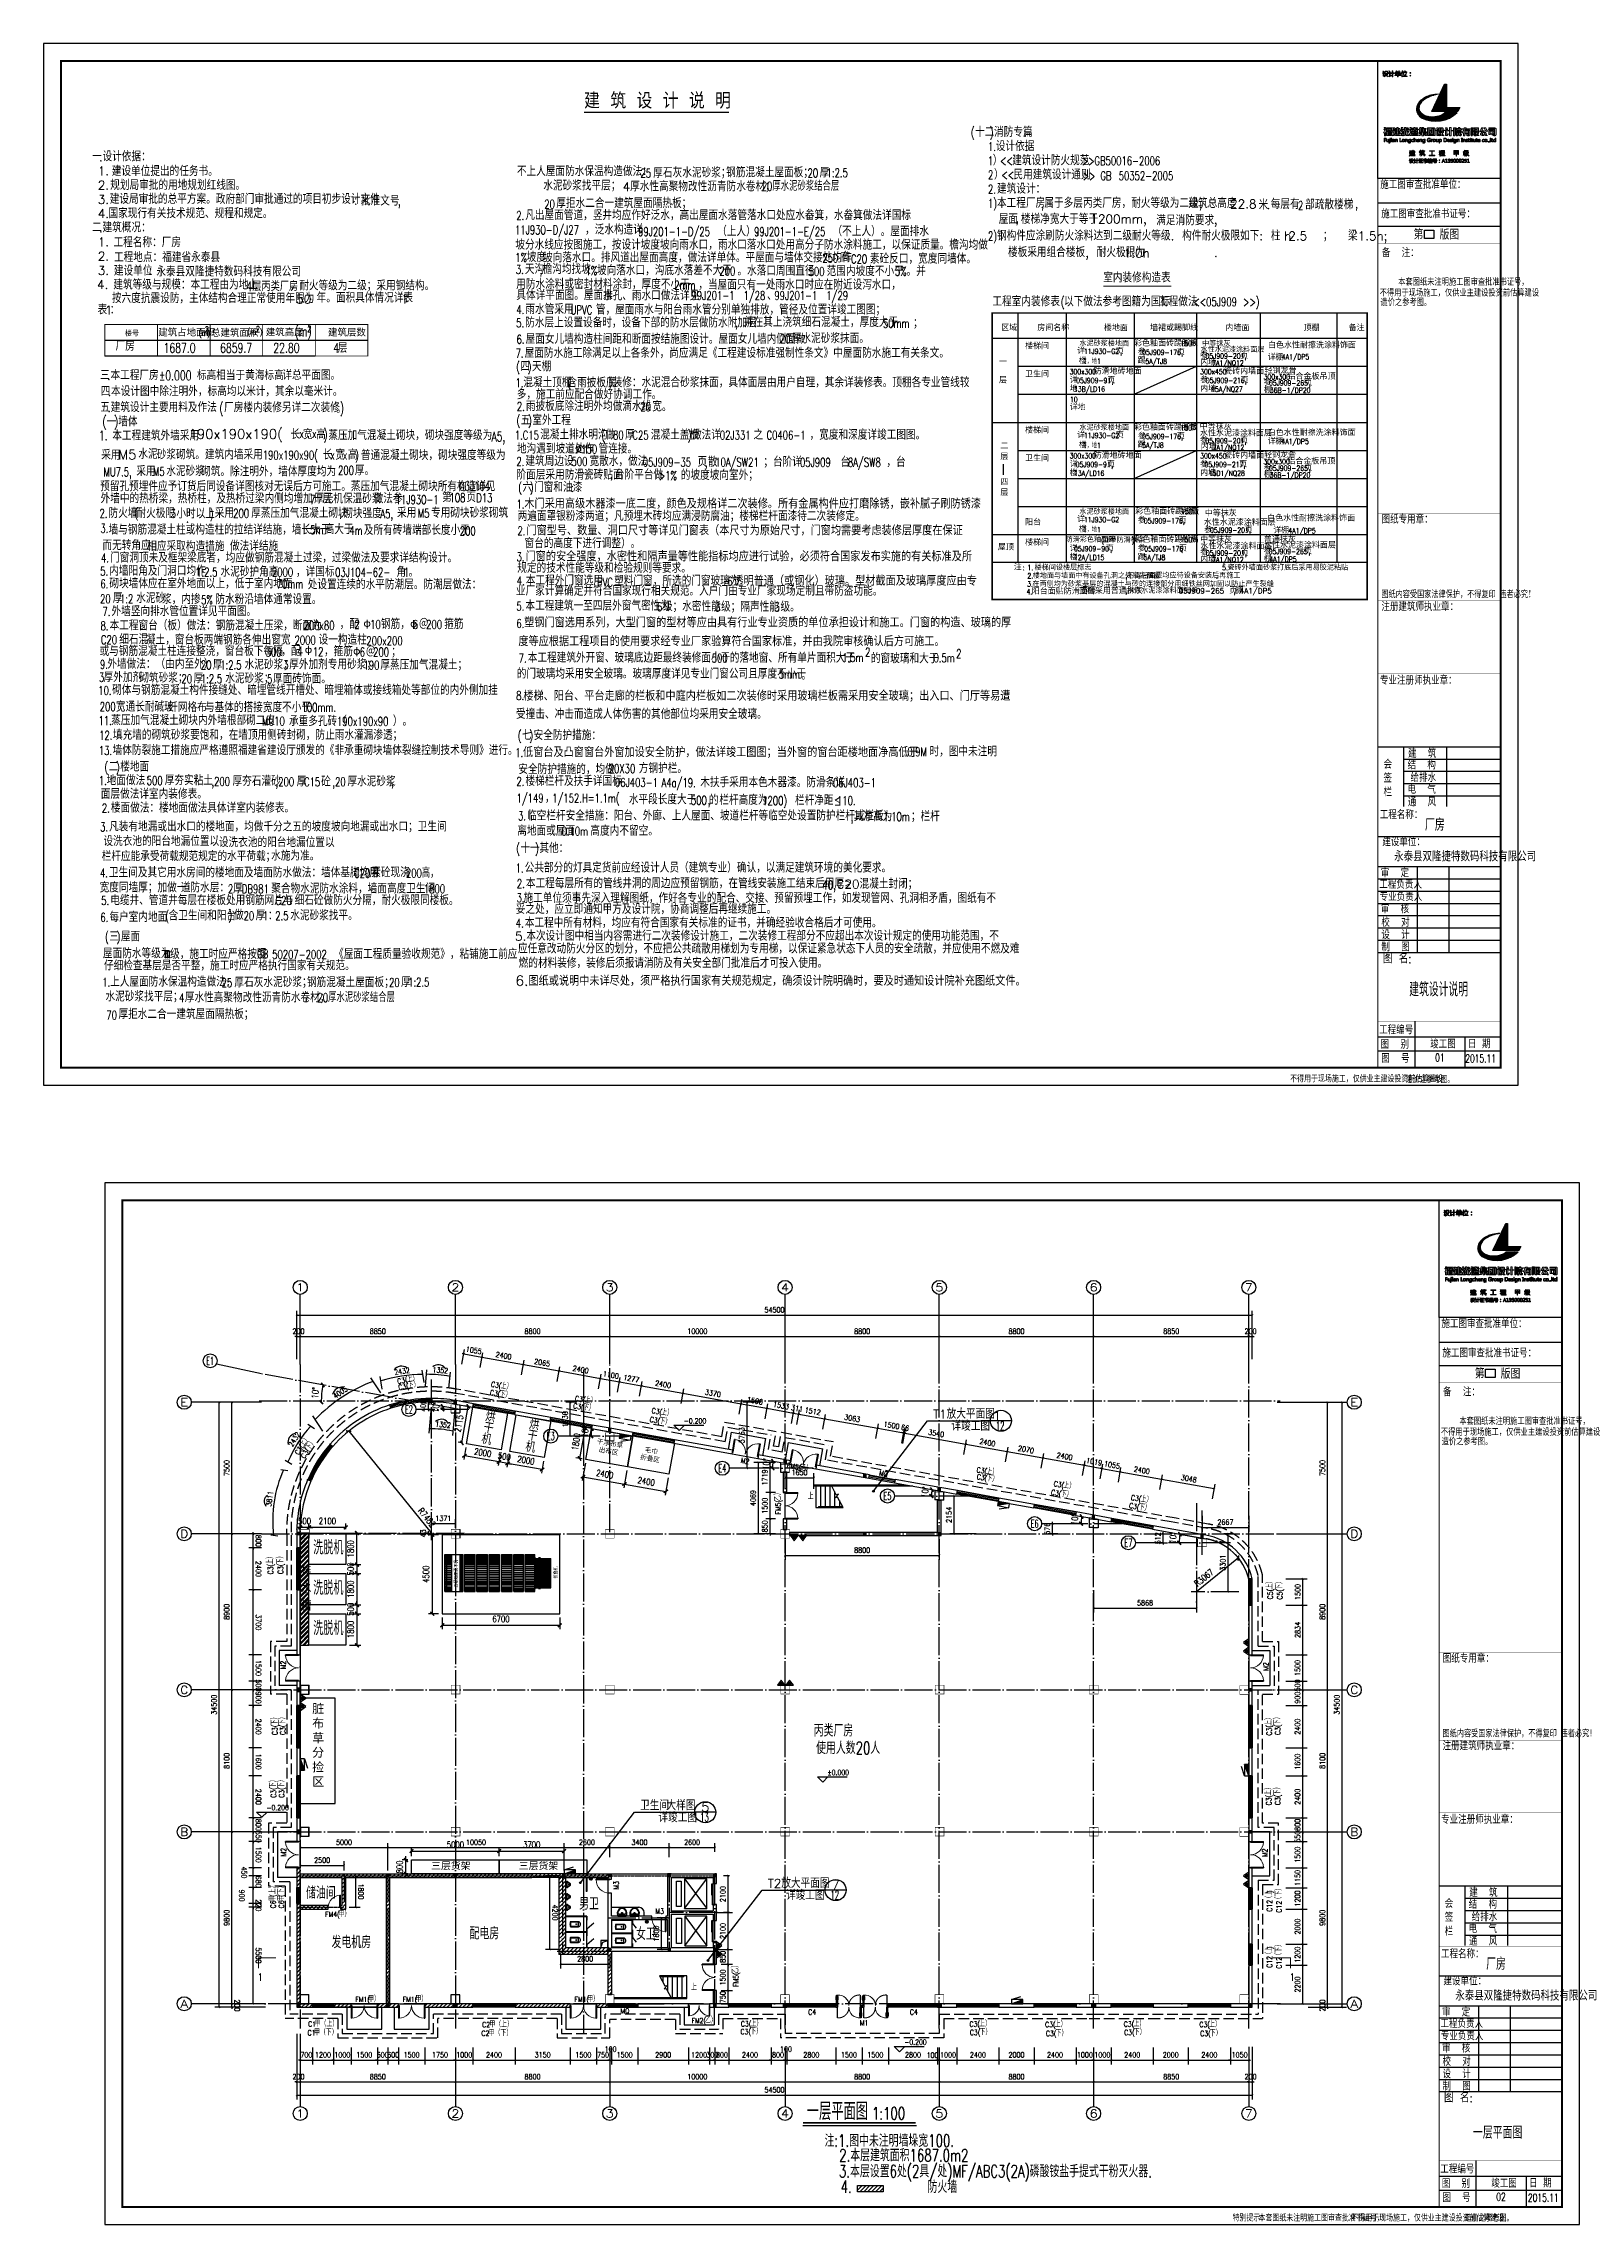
# Model space of a CAD drawing. Header units: millimetres. Extents: x 591771 to 1936534, y -622016 to 355666.
# Drawn here: x 591771 to 679360, y 231299 to 355666 of the extents above; entities that cross this region are included whole.
import ezdxf
from ezdxf.enums import TextEntityAlignment as Align

# ---------------------------------------------------------------- set-up
doc = ezdxf.new("R2010")
doc.units = ezdxf.units.MM
doc.header["$LTSCALE"] = 80
for name, pattern in [('DASH', [0.35, 0.25, -0.1]), ('DASHED2', [0.375, 0.25, -0.125]), ('DOTE', [2.42, 2, -0.2, 0.02, -0.2])]:
    doc.linetypes.add(name, pattern=pattern)
for name, color, linetype in [('00_LAYOUT', 7, 'Continuous'), ('02', 7, 'Continuous'), ('0GPS-\\M+5CFFB\\M+5BBF0\\M+5CBA8\\M+5B9DC', 1, 'Continuous'), ('\\M+5BDA8-\\M+5B1EA\\M+5B8DF', 3, 'Continuous'), ('\\M+5BDA8-\\M+5B3DF\\M+5B4E7', 3, 'Continuous'), ('\\M+5BDA8-\\M+5B4B0', 4, 'Continuous'), ('\\M+5BDA8-\\M+5BCFD\\M+5CDB7', 3, 'Continuous'), ('\\M+5BDA8-\\M+5BDE0\\M+5BEDF', 6, 'Continuous'), ('\\M+5BDA8-\\M+5C2A5\\M+5CCDD', 2, 'Continuous'), ('\\M+5BDA8-\\M+5C3C5', 4, 'Continuous'), ('\\M+5BDA8-\\M+5C3C5\\M+5B4B0\\M+5B1E0\\M+5BAC5', 7, 'Continuous'), ('\\M+5BDA8-\\M+5C6CA\\M+5C7D0', 3, 'Continuous'), ('\\M+5BDA8-\\M+5C7BD-\\M+5D7A9', 31, 'Continuous'), ('\\M+5BDA8-\\M+5D6E1', 17, 'DOTE'), ('\\M+5BDA8-\\M+5D6E1-\\M+5B1EA\\M+5D7A2', 3, 'Continuous'), ('\\M+5C1A2\\M+5C3E6\\M+5CFDF\\M+5CCF51', 7, 'Continuous'), ('\\M+5C1A2\\M+5C3E6\\M+5CFDF\\M+5CCF55', 140, 'Continuous'), ('\\M+5C1A2\\M+5C3E6\\M+5CFF4\\M+5CCF53', 252, 'Continuous'), ('\\M+5C5C5\\M+5CBAE', 1, 'Continuous'), ('\\M+5CDBC\\M+5BFF2', 252, 'Continuous'), ('AXIS', 3, 'Continuous'), ('AXIS_TEXT', 7, 'Continuous'), ('DIM_SYMB', 3, 'Continuous'), ('EQUIP_\\M+5CFFB\\M+5BBF0\\M+5CBA8', 7, 'Continuous'), ('HZ', 2, 'Continuous'), ('MHQ', 2, 'Continuous'), ('PUB_TEXT', 7, 'Continuous'), ('STAIR', 2, 'Continuous'), ('WALL', 31, 'Continuous'), ('WINDOW_TEXT', 7, 'Continuous')]:
    doc.layers.add(name, color=color, linetype=linetype)
doc.styles.add('\\M+5CDBC\\M+5D6BD\\M+5D6D0\\M+5CEC4\\M+5CBB5\\M+5C3F7', font='simplex.shx', dxfattribs={"width": 0.8, "bigfont": 'hztxt.shx'})
doc.styles.add('_HZTXT', font='txt.shx', dxfattribs={"width": 0.8, "bigfont": 'hztxt.shx'})
doc.styles.add('A-AXIS-LABEL', font='COMPLEX', dxfattribs={"bigfont": 'GBCBIG'})
doc.styles.add('A-DIM', font='SIMPLEX', dxfattribs={"bigfont": 'GBCBIG'})
doc.styles.add('A-STANDARD', font='SIMPLEX', dxfattribs={"bigfont": 'GBCBIG'})
doc.styles.add('A-WIN-LABEL', font='SIMPLEX', dxfattribs={"bigfont": 'GBCBIG'})
doc.styles.add('COMPLEX', font='COMPLEX')
doc.styles.add('DIM_FONT', font='SIMPLEX.shx', dxfattribs={"width": 0.8})
doc.styles.add('ROMANS', font='ROMANS.shx', dxfattribs={"width": 0.8, "bigfont": 'hhztxt.shx'})
doc.styles.get("Standard").update_dxf_attribs({"font": 'txt.shx', "height": 100, "bigfont": 'gbcbig.shx'})
doc.styles.add('TKZ', font='tssdeng.shx', dxfattribs={"width": 0.7, "bigfont": 'tssdchn.shx'})
doc.dimstyles.new('dim1-150', dxfattribs={"dimscale": 180, "dimtxt": 2, "dimasz": 1.2, "dimexe": 1.2, "dimexo": 1.2, "dimgap": 1, "dimtad": 1, "dimdec": 0, "dimdsep": 46, "dimtxsty": 'ROMANS', "dimblk": 'ARCHTICK', "dimcen": 0, "dimadec": 0, "dimazin": 0, "dimtfac": 0.71, "dimtdec": 0, "dimtix": 1, "dimtmove": 0, "dimatfit": 3, "dimldrblk": 'ARCHTICK', "dimfxl": 0, "dimtolj": 1, "dimtzin": 0, "dimarcsym": 0})
doc.dimstyles.new('DIMN', dxfattribs={"dimtxt": 300, "dimasz": 100, "dimexe": 250, "dimexo": 300, "dimgap": 150, "dimtad": 1, "dimdec": 0, "dimzin": 0, "dimdsep": 46, "dimtxsty": 'DIM_FONT', "dimblk": 'ARCHTICK', "dimcen": 0.09, "dimclrt": 7, "dimazin": 2, "dimtfac": 1, "dimtdec": 0, "dimtix": 1, "dimtmove": 2, "dimatfit": 3, "dimldrblk": 'ARCHTICK', "dimfxl": 0, "dimtolj": 1, "dimtzin": 0, "dimarcsym": 0})
pattern_1 = [(45, (0, 0), (-112.2532, 112.2532), [])]

msp = doc.modelspace()

# ---------------------------------------------------------------- texts
at = {"color": 4, "style": '_HZTXT', "width": 0.7}
for s, height, p in [('厂房', 700, (670551.6, 310778.8)), ('01', 450, (671129.9, 297614.3)), ('2015.11', 450, (672850.2, 297564.4)), ('厂房', 700, (674040.3, 245810.9)), ('02', 450, (674618.6, 232646.5)), ('2015.11', 450, (676424.3, 232593.4))]:
    msp.add_text(s, height=height, dxfattribs=at).set_placement(p)
at = {"layer": '00_LAYOUT', "char_height": 600, "attachment_point": 1, "rotation": 350, "line_spacing_factor": 0.65}
for insert in [(617036.5, 277707.7), (619537.1, 277266.8)]:
    msp.add_mtext_dynamic_manual_height_columns('\\M+5BAE6\\M+5B8C9\\M+5BBFA', width=600, gutter_width=500, heights=[0], dxfattribs=dict(at, insert=insert))
at = {"layer": '00_LAYOUT', "char_height": 270, "attachment_point": 5, "rotation": 350}
for s, insert in [('{\\fSimSun|b0|i0|c134|p2;干净布草\\P出布区}', (624029, 275606.4)), ('{\\fSimSun|b0|i0|c134|p2;毛巾\\P折叠区}', (626392.5, 275189.7))]:
    msp.add_mtext_dynamic_manual_height_columns(s, width=2672.373, gutter_width=2000, heights=[0], dxfattribs=dict(at, insert=insert))
at = {"layer": '00_LAYOUT', "attachment_point": 1}
for s, width, gutter_width, insert, char_height in [('\\M+5CFB4\\M+5CDD1\\M+5BBFA', 1947.918, 500, (607142.3, 270305.4), 800), ('\\M+5C5C5\\M+5CBAE\\M+5B2DB', 575.866, 500, (606467, 268889.6), 600), ('\\M+5CFB4\\M+5CDD1\\M+5BBFA', 1947.918, 500, (607142.3, 268005.4), 800), ('\\M+5CFB4\\M+5CDD1\\M+5BBFA', 1947.918, 500, (607142.3, 265705.4), 800), ('{\\fSimSun|b0|i0|c134|p2;脏布草}\\P{\\fSimSun|b0|i0|c134|p2;分捡区}', 950.655, 2000, (607089.6, 260962.2), 500), ('{\\fSimSun|b0|i0|c134|p2;三层货架}', 3023.452, 2000, (613875.4, 251953.6), 400), ('{\\fSimSun|b0|i0|c134|p2;三层货架}', 3023.452, 2000, (618875.4, 251953.6), 400)]:
    msp.add_mtext_dynamic_manual_height_columns(s, width=width, gutter_width=gutter_width, heights=[0], dxfattribs=dict(at, insert=insert, char_height=char_height))
at = {"layer": '\\M+5BDA8-\\M+5B3DF\\M+5B4E7', "color": 7, "style": 'A-DIM', "width": 0.705882}
for s, rotation, p in [('2432', 8.895596, (611801, 279738.5)), ('1352', 354.689251, (613944.6, 279901.7)), ('4005', 33.300316, (608412.1, 278381.7)), ('2432', 57.705041, (605964.3, 275615.9)), ('1352', 354.689251, (614102.1, 276798.6)), ('3811', 81.384982, (604745.7, 272222.9))]:
    msp.add_text(s, height=297.5, rotation=rotation, dxfattribs=at).set_placement(p)
at = {"layer": '\\M+5BDA8-\\M+5C3C5\\M+5B4B0\\M+5B1E0\\M+5BAC5', "style": 'A-WIN-LABEL', "width": 0.705882}
for s, rotation, p in [('C3(', 9.862503, (611966.9, 279225.3)), ('C3(', 9.872651, (612028.3, 278874.4)), ('C3(', 349.823754, (617203.8, 278602.9)), ('C3(', 349.823754, (617265.3, 279076.6)), ('C3(', 349.823754, (621955.4, 277847.9)), ('C3(', 349.823754, (622054.9, 278272.7)), ('C3(', 349.82364, (626317.7, 277069.2)), ('C3(', 349.82364, (626426.5, 277572.3)), ('C3(', 56.855972, (606316, 275150.8)), ('C3(', 56.756567, (606656.3, 274948.2)), ('FM5(', 349.82364, (634140.6, 274447)), ('C3(', 349.82364, (644959, 274195.8)), ('C3(', 349.82364, (644974, 273805.4)), ('C3(', 349.82364, (649358.8, 273406)), ('FM5(', 90, (633815.3, 271781)), ('C3(', 349.82364, (649202.8, 272913.6)), ('C3(', 349.823488, (653654.8, 272158)), ('C3(', 349.823488, (653763.2, 272615.4)), ('C3(', 90.000144, (604864.5, 268366.1)), ('C3(', 90.000144, (605434.6, 268383.3)), ('C5(', 90, (661872, 266946.2)), ('C5(', 90, (662418.5, 266929.1)), ('C3(', 90.000144, (605108.7, 259199.3)), ('C3(', 90.000144, (605559.2, 259206.1)), ('C3(', 90, (661814, 259173.2)), ('C3(', 90, (662299.9, 259208.8)), ('C3(', 90.000144, (605028.5, 255623)), ('C3(', 90.000144, (605494.8, 255624.5)), ('C3(', 90, (661793.9, 255192.7)), ('C3(', 90, (662299.9, 255208.8)), ('(', 90.000089, (605009, 249977.9)), ('(', 90.000089, (605479.6, 249979.5)), (')', 89.997925, (661835.1, 250191.9)), ('C6', 90.000089, (605009, 249322.2)), ('C6', 90.000089, (605479.6, 249323.8)), ('FM4(', 0.000079, (607831.4, 248832.5)), ('C12', 89.997925, (661835, 249130.4)), ('C12', 89.997925, (662378.4, 249076.7)), (')', 89.997925, (661835, 246992)), ('C12', 89.997925, (661834.9, 245930.5)), ('C12', 89.997925, (662378.3, 245876.9)), ('FM5(', 90, (631397, 244840.5)), ('FM1(', 0.000357, (609551.5, 243982.5)), ('FM1(', 0.000357, (612251.5, 243982.5)), ('FM1(', 0.000009, (622051.5, 243982.5)), ('C1', 0.000357, (606855.1, 242576.3)), ('C2', 0.000009, (616780.7, 242538.4)), ('FM2(', 359.999988, (628726.1, 242770.7)), ('C3(', 359.996907, (653373.8, 242573.9)), ('C3(', 359.996907, (657687.3, 242546.9)), ('C1', 0.000357, (606823.5, 242077.8)), ('C2', 0.000009, (616739, 242045.2)), ('C3(', 359.996907, (653396.2, 242098.1)), ('C3(', 359.996907, (657734.9, 242037.6))]:
    msp.add_text(s, height=297.5, rotation=rotation, dxfattribs=at).set_placement(p)
at = {"layer": '\\M+5BDA8-\\M+5C3C5\\M+5B4B0\\M+5B1E0\\M+5BAC5', "style": 'A-WIN-LABEL'}
for s, height, rotation, p in [('上）', 337.59, 9.862503, (612508.7, 279319.5)), ('下）', 337.59, 9.872651, (612570.1, 278968.7)), ('下）', 337.59, 349.823754, (617745.2, 278505.7)), ('上）', 337.59, 349.823754, (617806.6, 278979.4)), ('下）', 337.59, 349.823754, (622496.7, 277750.7)), ('上）', 337.59, 349.823754, (622596.2, 278175.5)), ('上）', 337.59, 349.82364, (626967.8, 277475.1)), ('下）', 337.59, 349.82364, (626859, 276972.1)), ('上）', 337.59, 56.855972, (606616.7, 275611.3)), ('下）', 337.59, 56.756567, (606957.8, 275408.2)), ('乙）', 337.59, 349.82364, (634888.7, 274312.7)), ('上）', 337.59, 349.82364, (645500.4, 274098.6)), ('下）', 337.59, 349.82364, (645515.3, 273708.3)), ('上）', 337.59, 349.82364, (649900.2, 273308.8)), ('乙）', 337.59, 90, (633815.3, 272541)), ('下）', 337.59, 349.82364, (649744.2, 272816.4)), ('下）', 337.59, 349.823488, (654196.1, 272060.9)), ('上）', 337.59, 349.823488, (654304.6, 272518.2)), ('上）', 337.59, 90.000144, (604864.5, 268916.1)), ('下）', 337.59, 90.000144, (605434.6, 268933.3)), ('上）', 337.59, 90, (661872, 267496.2)), ('下）', 337.59, 90, (662418.5, 267479.1)), ('下）', 337.59, 90.000144, (605108.7, 259749.3)), ('下）', 337.59, 90.000144, (605559.2, 259756.1)), ('上）', 337.59, 90, (661814, 259723.2)), ('下）', 337.59, 90, (662299.9, 259758.8)), ('下）', 337.59, 90.000144, (605028.5, 256173)), ('下）', 337.59, 90.000144, (605494.8, 256174.5)), ('上）', 337.59, 90, (661793.9, 255742.7)), ('下）', 337.59, 90, (662299.9, 255758.8)), ('上）', 337.59, 90.000089, (605009, 250117.9)), ('下）', 337.59, 90.000089, (605479.6, 250119.5)), ('（上', 337.59, 89.997925, (661835.1, 249700.4)), ('（下）', 337.59, 89.997925, (662378.5, 249646.7)), ('甲', 337.6, 90.000089, (605009, 249732.2)), ('甲', 337.6, 90.000089, (605479.6, 249733.8)), ('甲）', 337.59, 0.000079, (608591.4, 248832.5)), ('（上', 337.59, 89.997925, (661834.9, 246500.5)), ('（下）', 337.59, 89.997925, (662378.3, 246446.9)), ('乙）', 337.59, 90, (631397, 245600.5)), ('甲）', 337.59, 0.000357, (610271.5, 243982.5)), ('甲）', 337.59, 0.000357, (612971.5, 243982.5)), ('甲）', 337.59, 0.000009, (622771.5, 243982.5)), ('甲（上）', 337.59, 0.000357, (607225.1, 242576.3)), ('甲（上）', 337.59, 0.000009, (617190.7, 242538.4)), ('乙）', 337.59, 359.999988, (629486.1, 242770.7)), ('上）', 337.59, 359.996907, (653923.8, 242573.9)), ('上）', 337.59, 359.996907, (658237.3, 242546.8)), ('甲（下）', 337.59, 0.000357, (607193.5, 242077.8)), ('甲（下）', 337.59, 0.000009, (617149, 242045.2)), ('下）', 337.59, 359.996907, (653946.2, 242098.1)), ('下）', 337.59, 359.996907, (658284.9, 242037.5))]:
    msp.add_text(s, height=height, rotation=rotation, dxfattribs=at).set_placement(p)
at = {"layer": '\\M+5BDA8-\\M+5C3C5\\M+5B4B0\\M+5B1E0\\M+5BAC5', "style": 'A-WIN-LABEL', "width": 0.705882}
for p in [(631536.2, 242584.9), (644573.8, 242573.4), (648887.3, 242546.6), (631517.9, 242141), (644596.3, 242097.7), (648935, 242037.4)]:
    msp.add_text('C3(', height=297.5, dxfattribs=at).set_placement(p)
at = {"layer": '\\M+5BDA8-\\M+5C3C5\\M+5B4B0\\M+5B1E0\\M+5BAC5', "style": 'A-WIN-LABEL'}
for s, p in [('下）', (632067.9, 242141)), ('上）', (632086.2, 242584.9)), ('上）', (645123.8, 242573.4)), ('上）', (649437.3, 242546.6)), ('下）', (645146.3, 242097.7)), ('下）', (649485, 242037.4))]:
    msp.add_text(s, height=337.59, dxfattribs=at).set_placement(p)
at = {"layer": '\\M+5CDBC\\M+5BFF2', "color": 2, "style": '_HZTXT', "width": 0.8}
for s, height, p in [('施工图审查批准单位：', 450, (668001.7, 347388.5)), ('施工图审查批准书证号：', 450, (668057.5, 345715.1)), (' 第', 540, (669519.7, 344516.1)), ('版', 540, (671382.7, 344496.2)), ('图', 540, (671943.9, 344496.2)), ('备  注：', 450, (668096.9, 343499.7)), ('图纸专用章：', 450, (668078.9, 328300.9)), ('注册建筑师执业章：', 450, (668068.5, 323315.2)), ('专业注册师执业章：', 450, (667985.1, 319116.3)), ('会', 450, (668188.3, 314320.1)), ('结  构', 450, (669561.5, 314277.3)), ('建  筑', 450, (669586.6, 314944.8)), ('签', 450, (668188.3, 313537)), ('给排水', 450, (669729.1, 313562.1)), ('栏', 450, (668188.3, 312737.4)), ('通  风', 450, (669575.7, 312169.8)), ('电  气', 450, (669561.5, 312892.3)), ('工程名称：', 450, (667976.7, 311451.1)), ('建设单位：', 450, (668120.7, 309903.9)), ('审  定 ', 450, (668033.2, 308128.2)), ('工程负责人', 450, (667948.6, 307479.5)), ('专业负责人', 450, (667967.5, 306774.1)), ('审  核', 450, (668036.3, 306074.7)), ('校  对 ', 450, (668065.5, 305308)), ('设  计 ', 450, (668065.5, 304601.1)), ('制  图 ', 450, (668065.5, 303903.6)), ('图 名:', 506.25, (668151.2, 303226.5)), ('工程编号', 450, (667937.4, 299180.1)), ('图  别', 450, (668024.6, 298354.9)), ('竣工图', 450, (670848, 298367.5)), ('日 期', 450, (672999.2, 298379.9)), ('图  号', 450, (668058.1, 297548.6)), ('施工图审查批准单位：', 450, (671490.3, 282420.7)), ('施工图审查批准书证号：', 450, (671546.1, 280747.3)), (' 第', 540, (673008.4, 279548.3)), ('版', 540, (674871.4, 279528.4)), ('图', 540, (675432.5, 279528.4)), ('备  注：', 450, (671585.6, 278531.9)), ('图纸专用章：', 450, (671567.6, 263333.1)), ('注册建筑师执业章：', 450, (671557.2, 258347.4)), ('专业注册师执业章：', 450, (671473.8, 254148.5)), ('建  筑', 450, (673075.2, 249977)), ('签', 450, (671677, 248569.2)), ('会', 450, (671677, 249352.2)), ('结  构', 450, (673050.1, 249309.5)), ('给排水', 450, (673217.8, 248594.3)), ('栏', 450, (671677, 247769.5)), ('通  风', 450, (673064.4, 247202)), ('电  气', 450, (673050.1, 247924.4)), ('工程名称：', 450, (671465.4, 246483.3)), ('建设单位：', 450, (671609.4, 244936.1)), ('工程负责人', 450, (671437.3, 242511.6)), ('审  定 ', 450, (671521.8, 243160.4)), ('专业负责人', 450, (671456.2, 241806.2)), ('审  核', 450, (671525, 241106.9)), ('校  对 ', 450, (671554.2, 240340.1)), ('设  计 ', 450, (671554.2, 239633.3)), ('制  图 ', 450, (671554.2, 238935.8)), ('图 名:', 506.25, (671639.9, 238258.6)), ('工程编号', 450, (671426.1, 234212.3)), ('图  别', 450, (671513.3, 233387.1)), ('竣工图', 450, (674336.6, 233399.7)), ('日 期', 450, (676487.8, 233412)), ('图  号', 450, (671546.7, 232580.8))]:
    msp.add_text(s, height=height, dxfattribs=at).set_placement(p)
at = {"layer": 'HZ', "color": 1, "style": '_HZTXT', "width": 0.8}
for s, height, p in [('本套图纸未注明施工图审查批准书证号，', 382.5, (669027.2, 341870.3)), ('不得用于现场施工，仅供业主建设投资前估算建设', 382.5, (667973.3, 341250.5)), ('造价之参考图。', 382.5, (668014.1, 340708.1)), ('不得用于现场施工，仅供业主建设投资前估算建设', 367.2, (662863.7, 296439)), ('造价之参考图。', 367.2, (669453.4, 296395)), ('不得用于现场施工，仅供业主建设投资前估算建设', 382.5, (671462, 276282.7)), ('造价之参考图。', 382.5, (671502.8, 275740.3)), ('本套图纸未注明施工图审查批准书证号，', 382.5, (672515.8, 276902.5)), ('特别提示：', 367.2, (659577.4, 231478.9)), ('本套图纸未注明施工图审查批准书证号，', 367.2, (661056.8, 231471.7)), ('不得用于现场施工，仅供业主建设投资前估算建设', 367.2, (666352.4, 231471.2)), ('造价之参考图。', 367.2, (672824, 231462.4))]:
    msp.add_text(s, height=height, rotation=0.0025, dxfattribs=at).set_placement(p)
at = {"layer": 'PUB_TEXT'}
for s, height, style, p in [('建', 900, '_HZTXT', (622597.6, 351960.3)), ('筑', 900, '_HZTXT', (624091.6, 351960.3)), ('设', 900, '_HZTXT', (625585.6, 351960.3)), ('计', 900, '_HZTXT', (627079.6, 351960.3)), ('说', 900, '_HZTXT', (628573.6, 351960.3)), ('明', 900, '_HZTXT', (630067.5, 351960.3)), ('十二', 500, '_HZTXT', (644894.6, 350357)), ('消防专篇', 500, '_HZTXT', (645977.1, 350357)), ('设计依据：', 500, '_HZTXT', (595129.6, 348962.9)), ('设计依据', 500, '_HZTXT', (646077.4, 349547)), ('一', 550, '_HZTXT', (594536.8, 348962.9)), ('1.', 500, '_HZTXT', (594862.6, 348152.9)), ('建设单位提出的任务书。', 500, '_HZTXT', (595657.1, 348122.6)), ('不上人屋面防水保温构造做法：', 500, '_HZTXT', (618761.8, 348117.5)), ('厚', 500, '_HZTXT', (626537.5, 348016)), ('石灰水泥砂浆；', 500, '_HZTXT', (627097.4, 348036)), ('钢筋混凝土屋面板；', 500, '_HZTXT', (630699.3, 348054.1)), ('厚', 500, '_HZTXT', (636026.4, 348036.9)), ('）', 500, '_HZTXT', (645906, 348737)), ('）', 500, '_HZTXT', (645974.6, 347927)), ('建筑设计防火规范', 500, '_HZTXT', (647013, 348737)), ('民用建筑设计通则', 500, '_HZTXT', (647081.6, 347927)), ('2.', 500, '_HZTXT', (594862.6, 347342.9)), ('3.', 500, '_HZTXT', (594862.6, 346532.9)), ('建设局审批的总平方案。政府部门审批通过的项目初步设计文件', 500, '_HZTXT', (595543.7, 346532.9)), ('规划局审批的用地规划红线图。', 500, '_HZTXT', (595569, 347327.8)), ('批准文号', 550, '_HZTXT', (609871.2, 346432.3)), ('水泥砂浆找平层；', 500, '_HZTXT', (620268.2, 347299.7)), ('4厚水性高聚物改性沥青防水卷材；', 500, '_HZTXT', (624792.4, 347248.6)), ('建筑设计：', 500, '_HZTXT', (646146, 347117)), ('4.', 500, '_HZTXT', (594862.6, 345722.9)), ('国家现行有关技术规范、规程和规定。', 500, '_HZTXT', (595473.6, 345716.9)), ('凡出屋面管道，竖井均应作好泛水，高出屋面水落管落水口处应水畚箕，水畚箕做法详国标', 500, '_HZTXT', (619240, 345610.2)), ('厚拒水二合一建筑屋面隔热板；', 500, '_HZTXT', (621008.9, 346294.8)), ('本工程厂房', 500, '_HZTXT', (646146, 346307)), ('屋面', 500, '_HZTXT', (646242.4, 345391.4)), ('楼梯净宽大于等于', 500, '_HZTXT', (647508.4, 345392.9)), ('属于多层丙类厂房，耐火等级为二级,', 500, '_HZTXT', (648845.1, 346307)), ('1200mm,', 500, '_HZTXT', (651477.3, 345414)), ('满足消防要求', 500, '_HZTXT', (655228.5, 345315.8)), ('建筑总高度', 500, '_HZTXT', (657060.5, 346293.3)), ('22.8', 500, '_HZTXT', (659443.5, 346270.3)), ('米', 500, '_HZTXT', (661064.7, 346202.6)), ('每层有', 500, '_HZTXT', (661758.2, 346245.8)), ('部疏散楼梯', 500, '_HZTXT', (663717.3, 346218.6)), ('二', 500, '_HZTXT', (594536.8, 344912.9)), ('1.', 500, '_HZTXT', (594862.6, 344102.9)), ('建筑概况：', 500, '_HZTXT', (595129.6, 344912.9)), ('工程名称：厂房', 500, '_HZTXT', (595758.8, 344062)), ('，泛水构造详', 500, '_HZTXT', (622651.6, 344789.6)), ('（上人）、', 500, '_HZTXT', (630182.5, 344690.6)), ('（不上人）。屋面排水', 500, '_HZTXT', (636763.1, 344690.6)), ('钢构件应涂刷防火涂料达到二级耐火等级. 构件耐火极限如下: 柱 2.5  ；  梁1.5h;', 500, '_HZTXT', (646146, 344444.9)), (',', 500, '_HZTXT', (658510.1, 345389.6)), (' h', 500, '_HZTXT', (662071.7, 344447.7)), ('2.', 500, '_HZTXT', (594862.6, 343292.9)), ('工程地点：福建省永泰县', 500, '_HZTXT', (595786.5, 343211)), ('坡分水线应按图施工，按设计坡度坡向雨水口，雨水口落水口处用高分子防水涂料施工，以保证质量。檐沟均做', 500, '_HZTXT', (618676.1, 343923.3)), ('坡度', 500, '_HZTXT', (619324.4, 343224.3)), ('坡向落水口。排风道出屋面高度，做法详单体。平屋面与墙体交接处均作', 500, '_HZTXT', (620252.6, 343197.9)), ('高', 500, '_HZTXT', (637224.5, 343219)), ('素砼反口，宽度同墙体。', 500, '_HZTXT', (638896.9, 343127.7)), ('   楼板采用组合楼板, 耐火极限为        .', 500, '_HZTXT', (645319.8, 343501.2)), ('1.0h', 500, '_HZTXT', (653378.3, 343471.9)), ('4.', 500, '_HZTXT', (594819.2, 341672.9)), ('3.', 500, '_HZTXT', (594862.6, 342482.9)), ('建筑等级与规模：本工程由为地上', 500, '_HZTXT', (595749.7, 341651.6)), ('建设单位', 500, '_HZTXT', (595776.2, 342442)), ('永泰县双隆捷特数码科技有限公司', 500, '_HZTXT', (598201, 342396.4)), ('，耐火等级为二级；采用钢结构。', 550, '_HZTXT', (605799.6, 341597.6)), ('用防水涂料或密封材料涂封，厚度不小于', 500, '_HZTXT', (618723.3, 341674.8)), ('天沟', 500, '_HZTXT', (619218.2, 342533.3)), ('檐沟均找坡', 500, '_HZTXT', (620232.2, 342533.3)), ('坡向落水口，沟底水落差不大于', 500, '_HZTXT', (623327.8, 342467.4)), ('，当屋面只有一处雨水口时应在附近设泻水口，', 500, '_HZTXT', (629110.8, 341645.2)), ('。水落口周围直径', 500, '_HZTXT', (631340.5, 342442)), ('范围内坡度不小于', 500, '_HZTXT', (636428.8, 342419)), ('。并', 500, '_HZTXT', (640984.1, 342422.6)), ('室内装修构造表', 550, '_HZTXT', (652201.3, 342050.1)), ('表', 500, '_HZTXT', (594848.7, 340221.6)), ('按六度抗震设防，主体结构合理正常使用年限为', 500, '_HZTXT', (595664.7, 340878.2)), ('50', 500, '_HZTXT', (606175.1, 340841.6)), ('年。面积具体情况详表', 500, '_HZTXT', (607341.7, 340902.5)), ('：', 550, '_HZTXT', (612359.6, 340864.4)), ('具体详平面图。屋面排', 500, '_HZTXT', (618734, 341046.8)), ('雨水管采用', 500, '_HZTXT', (619250.3, 340247.8)), ('管，屋面雨水与阳台雨水管分别单独排放，管径及位置详竣工图图；', 500, '_HZTXT', (623267.5, 340225.4)), ('水孔、雨水口做法详见', 500, '_HZTXT', (623670, 341032.5)), ('、', 500, '_HZTXT', (633026, 341047.5)), ('工程室内装修表', 500, '_HZTXT', (645884.4, 340690)), ('以下做法参考图籍为国标', 500, '_HZTXT', (649967.6, 340690)), ('工程做法', 500, '_HZTXT', (655383.7, 340690)), ('1', 500, '_HZTXT', (595270, 340221.6)), ('：', 550, '_HZTXT', (595544.2, 340221.6)), ('防水层上设置设备时，设备下部的防水层做防水附加层', 500, '_HZTXT', (619237, 339487.3)), ('并在其上浇筑细石混凝土，厚度大于', 500, '_HZTXT', (631710.3, 339515)), ('；', 500, '_HZTXT', (641355.8, 339466.3)), ('区域', 337.59, '_HZTXT', (646384.7, 339285.7)), ('房间名称', 337.59, '_HZTXT', (648444.3, 339285.7)), ('楼地面', 337.59, '_HZTXT', (652241.4, 339285.7, 264)), ('墙裙或踢脚线', 337.59, '_HZTXT', (654876.3, 339285.7, 264)), ('内墙面', 337.59, '_HZTXT', (659180.5, 339285.7, 264)), ('顶棚', 337.59, '_HZTXT', (663624.9, 339285.7, 264)), ('备注', 337.59, '_HZTXT', (666197.2, 339285.7, 264)), ('厂房', 550, '_HZTXT', (595871.8, 338152.1)), ('楼号', 300, '_HZTXT', (596403, 338982.7)), ('建筑占地面积', 400, '_HZTXT', (598308.6, 338973.9)), ('总建筑面积', 400, '_HZTXT', (601318.2, 338951.7)), ('建筑高度', 400, '_HZTXT', (604439, 338983.4, 1560021.3)), ('建筑层数', 400, '_HZTXT', (607989.4, 338970.8, 1560021.3)), ('层', 550, '_HZTXT', (608548.6, 338038.7)), ('屋面防水施工除满足以上各条外，尚应满足《工程建设标准强制性条文》中屋面防水施工有关条文。', 500, '_HZTXT', (619205.1, 337754.5)), ('屋面女儿墙构造柱间距和断面按结施图设计。屋面女儿墙内侧面做', 500, '_HZTXT', (619260.8, 338552.4)), ('厚水泥砂浆抹面。', 500, '_HZTXT', (634442.8, 338587.7)), ('楼梯间', 337.59, '_HZTXT', (647747.5, 338245.7)), ('详', 337.6, '_HZTXT', (650716.9, 337962.3, 264)), ('水泥砂浆楼地面', 300, '_HZTXT', (650843.9, 338415.3, 264)), ('页', 337.6, '_HZTXT', (652920.6, 337969.2, 264)), ('彩色釉面砖踢脚板', 337.59, '_HZTXT', (653960.7, 338404.9, 264)), ('参', 337.6, '_HZTXT', (654175.6, 337913.1, 264)), ('高', 337.6, '_HZTXT', (657160, 338411.2, 264)), ('水性水泥漆涂料面层', 300, '_HZTXT', (657752.9, 338064.5, 264)), ('中等抹灰', 300, '_HZTXT', (657844.4, 338408.5, 264)), ('白色水性耐擦洗涂料饰面', 337.589, '_HZTXT', (661603.9, 338293.4, 264)), ('本工程厂房', 550, '_HZTXT', (595585.3, 336487.4)), ('标高相当于黄海标高', 550, '_HZTXT', (600515.2, 336476.6)), ('详总平面图。', 550, '_HZTXT', (605387.5, 336489.2)), ('四', 500, '_HZTXT', (618961.5, 336987.5)), ('天棚', 500, '_HZTXT', (619622.8, 336987.5)), ('一', 337.6, '_HZTXT', (646261.4, 337357)), ('楼', 337.6, '_HZTXT', (650809.2, 337402)), ('防滑地砖地面', 337.59, '_HZTXT', (651656.4, 336808.5, 264)), ('踢', 337.6, '_HZTXT', (654175.6, 337414.3)), ('页', 337.6, '_HZTXT', (656401.4, 337913.1, 264)), ('参', 337.6, '_HZTXT', (657718.7, 337705.8, 264)), ('内墙', 337.59, '_HZTXT', (657735.3, 337314.8)), ('瓷砖内墙面', 337.59, '_HZTXT', (659101.2, 336808.5, 264)), ('页', 337.6, '_HZTXT', (660015, 337701.7, 264)), ('轻钢龙骨', 337.59, '_HZTXT', (661409.2, 336862.4, 264)), ('详', 337.6, '_HZTXT', (661586, 337613.3, 264)), ('棚', 337.6, '_HZTXT', (662021.7, 337613.3, 264)), ('三', 550, '_HZTXT', (594992.6, 336487.4)), ('四', 550, '_HZTXT', (595026.7, 335567.5)), ('本设计图中除注明外，标高均以米计，其余以毫米计。', 550, '_HZTXT', (595619.4, 335567.5)), ('多，施工前应配合做好协调工作。', 500, '_HZTXT', (618755, 335391.3)), ('混凝土顶棚', 500, '_HZTXT', (619131.6, 336074.3)), ('含雨披板底', 500, '_HZTXT', (621645.5, 336063.7)), ('装修：水泥混合砂浆抹面，具体面层由用户自理，其余详装修表。顶棚各专业管线较', 500, '_HZTXT', (624225.1, 336076.7)), ('层', 337.6, '_HZTXT', (646261.4, 336299.7)), ('卫生间', 337.59, '_HZTXT', (647747.5, 336645.7)), ('地', 337.6, '_HZTXT', (650286.4, 335814.3)), ('详', 337.6, '_HZTXT', (650286.4, 336313.1, 264)), ('页', 337.6, '_HZTXT', (652436, 336299.3, 264)), ('参', 337.6, '_HZTXT', (657731.2, 336313.1, 264)), ('内墙', 337.59, '_HZTXT', (657731.2, 335814.3)), ('页', 337.6, '_HZTXT', (660030.4, 336310.5, 264)), ('参', 337.6, '_HZTXT', (661350.9, 336174, 264)), ('棚', 337.6, '_HZTXT', (661364.3, 335742.5)), ('铝合金板吊顶', 337.59, '_HZTXT', (662716.6, 336512.4, 264)), ('页', 337.6, '_HZTXT', (663679.4, 336165, 264)), ('五', 550, '_HZTXT', (595006, 334655.1)), ('建筑设计主要用料及作法', 550, '_HZTXT', (595598.7, 334655.1)), ('厂房楼内装修另详二次装修', 550, '_HZTXT', (602063.5, 334645.2)), ('。', 550, '_HZTXT', (608470.3, 334578.1)), ('雨披板底除注明外均做滴水线', 500, '_HZTXT', (619274.9, 334719.6)), ('宽。', 500, '_HZTXT', (626485.4, 334702.1)), ('详', 337.6, '_HZTXT', (650299.7, 334760.6, 264)), ('地', 337.6, '_HZTXT', (650735.4, 334760.6, 264)), ('一', 550, '_HZTXT', (595369.4, 333836.3)), ('本工程建筑外墙采用', 500, '_HZTXT', (595691.6, 333040.9)), ('墙体', 550, '_HZTXT', (596030.7, 333836.3)), ('190x190x190(', 550, '_HZTXT', (600043.8, 333128.8)), ('长', 550, '_HZTXT', (605857.1, 333109.5)), ('宽', 550, '_HZTXT', (606569.8, 333109.5)), ('高', 550, '_HZTXT', (607315.2, 333099.7)), ('蒸压加气混凝土砌块，砌块强度等级为', 550, '_HZTXT', (608010.5, 333060.5)), ('五', 500, '_HZTXT', (618984.9, 333924.8)), ('室外工程', 500, '_HZTXT', (619646.2, 333924.8)), ('混凝土排水明沟', 500, '_HZTXT', (620088.7, 333100.5)), ('做', 500, '_HZTXT', (623825.6, 333087.4)), ('厚', 500, '_HZTXT', (624932.5, 333087.4)), ('混凝土盖板', 500, '_HZTXT', (626399.5, 333087.4)), ('做法详', 500, '_HZTXT', (628745.9, 333087.4)), ('之', 500, '_HZTXT', (632255.5, 333087.4)), ('，宽度和深度详竣工图图。', 500, '_HZTXT', (635453.9, 333087.4)), ('楼梯间', 337.59, '_HZTXT', (647747.5, 333445.1)), ('详', 337.6, '_HZTXT', (650716.9, 333161.7, 264)), ('水泥砂浆楼地面', 300, '_HZTXT', (650843.9, 333614.7, 264)), ('页', 337.6, '_HZTXT', (652920.6, 333168.6, 264)), ('彩色釉面砖踢脚板', 337.59, '_HZTXT', (653957.3, 333607.9, 264)), ('参', 337.6, '_HZTXT', (654175.6, 333112.5, 264)), ('页', 337.6, '_HZTXT', (656401.4, 333112.5, 264)), ('高', 337.6, '_HZTXT', (657166.5, 333608.2, 264)), ('中等抹灰', 337.59, '_HZTXT', (657705.2, 333666.3, 264)), ('水性水泥漆涂料面层', 337.59, '_HZTXT', (657724.6, 333273, 264)), ('白色水性耐擦洗涂料饰面', 337.589, '_HZTXT', (661586, 333304.3, 264)), ('采用', 550, '_HZTXT', (595056.7, 331935.6)), ('M5', 550, '_HZTXT', (596023.9, 331954.1)), ('水泥', 550, '_HZTXT', (597171, 331986.8)), ('砂浆砌筑。建筑内墙采用', 550, '_HZTXT', (598222.3, 331959.3)), ('长', 500, '_HZTXT', (607699.3, 331949.9)), ('宽', 500, '_HZTXT', (608412, 331949.9)), ('高', 500, '_HZTXT', (609124.7, 331949.9)), ('普通混凝土砌块，砌块强度等级为', 500, '_HZTXT', (609868.7, 331923.2)), ('地沟遇到坡道处作', 500, '_HZTXT', (618764.5, 332293.1)), ('建筑周边设', 500, '_HZTXT', (619249.7, 331587.1)), ('宽散水，做法', 500, '_HZTXT', (622905.7, 331587.1)), ('管连接。', 500, '_HZTXT', (623420.4, 332293.1)), ('散', 500, '_HZTXT', (629654.8, 331541.9)), ('；台阶详', 500, '_HZTXT', (632818.9, 331541.9)), ('台', 500, '_HZTXT', (637222.2, 331534.9)), ('，台', 500, '_HZTXT', (639837.8, 331534.9)), ('层', 337.6, '_HZTXT', (646337.5, 331938.5)), ('二', 337.6, '_HZTXT', (646337.5, 332547.7)), ('卫生间', 337.59, '_HZTXT', (647747.5, 331845.1)), ('楼', 337.6, '_HZTXT', (650809.2, 332601.3)), ('防滑地砖地面', 337.59, '_HZTXT', (651656.4, 332007.9, 264)), ('踢', 337.6, '_HZTXT', (654175.6, 332613.6)), ('参', 337.6, '_HZTXT', (657726.5, 332876.6, 264)), ('内墙', 337.59, '_HZTXT', (657764.2, 332500.4)), ('瓷砖内墙面', 337.59, '_HZTXT', (659101.2, 332007.9, 264)), ('页', 337.6, '_HZTXT', (660008.8, 332871.9, 264)), ('轻钢龙骨', 337.59, '_HZTXT', (661381.4, 332054.9, 264)), ('详', 337.6, '_HZTXT', (661586, 332812.7, 264)), ('棚', 337.6, '_HZTXT', (662021.7, 332812.7, 264)), ('采用', 500, '_HZTXT', (597058.9, 331010.6)), ('水泥砂浆', 500, '_HZTXT', (598765.2, 331016.4)), ('砌筑。除注明外，墙体厚度均为', 550, '_HZTXT', (600754.3, 330994.4)), ('厚。', 500, '_HZTXT', (609520.1, 331054.3)), ('阶面层采用防滑瓷砖贴面', 500, '_HZTXT', (618741.5, 330807.6)), ('台阶平台做', 500, '_HZTXT', (624351.2, 330815.9)), ('的坡度坡向室外；', 500, '_HZTXT', (628109.5, 330790.2)), ('页', 500, '_HZTXT', (629062.1, 331541.9)), ('四', 337.6, '_HZTXT', (646346.8, 330492.5)), ('楼', 337.6, '_HZTXT', (650286.4, 331013.6)), ('详', 337.6, '_HZTXT', (650286.4, 331512.5, 264)), ('页', 337.6, '_HZTXT', (652413.3, 331512.5, 264)), ('参', 337.6, '_HZTXT', (657731.2, 331512.5, 264)), ('内墙', 337.59, '_HZTXT', (657731.2, 331013.6)), ('页', 337.6, '_HZTXT', (659956.9, 331512.5, 264)), ('棚', 337.6, '_HZTXT', (661364.3, 330919.7)), ('参', 337.6, '_HZTXT', (661364.3, 331303.3, 264)), ('铝合金板吊顶', 337.59, '_HZTXT', (662705.6, 331679.2, 264)), ('页', 337.6, '_HZTXT', (663677, 331303.3, 264)), ('预留孔预埋件应予订货后同设备详图核对无误后方可施工。蒸压加气混凝土砌块所有构造详见', 500, '_HZTXT', (594996, 330148.3)), ('外墙中的热桥梁，热桥柱，及热桥过梁内侧均增加一层', 500, '_HZTXT', (595021.8, 329457.7)), ('厚无机保温砂浆', 500, '_HZTXT', (607194.1, 329448.6)), ('做法参', 500, '_HZTXT', (610593.3, 329455.4)), ('第', 500, '_HZTXT', (614500.2, 329523.8)), ('页', 500, '_HZTXT', (615881.5, 329523.8)), ('六', 500, '_HZTXT', (619084.1, 330102.1)), ('木门采用高级木器漆一底二度，颜色及规格详二次装修。所有金属构件应打磨除锈，嵌补腻子刷防锈漆', 578.723, '_HZTXT', (619188.2, 329151.7)), ('门窗和油漆', 500, '_HZTXT', (619745.4, 330102.1)), ('层', 337.6, '_HZTXT', (646335.4, 329890.7)), ('防火墙', 500, '_HZTXT', (595475.1, 328622.4)), ('耐火极限', 500, '_HZTXT', (597071.7, 328617.3)), ('小时以上', 500, '_HZTXT', (599344.2, 328595.3)), ('采用', 500, '_HZTXT', (601529.2, 328626.2)), ('厚蒸压加气混凝土砌块', 500, '_HZTXT', (603612.3, 328626.2)), ('砌块强度', 500, '_HZTXT', (608859.3, 328610.4)), ('采用', 500, '_HZTXT', (611927.1, 328639.4)), ('专用砌块砂浆砌筑', 500, '_HZTXT', (613867, 328634.9)), ('两遍面罩银粉漆两道；凡预埋木砖均应满浸防腐油；楼梯栏杆面漆待二次装修定。', 500, '_HZTXT', (618801.8, 328452)), ('阳台', 337.59, '_HZTXT', (647747.5, 328201)), ('详', 337.6, '_HZTXT', (650716.9, 328361.7, 264)), ('水泥砂浆楼地面', 300, '_HZTXT', (650843.9, 328814.7, 264)), ('彩色釉面砖踢脚板', 337.59, '_HZTXT', (654028.8, 328816.8, 264)), ('参', 337.6, '_HZTXT', (654175.6, 328312.5, 264)), ('页', 337.6, '_HZTXT', (656498.7, 328308.3, 264)), ('高', 337.6, '_HZTXT', (657193.3, 328836.2, 264)), ('水性水泥漆涂料面层', 337.59, '_HZTXT', (657937.5, 328188.1, 264)), ('中等抹灰', 337.59, '_HZTXT', (657999.2, 328713, 264)), ('白色水性耐擦洗涂料饰面', 337.589, '_HZTXT', (661554.8, 328430.6, 264)), ('而无转角应', 500, '_HZTXT', (595127.9, 326784.7)), ('墙与钢筋混凝土柱或构造柱的拉结详结施，墙长大于', 500, '_HZTXT', (595474.2, 327676.5)), ('相应采取构造措施', 550, '_HZTXT', (597681.4, 326733.4)), ('做法详结施', 500, '_HZTXT', (602399.9, 326746.9)), ('高大于', 500, '_HZTXT', (607801.2, 327698.1)), ('及所有砖墙端部长度小于', 500, '_HZTXT', (610032.3, 327654.1)), ('窗台的高度下进行调整）。', 500, '_HZTXT', (619203.2, 326899)), ('门窗型号、数量、洞口尺寸等详见门窗表（本尺寸为原始尺寸，门窗均需要考虑装修层厚度在保证', 578.723, '_HZTXT', (619308.2, 327625.1)), ('屋顶', 337.59, '_HZTXT', (646192.9, 326777.3)), ('楼梯间', 337.59, '_HZTXT', (647747.5, 327045.1)), ('防滑彩色釉面砖', 300, '_HZTXT', (650060.3, 327227.6, 264)), ('楼', 337.6, '_HZTXT', (650809.2, 327801.3)), ('(', 300, '_HZTXT', (652071.6, 327202.7, 264)), ('自带防滑横条', 300, '_HZTXT', (652146.6, 327207.9, 264)), (')', 300, '_HZTXT', (653818.7, 327200.1, 264)), ('彩色釉面砖踢脚板', 337.59, '_HZTXT', (653981.7, 327217.2, 264)), ('高', 337.6, '_HZTXT', (657187.3, 327228.1, 264)), ('中等抹灰', 337.59, '_HZTXT', (657731.2, 327207.9, 264)), ('水性水泥漆涂料面层', 337.59, '_HZTXT', (657753.2, 326833.8, 264)), ('参', 337.6, '_HZTXT', (657960.1, 327759.7, 264)), ('页', 337.6, '_HZTXT', (660269.6, 327770.9, 264)), ('普通抹灰', 337.59, '_HZTXT', (661364.3, 327207.9, 264)), ('水性水泥漆涂料面层', 337.59, '_HZTXT', (661371.9, 326885.3, 264)), ('详', 337.6, '_HZTXT', (661903.5, 327740.5, 264)), ('棚', 337.6, '_HZTXT', (662339.2, 327740.5, 264)), ('内墙阳角及门洞口均作', 500, '_HZTXT', (595516.4, 325328.4)), ('门窗洞顶未及框架梁底者，均应做钢筋混凝土过梁，过梁做法及要求详结构设计。', 500, '_HZTXT', (595558.3, 326080)), ('规定的技术性能等级和检验规则等要求。', 500, '_HZTXT', (618786.6, 325493.2)), ('门窗的安全强度，水密性和隔声量等性能指标均应进行试验，必须符合国家发布实施的有关标准及所', 578.723, '_HZTXT', (619257.7, 326141.9)), ('注', 337.6, '_HZTXT', (647103.5, 325637.3)), ('楼梯间设楼层标志', 300, '_HZTXT', (648286.6, 325637.6, 264)), ('楼', 337.6, '_HZTXT', (650286.4, 326213.6)), ('详', 337.6, '_HZTXT', (650286.4, 326712.5, 264)), ('页', 337.6, '_HZTXT', (652352.1, 326712.5, 264)), ('踢', 337.6, '_HZTXT', (654175.6, 326213.6)), ('参', 337.6, '_HZTXT', (654175.6, 326712.5, 264)), ('页', 337.6, '_HZTXT', (656522.5, 326709.1, 264)), ('参', 337.6, '_HZTXT', (657736.8, 326489.1, 264)), ('内墙', 337.59, '_HZTXT', (657731.2, 326074.1)), ('瓷砖外墙面砂浆打底后采用易胶泥粘贴', 300, '_HZTXT', (659286.5, 325637.6, 264)), ('页', 337.6, '_HZTXT', (660035.1, 326466.8, 264)), ('棚', 337.6, '_HZTXT', (661347.5, 326112.8)), ('参', 337.6, '_HZTXT', (661354.2, 326554.5, 264)), ('页', 337.6, '_HZTXT', (663660.3, 326554.5, 264)), ('砌块墙体应在室外地面以上，低于室内地面', 500, '_HZTXT', (595522.6, 324607.3)), ('水泥砂护角高', 500, '_HZTXT', (601862.3, 325276.7)), ('，详国标', 500, '_HZTXT', (606163.2, 325276.1)), ('处设置连续的水平防潮层。防潮层做法：', 500, '_HZTXT', (606834, 324552.5)), ('角', 500, '_HZTXT', (611892.1, 325262.5)), ('。', 500, '_HZTXT', (612587.7, 325262.5)), ('业厂家计算确定并符合国家现行相关规范。入户门由专业厂家现场定制且带防盗功能。', 500, '_HZTXT', (618707.8, 324184)), ('本工程外门窗选用', 500, '_HZTXT', (619273.2, 324781.9)), ('塑料门窗，所选的门窗玻璃为', 500, '_HZTXT', (624310.6, 324761.8)), ('透明普通（或钢化）玻璃。型材截面及玻璃厚度应由专', 578.723, '_HZTXT', (631110.7, 324752.5)), ('阳台面贴防滑面砖', 337.59, '_HZTXT', (648127.4, 324255.7, 264)), ('在两侧均为砂浆基层的混凝土与砖的连接部分用细铁丝网加固以防止产生裂缝', 300, '_HZTXT', (648163.7, 324698.9, 264)), ('楼地面与墙面中有设备孔洞之处应先预留', 300, '_HZTXT', (648179.5, 325167.9, 264)), ('顶棚采用普通抹灰', 337.59, '_HZTXT', (650817.2, 324283.5, 264)), ('水性水泥漆涂料面层参', 300, '_HZTXT', (653563.6, 324321.4, 264)), ('不得后凿', 300, '_HZTXT', (653563.5, 325161.4, 264)), ('面层均应待设备安装后再施工', 300, '_HZTXT', (654766.7, 325182.2, 264)), ('05J909-265', 300, '_HZTXT', (656505.5, 324303.4, 264)), ('页', 337.6, '_HZTXT', (659397.3, 324307.2, 264)), ('棚', 337.6, '_HZTXT', (659743.1, 324307.2, 264)), ('4A1/DP5', 300, '_HZTXT', (659988.8, 324307.2, 264)), ('外墙竖向排水管位置详见平面图。', 500, '_HZTXT', (595643, 323024.3)), ('厚', 500, '_HZTXT', (595715.6, 323774.8)), ('水泥砂', 500, '_HZTXT', (597049.9, 323774.5)), ('浆，内掺', 550, '_HZTXT', (598527.8, 323708.6)), ('防水粉沿墙体通常设置。', 500, '_HZTXT', (601568, 323704.6)), ('本工程建筑一至四层外窗气密性为', 500, '_HZTXT', (619247.5, 323336.7)), ('级；水密性能', 500, '_HZTXT', (627093.5, 323301.6)), ('级；隔声性能', 500, '_HZTXT', (630406.8, 323277.6)), ('级。', 500, '_HZTXT', (633795.4, 323277)), ('本工程窗台（板）做法：钢筋混凝土压梁，断面为', 500, '_HZTXT', (595534.9, 322214.2)), ('，配', 500, '_HZTXT', (608656.3, 322294)), ('Φ', 500, '_HZTXT', (610011.2, 322313.4)), ('钢筋，Φ', 500, '_HZTXT', (611010, 322294)), ('＠', 500, '_HZTXT', (613167.9, 322294)), ('箍筋', 500, '_HZTXT', (614617.7, 322294)), ('塑钢门窗选用系列，大型门窗的型材等应由具有行业专业资质的单位承担设计和施工。门窗的构造、玻璃的厚', 578.723, '_HZTXT', (619180.3, 322376.9)), ('或与钢筋混凝土柱连接整浇，窗台板下每隔', 500, '_HZTXT', (594961.8, 320751.4)), ('细石混', 500, '_HZTXT', (596085.1, 321419.6)), ('凝土，窗台板两端钢筋各伸出窗宽', 550, '_HZTXT', (597605.9, 321397.1)), ('，配', 500, '_HZTXT', (605329.2, 320756.5)), ('Φ', 500, '_HZTXT', (606662.4, 320813.1)), ('设一构造柱', 500, '_HZTXT', (607454.8, 321397.1)), ('，箍筋Φ', 500, '_HZTXT', (607763.5, 320737)), ('＠', 500, '_HZTXT', (610143.4, 320718.5)), ('；', 500, '_HZTXT', (611593.3, 320718.5)), ('度等应根据工程项目的使用要求经专业厂家验算符合国家标准，并由我院审核确认后方可施工。', 578.723, '_HZTXT', (618847.3, 321302.3)), ('本工程建筑外开窗、玻璃底边距最终装修面小于', 500, '_HZTXT', (619383.5, 320374)), ('的落地窗、所有单片面积大于', 500, '_HZTXT', (630903.2, 320364)), ('的窗玻璃和大于', 500, '_HZTXT', (638954.7, 320333.1)), ('厚外加剂', 500, '_HZTXT', (595192.5, 319259)), ('外墙做法：（由内至外）', 500, '_HZTXT', (595406.9, 320018.5)), ('砌筑砂浆；', 550, '_HZTXT', (597229.2, 319223.5)), ('厚', 500, '_HZTXT', (600319.2, 319196)), ('厚', 500, '_HZTXT', (601425.7, 319980.7)), ('水泥砂浆；', 500, '_HZTXT', (602129, 319196)), ('水泥砂浆；', 500, '_HZTXT', (603235.6, 319980.7)), ('厚面砖饰面。', 500, '_HZTXT', (604855.1, 319180.2)), ('厚外加剂专用砂浆；', 500, '_HZTXT', (605779.2, 319994.6)), ('厚蒸压加气混凝土；', 500, '_HZTXT', (610976.9, 319970.5)), ('的门玻璃均采用安全玻璃。玻璃厚度详见专业门窗公司且厚度不小于', 500, '_HZTXT', (618755.3, 319459.3)), ('砌体与钢筋混凝土构件接缝处、暗埋管线开槽处、暗埋箱体或接线箱处等部位的内外侧加挂', 500, '_HZTXT', (595678.9, 318529.2)), ('楼梯、阳台、平台走廊的栏板和中庭内栏板如二次装修时采用玻璃栏板需采用安全玻璃；出入口、门厅等易遭', 578.723, '_HZTXT', (619133.7, 318189.3)), ('。', 500, '_HZTXT', (634992.7, 319389.2)), ('蒸压加气混凝土砌块内外墙根部砌二皮', 500, '_HZTXT', (595624.1, 316807.2)), ('宽通长耐碱玻', 500, '_HZTXT', (595894.1, 317577)), ('纤网格布', 550, '_HZTXT', (598877.2, 317544.6)), ('与基体的搭接宽度不小于', 500, '_HZTXT', (600973.3, 317544.6)), ('承重多孔砖（', 500, '_HZTXT', (605764.6, 316755.2)), ('）。', 500, '_HZTXT', (611690.5, 316764)), ('受撞击、冲击而造成人体伤害的其他部位均采用安全玻璃。', 500, '_HZTXT', (618713, 317162.8)), ('填充墙的砌筑砂浆要饱和，在墙顶用侧砖封砌，防止雨水灌漏渗透；', 500, '_HZTXT', (595725.8, 315969.1)), ('七', 500, '_HZTXT', (619053.1, 315953.1)), ('安全防护措施：', 500, '_HZTXT', (619714.4, 315953.1)), ('墙体防裂施工措施应严格遵照福建省建设厅颁发的《非承重砌块墙体裂缝控制技术导则》进行。', 550, '_HZTXT', (595707.1, 315099.1)), ('楼地面', 500, '_HZTXT', (596141, 314158.8)), ('低窗台及凸窗窗台外窗加设安全防护，做法详竣工图图；当外窗的窗台距楼地面净高低于', 578.723, '_HZTXT', (619114.5, 314980.1)), ('时，图中未注明', 500, '_HZTXT', (642296.9, 315023.9)), ('地面做法：', 500, '_HZTXT', (595367.6, 313381.3)), ('二', 500, '_HZTXT', (595479.7, 314158.8)), ('厚夯实粘土', 500, '_HZTXT', (598678.6, 313381.3)), ('厚夯石灌砂', 500, '_HZTXT', (602544.1, 313339.9)), ('厚', 500, '_HZTXT', (606201.9, 313311.2)), ('砼', 500, '_HZTXT', (607600.3, 313311.2)), ('厚水泥砂浆', 500, '_HZTXT', (609098.3, 313317.9)), ('安全防护措施的，均做', 500, '_HZTXT', (618847.8, 314011.7)), ('楼梯栏杆及扶手详国标', 500, '_HZTXT', (619251.2, 313341.8)), ('方钢护栏。', 500, '_HZTXT', (625715.9, 314066.2)), ('木扶手采用本色木器漆。防滑条详', 500, '_HZTXT', (629222.2, 313266.3)), ('面层做法详室内装修表。', 500, '_HZTXT', (595033.1, 312603.8)), ('楼面做法：楼地面做法具体详室内装修表。', 500, '_HZTXT', (595606.9, 311812)), ('，', 500, '_HZTXT', (620358.3, 312387)), ('水平段长度大于', 500, '_HZTXT', (625146.9, 312291.3)), ('的', 500, '_HZTXT', (629716.4, 312261.3)), ('栏杆高度为', 500, '_HZTXT', (630309.1, 312261.3)), ('栏杆净距≤', 500, '_HZTXT', (634622.4, 312242.5)), ('凡装有地漏或出水口的楼地面，均做千分之五的坡度坡向地漏或出水口；卫生间', 550, '_HZTXT', (595506.7, 310740.6)), ('离地面或屋面', 500, '_HZTXT', (618782.6, 310500.4)), ('临空栏杆安全措施：阳台、外廊、上人屋面、坡道栏杆等临空处设置防护栏杆或栏板', 500, '_HZTXT', (619342.8, 311367.8)), ('高度内不留空。', 500, '_HZTXT', (622956, 310500.4)), ('其净高为', 500, '_HZTXT', (637973, 311328.8)), ('；栏杆', 500, '_HZTXT', (641235.3, 311328.8)), ('设洗衣池的阳台地漏位置以', 550, '_HZTXT', (595182.5, 309910.8)), ('设洗衣池的阳台地漏位置以', 550, '_HZTXT', (601769.1, 309844)), ('水施为准。', 550, '_HZTXT', (604747.8, 309079.5)), ('十一', 500, '_HZTXT', (618963.9, 309518.4)), ('其他：', 500, '_HZTXT', (620046.4, 309518.4)), ('栏杆应能承受荷载规范规定的水平荷载；', 550, '_HZTXT', (595084.4, 309049)), ('卫生间及其它用水房间的楼地面及墙面防水做法：墙体基脚均用', 500, '_HZTXT', (595496.6, 308123.2)), ('素砼现浇', 500, '_HZTXT', (610456.6, 308134.8)), ('公共部分的灯具定货前应经设计人员（建筑专业）确认，以满足建筑环境的美化要求。', 500, '_HZTXT', (619209.2, 308399.8)), ('宽度同墙厚；加做一', 500, '_HZTXT', (594965.8, 307268.3)), ('道防水层：', 550, '_HZTXT', (599597.9, 307264.9)), ('厚', 500, '_HZTXT', (602578.3, 307210.6)), ('聚合物水泥防水涂料，墙面高度卫生间', 500, '_HZTXT', (604754.5, 307210.6)), ('。', 500, '_HZTXT', (610358.9, 307342.7)), ('施工单位须事先深入理解图纸，作好各专业的配合、交接、预留预埋工作，如发现管网、孔洞相矛盾，图纸有不', 500, '_HZTXT', (619140.5, 306667.4)), ('本工程每层所有的管线井洞的周边应预留钢筋，在管线安装施工结束后用厚≥', 500, '_HZTXT', (619275.4, 307509.2)), ('C20混凝土封闭；', 500, '_HZTXT', (636995.2, 307479.6)), ('每户室内地面', 500, '_HZTXT', (595524.4, 305586.9)), ('电缆井、管道井每层在楼板处用钢筋网片与', 500, '_HZTXT', (595573.2, 306543.1)), ('含卫生间和阳台', 500, '_HZTXT', (598900.4, 305668.5)), ('做', 500, '_HZTXT', (602634.2, 305697.6)), ('厚', 500, '_HZTXT', (603863.8, 305678.2)), ('：', 500, '_HZTXT', (604559.4, 305678.2)), ('水泥砂浆找平。', 500, '_HZTXT', (605837.8, 305678.2)), ('细石砼做防火分隔，耐火极限同楼板。', 500, '_HZTXT', (606087.5, 306543.1)), ('妥之处，应立即通知甲方及设计院，协商调整后再继续施工。', 500, '_HZTXT', (618702.5, 306038.6)), ('三', 500, '_HZTXT', (595515.7, 304476.2)), ('屋面', 500, '_HZTXT', (596177, 304476.2)), ('5.本次设计图中相当内容需进行二次装修设计施工，二次装修工程部分不应超出本次设计规定的使用功能范围，不', 500, '_HZTXT', (618658.2, 304512)), ('本工程中所有材料，均应有符合国家有关标准的证书，并确经验收合格后才可使用。', 500, '_HZTXT', (619214.7, 305258.9)), ('屋面防水等级为', 500, '_HZTXT', (595154.3, 303512.3)), ('级，施工时应严格按照', 500, '_HZTXT', (598984.9, 303474.2)), ('《屋面工程质量验收规范》，粘铺施工前应', 500, '_HZTXT', (608338.9, 303475.3)), ('应任意改动防火分区的划分，不应把公共疏散用梯划为专用梯，以保证紧急状态下人员的安全疏散，并应使用不燃及难', 500, '_HZTXT', (618825, 303786.2)), ('燃的材料装修，装修后须报请消防及有关安全部门批准后才可投入使用。', 500, '_HZTXT', (618863.7, 302965.7)), ('仔细检查基层是否平整，施工时应严格执行国家有关规范。', 550, '_HZTXT', (595213.6, 302817.2)), ('上人屋面防水保温构造做法：', 500, '_HZTXT', (595563.4, 301893.2)), ('厚', 500, '_HZTXT', (602648, 301846.3)), ('石灰水泥砂浆；', 500, '_HZTXT', (603207.9, 301866.3)), ('钢筋混凝土屋面板；', 500, '_HZTXT', (606789.9, 301864.3)), ('厚', 500, '_HZTXT', (612156.9, 301877.1)), ('6.图纸或说明中未详尽处，须严格执行国家有关规范规定，确须设计院明确时，要及时通知设计院补充图纸文件。', 578.723, '_HZTXT', (618680.4, 301936.3)), ('水泥砂浆找平层；', 500, '_HZTXT', (595298.7, 301049.9)), ('厚水性高聚物改性沥青防水卷材；', 500, '_HZTXT', (599822.9, 300998.9)), ('；', 500, '_HZTXT', (606621, 301072.7)), ('厚拒水二合一建筑屋面隔热板；', 500, '_HZTXT', (596039.4, 300045)), ('T1放大平面图', 500, '_HZTXT', (642502.9, 277252.7)), ('详竣工图', 500, '_HZTXT', (643545, 276564.6)), ('上', 337.6, 'A-STANDARD', (635357.7, 272657.4)), ('卫生间', 500, '_HZTXT', (625791.7, 254925.6)), ('大样图', 500, '_HZTXT', (627294, 254926.2)), ('详竣工图', 500, '_HZTXT', (626833.8, 254237.5)), ('T2放大平面图', 500, '_HZTXT', (633069.9, 250490.9)), ('详竣工图', 500, '_HZTXT', (634112, 249802.8)), ('上', 337.6, 'A-STANDARD', (628696.2, 244657.5))]:
    msp.add_text(s, height=height, dxfattribs=dict(at, style=style)).set_placement(p)
for s, height, style, width, p in [('(', 500, '_HZTXT', 0.705882, (644654.6, 350357)), (')', 500, '_HZTXT', 0.705882, (645737.1, 350357)), ('1.', 500, '_HZTXT', 0.705882, (645631.7, 349547)), (':', 500, '_HZTXT', 0.705882, (647662.2, 350357)), (':', 500, '_HZTXT', 0.705882, (647762.5, 349547)), ('.', 550, '_HZTXT', 0.705882, (594958.1, 348962.9)), ('25', 500, '_HZTXT', 0.705882, (625813.1, 348029.3)), ('20', 500, '_HZTXT', 0.705882, (635340.6, 348036.9)), ('1:2.5', 500, '_HZTXT', 0.705882, (636429.6, 348052.4)), ('2', 500, '_HZTXT', 0.705882, (645631.7, 347927)), ('1', 500, '_HZTXT', 0.705882, (645631.7, 348737)), ('<<', 500, '_HZTXT', 0.705882, (646327.3, 348737)), ('<<', 500, '_HZTXT', 0.705882, (646395.8, 347927)), ('>>GB50016-2006', 500, '_HZTXT', 0.705882, (650976.3, 348731.3)), ('>>', 500, '_HZTXT', 0.705882, (651027.8, 347875.7)), ('GB', 500, '_HZTXT', 0.705882, (652039.2, 347875.7)), ('50352-2005', 500, '_HZTXT', 0.705882, (653084.9, 347875.7)), ('20厚水泥砂浆结合层', 500, '_HZTXT', 0.705882, (632729.1, 347279.8)), ('2.', 500, '_HZTXT', 0.705882, (645631.7, 347117)), (':', 550, '_HZTXT', 0.705882, (609486.1, 346475.8)), (',', 550, '_HZTXT', 0.705882, (611973.6, 346445.5)), ('2.', 500, '_HZTXT', 0.705882, (618725.7, 345610.2)), ('20', 500, '_HZTXT', 0.705882, (620323.2, 346254.2)), ('1)', 500, '_HZTXT', 0.705882, (645631.7, 346307)), (',', 500, '_HZTXT', 0.705882, (648673.6, 346307)), ('.', 500, '_HZTXT', 0.705882, (655585.5, 346307)), ('.', 500, '_HZTXT', 0.705882, (661560.9, 346232.8)), ('2', 500, '_HZTXT', 0.705882, (663306.2, 346181.2)), (',', 500, '_HZTXT', 0.705882, (666578.6, 346300.1)), ('.', 550, '_HZTXT', 0.705882, (594958.1, 344912.9)), ('11J930-D/J27', 500, '_HZTXT', 0.705882, (618657.3, 344789.6)), ('99J201-1-D/25', 500, '_HZTXT', 0.705882, (625673.9, 344690.6)), ('99J201-1-E/25', 500, '_HZTXT', 0.705882, (632288.9, 344690.6)), ('2)', 500, '_HZTXT', 0.705882, (645631.7, 344444.9)), (',', 500, '_HZTXT', 0.705882, (647221.1, 345471.9)), ('1%%%', 500, '_HZTXT', 0.705882, (618673, 343224.3)), ('250', 500, '_HZTXT', 0.705882, (636180, 343187.3)), ('C20', 500, '_HZTXT', 0.705882, (637817.5, 343132.1)), (':', 550, '_HZTXT', 0.705882, (597779.1, 342482.9)), ('4层丙类厂房', 550, '_HZTXT', 0.705882, (603338.7, 341557.7)), ('3.', 500, '_HZTXT', 0.705882, (618703.9, 342533.3)), (',', 500, '_HZTXT', 0.705882, (620060.8, 342533.3)), ('1%', 500, '_HZTXT', 0.705882, (622676.4, 342467.4)), ('2mm', 500, '_HZTXT', 0.705882, (627739.3, 341645.2)), ('200', 500, '_HZTXT', 0.705882, (630312, 342442)), ('500', 500, '_HZTXT', 0.705882, (635400.2, 342419)), ('5%', 500, '_HZTXT', 0.705882, (640323.3, 342432.6)), ('1', 550, '_HZTXT', 0.705882, (612193.4, 340836.8)), ('99J201-1', 500, '_HZTXT', 0.705882, (628723.2, 341047.5)), ('1/28', 500, '_HZTXT', 0.705882, (631688.9, 341047.5)), ('99J201-1', 500, '_HZTXT', 0.705882, (633447.3, 341047.5)), ('1/29', 500, '_HZTXT', 0.705882, (636413, 341047.5)), ('(', 500, '_HZTXT', 0.705882, (649787.6, 340690)), ('<<05J909', 500, '_HZTXT', 0.705882, (657347.6, 340690)), ('>>)', 500, '_HZTXT', 0.705882, (660176.6, 340690)), ('2', 300, '_HZTXT', 0.705882, (600971.8, 339237.1)), ('2', 350, '_HZTXT', 0.705882, (603876.3, 339209.2)), ('(m)', 550, '_HZTXT', 0.705882, (606088.4, 338970.8, 1560021.3)), ('2', 350, '_HZTXT', 0.705882, (606810.3, 339216.5)), ('5.', 500, '_HZTXT', 0.705882, (618722.7, 339487.3)), ('4.', 500, '_HZTXT', 0.705882, (618736, 340247.8)), ('UPVC', 500, '_HZTXT', 0.705882, (621827.5, 340225.4)), (',', 500, '_HZTXT', 0.705882, (631213.1, 339515)), ('50mm', 500, '_HZTXT', 0.705882, (639641.5, 339466.3)), ('1687.0', 550, '_HZTXT', 0.705882, (598609.7, 338038.7)), ('(m', 350, '_HZTXT', 0.705882, (600623.1, 338992.8)), (')', 350, '_HZTXT', 0.705882, (601101.9, 338986.3)), ('6859.7', 550, '_HZTXT', 0.705882, (601834.9, 338038.7)), ('(m', 350, '_HZTXT', 0.705882, (603388.5, 339059.1)), (')', 300, '_HZTXT', 0.705882, (604100.8, 339069.9)), ('22.80', 550, '_HZTXT', 0.705882, (604872.6, 338038.7)), ('4', 550, '_HZTXT', 0.705882, (608291.5, 338038.7)), ('6.', 500, '_HZTXT', 0.705882, (618746.5, 338552.4)), ('20', 500, '_HZTXT', 0.705882, (633757.1, 338587.7)), ('150', 297.5, '_HZTXT', 0.705882, (656600, 338411.2, 264)), (',', 297.5, '_HZTXT', 0.705882, (658714.2, 338408.5, 264)), ('7.', 500, '_HZTXT', 0.705882, (618690.8, 337754.5)), ('(', 500, '_HZTXT', 0.705882, (618721.5, 336987.5)), (')', 500, '_HZTXT', 0.705882, (619382.8, 336987.5)), ('300x300', 297.5, '_HZTXT', 0.705882, (650286.4, 336808.5, 264)), ('1，地1', 297.5, '_HZTXT', 0.705882, (651054.9, 337402)), ('11J930-G2', 297.5, '_HZTXT', 0.705882, (651100.6, 337969.2, 264)), (',', 297.5, '_HZTXT', 0.705882, (653166.4, 337969.2, 264)), ('05J909-176', 297.5, '_HZTXT', 0.705882, (654421.4, 337913.1, 264)), ('5A/TJ8', 297.5, '_HZTXT', 0.705882, (654607.2, 337396)), (',', 297.5, '_HZTXT', 0.705882, (656647.1, 337913.1, 264)), ('300x450', 297.5, '_HZTXT', 0.705882, (657731.2, 336808.5, 264)), ('05J909-201', 297.5, '_HZTXT', 0.705882, (658035, 337701.7, 264)), ('7A1/NQ12', 297.5, '_HZTXT', 0.705882, (658413.4, 337306.5)), (',', 297.5, '_HZTXT', 0.705882, (660260.7, 337701.7, 264)), ('4A1/DP5', 297.5, '_HZTXT', 0.705882, (662388.6, 337653.7, 264)), ('.', 550, '_HZTXT', 0.705882, (595413.9, 336487.4)), ('%%P0.000', 550, '_HZTXT', 0.705882, (598344.2, 336470.9)), ('1.', 500, '_HZTXT', 0.705882, (618685.9, 336074.3)), ('(', 500, '_HZTXT', 0.705882, (621638.7, 336076.7)), (')', 500, '_HZTXT', 0.705882, (623985.1, 336076.7)), ('13B/LD16', 297.5, '_HZTXT', 0.705882, (650532.1, 335814.3)), ('05J909-91', 297.5, '_HZTXT', 0.705882, (650656, 336299.3, 264)), (',', 297.5, '_HZTXT', 0.705882, (652681.8, 336299.3, 264)), ('05J909-216', 297.5, '_HZTXT', 0.705882, (658050.4, 336310.5, 264)), ('15A/NQ27', 297.5, '_HZTXT', 0.705882, (658356.4, 335806.4)), (',', 297.5, '_HZTXT', 0.705882, (660276.1, 336310.5, 264)), ('300x300', 297.5, '_HZTXT', 0.705882, (661346.6, 336512.4, 264)), ('05J909-265', 297.5, '_HZTXT', 0.705882, (661659.4, 336165, 264)), ('36B-1/DP20', 297.5, '_HZTXT', 0.705882, (661704.3, 335747)), (',', 297.5, '_HZTXT', 0.705882, (663925.2, 336165, 264)), ('.', 550, '_HZTXT', 0.705882, (595427.3, 334655.1)), ('.', 550, '_HZTXT', 0.705882, (595448, 335567.5)), ('(', 550, '_HZTXT', 0.705882, (601793.8, 334605.7)), (')', 550, '_HZTXT', 0.705882, (608672.6, 334608.9)), ('2.', 500, '_HZTXT', 0.705882, (618760.7, 334719.6)), ('20', 500, '_HZTXT', 0.705882, (625799.7, 334702.1)), ('10', 297.5, '_HZTXT', 0.705882, (650307.5, 335224.7, 264)), ('1.', 550, '_HZTXT', 0.705882, (594920.2, 333040.9)), ('(', 550, '_HZTXT', 0.705882, (595129.4, 333836.3)), (')', 550, '_HZTXT', 0.705882, (595790.7, 333836.3)), ('x', 500, '_HZTXT', 0.705882, (606365.6, 333182.8)), ('x', 500, '_HZTXT', 0.705882, (607078.3, 333182.8)), (')', 550, '_HZTXT', 0.705882, (607736.5, 333099.7)), ('A5,', 550, '_HZTXT', 0.705882, (617309.7, 332979.9)), ('1.C15', 500, '_HZTXT', 0.705882, (618644, 333080.6)), ('(', 500, '_HZTXT', 0.705882, (618744.9, 333924.8)), (')', 500, '_HZTXT', 0.705882, (619406.2, 333924.8)), ('(', 500, '_HZTXT', 0.705882, (623585.6, 333087.4)), ('80', 500, '_HZTXT', 0.705882, (624246.8, 333087.4)), ('C25', 500, '_HZTXT', 0.705882, (625353.8, 333087.4)), (')', 500, '_HZTXT', 0.705882, (628505.9, 333087.4)), ('02J331', 500, '_HZTXT', 0.705882, (630335.5, 333087.4)), ('C0406-1', 500, '_HZTXT', 0.705882, (633002.5, 333087.4)), ('11J930-G2', 297.5, '_HZTXT', 0.705882, (651100.6, 333168.6, 264)), ('05J909-176', 297.5, '_HZTXT', 0.705882, (654421.4, 333112.5, 264)), ('150', 297.5, '_HZTXT', 0.705882, (656606.5, 333608.2, 264)), (',', 297.5, '_HZTXT', 0.705882, (658714.2, 333607.9, 264)), ('190x190x90(', 500, '_HZTXT', 0.705882, (604270.7, 331949.9)), ('x', 500, '_HZTXT', 0.705882, (608120.6, 331949.9)), ('x', 500, '_HZTXT', 0.705882, (608833.3, 331949.9)), (')', 500, '_HZTXT', 0.705882, (609546, 331949.9)), ('2.', 500, '_HZTXT', 0.705882, (618735.5, 331587.1)), ('500', 500, '_HZTXT', 0.705882, (621877.1, 331587.1)), ('%%c150', 500, '_HZTXT', 0.705882, (622134.7, 332293.1)), ('10A/SW21', 500, '_HZTXT', 0.705882, (630076, 331541.9)), ('8A/SW8', 500, '_HZTXT', 0.705882, (637643.5, 331534.9)), ('300x300', 297.5, '_HZTXT', 0.705882, (650286.4, 332007.9, 264)), ('1，地1', 297.5, '_HZTXT', 0.705882, (651054.9, 332601.3)), ('5A/TJ8', 297.5, '_HZTXT', 0.705882, (654421.4, 332613.6)), (',', 297.5, '_HZTXT', 0.705882, (656647.1, 333112.5, 264)), ('300x450', 297.5, '_HZTXT', 0.705882, (657731.2, 332007.9, 264)), ('05J909-201', 297.5, '_HZTXT', 0.705882, (658028.8, 332871.9, 264)), ('7A1/NQ12', 297.5, '_HZTXT', 0.705882, (658444.4, 332491)), (',', 297.5, '_HZTXT', 0.705882, (660254.6, 332871.9, 264)), ('4A1/DP5', 297.5, '_HZTXT', 0.705882, (662365.7, 332829.8, 264)), ('MU7.5,', 500, '_HZTXT', 0.705882, (595189.9, 330985.8)), ('M5', 500, '_HZTXT', 0.705882, (598010.9, 331016.4)), ('200', 500, '_HZTXT', 0.705882, (608564.1, 331081.4)), (',', 500, '_HZTXT', 0.705882, (624082.5, 330900)), ('05J909-35', 500, '_HZTXT', 0.705882, (625942.1, 331541.9)), ('>1%', 500, '_HZTXT', 0.705882, (626856.7, 330777.2)), (',', 500, '_HZTXT', 0.705882, (629483.3, 331541.9)), ('05J909', 500, '_HZTXT', 0.705882, (634907.9, 331534.9)), ('13A/LD16', 297.5, '_HZTXT', 0.705882, (650532.1, 331013.6)), ('05J909-91', 297.5, '_HZTXT', 0.705882, (650633.3, 331512.5, 264)), (',', 297.5, '_HZTXT', 0.705882, (652659, 331512.5, 264)), ('05J909-217', 297.5, '_HZTXT', 0.705882, (657976.9, 331512.5, 264)), ('15D1/NQ28', 297.5, '_HZTXT', 0.705882, (658222.7, 331013.6)), (',', 297.5, '_HZTXT', 0.705882, (660202.7, 331512.5, 264)), ('300x300', 297.5, '_HZTXT', 0.705882, (661335.6, 331679.2, 264)), ('05J909-265', 297.5, '_HZTXT', 0.705882, (661657, 331303.3, 264)), ('36B-1/DP20', 297.5, '_HZTXT', 0.705882, (661695.4, 330911.2)), (',', 297.5, '_HZTXT', 0.705882, (663922.8, 331303.3, 264)), ('7', 500, '_HZTXT', 0.705882, (606957.5, 329410.2)), ('.', 500, '_HZTXT', 0.705882, (609893.6, 330332.9)), ('11J930-1', 500, '_HZTXT', 0.705882, (611853.3, 329409.2)), ('108', 500, '_HZTXT', 0.705882, (614921.5, 329523.8)), ('03J104', 500, '_HZTXT', 0.705882, (615481.7, 330184)), ('D13', 500, '_HZTXT', 0.705882, (616445.2, 329510.6)), ('1.', 500, '_HZTXT', 0.705882, (618742.5, 329151.7)), ('(', 500, '_HZTXT', 0.705882, (618844.1, 330102.1)), (')', 500, '_HZTXT', 0.705882, (619505.4, 330102.1)), (':', 500, '_HZTXT', 0.705882, (621851.8, 330102.1)), ('2.', 500, '_HZTXT', 0.705882, (594960.8, 328622.4)), ('(', 500, '_HZTXT', 0.705882, (596964.3, 328632.7)), ('3', 500, '_HZTXT', 0.705882, (599010.8, 328617)), ('.', 500, '_HZTXT', 0.705882, (599901.8, 328357)), (')', 500, '_HZTXT', 0.705882, (601254.6, 328605.6)), ('200', 500, '_HZTXT', 0.705882, (602583.7, 328626.2)), (',', 500, '_HZTXT', 0.705882, (608635, 328714.9)), ('A5,', 500, '_HZTXT', 0.705882, (610977.6, 328604.6)), ('M5', 500, '_HZTXT', 0.705882, (613112.8, 328634.9)), ('11J930-G2', 297.5, '_HZTXT', 0.705882, (651100.6, 328368.6, 264)), ('05J909-176', 297.5, '_HZTXT', 0.705882, (654518.7, 328308.3, 264)), ('150', 297.5, '_HZTXT', 0.705882, (656633.3, 328836.2, 264)), (',', 297.5, '_HZTXT', 0.705882, (656744.4, 328308.3, 264)), (',', 297.5, '_HZTXT', 0.705882, (658982.2, 328713, 264)), ('3.', 500, '_HZTXT', 0.705882, (595011.2, 327770.5)), ('5m', 500, '_HZTXT', 0.705882, (606975.2, 327686.8)), ('4m', 500, '_HZTXT', 0.705882, (609206, 327654)), ('200', 500, '_HZTXT', 0.705882, (615507.7, 327621.8)), ('2.', 500, '_HZTXT', 0.705882, (618793.9, 327625.1)), ('1，地1', 297.5, '_HZTXT', 0.705882, (651054.9, 327801.3)), ('150', 297.5, '_HZTXT', 0.705882, (656627.3, 327228.1, 264)), ('05J909-201', 297.5, '_HZTXT', 0.705882, (658289.6, 327770.9, 264)), (',', 297.5, '_HZTXT', 0.705882, (659109.4, 327231.5, 264)), (',', 297.5, '_HZTXT', 0.705882, (660515.4, 327770.9, 264)), (',', 297.5, '_HZTXT', 0.705882, (662659.8, 327240.7, 264)), ('4A1/DP5', 297.5, '_HZTXT', 0.705882, (662760.9, 327737.1, 264)), ('4.', 500, '_HZTXT', 0.705882, (595044, 326080)), (',', 500, '_HZTXT', 0.705882, (601051.6, 326733.4)), ('.', 500, '_HZTXT', 0.705882, (604878.4, 326784.1)), ('3.', 500, '_HZTXT', 0.705882, (618743.4, 326141.9)), ('1.', 297.5, '_HZTXT', 0.705882, (647879.5, 325637.6, 264)), ('05J909-90', 297.5, '_HZTXT', 0.705882, (650532.1, 326712.5, 264)), ('12A/LD15', 297.5, '_HZTXT', 0.705882, (650532.1, 326213.6)), (',', 297.5, '_HZTXT', 0.705882, (652597.9, 326712.5, 264)), ('5A/TJ8', 297.5, '_HZTXT', 0.705882, (654508.9, 326213.6)), ('05J909-176', 297.5, '_HZTXT', 0.705882, (654542.5, 326709.1, 264)), (',', 297.5, '_HZTXT', 0.705882, (656647.1, 326712.5, 264)), ('05J909-201', 297.5, '_HZTXT', 0.705882, (658055.1, 326466.8, 264)), ('7A1/NQ12', 297.5, '_HZTXT', 0.705882, (658412.5, 326090.8)), ('5.', 297.5, '_HZTXT', 0.705882, (658986.5, 325637.6, 264)), (',', 297.5, '_HZTXT', 0.705882, (660280.8, 326466.8, 264)), ('05J909-265', 297.5, '_HZTXT', 0.705882, (661640.3, 326554.5, 264)), ('4A1/DP5', 297.5, '_HZTXT', 0.705882, (661670.6, 326112.8)), (',', 297.5, '_HZTXT', 0.705882, (663906.1, 326554.5, 264)), ('5.', 500, '_HZTXT', 0.705882, (595002.1, 325328.4)), ('6.', 500, '_HZTXT', 0.705882, (595008.3, 324607.3)), ('1:2.5', 500, '_HZTXT', 0.705882, (600473.7, 325276.7)), ('2000', 500, '_HZTXT', 0.705882, (604791.8, 325276.1)), ('70mm', 500, '_HZTXT', 0.705882, (605068, 324600.6)), ('03J104-62-', 500, '_HZTXT', 0.705882, (608395, 325262.5)), ('1', 500, '_HZTXT', 0.705882, (612313.4, 325262.5)), ('4.', 500, '_HZTXT', 0.705882, (618758.9, 324781.9)), ('PVC', 500, '_HZTXT', 0.705882, (623337, 324703.4)), ('6', 500, '_HZTXT', 0.705882, (630767.9, 324752.5)), (':', 297.5, '_HZTXT', 0.705882, (647606.6, 325637.3)), ('3.', 297.5, '_HZTXT', 0.705882, (647863.7, 324698.9, 264)), ('2.', 297.5, '_HZTXT', 0.705882, (647879.5, 325167.9, 264)), ('.', 297.5, '_HZTXT', 0.705882, (650646.3, 325637.6, 264)), (',', 297.5, '_HZTXT', 0.705882, (653466.4, 325185.3, 264)), ('.', 297.5, '_HZTXT', 0.705882, (658379.2, 324744.8, 264)), ('.', 297.5, '_HZTXT', 0.705882, (658629, 325169.4, 264)), ('.', 297.5, '_HZTXT', 0.705882, (663464.1, 325637.6, 264)), ('20', 500, '_HZTXT', 0.705882, (594989.2, 323747.1)), ('7.', 500, '_HZTXT', 0.705882, (595128.7, 323024.3)), ('1:2', 500, '_HZTXT', 0.705882, (596129.2, 323751.3)), ('5%', 500, '_HZTXT', 0.705882, (600753.1, 323697.6)), ('5.', 500, '_HZTXT', 0.705882, (618733.2, 323336.7)), ('6', 500, '_HZTXT', 0.705882, (626750.7, 323301.6)), ('3', 500, '_HZTXT', 0.705882, (630063.9, 323277.6)), ('3', 500, '_HZTXT', 0.705882, (633452.6, 323277)), ('4.', 297.5, '_HZTXT', 0.705882, (647827.4, 324255.7, 264)), (',', 297.5, '_HZTXT', 0.705882, (653463.6, 324321.4, 264)), (',', 297.5, '_HZTXT', 0.705882, (659643.1, 324307.2, 264)), ('8.', 500, '_HZTXT', 0.705882, (595020.6, 322214.2)), ('200x80', 500, '_HZTXT', 0.705882, (606593.7, 322238.8)), ('2', 500, '_HZTXT', 0.705882, (609498.8, 322294)), ('10', 500, '_HZTXT', 0.705882, (610392.9, 322294)), ('6', 500, '_HZTXT', 0.705882, (612825, 322294)), ('200', 500, '_HZTXT', 0.705882, (613589.1, 322294)), ('6.', 500, '_HZTXT', 0.705882, (618735.7, 322348.3)), ('C20', 500, '_HZTXT', 0.705882, (595039.4, 321419.6)), ('300', 500, '_HZTXT', 0.705882, (604435.4, 320714.7)), ('2000', 500, '_HZTXT', 0.705882, (606083.4, 321397.1)), ('4', 550, '_HZTXT', 0.705882, (606229.5, 320735.3)), ('12', 500, '_HZTXT', 0.705882, (607123.5, 320735.3)), ('6', 500, '_HZTXT', 0.705882, (609800.6, 320718.5)), ('200x200', 500, '_HZTXT', 0.705882, (610176.4, 321357)), ('200', 500, '_HZTXT', 0.705882, (610564.7, 320718.5)), ('7.', 500, '_HZTXT', 0.705882, (618869.3, 320374)), ('1.5m', 500, '_HZTXT', 0.705882, (637318.4, 320408.8)), ('2', 500, '_HZTXT', 0.705882, (638621.3, 320708.8)), ('0.5m', 500, '_HZTXT', 0.705882, (642525.1, 320383.2)), ('2', 500, '_HZTXT', 0.705882, (643814.5, 320626.3)), ('3', 500, '_HZTXT', 0.705882, (594927.4, 319273.5)), ('9.', 500, '_HZTXT', 0.705882, (594985.7, 320018.5)), ('20', 500, '_HZTXT', 0.705882, (599633.5, 319196)), ('20', 500, '_HZTXT', 0.705882, (600740, 319980.7)), ('1:2.5', 500, '_HZTXT', 0.705882, (600740.4, 319196)), ('1:2.5', 500, '_HZTXT', 0.705882, (601847, 319980.7)), ('5', 500, '_HZTXT', 0.705882, (604512.3, 319180.2)), ('3', 500, '_HZTXT', 0.705882, (605436.4, 319994.6)), ('190', 500, '_HZTXT', 0.705882, (610016.9, 319970.5)), ('500', 500, '_HZTXT', 0.705882, (629874.6, 320364)), ('5mm', 500, '_HZTXT', 0.705882, (633698.9, 319453.5)), ('10.', 500, '_HZTXT', 0.705882, (594890.3, 318529.2)), ('8.', 500, '_HZTXT', 0.705882, (618722.2, 318235.6)), ('11.', 500, '_HZTXT', 0.705882, (594904.1, 316807.2)), ('200', 500, '_HZTXT', 0.705882, (594970.5, 317601.3)), ('MU10', 500, '_HZTXT', 0.705882, (604226, 316781.1)), ('100mm.', 500, '_HZTXT', 0.705882, (606480.7, 317566.1)), ('190x190x90', 500, '_HZTXT', 0.705882, (608501.9, 316764)), ('12.', 500, '_HZTXT', 0.705882, (594937.2, 315969.1)), ('(', 500, '_HZTXT', 0.705882, (618813.1, 315953.1)), (')', 500, '_HZTXT', 0.705882, (619474.4, 315953.1)), ('13.', 500, '_HZTXT', 0.705882, (594918.5, 315099.1)), ('(', 500, '_HZTXT', 0.705882, (595239.7, 314158.8)), (')', 500, '_HZTXT', 0.705882, (595901, 314158.8)), ('1.', 500, '_HZTXT', 0.705882, (618668.8, 314980.1)), ('0.9M', 500, '_HZTXT', 0.705882, (641028.3, 315023.9)), ('1.', 500, '_HZTXT', 0.705882, (594921.9, 313381.3)), ('500', 500, '_HZTXT', 0.705882, (597650, 313381.3)), (',200', 500, '_HZTXT', 0.705882, (601344.1, 313339.9)), (',200', 500, '_HZTXT', 0.705882, (605001.9, 313311.2)), ('C15', 500, '_HZTXT', 0.705882, (606623.1, 313311.2)), (',20', 500, '_HZTXT', 0.705882, (608241.2, 313317.9)), ('2.', 500, '_HZTXT', 0.705882, (618737, 313341.8)), ('20X30', 500, '_HZTXT', 0.705882, (624001.6, 314066.2)), ('06J403-1', 500, '_HZTXT', 0.705882, (624355.1, 313279.3)), ('A4a/19.', 500, '_HZTXT', 0.705882, (627010.8, 313266.3)), ('06J403-1', 500, '_HZTXT', 0.705882, (636790.7, 313266.3)), ('2.', 500, '_HZTXT', 0.705882, (595092.6, 311812)), (',', 500, '_HZTXT', 0.705882, (611591.2, 313337.6)), ('1/149', 500, '_HZTXT', 0.705882, (618746.8, 312387)), ('1/152.H=1.1m(', 500, '_HZTXT', 0.705882, (620779.5, 312387)), ('500', 500, '_HZTXT', 0.705882, (628687.8, 312261.3)), (',', 500, '_HZTXT', 0.705882, (629644.5, 312279.4)), ('1200)', 500, '_HZTXT', 0.705882, (632753.8, 312242.5)), ('110.', 500, '_HZTXT', 0.705882, (637024, 312242.5)), ('3.', 500, '_HZTXT', 0.705882, (594992.4, 310740.6)), ('3.', 500, '_HZTXT', 0.705882, (618828.5, 311367.8)), ('0.10m', 500, '_HZTXT', 0.705882, (621310.3, 310500.4)), (',', 500, '_HZTXT', 0.705882, (637801.6, 311328.8)), ('1.10m', 500, '_HZTXT', 0.705882, (639658.2, 311328.8)), ('(', 500, '_HZTXT', 0.705882, (618723.9, 309518.4)), (')', 500, '_HZTXT', 0.705882, (619806.4, 309518.4)), ('4.', 500, '_HZTXT', 0.705882, (594982.4, 308123.2)), ('C20', 500, '_HZTXT', 0.705882, (609480, 308096.8)), ('200高，', 500, '_HZTXT', 0.705882, (612433.9, 308112.2)), ('1.', 500, '_HZTXT', 0.705882, (618695, 308399.8)), ('永泰县双隆捷特数码科技有限公司', 500, '_HZTXT', 0.8, (668793.7, 309038.7)), ('2', 500, '_HZTXT', 0.705882, (602281.2, 307210.6)), ('DB981', 500, '_HZTXT', 0.705882, (603074.5, 307210.6)), ('1800', 500, '_HZTXT', 0.705882, (613457.6, 307210.6)), ('3.', 500, '_HZTXT', 0.705882, (618748.3, 306697.5)), ('2.', 500, '_HZTXT', 0.705882, (618761.1, 307509.2)), ('40,', 500, '_HZTXT', 0.705882, (636193.6, 307433.2)), ('6.', 500, '_HZTXT', 0.705882, (595010.1, 305586.9)), ('5.', 500, '_HZTXT', 0.705882, (595058.9, 306543.1)), ('(', 500, '_HZTXT', 0.705882, (598713.9, 305665.5)), (')', 500, '_HZTXT', 0.705882, (602314.5, 305712.1)), ('20', 500, '_HZTXT', 0.705882, (603178.1, 305678.2)), ('1', 500, '_HZTXT', 0.705882, (604285.1, 305678.2)), ('2.5', 500, '_HZTXT', 0.705882, (604980.7, 305678.2)), ('C20', 500, '_HZTXT', 0.705882, (604995.9, 306543.1)), ('(', 500, '_HZTXT', 0.705882, (595275.7, 304476.2)), (')', 500, '_HZTXT', 0.705882, (595937, 304476.2)), ('4.', 500, '_HZTXT', 0.705882, (618700.4, 305258.9)), ('GB', 500, '_HZTXT', 0.705882, (603950.6, 303503.4)), ('50207-2002', 500, '_HZTXT', 0.705882, (604807.5, 303475.3)), ('1.', 500, '_HZTXT', 0.705882, (595117.7, 301893.2)), ('25', 500, '_HZTXT', 0.705882, (601923.6, 301859.5)), ('20', 500, '_HZTXT', 0.705882, (611471.2, 301877.1)), ('1:2.5', 500, '_HZTXT', 0.705882, (612560.1, 301892.6)), ('4', 500, '_HZTXT', 0.705882, (599495.1, 301004.5)), ('20厚水泥砂浆结合层', 500, '_HZTXT', 0.705882, (607389.6, 301010)), ('70', 500, '_HZTXT', 0.705882, (595353.7, 300004.4)), ('-0.200', 297.5, 'A-STANDARD', 0.705882, (628287, 276968.9)), ('%%P0.000', 297.5, 'A-STANDARD', 0.705882, (636473.8, 256920.9)), ('-0.200', 297.5, 'A-STANDARD', 0.705882, (604482.1, 254916.6)), ('1', 425, 'A-STANDARD', 0.705882, (603990.7, 245185.7)), ('1', 425, 'A-STANDARD', 0.705882, (662848.2, 245185.7)), ('永泰县双隆捷特数码科技有限公司', 500, '_HZTXT', 0.8, (672282.4, 244070.9)), ('-0.200', 297.5, 'A-STANDARD', 0.705882, (640859.7, 241544.8))]:
    msp.add_text(s, height=height, dxfattribs=dict(at, style=style, width=width)).set_placement(p)
at = {"layer": 'PUB_TEXT', "lineweight": 25, "style": '_HZTXT', "width": 0.7}
for s, height, p in [('建筑设计说明', 800, (669654.5, 301326.7)), ('丙类厂房', 700, (635692.1, 259116.4)), ('使用人数20人', 700, (635827.4, 258122.8)), ('储油间', 700, (606740.9, 249862)), ('男卫', 700, (622312.9, 249243.8)), ('发电机房', 700, (608192, 247047)), ('配电房', 700, (616061.5, 247550.7)), ('女卫', 700, (625560, 247516.1)), ('一层平面图', 1000, (635291.7, 237245.4)), ('1:100', 700, (639017.5, 237276.3)), ('注:1.图中未注明墙垛宽100.', 700, (636310.3, 235724.4)), ('一层平面图', 700, (673290, 236187.9)), ('2.本层建筑面积1687.0m2', 700, (637145.2, 234892.9)), ('3.本层设置6处(2具/处)MF/ABC3(2A)磷酸铵盐手提式干粉灭火器.', 700, (637133.6, 233981.7)), ('4.         防火墙', 700, (637229.2, 233093.4))]:
    msp.add_text(s, height=height, dxfattribs=at).set_placement(p)
at = {"layer": 'PUB_TEXT', "style": 'A-AXIS-LABEL'}
for s, width, p, p2 in [('E1', 0.7, (601044.2, 280320.8), (601496.8, 280320.8)), ('E2', 0.6, (612376.7, 277549.3), (612829.3, 277549.3)), ('E3', 0.6, (620469.1, 276027.8), (620921.7, 276027.8)), ('E4', 0.567568, (630252.2, 274194.9), (630704.7, 274194.9)), ('E5', 0.6, (639670.2, 272611.8), (640122.8, 272611.8)), ('E6', 0.6, (648065.7, 271033.9), (648518.2, 271033.9)), ('E7', 0.6, (653411, 269946.3), (653863.5, 269946.3))]:
    msp.add_text(s, height=452.55, dxfattribs=dict(at, width=width)).set_placement(p, p2, align=Align.FIT)
at = {"layer": 'WINDOW_TEXT', "style": '_HZTXT'}
for s, width, p, p2 in [('1', 4.057122, (645914.5, 277171.3), (646397.5, 277171.3)), ('12', 0.676187, (646088.3, 276592.8), (646571.3, 276592.8)), ('5', 1.448972, (629264.5, 254849.3), (629747.5, 254849.3)), ('13', 0.676187, (629222.9, 254265.7), (629705.8, 254265.7)), ('12', 0.676187, (636655.3, 249831), (637138.3, 249831)), ('7', 1.448972, (636701.1, 250420.7), (637184.1, 250420.7))]:
    msp.add_text(s, height=500, dxfattribs=dict(at, width=width)).set_placement(p, p2, align=Align.FIT)

# ---------------------------------------------------------------- blocks, each defined once
blk = doc.blocks.new('A$C158D6705')
at = {"layer": '\\M+5CDBC\\M+5BFF2', "color": 2, "style": 'TKZ', "width": 0.8}
blk.add_text('图纸内容受国家法律保护，不得复印 违者必究！', height=392.04, dxfattribs=at).set_placement((-47, 56))
blk = doc.blocks.new('A$C7A821879')
h = blk.add_hatch(color=165)
h.paths.add_polyline_path([(457, 5152), (560, 5152), (560, 5270), (590, 5270), (590, 5152), (693, 5152), (693, 5123), (590, 5123), (590, 4931), (560, 4931), (560, 5123), (457, 5123)])
h.paths.add_polyline_path([(1585, 5012), (1599, 5005), (1607, 4990), (1599, 4975), (1585, 4968), (1570, 4975), (1563, 4990), (1570, 5005)])
h.paths.add_polyline_path([(1585, 5167), (1599, 5167), (1607, 5145), (1599, 5130), (1585, 5123), (1570, 5130), (1563, 5145), (1570, 5167)])
h.paths.add_polyline_path([(1201, 5159), (1253, 5005), (1224, 4997), (1179, 5152)], flags=16)
h.paths.add_polyline_path([(1157, 5204), (1283, 5204), (1246, 5255), (1268, 5270), (1305, 5226), (1283, 5204), (1393, 5204), (1393, 5181), (1157, 5181)])
h.paths.add_polyline_path([(1150, 4968), (1283, 4968), (1312, 5049), (1342, 5159), (1371, 5152), (1312, 4968), (1400, 4968), (1400, 4946), (1150, 4946)])
h.paths.add_polyline_path([(1054, 5100), (1098, 5181), (1128, 5270), (1157, 5263), (1128, 5181), (1128, 4931), (1106, 4931), (1106, 5123), (1069, 5071)])
h.paths.add_polyline_path([(885, 5086), (980, 5086), (980, 5130), (885, 5130)], flags=16)
h.paths.add_polyline_path([(980, 5189), (885, 5189), (885, 5152), (980, 5152)], flags=16)
h.paths.add_polyline_path([(767, 5086), (862, 5086), (862, 5130), (767, 5130)], flags=16)
h.paths.add_polyline_path([(767, 5152), (862, 5152), (862, 5189), (767, 5189)], flags=16)
h.paths.add_polyline_path([(708, 5027), (862, 5027), (862, 5064), (767, 5064), (767, 5049), (737, 5049), (737, 5218), (811, 5218), (774, 5255), (796, 5270), (840, 5226), (826, 5218), (907, 5218), (944, 5270), (973, 5255), (936, 5218), (1010, 5218), (1010, 5049), (980, 5049), (980, 5064), (885, 5064), (885, 5027), (1047, 5027), (1047, 4997), (885, 4997), (885, 4924), (862, 4924), (862, 4997), (708, 4997)])
h.paths.add_polyline_path([(383, 5263), (442, 5204), (413, 5189), (361, 5248)])
h.paths.add_polyline_path([(494, 5027), (494, 4997), (405, 4931), (383, 4960), (398, 4968), (398, 4990), (398, 5123), (347, 5123), (347, 5152), (428, 5152), (428, 4982)])
h.paths.add_polyline_path([(155, 5093), (177, 5049), (214, 5012), (243, 5049), (273, 5093)], flags=16)
h.paths.add_polyline_path([(258, 5226), (170, 5226), (170, 5218), (170, 5189), (155, 5159), (140, 5137), (111, 5123), (96, 5145), (118, 5159), (133, 5174), (140, 5196), (148, 5218), (148, 5255), (288, 5255), (288, 5181), (288, 5167), (302, 5167), (339, 5167), (339, 5137), (288, 5137), (280, 5145), (265, 5152), (258, 5159), (258, 5174)])
h.paths.add_polyline_path([(111, 5093), (111, 5115), (302, 5115), (302, 5093), (273, 5041), (236, 4997), (280, 4975), (339, 4960), (317, 4931), (258, 4953), (214, 4982), (155, 4953), (96, 4924), (74, 4953), (140, 4975), (192, 4997), (155, 5041), (133, 5093)])
h.paths.add_polyline_path([(44, 5255), (96, 5204), (74, 5181), (22, 5240)])
h.paths.add_polyline_path([(111, 5034), (118, 4997), (44, 4953), (30, 4975), (37, 4990), (44, 5005), (44, 5130), (0, 5130), (0, 5152), (66, 5152), (66, 4997)])
h = blk.add_hatch(color=165)
h.paths.add_polyline_path([(6184, 1829), (6170, 1829), (6160, 1823), (6153, 1816), (6142, 1809), (6142, 1688), (6149, 1678), (6156, 1671), (6166, 1667), (6180, 1667), (6218, 1667), (6239, 1667), (6253, 1674), (6256, 1678), (6260, 1685), (6263, 1702), (6263, 1792), (6260, 1809), (6256, 1816), (6253, 1823), (6235, 1829), (6215, 1829)], flags=16)
h.paths.add_polyline_path([(6142, 1640), (6066, 1640), (6066, 1850), (6142, 1850), (6142, 1812), (6153, 1829), (6163, 1843), (6177, 1850), (6198, 1850), (6267, 1850), (6284, 1850), (6301, 1850), (6315, 1843), (6325, 1840), (6332, 1829), (6339, 1819), (6342, 1809), (6342, 1795), (6342, 1702), (6342, 1688), (6339, 1678), (6332, 1667), (6325, 1660), (6315, 1653), (6301, 1650), (6287, 1647), (6267, 1647), (6187, 1647), (6170, 1650), (6160, 1653), (6149, 1664), (6142, 1678)], flags=17)
h.paths.add_polyline_path([(6391, 1657), (6391, 1930), (6391, 1943), (6387, 1957), (6384, 1968), (6377, 1974), (6367, 1981), (6353, 1985), (6339, 1985), (6322, 1985), (6059, 1985), (6059, 2009), (6370, 2009), (6394, 2009), (6415, 2006), (6436, 2002), (6449, 1992), (6460, 1981), (6470, 1971), (6474, 1954), (6477, 1936), (6477, 1643), (6474, 1626), (6470, 1609), (6463, 1595), (6453, 1584), (6443, 1578), (6425, 1571), (6408, 1567), (6387, 1564), (6342, 1567), (6305, 1578), (6270, 1591), (6242, 1612), (6284, 1605), (6322, 1602), (6353, 1605), (6363, 1609), (6374, 1616), (6380, 1622), (6387, 1633), (6391, 1643)])
h.paths.add_polyline_path([(6356, 1902), (6049, 1902), (6049, 1919), (6356, 1919)])
h.paths.add_polyline_path([(5797, 2009), (5887, 2009), (5932, 1919), (5966, 1857), (5987, 1833), (6004, 1819), (5956, 1816), (5918, 1819), (5904, 1823), (5890, 1829), (5883, 1836), (5877, 1847), (5839, 1923)])
h.paths.add_polyline_path([(5721, 1840), (5825, 1840), (5759, 1764), (5704, 1688), (5697, 1671), (5690, 1657), (5690, 1647), (5690, 1636), (5697, 1629), (5704, 1622), (5711, 1619), (5725, 1619), (5759, 1619), (5790, 1619), (5821, 1626), (5849, 1636), (5842, 1653), (5794, 1757), (5877, 1757), (5908, 1695), (5935, 1643), (5959, 1605), (5984, 1578), (5935, 1578), (5915, 1578), (5901, 1581), (5887, 1588), (5877, 1591), (5870, 1602), (5863, 1612), (5852, 1633), (5835, 1619), (5818, 1609), (5801, 1598), (5780, 1591), (5756, 1588), (5732, 1584), (5676, 1588), (5649, 1591), (5628, 1598), (5611, 1605), (5600, 1619), (5594, 1636), (5594, 1653), (5597, 1674), (5611, 1698), (5652, 1757)])
h.paths.add_polyline_path([(5656, 2009), (5749, 2009), (5728, 1961), (5707, 1919), (5683, 1878), (5663, 1843), (5656, 1833), (5645, 1826), (5632, 1819), (5618, 1816), (5580, 1809), (5535, 1812), (5552, 1829), (5573, 1854), (5607, 1912)])
h.paths.add_polyline_path([(5380, 1809), (5393, 1809), (5400, 1816), (5407, 1823), (5407, 1836), (5407, 1892), (5293, 1892), (5293, 1826), (5297, 1819), (5304, 1812), (5311, 1809), (5317, 1809)], flags=16)
h.paths.add_polyline_path([(5324, 1995), (5314, 1992), (5307, 1988), (5300, 1985), (5293, 1974), (5293, 1912), (5407, 1912), (5407, 1964), (5407, 1978), (5400, 1988), (5393, 1992), (5380, 1995)], flags=16)
h.paths.add_polyline_path([(5324, 1612), (5349, 1616), (5373, 1622), (5369, 1626), (5293, 1760), (5293, 1660), (5293, 1636), (5300, 1619), (5304, 1616), (5311, 1612)], flags=16)
h.paths.add_polyline_path([(5221, 1657), (5221, 2016), (5293, 2016), (5293, 1985), (5300, 1999), (5307, 2006), (5321, 2012), (5335, 2012), (5418, 2012), (5431, 2012), (5445, 2012), (5455, 2009), (5466, 2002), (5473, 1995), (5476, 1985), (5480, 1974), (5480, 1961), (5480, 1840), (5480, 1826), (5476, 1816), (5473, 1809), (5466, 1798), (5459, 1795), (5449, 1792), (5421, 1788), (5331, 1788), (5317, 1788), (5304, 1795), (5297, 1802), (5293, 1816), (5293, 1767), (5362, 1767), (5400, 1702), (5418, 1729), (5435, 1767), (5500, 1767), (5476, 1712), (5469, 1698), (5455, 1688), (5438, 1681), (5414, 1681), (5428, 1660), (5449, 1629), (5480, 1598), (5504, 1578), (5449, 1581), (5428, 1581), (5418, 1584), (5407, 1588), (5397, 1598), (5383, 1609), (5376, 1622), (5359, 1598), (5342, 1581), (5317, 1567), (5290, 1564), (5273, 1564), (5259, 1567), (5245, 1574), (5235, 1584), (5228, 1598), (5224, 1616), (5221, 1636)])
h.paths.add_polyline_path([(5141, 1674), (5141, 1767), (5141, 1785), (5135, 1802), (5124, 1812), (5110, 1823), (5110, 1650), (5117, 1647), (5128, 1643), (5135, 1647), (5138, 1650), (5141, 1660)], flags=16)
h.paths.add_polyline_path([(5128, 1995), (5121, 1995), (5117, 1992), (5110, 1978), (5110, 1826), (5124, 1833), (5135, 1843), (5141, 1857), (5141, 1871), (5141, 1968), (5141, 1981), (5138, 1992), (5135, 1995)], flags=16)
h.paths.add_polyline_path([(5110, 1567), (5048, 1567), (5048, 2023), (5110, 2023), (5110, 1985), (5114, 2002), (5121, 2012), (5128, 2019), (5138, 2019), (5162, 2019), (5179, 2016), (5193, 2006), (5200, 1992), (5204, 1971), (5204, 1874), (5200, 1857), (5193, 1840), (5179, 1829), (5162, 1823), (5179, 1812), (5193, 1798), (5200, 1785), (5204, 1764), (5204, 1657), (5200, 1636), (5197, 1626), (5193, 1619), (5186, 1616), (5176, 1612), (5155, 1609), (5141, 1612), (5128, 1619), (5117, 1629), (5110, 1643)])
h.paths.add_polyline_path([(4693, 1771), (4693, 1695), (4896, 1695), (4896, 1771)], flags=16)
h.paths.add_polyline_path([(4738, 1867), (4724, 1864), (4710, 1861), (4700, 1850), (4693, 1836), (4693, 1792), (4896, 1792), (4896, 1823), (4896, 1843), (4889, 1857), (4886, 1861), (4879, 1864), (4862, 1867)], flags=16)
h.paths.add_polyline_path([(4996, 1947), (4738, 1947), (4724, 1912), (4703, 1871), (4713, 1878), (4724, 1881), (4748, 1885), (4907, 1885), (4924, 1885), (4938, 1881), (4952, 1878), (4962, 1871), (4969, 1861), (4976, 1850), (4979, 1836), (4979, 1823), (4979, 1626), (4979, 1612), (4976, 1602), (4969, 1591), (4962, 1581), (4952, 1574), (4941, 1571), (4927, 1567), (4910, 1564), (4872, 1567), (4838, 1574), (4824, 1581), (4810, 1591), (4796, 1602), (4786, 1612), (4796, 1612), (4827, 1605), (4852, 1602), (4862, 1602), (4872, 1605), (4879, 1609), (4886, 1616), (4893, 1622), (4896, 1633), (4896, 1657), (4896, 1678), (4693, 1678), (4693, 1567), (4613, 1567), (4613, 1740), (4596, 1736), (4575, 1733), (4527, 1736), (4541, 1747), (4555, 1764), (4582, 1809), (4613, 1871), (4648, 1947), (4544, 1947), (4544, 1968), (4655, 1968), (4665, 1992), (4676, 2016), (4772, 2016), (4748, 1968), (4996, 1968)])
h.paths.add_polyline_path([(4372, 1622), (4372, 1757), (4441, 1757), (4441, 1636), (4441, 1622), (4444, 1609), (4451, 1605), (4458, 1602), (4465, 1602), (4472, 1605), (4479, 1619), (4489, 1643), (4496, 1674), (4496, 1647), (4496, 1626), (4493, 1605), (4486, 1591), (4475, 1581), (4462, 1571), (4444, 1567), (4427, 1567), (4403, 1571), (4392, 1574), (4386, 1581), (4379, 1588), (4375, 1598)])
h.paths.add_polyline_path([(4458, 1861), (4254, 1861), (4254, 1881), (4458, 1881)])
h.paths.add_polyline_path([(4506, 1778), (4220, 1778), (4220, 1798), (4506, 1798)])
h.paths.add_polyline_path([(4292, 1888), (4220, 1888), (4220, 1981), (4292, 1981), (4292, 1950), (4296, 1961), (4303, 1971), (4313, 1978), (4327, 1981), (4327, 2026), (4403, 2026), (4403, 1981), (4427, 1981), (4462, 1978), (4472, 1978), (4482, 1971), (4493, 1968), (4496, 1961), (4499, 1950), (4499, 1940), (4499, 1916), (4499, 1902), (4493, 1888), (4420, 1888), (4424, 1892), (4427, 1916), (4427, 1943), (4424, 1954), (4417, 1961), (4406, 1964), (4389, 1964), (4334, 1964), (4320, 1964), (4310, 1961), (4299, 1950), (4292, 1936)])
h.paths.add_polyline_path([(4251, 1757), (4320, 1757), (4317, 1678), (4310, 1616), (4306, 1602), (4303, 1588), (4296, 1578), (4286, 1571), (4268, 1564), (4251, 1560), (4230, 1560), (4206, 1560), (4220, 1574), (4227, 1588), (4234, 1605), (4241, 1626), (4248, 1688)])
h.paths.add_polyline_path([(4144, 1674), (4144, 1764), (4144, 1785), (4137, 1798), (4127, 1809), (4116, 1819), (4116, 1647), (4127, 1643), (4137, 1643), (4141, 1650), (4144, 1660)], flags=16)
h.paths.add_polyline_path([(4127, 1995), (4120, 1992), (4116, 1985), (4116, 1826), (4127, 1833), (4137, 1843), (4144, 1854), (4144, 1871), (4144, 1968), (4144, 1981), (4141, 1988), (4134, 1992)], flags=16)
h.paths.add_polyline_path([(4116, 1567), (4054, 1567), (4054, 2023), (4116, 2023), (4116, 1999), (4120, 2009), (4123, 2012), (4134, 2016), (4141, 2016), (4165, 2016), (4182, 2012), (4192, 2006), (4203, 1992), (4203, 1971), (4203, 1871), (4203, 1854), (4192, 1840), (4182, 1829), (4165, 1823), (4182, 1812), (4196, 1798), (4203, 1785), (4206, 1764), (4206, 1653), (4203, 1633), (4199, 1626), (4196, 1619), (4189, 1616), (4179, 1612), (4158, 1609), (4144, 1612), (4134, 1616), (4123, 1622), (4116, 1633)])
h.paths.add_polyline_path([(3909, 1567), (3823, 1567), (3823, 1836), (3719, 1836), (3719, 1857), (3823, 1857), (3823, 2026), (3909, 2026), (3909, 1857), (4009, 1857), (4009, 1836), (3909, 1836)])
h.paths.add_polyline_path([(3595, 2019), (3675, 2019), (3682, 2006), (3692, 1964), (3706, 1940), (3719, 1923), (3695, 1919), (3675, 1919), (3657, 1923), (3640, 1926), (3626, 1933), (3619, 1943), (3612, 1954), (3609, 1968)])
h.paths.add_polyline_path([(3592, 1622), (3592, 1826), (3592, 1847), (3588, 1861), (3581, 1867), (3568, 1867), (3540, 1867), (3540, 1888), (3623, 1888), (3644, 1885), (3650, 1881), (3657, 1874), (3664, 1857), (3668, 1836), (3668, 1657), (3668, 1643), (3671, 1633), (3678, 1626), (3685, 1626), (3702, 1629), (3719, 1640), (3733, 1660), (3751, 1688), (3747, 1664), (3740, 1640), (3733, 1622), (3723, 1605), (3709, 1591), (3695, 1584), (3678, 1578), (3657, 1574), (3630, 1578), (3619, 1581), (3609, 1584), (3602, 1591), (3599, 1602), (3595, 1609)])
h.paths.add_polyline_path([(3233, 1902), (3233, 2016), (3312, 2016), (3312, 1995), (3316, 2006), (3326, 2009), (3340, 2012), (3357, 2012), (3399, 2012), (3426, 2012), (3436, 2009), (3447, 2006), (3454, 1999), (3457, 1992), (3461, 1981), (3461, 1971), (3461, 1902), (3461, 1892), (3464, 1881), (3471, 1878), (3478, 1874), (3506, 1874), (3506, 1850), (3436, 1850), (3412, 1850), (3402, 1857), (3395, 1861), (3392, 1867), (3388, 1878), (3385, 1902), (3385, 1957), (3385, 1974), (3378, 1988), (3367, 1995), (3350, 1995), (3333, 1995), (3319, 1992), (3312, 1981), (3312, 1899), (3309, 1881), (3305, 1867), (3298, 1857), (3285, 1850), (3267, 1843), (3250, 1840), (3226, 1840), (3198, 1843), (3212, 1854), (3222, 1867), (3229, 1881)])
h.paths.add_polyline_path([(3219, 1781), (3309, 1781), (3354, 1729), (3385, 1774), (3395, 1788), (3399, 1798), (3399, 1805), (3392, 1809), (3385, 1812), (3371, 1812), (3216, 1812), (3216, 1829), (3433, 1829), (3450, 1829), (3464, 1826), (3474, 1819), (3481, 1812), (3485, 1798), (3485, 1781), (3474, 1767), (3464, 1750), (3402, 1674), (3433, 1643), (3464, 1612), (3488, 1588), (3512, 1571), (3478, 1567), (3440, 1571), (3419, 1574), (3402, 1581), (3385, 1591), (3371, 1605), (3354, 1622), (3340, 1609), (3326, 1595), (3319, 1584), (3305, 1578), (3295, 1574), (3278, 1571), (3236, 1567), (3188, 1571), (3212, 1584), (3236, 1602), (3309, 1674), (3233, 1764)])
h.paths.add_polyline_path([(3091, 2019), (3171, 2019), (3178, 1992), (3191, 1964), (3202, 1940), (3219, 1923), (3195, 1919), (3171, 1919), (3153, 1923), (3136, 1926), (3126, 1933), (3116, 1943), (3109, 1954), (3105, 1968)])
h.paths.add_polyline_path([(3091, 1622), (3091, 1826), (3091, 1847), (3084, 1861), (3078, 1867), (3067, 1867), (3046, 1867), (3046, 1885), (3119, 1885), (3140, 1885), (3147, 1878), (3153, 1874), (3160, 1867), (3164, 1857), (3164, 1836), (3164, 1657), (3167, 1636), (3171, 1629), (3174, 1629), (3178, 1629), (3185, 1629), (3195, 1640), (3205, 1660), (3219, 1688), (3216, 1660), (3212, 1640), (3205, 1619), (3198, 1605), (3185, 1591), (3171, 1581), (3157, 1574), (3140, 1571), (3116, 1574), (3109, 1578), (3102, 1581), (3098, 1591), (3091, 1598)])
h.paths.add_polyline_path([(2922, 1881), (2888, 1881), (2888, 1678), (2888, 1664), (2884, 1650), (2877, 1636), (2870, 1629), (2857, 1622), (2846, 1616), (2829, 1612), (2812, 1612), (2781, 1616), (2767, 1619), (2757, 1626), (2746, 1633), (2736, 1643), (2729, 1653), (2722, 1667), (2705, 1660), (2688, 1653), (2663, 1650), (2636, 1650), (2636, 1622), (2643, 1609), (2650, 1602), (2656, 1598), (2667, 1595), (2888, 1595), (2908, 1598), (2915, 1602), (2922, 1609), (2929, 1622), (2929, 1643), (2929, 1947), (2929, 1964), (2922, 1978), (2908, 1985), (2888, 1988), (2681, 1988), (2667, 1988), (2653, 1981), (2646, 1974), (2636, 1964), (2636, 1667), (2646, 1674), (2653, 1688), (2674, 1729), (2691, 1778), (2719, 1857), (2798, 1857), (2767, 1767), (2746, 1702), (2736, 1681), (2722, 1671), (2732, 1664), (2746, 1657), (2757, 1653), (2770, 1653), (2788, 1657), (2795, 1660), (2801, 1664), (2808, 1681), (2808, 1702), (2808, 1881), (2650, 1881), (2650, 1902), (2808, 1902), (2808, 1974), (2888, 1974), (2888, 1902), (2922, 1902)], flags=16)
h.paths.add_polyline_path([(2636, 1574), (2563, 1574), (2563, 2009), (2636, 2009), (2636, 1981), (2643, 1992), (2656, 2002), (2670, 2006), (2688, 2009), (2915, 2009), (2939, 2009), (2957, 2006), (2971, 1999), (2984, 1992), (2991, 1981), (2998, 1971), (3005, 1957), (3005, 1943), (3005, 1640), (3005, 1622), (3002, 1609), (2995, 1598), (2988, 1588), (2977, 1581), (2967, 1578), (2950, 1574), (2933, 1574), (2684, 1574), (2667, 1578), (2653, 1581), (2643, 1591), (2636, 1605)])
h.paths.add_polyline_path([(2263, 2030), (2339, 2030), (2346, 2016), (2353, 2002), (2363, 1992), (2373, 1981), (2332, 1985), (2301, 1988), (2280, 1995), (2277, 1999), (2273, 2006), (2270, 2012)])
h.paths.add_polyline_path([(2180, 1836), (2180, 1792), (2284, 1792), (2284, 1836)], flags=17)
h.paths.add_polyline_path([(2180, 1899), (2180, 1854), (2284, 1854), (2284, 1899)], flags=17)
h.paths.add_polyline_path([(2184, 1957), (2180, 1947), (2180, 1916), (2284, 1916), (2284, 1957)], flags=17)
h.paths.add_polyline_path([(2180, 1760), (2108, 1760), (2108, 1899), (2059, 1899), (2080, 1916), (2097, 1943), (2115, 1981), (2135, 2026), (2211, 2026), (2191, 1978), (2498, 1978), (2498, 1957), (2356, 1957), (2356, 1916), (2470, 1916), (2470, 1899), (2356, 1899), (2356, 1854), (2470, 1854), (2470, 1836), (2356, 1836), (2356, 1792), (2501, 1792), (2501, 1774), (2180, 1774)])
h.paths.add_polyline_path([(2101, 1688), (2191, 1688), (2180, 1657), (2194, 1671), (2208, 1678), (2225, 1685), (2246, 1688), (2246, 1716), (2059, 1716), (2059, 1736), (2246, 1736), (2246, 1760), (2332, 1760), (2332, 1736), (2525, 1736), (2525, 1716), (2332, 1716), (2332, 1685), (2373, 1685), (2422, 1685), (2443, 1678), (2456, 1674), (2470, 1664), (2480, 1657), (2487, 1643), (2491, 1633), (2494, 1616), (2501, 1602), (2508, 1588), (2518, 1578), (2456, 1578), (2439, 1581), (2429, 1584), (2418, 1591), (2411, 1602), (2405, 1619), (2398, 1640), (2391, 1650), (2380, 1660), (2367, 1667), (2346, 1667), (2332, 1667), (2332, 1567), (2246, 1567), (2246, 1667), (2242, 1667), (2225, 1667), (2208, 1664), (2191, 1660), (2180, 1650), (2177, 1640), (2170, 1622), (2170, 1612), (2163, 1602), (2156, 1595), (2142, 1588), (2125, 1584), (2104, 1584), (2053, 1581), (2059, 1588), (2066, 1595), (2080, 1616), (2090, 1647)])
h.paths.add_polyline_path([(1894, 1667), (1994, 1667), (1990, 1653), (1987, 1640), (1973, 1629), (1959, 1619), (1939, 1612), (1914, 1609), (1887, 1609), (1852, 1609), (1866, 1619), (1880, 1633), (1890, 1647)])
h.paths.add_polyline_path([(1897, 1843), (1873, 1881), (1852, 1916), (1832, 1885), (1797, 1843)], flags=16)
h.paths.add_polyline_path([(1818, 1774), (1807, 1771), (1797, 1767), (1790, 1764), (1783, 1757), (1783, 1729), (1790, 1723), (1797, 1716), (1807, 1712), (1818, 1712), (1880, 1712), (1894, 1712), (1908, 1716), (1911, 1726), (1914, 1736), (1914, 1750), (1911, 1760), (1904, 1767), (1894, 1771), (1880, 1774)], flags=16)
h.paths.add_polyline_path([(1700, 1667), (1804, 1667), (1807, 1647), (1818, 1633), (1828, 1619), (1845, 1609), (1811, 1609), (1783, 1609), (1756, 1612), (1735, 1619), (1721, 1629), (1711, 1640), (1704, 1653)])
h.paths.add_polyline_path([(1783, 1691), (1700, 1691), (1700, 1792), (1783, 1792), (1783, 1767), (1790, 1778), (1801, 1785), (1818, 1792), (1835, 1792), (1928, 1792), (1959, 1792), (1970, 1788), (1980, 1781), (1990, 1778), (1994, 1767), (1997, 1760), (1997, 1750), (1997, 1736), (1997, 1726), (1994, 1716), (1990, 1709), (1980, 1702), (1970, 1695), (1956, 1691), (1918, 1691), (1828, 1691), (1814, 1691), (1801, 1698), (1790, 1705), (1783, 1716)])
h.paths.add_polyline_path([(2021, 1571), (1669, 1571), (1669, 1588), (2021, 1588)])
h.paths.add_polyline_path([(1783, 2030), (1859, 2030), (1890, 1974), (1918, 2006), (1925, 2016), (2001, 2016), (1994, 2002), (1983, 1988), (1973, 1978), (1963, 1968), (1949, 1961), (1935, 1957), (1918, 1957), (1901, 1957), (1928, 1916), (1939, 1930), (1949, 1947), (2021, 1947), (2008, 1919), (1990, 1899), (1970, 1888), (1949, 1885), (1987, 1836), (2004, 1819), (2021, 1805), (1980, 1805), (1946, 1809), (1921, 1819), (1914, 1823), (1911, 1829), (1787, 1829), (1780, 1823), (1769, 1816), (1745, 1809), (1711, 1802), (1663, 1802), (1683, 1816), (1704, 1833), (1728, 1857), (1752, 1888), (1728, 1892), (1707, 1902), (1690, 1919), (1680, 1943), (1673, 1957), (1745, 1957), (1756, 1930), (1766, 1905), (1794, 1947), (1804, 1968), (1801, 1974), (1797, 1981), (1790, 1985), (1783, 1985), (1669, 1985), (1669, 2002), (1801, 2002)])
h.paths.add_polyline_path([(1562, 2026), (1642, 2026), (1649, 1978), (1659, 1943), (1669, 1923), (1673, 1916), (1680, 1912), (1631, 1916), (1614, 1919), (1600, 1923), (1590, 1930), (1580, 1940), (1576, 1950), (1573, 1961), (1569, 2002)])
h.paths.add_polyline_path([(1638, 1571), (1559, 1571), (1562, 1622), (1569, 1681), (1573, 1698), (1576, 1716), (1587, 1729), (1597, 1743), (1614, 1750), (1631, 1757), (1656, 1757), (1680, 1757), (1673, 1750), (1666, 1740), (1659, 1723), (1652, 1702), (1645, 1647)])
h.paths.add_polyline_path([(1556, 1892), (1635, 1892), (1642, 1843), (1656, 1809), (1666, 1785), (1673, 1778), (1680, 1774), (1628, 1774), (1611, 1778), (1600, 1781), (1590, 1785), (1583, 1792), (1576, 1805), (1573, 1819), (1569, 1833)])
h.paths.add_polyline_path([(1376, 2016), (1445, 2016), (1455, 1988), (1469, 1968), (1480, 1954), (1493, 1943), (1442, 1943), (1424, 1943), (1414, 1950), (1407, 1957), (1397, 1971), (1386, 1988)], flags=17)
h.paths.add_polyline_path([(1459, 1574), (1407, 1574), (1383, 1578), (1366, 1581), (1348, 1588), (1342, 1602), (1328, 1595), (1310, 1595), (1290, 1595), (1266, 1598), (1297, 1626), (1328, 1664), (1328, 1874), (1400, 1874), (1400, 1767), (1411, 1785), (1438, 1826), (1504, 1826), (1445, 1733), (1400, 1660), (1400, 1629), (1407, 1609), (1411, 1602), (1417, 1598), (1424, 1595), (1435, 1595), (1459, 1595), (1469, 1595), (1480, 1598), (1490, 1605), (1497, 1616), (1504, 1629), (1511, 1650), (1518, 1695), (1521, 1664), (1518, 1633), (1514, 1609), (1507, 1598), (1500, 1588), (1493, 1581), (1483, 1578), (1473, 1574)])
h.paths.add_polyline_path([(1072, 2026), (1152, 2026), (1159, 1988), (1169, 1961), (1183, 1936), (1200, 1919), (1248, 1919), (1248, 2026), (1321, 2026), (1321, 1919), (1514, 1919), (1514, 1902), (1321, 1902), (1307, 1805), (1290, 1716), (1276, 1667), (1266, 1629), (1255, 1605), (1245, 1588), (1235, 1578), (1214, 1571), (1186, 1567), (1155, 1567), (1162, 1571), (1169, 1581), (1183, 1609), (1200, 1653), (1217, 1716), (1235, 1798), (1248, 1899), (1248, 1902), (1200, 1902), (1200, 1909), (1152, 1909), (1134, 1912), (1121, 1919), (1107, 1926), (1096, 1933), (1093, 1947), (1090, 1957), (1076, 2012)])
h.paths.add_polyline_path([(1148, 1571), (1065, 1571), (1076, 1622), (1083, 1681), (1086, 1698), (1093, 1716), (1103, 1729), (1117, 1740), (1138, 1747), (1159, 1754), (1183, 1757), (1207, 1760), (1193, 1740), (1183, 1723), (1172, 1702), (1166, 1681), (1155, 1626)])
h.paths.add_polyline_path([(1062, 1899), (1138, 1899), (1145, 1861), (1162, 1829), (1183, 1802), (1207, 1781), (1152, 1781), (1128, 1785), (1110, 1792), (1096, 1798), (1086, 1809), (1079, 1819), (1076, 1833), (1069, 1854), (1062, 1888)])
h.paths.add_polyline_path([(907, 1829), (920, 1829), (931, 1836), (934, 1847), (938, 1861), (938, 1885), (893, 1885), (893, 1829)], flags=16)
h.paths.add_polyline_path([(907, 1964), (893, 1964), (893, 1902), (938, 1902), (938, 1930), (934, 1947), (927, 1957), (920, 1961)], flags=16)
h.paths.add_polyline_path([(1027, 1885), (1010, 1885), (1010, 1864), (1010, 1850), (1007, 1840), (1003, 1829), (996, 1819), (989, 1816), (979, 1812), (965, 1809), (952, 1809), (893, 1809), (893, 1760), (1014, 1760), (1014, 1740), (893, 1740), (893, 1685), (1027, 1685), (1027, 1667), (893, 1667), (893, 1605), (810, 1605), (810, 1667), (706, 1667), (706, 1685), (810, 1685), (810, 1740), (724, 1740), (724, 1760), (810, 1760), (810, 1809), (724, 1809), (724, 1829), (810, 1829), (810, 1885), (706, 1885), (706, 1902), (810, 1902), (810, 1964), (727, 1964), (727, 1981), (810, 1981), (810, 2030), (893, 2030), (893, 1981), (952, 1981), (979, 1978), (989, 1974), (996, 1968), (1003, 1961), (1007, 1950), (1010, 1940), (1010, 1930), (1010, 1902), (1027, 1902)])
h.paths.add_polyline_path([(624, 1836), (593, 1836), (582, 1836), (575, 1836), (572, 1843), (568, 1850), (568, 1857), (572, 1867), (586, 1895), (620, 1947), (627, 1964), (627, 1978), (627, 1985), (627, 1988), (620, 1992), (613, 1992), (562, 1992), (562, 2012), (662, 2012), (686, 2012), (703, 2006), (713, 1995), (717, 1981), (713, 1968), (706, 1947), (672, 1881), (655, 1857), (682, 1854), (696, 1854), (703, 1847), (710, 1843), (713, 1836), (717, 1826), (717, 1816), (713, 1781), (706, 1740), (679, 1633), (706, 1616), (741, 1605), (782, 1602), (827, 1598), (1027, 1598), (1027, 1578), (817, 1578), (776, 1578), (738, 1584), (703, 1598), (672, 1612), (669, 1598), (662, 1588), (651, 1581), (641, 1574), (631, 1571), (613, 1571), (562, 1567), (575, 1581), (586, 1598), (596, 1619), (600, 1636), (606, 1657), (613, 1674), (596, 1705), (586, 1740), (575, 1778), (568, 1816), (596, 1754), (617, 1702), (634, 1767), (641, 1812), (641, 1823), (637, 1829), (631, 1833)])
h.paths.add_polyline_path([(427, 1595), (437, 1598), (441, 1602), (448, 1612), (448, 1622), (448, 1626), (448, 1688), (406, 1688), (406, 1595)], flags=16)
h.paths.add_polyline_path([(427, 1792), (406, 1792), (406, 1705), (448, 1705), (448, 1760), (448, 1774), (441, 1781), (437, 1788)], flags=16)
h.paths.add_polyline_path([(358, 1940), (344, 1940), (334, 1936), (327, 1926), (320, 1916), (320, 1892), (323, 1881), (330, 1871), (337, 1864), (348, 1861), (410, 1861), (420, 1864), (430, 1871), (434, 1881), (434, 1899), (434, 1912), (434, 1923), (427, 1933), (420, 1940), (410, 1940)], flags=16)
h.paths.add_polyline_path([(310, 1609), (320, 1598), (330, 1595), (348, 1595), (348, 1688), (310, 1688)], flags=16)
h.paths.add_polyline_path([(337, 1792), (330, 1788), (320, 1785), (316, 1778), (310, 1767), (310, 1705), (348, 1705), (348, 1792)], flags=16)
h.paths.add_polyline_path([(320, 1840), (241, 1840), (241, 1961), (320, 1961), (320, 1930), (323, 1943), (334, 1950), (348, 1957), (365, 1961), (458, 1961), (482, 1957), (493, 1954), (499, 1950), (506, 1943), (510, 1936), (513, 1916), (513, 1885), (510, 1867), (503, 1854), (486, 1843), (468, 1840), (368, 1840), (348, 1843), (337, 1847), (330, 1854), (327, 1861), (323, 1867), (320, 1888)])
h.paths.add_polyline_path([(530, 1999), (227, 1999), (227, 2016), (530, 2016)])
h.paths.add_polyline_path([(99, 2030), (175, 2030), (182, 2002), (192, 1981), (203, 1968), (213, 1954), (172, 1954), (140, 1957), (130, 1961), (120, 1968), (116, 1978), (113, 1985), (99, 2023)])
h.paths.add_polyline_path([(113, 1919), (68, 1919), (68, 1936), (165, 1936), (185, 1936), (199, 1930), (206, 1923), (206, 1905), (203, 1878), (182, 1823), (206, 1823), (234, 1760), (234, 1809), (310, 1809), (310, 1785), (313, 1795), (323, 1802), (334, 1809), (351, 1809), (458, 1809), (486, 1805), (499, 1802), (506, 1795), (513, 1788), (517, 1778), (520, 1767), (520, 1757), (520, 1626), (520, 1605), (510, 1588), (503, 1584), (496, 1581), (475, 1578), (351, 1578), (337, 1578), (327, 1581), (316, 1584), (310, 1595), (310, 1578), (234, 1578), (234, 1729), (213, 1733), (196, 1736), (185, 1743), (178, 1750), (178, 1567), (109, 1567), (109, 1736), (65, 1736), (85, 1767), (103, 1805), (116, 1850), (130, 1902), (130, 1909), (127, 1916), (120, 1919)])
h = blk.add_hatch(color=165)
h.paths.add_polyline_path([(6434, 1301), (6428, 1319), (6423, 1337), (6411, 1342), (6393, 1348), (6376, 1342), (6358, 1331), (6352, 1313), (6346, 1284), (6352, 1266), (6358, 1249), (6370, 1237), (6387, 1231), (6405, 1237), (6423, 1249), (6428, 1261), (6434, 1284)], flags=16)
h.paths.add_polyline_path([(6464, 1214), (6434, 1214), (6434, 1237), (6423, 1225), (6411, 1220), (6399, 1214), (6382, 1208), (6358, 1214), (6335, 1231), (6323, 1255), (6317, 1284), (6323, 1319), (6341, 1348), (6358, 1360), (6387, 1366), (6417, 1360), (6423, 1354), (6434, 1342), (6434, 1436), (6464, 1436)])
h.paths.add_polyline_path([(6300, 1214), (6276, 1208), (6259, 1214), (6241, 1220), (6235, 1237), (6235, 1255), (6235, 1342), (6206, 1342), (6206, 1366), (6235, 1366), (6235, 1401), (6259, 1413), (6259, 1366), (6300, 1366), (6300, 1342), (6259, 1342), (6259, 1261), (6265, 1237), (6270, 1231), (6282, 1231), (6300, 1237)])
h.paths.add_polyline_path([(6148, 1214), (6148, 1436), (6177, 1436), (6177, 1214)])
h.paths.add_polyline_path([(6107, 1249), (6083, 1173), (6066, 1173), (6083, 1249)])
h.paths.add_polyline_path([(6007, 1225), (6013, 1237), (6025, 1243), (6036, 1237), (6042, 1225), (6036, 1214), (6025, 1208), (6013, 1214)])
h.paths.add_polyline_path([(5855, 1290), (5855, 1266), (5867, 1249), (5884, 1237), (5902, 1231), (5925, 1237), (5937, 1249), (5949, 1266), (5949, 1290), (5949, 1313), (5937, 1331), (5925, 1342), (5902, 1348), (5884, 1342), (5867, 1331), (5855, 1313)], flags=16)
h.paths.add_polyline_path([(5826, 1290), (5832, 1319), (5849, 1348), (5872, 1366), (5902, 1366), (5937, 1366), (5960, 1348), (5972, 1325), (5978, 1290), (5972, 1255), (5954, 1231), (5931, 1214), (5902, 1208), (5872, 1214), (5849, 1231), (5832, 1255)])
h.paths.add_polyline_path([(5802, 1220), (5779, 1214), (5755, 1208), (5726, 1214), (5703, 1231), (5691, 1255), (5685, 1284), (5691, 1319), (5709, 1348), (5732, 1360), (5767, 1366), (5785, 1366), (5802, 1360), (5802, 1337), (5785, 1342), (5767, 1348), (5744, 1342), (5726, 1331), (5715, 1313), (5715, 1290), (5715, 1266), (5726, 1249), (5744, 1237), (5761, 1231), (5785, 1237), (5802, 1243)])
h.paths.add_polyline_path([(5551, 1301), (5545, 1325), (5539, 1337), (5527, 1342), (5516, 1348), (5498, 1342), (5486, 1337), (5475, 1319), (5469, 1301)], flags=16)
h.paths.add_polyline_path([(5574, 1284), (5469, 1284), (5475, 1261), (5486, 1243), (5498, 1237), (5521, 1231), (5545, 1237), (5568, 1249), (5568, 1225), (5545, 1214), (5510, 1208), (5480, 1214), (5463, 1231), (5445, 1255), (5445, 1290), (5445, 1319), (5463, 1348), (5486, 1360), (5516, 1366), (5539, 1366), (5562, 1348), (5574, 1325), (5574, 1296)])
h.paths.add_polyline_path([(5422, 1214), (5399, 1208), (5381, 1214), (5369, 1220), (5358, 1237), (5358, 1255), (5358, 1342), (5328, 1342), (5328, 1366), (5358, 1366), (5358, 1401), (5381, 1413), (5381, 1366), (5422, 1366), (5422, 1342), (5381, 1342), (5381, 1261), (5387, 1237), (5393, 1231), (5404, 1231), (5422, 1237)])
h.paths.add_polyline_path([(5299, 1214), (5276, 1214), (5276, 1237), (5270, 1237), (5264, 1225), (5252, 1214), (5241, 1214), (5229, 1208), (5200, 1214), (5188, 1225), (5176, 1249), (5170, 1272), (5170, 1366), (5200, 1366), (5200, 1278), (5200, 1261), (5205, 1243), (5217, 1237), (5235, 1231), (5252, 1237), (5264, 1243), (5270, 1261), (5276, 1278), (5276, 1366), (5299, 1366)])
h.paths.add_polyline_path([(5141, 1214), (5118, 1208), (5100, 1214), (5088, 1220), (5083, 1237), (5077, 1255), (5077, 1342), (5053, 1342), (5053, 1366), (5077, 1366), (5077, 1401), (5106, 1413), (5106, 1366), (5141, 1366), (5141, 1342), (5106, 1342), (5106, 1261), (5112, 1237), (5118, 1231), (5129, 1231), (5141, 1237)])
h.paths.add_polyline_path([(4995, 1214), (4995, 1366), (5024, 1366), (5024, 1214)])
h.paths.add_polyline_path([(4995, 1419), (4995, 1430), (5006, 1436), (5024, 1430), (5024, 1419), (5024, 1407), (5006, 1401), (4995, 1407)])
h.paths.add_polyline_path([(4966, 1214), (4942, 1208), (4925, 1214), (4907, 1220), (4901, 1237), (4901, 1255), (4901, 1342), (4872, 1342), (4872, 1366), (4901, 1366), (4901, 1401), (4925, 1413), (4925, 1366), (4966, 1366), (4966, 1342), (4925, 1342), (4925, 1261), (4930, 1237), (4936, 1231), (4948, 1231), (4966, 1237)])
h.paths.add_polyline_path([(4755, 1249), (4772, 1237), (4796, 1231), (4819, 1237), (4825, 1243), (4825, 1255), (4825, 1261), (4819, 1266), (4796, 1278), (4772, 1290), (4761, 1301), (4755, 1313), (4755, 1325), (4755, 1342), (4772, 1354), (4790, 1366), (4813, 1366), (4831, 1366), (4848, 1360), (4848, 1337), (4831, 1342), (4808, 1348), (4790, 1342), (4784, 1337), (4778, 1325), (4784, 1313), (4813, 1301), (4831, 1290), (4848, 1278), (4854, 1266), (4854, 1255), (4848, 1237), (4837, 1220), (4819, 1214), (4796, 1208), (4772, 1214), (4755, 1220)])
h.paths.add_polyline_path([(4714, 1214), (4690, 1214), (4690, 1301), (4685, 1319), (4679, 1337), (4673, 1342), (4655, 1348), (4638, 1342), (4626, 1331), (4620, 1319), (4614, 1301), (4614, 1214), (4585, 1214), (4585, 1366), (4614, 1366), (4614, 1342), (4626, 1354), (4638, 1360), (4650, 1366), (4667, 1366), (4685, 1366), (4702, 1354), (4714, 1331), (4714, 1307)])
h.paths.add_polyline_path([(4556, 1401), (4538, 1401), (4538, 1237), (4556, 1237), (4556, 1214), (4486, 1214), (4486, 1237), (4509, 1237), (4509, 1401), (4486, 1401), (4486, 1424), (4556, 1424)])
h.paths.add_polyline_path([(4374, 1214), (4351, 1214), (4351, 1301), (4351, 1319), (4339, 1337), (4334, 1342), (4316, 1348), (4298, 1342), (4287, 1331), (4281, 1319), (4275, 1301), (4275, 1214), (4252, 1214), (4252, 1366), (4275, 1366), (4275, 1342), (4287, 1354), (4298, 1360), (4310, 1366), (4328, 1366), (4351, 1366), (4363, 1354), (4374, 1331), (4374, 1307)])
h.paths.add_polyline_path([(4176, 1301), (4170, 1319), (4164, 1337), (4146, 1342), (4135, 1348), (4111, 1342), (4099, 1331), (4088, 1313), (4088, 1284), (4088, 1266), (4099, 1249), (4111, 1237), (4129, 1231), (4146, 1237), (4164, 1249), (4170, 1261), (4176, 1284)], flags=16)
h.paths.add_polyline_path([(4199, 1225), (4199, 1190), (4187, 1173), (4181, 1161), (4170, 1155), (4158, 1149), (4117, 1143), (4094, 1143), (4070, 1155), (4070, 1179), (4094, 1167), (4117, 1167), (4140, 1167), (4158, 1179), (4170, 1196), (4176, 1220), (4176, 1237), (4164, 1225), (4152, 1220), (4140, 1214), (4123, 1208), (4094, 1214), (4076, 1231), (4064, 1255), (4059, 1284), (4064, 1319), (4076, 1348), (4099, 1360), (4129, 1366), (4158, 1360), (4164, 1354), (4176, 1342), (4176, 1366), (4199, 1366)])
h.paths.add_polyline_path([(3994, 1214), (3994, 1366), (4023, 1366), (4023, 1214)])
h.paths.add_polyline_path([(3994, 1419), (3994, 1430), (4006, 1436), (4023, 1430), (4023, 1419), (4023, 1407), (4006, 1401), (3994, 1407)])
h.paths.add_polyline_path([(3854, 1249), (3877, 1237), (3901, 1231), (3924, 1237), (3930, 1243), (3930, 1255), (3930, 1261), (3924, 1266), (3895, 1278), (3877, 1290), (3865, 1301), (3860, 1313), (3854, 1325), (3860, 1342), (3871, 1354), (3895, 1366), (3918, 1366), (3936, 1366), (3953, 1360), (3953, 1337), (3936, 1342), (3912, 1348), (3895, 1342), (3883, 1337), (3883, 1325), (3889, 1313), (3918, 1301), (3936, 1290), (3947, 1278), (3959, 1266), (3959, 1255), (3953, 1237), (3941, 1220), (3924, 1214), (3895, 1208), (3877, 1214), (3854, 1220)])
h.paths.add_polyline_path([(3801, 1301), (3801, 1325), (3795, 1337), (3783, 1342), (3766, 1348), (3748, 1342), (3737, 1337), (3731, 1319), (3725, 1301)], flags=16)
h.paths.add_polyline_path([(3830, 1284), (3725, 1284), (3725, 1261), (3737, 1243), (3748, 1237), (3772, 1231), (3795, 1237), (3819, 1249), (3819, 1225), (3795, 1214), (3766, 1208), (3737, 1214), (3713, 1231), (3702, 1255), (3696, 1290), (3702, 1319), (3713, 1348), (3737, 1360), (3766, 1366), (3789, 1366), (3813, 1348), (3824, 1325), (3830, 1296)])
h.paths.add_polyline_path([(3520, 1401), (3520, 1237), (3555, 1237), (3590, 1243), (3602, 1249), (3614, 1261), (3625, 1272), (3631, 1284), (3637, 1319), (3631, 1354), (3625, 1372), (3614, 1383), (3590, 1395), (3555, 1401)], flags=16)
h.paths.add_polyline_path([(3497, 1214), (3497, 1424), (3555, 1424), (3579, 1424), (3602, 1419), (3620, 1413), (3637, 1395), (3649, 1383), (3661, 1366), (3666, 1342), (3666, 1325), (3666, 1301), (3661, 1278), (3649, 1261), (3637, 1243), (3620, 1231), (3596, 1220), (3579, 1214), (3555, 1214)])
h.paths.add_polyline_path([(3257, 1278), (3257, 1261), (3269, 1243), (3280, 1237), (3298, 1231), (3315, 1237), (3333, 1249), (3339, 1266), (3345, 1296), (3339, 1313), (3333, 1331), (3321, 1342), (3304, 1348), (3280, 1342), (3269, 1331), (3257, 1319), (3257, 1296)], flags=16)
h.paths.add_polyline_path([(3257, 1237), (3257, 1143), (3228, 1143), (3228, 1366), (3257, 1366), (3257, 1337), (3269, 1354), (3280, 1360), (3292, 1366), (3310, 1366), (3333, 1366), (3356, 1348), (3368, 1325), (3368, 1296), (3368, 1261), (3350, 1231), (3327, 1214), (3304, 1208), (3274, 1214)])
h.paths.add_polyline_path([(3181, 1214), (3152, 1214), (3152, 1237), (3146, 1225), (3134, 1214), (3122, 1214), (3105, 1208), (3081, 1214), (3064, 1225), (3058, 1249), (3052, 1272), (3052, 1366), (3081, 1366), (3081, 1278), (3081, 1261), (3087, 1243), (3099, 1237), (3116, 1231), (3128, 1237), (3146, 1243), (3152, 1261), (3152, 1278), (3152, 1366), (3181, 1366)])
h.paths.add_polyline_path([(2894, 1290), (2900, 1266), (2906, 1249), (2923, 1237), (2941, 1231), (2964, 1237), (2976, 1249), (2988, 1266), (2988, 1290), (2988, 1313), (2976, 1331), (2964, 1342), (2941, 1348), (2923, 1342), (2906, 1331), (2900, 1313)], flags=16)
h.paths.add_polyline_path([(2865, 1290), (2871, 1319), (2888, 1348), (2912, 1366), (2947, 1366), (2976, 1366), (2999, 1348), (3011, 1325), (3017, 1290), (3011, 1255), (2999, 1231), (2970, 1214), (2941, 1208), (2912, 1214), (2888, 1231), (2871, 1255)])
h.paths.add_polyline_path([(2853, 1337), (2836, 1342), (2818, 1342), (2806, 1331), (2800, 1313), (2795, 1290), (2795, 1214), (2771, 1214), (2771, 1366), (2795, 1366), (2795, 1337), (2806, 1348), (2812, 1360), (2824, 1366), (2836, 1366), (2853, 1366)])
h.paths.add_polyline_path([(2724, 1225), (2689, 1214), (2654, 1208), (2631, 1214), (2613, 1220), (2596, 1225), (2578, 1237), (2566, 1255), (2561, 1272), (2555, 1296), (2549, 1319), (2555, 1342), (2561, 1360), (2566, 1383), (2584, 1395), (2601, 1413), (2619, 1419), (2637, 1430), (2660, 1430), (2695, 1424), (2719, 1419), (2719, 1389), (2689, 1401), (2660, 1407), (2625, 1401), (2601, 1383), (2584, 1354), (2578, 1319), (2584, 1284), (2601, 1255), (2625, 1237), (2654, 1231), (2678, 1237), (2695, 1243), (2695, 1301), (2654, 1301), (2654, 1325), (2724, 1325)])
h.paths.add_polyline_path([(2403, 1301), (2403, 1319), (2391, 1337), (2379, 1342), (2362, 1348), (2344, 1342), (2326, 1331), (2321, 1313), (2315, 1284), (2321, 1266), (2326, 1249), (2344, 1237), (2362, 1231), (2379, 1237), (2391, 1249), (2403, 1261), (2403, 1284)], flags=16)
h.paths.add_polyline_path([(2432, 1225), (2426, 1190), (2420, 1173), (2408, 1161), (2397, 1155), (2385, 1149), (2350, 1143), (2321, 1143), (2297, 1155), (2297, 1179), (2326, 1167), (2350, 1167), (2373, 1167), (2391, 1179), (2403, 1196), (2403, 1220), (2403, 1237), (2391, 1225), (2379, 1220), (2367, 1214), (2350, 1208), (2326, 1214), (2303, 1231), (2291, 1255), (2285, 1284), (2291, 1319), (2309, 1348), (2326, 1360), (2356, 1366), (2385, 1360), (2397, 1354), (2403, 1342), (2403, 1366), (2432, 1366)])
h.paths.add_polyline_path([(2256, 1214), (2227, 1214), (2227, 1301), (2227, 1319), (2221, 1337), (2209, 1342), (2192, 1348), (2174, 1342), (2163, 1331), (2157, 1319), (2151, 1301), (2151, 1214), (2127, 1214), (2127, 1366), (2151, 1366), (2151, 1342), (2163, 1354), (2174, 1360), (2186, 1366), (2204, 1366), (2227, 1366), (2239, 1354), (2250, 1331), (2256, 1307)])
h.paths.add_polyline_path([(2063, 1301), (2057, 1325), (2051, 1337), (2040, 1342), (2028, 1348), (2010, 1342), (1999, 1337), (1987, 1319), (1981, 1301)], flags=16)
h.paths.add_polyline_path([(2092, 1284), (1981, 1284), (1987, 1261), (1999, 1243), (2010, 1237), (2034, 1231), (2057, 1237), (2081, 1249), (2081, 1225), (2057, 1214), (2028, 1208), (1999, 1214), (1975, 1231), (1958, 1255), (1958, 1290), (1964, 1319), (1975, 1348), (1999, 1360), (2028, 1366), (2051, 1366), (2075, 1348), (2087, 1325), (2092, 1296)])
h.paths.add_polyline_path([(1923, 1214), (1893, 1214), (1893, 1301), (1893, 1319), (1888, 1337), (1876, 1342), (1858, 1348), (1847, 1342), (1829, 1331), (1823, 1319), (1817, 1301), (1817, 1214), (1794, 1214), (1794, 1436), (1817, 1436), (1817, 1342), (1823, 1342), (1829, 1354), (1841, 1360), (1852, 1366), (1870, 1366), (1893, 1366), (1911, 1354), (1917, 1337), (1923, 1307)])
h.paths.add_polyline_path([(1759, 1220), (1735, 1214), (1718, 1208), (1683, 1214), (1659, 1231), (1648, 1255), (1642, 1284), (1648, 1319), (1665, 1348), (1689, 1360), (1724, 1366), (1741, 1366), (1759, 1360), (1759, 1337), (1741, 1342), (1724, 1348), (1700, 1342), (1683, 1331), (1671, 1313), (1671, 1290), (1671, 1266), (1683, 1249), (1700, 1237), (1718, 1231), (1741, 1237), (1759, 1243)])
h.paths.add_polyline_path([(1577, 1301), (1572, 1319), (1566, 1337), (1554, 1342), (1536, 1348), (1519, 1342), (1501, 1331), (1496, 1313), (1490, 1284), (1496, 1266), (1501, 1249), (1513, 1237), (1531, 1231), (1548, 1237), (1566, 1249), (1572, 1261), (1577, 1284)], flags=16)
h.paths.add_polyline_path([(1607, 1225), (1601, 1190), (1595, 1173), (1583, 1161), (1572, 1155), (1560, 1149), (1525, 1143), (1496, 1143), (1472, 1155), (1472, 1179), (1496, 1167), (1525, 1167), (1548, 1167), (1566, 1179), (1572, 1196), (1577, 1220), (1577, 1237), (1566, 1225), (1554, 1220), (1542, 1214), (1525, 1208), (1501, 1214), (1478, 1231), (1466, 1255), (1460, 1284), (1466, 1319), (1484, 1348), (1501, 1360), (1531, 1366), (1560, 1360), (1566, 1354), (1577, 1342), (1577, 1366), (1607, 1366)])
h.paths.add_polyline_path([(1425, 1214), (1402, 1214), (1402, 1301), (1396, 1319), (1390, 1337), (1384, 1342), (1367, 1348), (1349, 1342), (1338, 1331), (1332, 1319), (1326, 1301), (1326, 1214), (1297, 1214), (1297, 1366), (1326, 1366), (1326, 1342), (1338, 1354), (1349, 1360), (1361, 1366), (1378, 1366), (1396, 1366), (1414, 1354), (1425, 1331), (1425, 1307)])
h.paths.add_polyline_path([(1139, 1290), (1139, 1266), (1150, 1249), (1168, 1237), (1185, 1231), (1209, 1237), (1221, 1249), (1232, 1266), (1232, 1290), (1232, 1313), (1221, 1331), (1209, 1342), (1185, 1348), (1168, 1342), (1150, 1331), (1139, 1313)], flags=16)
h.paths.add_polyline_path([(1109, 1290), (1115, 1319), (1133, 1348), (1156, 1366), (1191, 1366), (1221, 1366), (1244, 1348), (1256, 1325), (1261, 1290), (1256, 1255), (1238, 1231), (1215, 1214), (1185, 1208), (1156, 1214), (1133, 1231), (1115, 1255)])
h.paths.add_polyline_path([(1092, 1214), (981, 1214), (981, 1424), (1010, 1424), (1010, 1237), (1092, 1237)])
h.paths.add_polyline_path([(846, 1214), (823, 1214), (823, 1301), (823, 1319), (811, 1337), (805, 1342), (787, 1348), (770, 1342), (758, 1331), (752, 1319), (747, 1301), (747, 1214), (723, 1214), (723, 1366), (747, 1366), (747, 1342), (758, 1354), (770, 1360), (782, 1366), (799, 1366), (823, 1366), (834, 1354), (846, 1331), (846, 1307)])
h.paths.add_polyline_path([(612, 1284), (600, 1284), (589, 1278), (583, 1266), (583, 1255), (583, 1249), (589, 1237), (600, 1231), (612, 1231), (624, 1237), (635, 1243), (647, 1261), (647, 1272), (647, 1290)], flags=16)
h.paths.add_polyline_path([(571, 1354), (594, 1366), (624, 1366), (647, 1366), (665, 1354), (670, 1337), (676, 1313), (676, 1214), (647, 1214), (647, 1237), (641, 1225), (629, 1214), (618, 1214), (600, 1208), (583, 1214), (565, 1220), (559, 1237), (553, 1255), (559, 1272), (565, 1290), (583, 1296), (606, 1301), (647, 1307), (647, 1325), (641, 1337), (629, 1342), (618, 1348), (594, 1342), (571, 1331)])
h.paths.add_polyline_path([(489, 1214), (489, 1366), (518, 1366), (518, 1214)])
h.paths.add_polyline_path([(489, 1419), (495, 1430), (507, 1436), (518, 1430), (524, 1419), (518, 1407), (507, 1401), (495, 1407)])
h.paths.add_polyline_path([(413, 1419), (419, 1430), (431, 1436), (442, 1430), (448, 1419), (442, 1407), (431, 1401), (419, 1407)])
h.paths.add_polyline_path([(442, 1220), (436, 1184), (425, 1161), (407, 1149), (384, 1143), (366, 1149), (366, 1173), (384, 1167), (395, 1167), (407, 1179), (413, 1190), (413, 1214), (413, 1366), (442, 1366)])
h.paths.add_polyline_path([(366, 1214), (343, 1214), (343, 1237), (331, 1225), (319, 1214), (308, 1214), (296, 1208), (273, 1214), (255, 1225), (243, 1249), (237, 1272), (237, 1366), (267, 1366), (267, 1278), (267, 1261), (273, 1243), (284, 1237), (302, 1231), (319, 1237), (331, 1243), (337, 1261), (343, 1278), (343, 1366), (366, 1366)])
h.paths.add_polyline_path([(208, 1401), (126, 1401), (126, 1331), (202, 1331), (202, 1307), (126, 1307), (126, 1214), (97, 1214), (97, 1424), (208, 1424)])
h = blk.add_hatch(color=165)
h.paths.add_polyline_path([(4954, 39), (4843, 39), (4843, 61), (4888, 61), (4888, 211), (4838, 200), (4838, 222), (4910, 244), (4910, 61), (4954, 61)])
h.paths.add_polyline_path([(4683, 72), (4705, 61), (4727, 55), (4744, 61), (4760, 67), (4771, 83), (4771, 100), (4771, 116), (4760, 128), (4744, 139), (4721, 139), (4688, 139), (4688, 238), (4788, 238), (4788, 216), (4716, 216), (4716, 161), (4732, 161), (4760, 155), (4782, 144), (4793, 128), (4799, 100), (4793, 72), (4777, 55), (4755, 39), (4727, 33), (4699, 39), (4683, 44)])
h.paths.add_polyline_path([(4638, 39), (4516, 39), (4516, 61), (4577, 116), (4610, 155), (4616, 172), (4616, 189), (4616, 200), (4610, 211), (4594, 222), (4583, 222), (4555, 216), (4527, 200), (4527, 227), (4555, 238), (4583, 244), (4610, 238), (4627, 227), (4638, 211), (4644, 189), (4638, 172), (4633, 150), (4616, 133), (4594, 105), (4550, 61), (4638, 61)])
h.paths.add_polyline_path([(4389, 139), (4389, 100), (4394, 78), (4411, 61), (4428, 55), (4444, 61), (4455, 78), (4466, 100), (4466, 139), (4466, 172), (4455, 200), (4444, 216), (4428, 222), (4411, 216), (4394, 200), (4389, 172)], flags=16)
h.paths.add_polyline_path([(4361, 133), (4367, 183), (4378, 216), (4389, 227), (4400, 238), (4411, 244), (4428, 244), (4444, 244), (4455, 238), (4466, 227), (4477, 216), (4489, 183), (4494, 139), (4489, 94), (4477, 61), (4466, 50), (4455, 44), (4439, 39), (4428, 33), (4411, 39), (4400, 39), (4389, 50), (4378, 61), (4367, 94)])
h.paths.add_polyline_path([(4228, 139), (4234, 100), (4239, 78), (4256, 61), (4272, 55), (4289, 61), (4300, 78), (4311, 100), (4311, 139), (4311, 172), (4300, 200), (4289, 216), (4272, 222), (4256, 216), (4239, 200), (4234, 172)], flags=16)
h.paths.add_polyline_path([(4206, 133), (4211, 183), (4222, 216), (4234, 227), (4245, 238), (4256, 244), (4272, 244), (4289, 244), (4300, 238), (4311, 227), (4322, 216), (4333, 183), (4339, 139), (4333, 94), (4317, 61), (4311, 50), (4300, 44), (4283, 39), (4267, 33), (4256, 39), (4239, 39), (4228, 50), (4222, 61), (4211, 94)])
h.paths.add_polyline_path([(4073, 139), (4078, 100), (4084, 78), (4095, 61), (4117, 55), (4134, 61), (4145, 78), (4150, 100), (4156, 139), (4150, 172), (4145, 200), (4134, 216), (4117, 222), (4095, 216), (4084, 200), (4078, 172)], flags=16)
h.paths.add_polyline_path([(4051, 133), (4051, 183), (4067, 216), (4078, 227), (4089, 238), (4101, 244), (4117, 244), (4134, 244), (4145, 238), (4156, 227), (4167, 216), (4178, 183), (4184, 139), (4178, 94), (4161, 61), (4156, 50), (4139, 44), (4128, 39), (4112, 33), (4101, 39), (4084, 39), (4073, 50), (4067, 61), (4051, 94)])
h.paths.add_polyline_path([(3901, 72), (3923, 61), (3945, 55), (3962, 61), (3979, 67), (3990, 83), (3990, 100), (3990, 116), (3979, 128), (3962, 139), (3940, 139), (3912, 139), (3912, 238), (4006, 238), (4006, 216), (3934, 216), (3934, 161), (3951, 161), (3979, 155), (4001, 144), (4012, 128), (4017, 100), (4012, 72), (4001, 55), (3979, 39), (3945, 33), (3923, 39), (3901, 44)])
h.paths.add_polyline_path([(3746, 72), (3762, 61), (3790, 55), (3807, 61), (3823, 67), (3834, 78), (3834, 94), (3829, 111), (3823, 122), (3807, 128), (3779, 133), (3762, 133), (3762, 155), (3779, 155), (3801, 155), (3818, 161), (3823, 172), (3829, 189), (3823, 205), (3818, 216), (3807, 222), (3790, 222), (3768, 216), (3751, 205), (3751, 233), (3773, 238), (3796, 244), (3818, 238), (3840, 227), (3851, 216), (3857, 194), (3851, 177), (3846, 161), (3829, 150), (3812, 144), (3834, 139), (3846, 128), (3857, 111), (3862, 94), (3857, 72), (3840, 50), (3818, 39), (3790, 33), (3762, 39), (3746, 44)])
h.paths.add_polyline_path([(3707, 39), (3591, 39), (3591, 61), (3640, 61), (3640, 211), (3591, 200), (3591, 222), (3663, 244), (3663, 61), (3707, 61)])
h.paths.add_polyline_path([(3507, 116), (3480, 200), (3474, 216), (3469, 200), (3441, 116)], flags=16)
h.paths.add_polyline_path([(3563, 39), (3535, 39), (3519, 94), (3430, 94), (3413, 39), (3385, 39), (3463, 238), (3491, 238)])
h.paths.add_polyline_path([(3247, 67), (3258, 61), (3264, 50), (3258, 39), (3247, 33), (3236, 39), (3230, 50), (3236, 61)])
h.paths.add_polyline_path([(3247, 183), (3258, 183), (3264, 166), (3258, 155), (3247, 150), (3236, 155), (3230, 166), (3236, 183)])
h.paths.add_polyline_path([(3047, 227), (2914, 227), (2914, 189), (3047, 189)], flags=16)
h.paths.add_polyline_path([(2892, 249), (3070, 249), (3070, 161), (3047, 161), (3047, 172), (2914, 172), (2914, 161), (2892, 161)])
h.paths.add_polyline_path([(2898, 83), (2898, 100), (2909, 128), (2853, 128), (2853, 150), (3114, 150), (3114, 128), (2931, 128), (2920, 100), (3075, 100), (3070, 50), (3064, 33), (3053, 22), (3042, 11), (3020, 11), (2959, 11), (2953, 33), (3020, 28), (3031, 33), (3036, 39), (3047, 44), (3047, 55), (3053, 83)])
h.paths.add_polyline_path([(2809, 22), (2815, 28), (2815, 33), (2815, 72), (2792, 72), (2792, 22)], flags=16)
h.paths.add_polyline_path([(2815, 128), (2792, 128), (2792, 89), (2815, 89)], flags=16)
h.paths.add_polyline_path([(2754, 89), (2776, 89), (2776, 128), (2754, 128)], flags=16)
h.paths.add_polyline_path([(2715, 89), (2737, 89), (2737, 128), (2715, 128)], flags=16)
h.paths.add_polyline_path([(2715, 6), (2698, 6), (2698, 144), (2837, 144), (2837, 28), (2831, 11), (2826, 6), (2815, 6), (2792, 6), (2787, 17), (2776, 17), (2776, 72), (2754, 72), (2754, 17), (2737, 17), (2737, 72), (2715, 72)])
h.paths.add_polyline_path([(2815, 216), (2687, 216), (2687, 189), (2815, 189)], flags=16)
h.paths.add_polyline_path([(2615, 105), (2659, 111), (2659, 94), (2593, 89), (2593, 105), (2609, 122), (2626, 155), (2593, 155), (2587, 172), (2609, 211), (2632, 261), (2648, 249), (2609, 172), (2632, 172), (2648, 200), (2665, 194)], flags=17)
h.paths.add_polyline_path([(2587, 55), (2659, 67), (2670, 100), (2670, 150), (2670, 233), (2742, 233), (2731, 255), (2754, 261), (2770, 233), (2831, 233), (2831, 161), (2815, 161), (2815, 172), (2687, 172), (2687, 150), (2687, 100), (2682, 61), (2665, 28), (2648, 6), (2637, 22), (2654, 44), (2593, 33)])
h.paths.add_polyline_path([(2504, 244), (2515, 255), (2565, 222), (2554, 205)], flags=16)
h.paths.add_polyline_path([(2510, 194), (2443, 194), (2443, 139), (2510, 139)], flags=16)
h.paths.add_polyline_path([(2327, 139), (2421, 139), (2421, 194), (2343, 194), (2343, 216), (2421, 216), (2421, 261), (2443, 261), (2443, 216), (2532, 216), (2526, 139), (2565, 139), (2565, 78), (2560, 61), (2554, 50), (2537, 39), (2521, 39), (2476, 39), (2476, 61), (2521, 55), (2526, 61), (2537, 61), (2537, 72), (2543, 83), (2543, 122), (2443, 122), (2443, 6), (2421, 6), (2421, 122), (2327, 122)])
h.paths.add_polyline_path([(2122, 39), (2155, 39), (2155, 183), (2177, 183), (2177, 39), (2216, 39), (2216, 227), (2133, 227), (2133, 244), (2310, 244), (2310, 227), (2238, 227), (2238, 150), (2299, 150), (2299, 128), (2238, 128), (2238, 39), (2316, 39), (2316, 17), (2122, 17)])
h.paths.add_polyline_path([(2083, 255), (2122, 211), (2105, 194), (2066, 244)])
h.paths.add_polyline_path([(2138, 100), (2144, 78), (2094, 28), (2077, 44), (2083, 61), (2088, 72), (2088, 155), (2055, 155), (2055, 172), (2105, 172), (2105, 72)])
h.paths.add_polyline_path([(1872, 172), (1950, 172), (1950, 261), (1972, 261), (1972, 172), (2044, 172), (2044, 150), (1972, 150), (1972, 6), (1950, 6), (1950, 150), (1872, 150)])
h.paths.add_polyline_path([(1817, 255), (1856, 211), (1839, 200), (1800, 244)])
h.paths.add_polyline_path([(1894, 78), (1900, 55), (1828, 6), (1817, 28), (1822, 33), (1828, 50), (1828, 150), (1789, 150), (1789, 172), (1845, 172), (1845, 44)])
h.paths.add_polyline_path([(1645, 128), (1662, 94), (1684, 67), (1711, 94), (1728, 128)], flags=16)
h.paths.add_polyline_path([(1723, 227), (1656, 227), (1656, 222), (1651, 200), (1645, 177), (1634, 161), (1612, 150), (1595, 166), (1612, 177), (1628, 189), (1634, 205), (1634, 222), (1634, 249), (1739, 249), (1739, 194), (1745, 183), (1750, 183), (1784, 183), (1778, 161), (1745, 161), (1734, 166), (1728, 172), (1723, 177), (1723, 189)])
h.paths.add_polyline_path([(1612, 128), (1612, 144), (1756, 144), (1756, 128), (1728, 89), (1700, 55), (1739, 39), (1784, 28), (1767, 6), (1723, 22), (1684, 44), (1645, 22), (1595, 0), (1584, 22), (1628, 39), (1667, 55), (1645, 89), (1623, 128)])
h.paths.add_polyline_path([(1562, 249), (1601, 211), (1578, 194), (1545, 238)])
h.paths.add_polyline_path([(1612, 83), (1612, 55), (1562, 22), (1551, 39), (1556, 50), (1556, 61), (1556, 155), (1523, 155), (1523, 172), (1578, 172), (1578, 55)])
h = blk.add_hatch(color=165)
h.paths.add_polyline_path([(4834, 622), (4863, 694), (4776, 694), (4776, 644), (4805, 572), (4841, 514), (4870, 550), (4884, 600), (4834, 600)], flags=17)
h.paths.add_polyline_path([(4776, 586), (4769, 535), (4755, 485), (4733, 442), (4704, 406), (4682, 427), (4719, 471), (4740, 528), (4747, 593), (4755, 694), (4726, 694), (4726, 716), (4892, 716), (4892, 687), (4856, 622), (4913, 622), (4913, 600), (4892, 543), (4863, 492), (4899, 456), (4942, 434), (4920, 406), (4877, 434), (4841, 471), (4805, 434), (4762, 406), (4740, 427), (4791, 456), (4827, 492), (4798, 535)])
h.paths.add_polyline_path([(4646, 550), (4719, 557), (4719, 535), (4625, 521), (4618, 550), (4639, 572), (4668, 615), (4610, 608), (4603, 629), (4639, 672), (4668, 737), (4697, 723), (4639, 629), (4675, 629), (4704, 680), (4726, 665)])
h.paths.add_polyline_path([(4603, 471), (4711, 499), (4719, 478), (4618, 449)])
h.paths.add_polyline_path([(4217, 543), (4311, 543), (4311, 608), (4217, 608)], flags=16)
h.paths.add_polyline_path([(4311, 694), (4217, 694), (4217, 629), (4311, 629)], flags=16)
h.paths.add_polyline_path([(4102, 543), (4196, 543), (4196, 608), (4102, 608)], flags=16)
h.paths.add_polyline_path([(4102, 629), (4196, 629), (4196, 694), (4102, 694)], flags=16)
h.paths.add_polyline_path([(4073, 716), (4340, 716), (4340, 499), (4311, 499), (4311, 521), (4217, 521), (4217, 406), (4196, 406), (4196, 521), (4102, 521), (4102, 499), (4073, 499)])
h.paths.add_polyline_path([(3515, 694), (3392, 694), (3392, 644), (3515, 644)], flags=16)
h.paths.add_polyline_path([(3371, 723), (3537, 723), (3537, 608), (3515, 608), (3515, 615), (3392, 615), (3392, 608), (3371, 608)])
h.paths.add_polyline_path([(3342, 442), (3443, 442), (3443, 492), (3363, 492), (3363, 514), (3443, 514), (3443, 564), (3356, 564), (3356, 586), (3551, 586), (3551, 564), (3464, 564), (3464, 514), (3544, 514), (3544, 492), (3464, 492), (3464, 442), (3565, 442), (3565, 420), (3342, 420)])
h.paths.add_polyline_path([(3226, 499), (3255, 550), (3277, 615), (3226, 615), (3226, 636), (3277, 636), (3277, 687), (3234, 680), (3226, 709), (3349, 723), (3356, 701), (3306, 694), (3306, 636), (3349, 636), (3349, 615), (3306, 615), (3306, 572), (3320, 579), (3356, 535), (3335, 521), (3306, 557), (3306, 406), (3277, 406), (3277, 564), (3263, 514), (3234, 471)])
h.paths.add_polyline_path([(2668, 456), (2812, 456), (2812, 680), (2682, 680), (2682, 709), (2970, 709), (2970, 680), (2841, 680), (2841, 456), (2992, 456), (2992, 427), (2668, 427)])
h.paths.add_polyline_path([(2354, 622), (2325, 665), (2347, 680), (2375, 636)], flags=16)
h.paths.add_polyline_path([(2267, 543), (2289, 557), (2347, 499), (2325, 485)], flags=17)
h.paths.add_polyline_path([(2325, 737), (2310, 709), (2419, 709), (2419, 680), (2296, 680), (2260, 622), (2238, 644), (2267, 687), (2296, 737)])
h.paths.add_polyline_path([(2354, 593), (2260, 593), (2260, 535), (2260, 499), (2246, 463), (2231, 434), (2210, 406), (2188, 420), (2210, 449), (2224, 478), (2231, 507), (2238, 535), (2238, 615), (2375, 615), (2375, 456), (2383, 442), (2390, 442), (2397, 442), (2404, 456), (2404, 514), (2433, 499), (2426, 449), (2419, 420), (2411, 420), (2397, 413), (2383, 413), (2368, 420), (2361, 427), (2354, 434), (2354, 456)])
h.paths.add_polyline_path([(2195, 622), (2166, 665), (2188, 680), (2217, 636)], flags=16)
h.paths.add_polyline_path([(2101, 478), (2152, 485), (2152, 586), (2109, 586), (2109, 608), (2224, 608), (2224, 586), (2181, 586), (2181, 492), (2224, 499), (2217, 478), (2101, 449)])
h.paths.add_polyline_path([(2181, 737), (2173, 709), (2260, 709), (2260, 680), (2159, 680), (2137, 651), (2109, 622), (2094, 644), (2130, 687), (2152, 737)])
h.paths.add_polyline_path([(1744, 600), (1802, 600), (1802, 629), (1744, 629)], flags=16)
h.paths.add_polyline_path([(1802, 680), (1744, 680), (1744, 651), (1802, 651)], flags=16)
h.paths.add_polyline_path([(1636, 507), (1723, 507), (1723, 535), (1643, 535), (1643, 550), (1723, 550), (1723, 579), (1651, 579), (1651, 600), (1723, 600), (1723, 629), (1636, 629), (1636, 651), (1723, 651), (1723, 680), (1651, 680), (1651, 701), (1723, 701), (1723, 737), (1744, 737), (1744, 701), (1824, 701), (1824, 651), (1860, 651), (1860, 629), (1824, 629), (1824, 572), (1802, 572), (1802, 579), (1744, 579), (1744, 550), (1831, 550), (1831, 535), (1744, 535), (1744, 507), (1845, 507), (1845, 485), (1744, 485), (1744, 449), (1723, 449), (1723, 485), (1636, 485)])
h.paths.add_polyline_path([(1557, 557), (1564, 521), (1586, 492), (1600, 535), (1607, 579), (1535, 579), (1535, 600), (1600, 680), (1535, 680), (1535, 701), (1629, 701), (1629, 680), (1571, 600), (1629, 600), (1629, 579), (1622, 521), (1600, 471), (1622, 456), (1651, 449), (1679, 442), (1715, 442), (1867, 442), (1853, 413), (1701, 413), (1665, 420), (1636, 427), (1607, 434), (1586, 449), (1564, 427), (1542, 406), (1528, 427), (1550, 449), (1571, 471), (1550, 507), (1535, 550)])
at = {"color": 165, "lineweight": 0}
for p, q in [((0, 5130), (0, 5152)), ((0, 5152), (66, 5152)), ((44, 5130), (0, 5130)), ((22, 5240), (44, 5255)), ((74, 5181), (22, 5240)), ((30, 4975), (37, 4990)), ((44, 4953), (30, 4975)), ((30, 4975), (30, 4975)), ((37, 4990), (44, 5005)), ((44, 5255), (44, 5255)), ((44, 5255), (96, 5204)), ((44, 5255), (44, 5255)), ((44, 5005), (44, 5130)), ((118, 4997), (44, 4953)), ((66, 5152), (66, 4997)), ((66, 4997), (111, 5034)), ((66, 4997), (66, 4997)), ((96, 5204), (74, 5181)), ((74, 5181), (74, 5181)), ((74, 4953), (140, 4975)), ((96, 5145), (118, 5159)), ((111, 5123), (96, 5145)), ((96, 5145), (96, 5145)), ((140, 5137), (111, 5123)), ((111, 5123), (111, 5123)), ((111, 5093), (111, 5115)), ((111, 5115), (302, 5115)), ((133, 5093), (111, 5093)), ((111, 5093), (111, 5093)), ((111, 5034), (111, 5034)), ((111, 5034), (118, 4997)), ((111, 5034), (111, 5034)), ((111, 5034), (111, 5034)), ((118, 5159), (133, 5174)), ((118, 4997), (118, 4997)), ((133, 5174), (140, 5196)), ((155, 5041), (133, 5093)), ((140, 5196), (148, 5218)), ((155, 5159), (140, 5137)), ((140, 4975), (192, 4997)), ((148, 5218), (148, 5255)), ((148, 5255), (288, 5255)), ((170, 5189), (155, 5159)), ((155, 5093), (155, 5093)), ((155, 5093), (177, 5049)), ((273, 5093), (155, 5093)), ((155, 5093), (155, 5093)), ((192, 4997), (155, 5041)), ((214, 4982), (155, 4953)), ((258, 5226), (170, 5226)), ((170, 5226), (170, 5218)), ((170, 5218), (170, 5218)), ((170, 5218), (170, 5189)), ((177, 5049), (214, 5012)), ((192, 4997), (192, 4997)), ((214, 5012), (243, 5049)), ((214, 5012), (214, 5012)), ((258, 4953), (214, 4982)), ((214, 4982), (214, 4982)), ((273, 5041), (236, 4997)), ((236, 4997), (236, 4997)), ((236, 4997), (280, 4975)), ((243, 5049), (273, 5093)), ((258, 5174), (258, 5226)), ((258, 5226), (258, 5226)), ((258, 5159), (258, 5174)), ((265, 5152), (258, 5159)), ((280, 5145), (265, 5152)), ((302, 5093), (273, 5041)), ((288, 5137), (280, 5145)), ((280, 4975), (339, 4960)), ((288, 5255), (288, 5181)), ((288, 5181), (288, 5181)), ((288, 5181), (288, 5167)), ((288, 5167), (302, 5167)), ((339, 5137), (288, 5137)), ((288, 5137), (288, 5137)), ((302, 5167), (339, 5167)), ((302, 5115), (302, 5093)), ((302, 5093), (302, 5093)), ((339, 5167), (339, 5167)), ((339, 5167), (339, 5137)), ((347, 5123), (347, 5152)), ((347, 5152), (428, 5152)), ((398, 5123), (347, 5123)), ((361, 5248), (383, 5263)), ((413, 5189), (361, 5248)), ((383, 5263), (383, 5263)), ((383, 5263), (442, 5204)), ((383, 5263), (383, 5263)), ((398, 4990), (398, 5123)), ((398, 4968), (398, 4990)), ((494, 4997), (405, 4931)), ((442, 5204), (413, 5189)), ((413, 5189), (413, 5189)), ((428, 5152), (428, 4982)), ((428, 4982), (494, 5027)), ((428, 4982), (428, 4982)), ((457, 5152), (560, 5152)), ((457, 5123), (457, 5152)), ((457, 5152), (457, 5152)), ((560, 5123), (457, 5123)), ((494, 5027), (494, 5027)), ((494, 5027), (494, 4997)), ((494, 5027), (494, 5027)), ((494, 5027), (494, 5027)), ((494, 4997), (494, 4997)), ((560, 5152), (560, 5270)), ((560, 5270), (590, 5270)), ((560, 4931), (560, 5123)), ((590, 5270), (590, 5152)), ((590, 5152), (693, 5152)), ((693, 5123), (590, 5123)), ((590, 5123), (590, 4931)), ((693, 5152), (693, 5123)), ((708, 5027), (862, 5027)), ((708, 4997), (708, 5027)), ((708, 5027), (708, 5027)), ((862, 4997), (708, 4997)), ((737, 5049), (737, 5218)), ((737, 5218), (811, 5218)), ((767, 5049), (737, 5049)), ((862, 5189), (767, 5189)), ((767, 5189), (767, 5152)), ((767, 5152), (862, 5152)), ((767, 5152), (767, 5152)), ((862, 5130), (767, 5130)), ((767, 5130), (767, 5086)), ((767, 5086), (862, 5086)), ((767, 5086), (767, 5086)), ((862, 5064), (767, 5064)), ((767, 5064), (767, 5049)), ((774, 5255), (796, 5270)), ((811, 5218), (774, 5255)), ((796, 5270), (796, 5270)), ((796, 5270), (840, 5226)), ((811, 5218), (811, 5218)), ((840, 5226), (826, 5218)), ((826, 5218), (907, 5218)), ((862, 5152), (862, 5189)), ((862, 5086), (862, 5130)), ((862, 5027), (862, 5064)), ((862, 4924), (862, 4997)), ((980, 5189), (885, 5189)), ((885, 5189), (885, 5152)), ((885, 5152), (980, 5152)), ((980, 5130), (885, 5130)), ((885, 5130), (885, 5086)), ((885, 5086), (980, 5086)), ((885, 5086), (885, 5086)), ((980, 5064), (885, 5064)), ((885, 5064), (885, 5027)), ((885, 5027), (1047, 5027)), ((1047, 4997), (885, 4997)), ((885, 4997), (885, 4924)), ((907, 5218), (944, 5270)), ((907, 5218), (907, 5218)), ((973, 5255), (936, 5218)), ((936, 5218), (1010, 5218)), ((944, 5270), (973, 5255)), ((973, 5255), (973, 5255)), ((980, 5152), (980, 5189)), ((980, 5189), (980, 5189)), ((980, 5086), (980, 5130)), ((980, 5049), (980, 5064)), ((1010, 5049), (980, 5049)), ((1010, 5218), (1010, 5049)), ((1047, 5027), (1047, 4997)), ((1054, 5100), (1098, 5181)), ((1054, 5100), (1054, 5100)), ((1069, 5071), (1054, 5100)), ((1054, 5100), (1054, 5100)), ((1054, 5100), (1054, 5100)), ((1106, 5123), (1069, 5071)), ((1069, 5071), (1069, 5071)), ((1098, 5181), (1128, 5270)), ((1106, 4931), (1106, 5123)), ((1106, 5123), (1106, 5123)), ((1128, 5270), (1157, 5263)), ((1157, 5263), (1128, 5181)), ((1128, 5181), (1128, 4931)), ((1157, 5263), (1157, 5263)), ((1157, 5204), (1283, 5204)), ((1157, 5181), (1157, 5204)), ((1157, 5204), (1157, 5204)), ((1393, 5181), (1157, 5181)), ((1179, 5152), (1201, 5159)), ((1224, 4997), (1179, 5152)), ((1201, 5159), (1201, 5159)), ((1201, 5159), (1253, 5005)), ((1201, 5159), (1201, 5159)), ((1253, 5005), (1224, 4997)), ((1224, 4997), (1224, 4997)), ((1246, 5255), (1268, 5270)), ((1283, 5204), (1246, 5255)), ((1268, 5270), (1268, 5270)), ((1268, 5270), (1305, 5226)), ((1305, 5226), (1283, 5204)), ((1283, 5204), (1283, 5204)), ((1283, 5204), (1393, 5204)), ((1283, 4968), (1312, 5049)), ((1312, 5049), (1342, 5159)), ((1371, 5152), (1312, 4968)), ((1342, 5159), (1371, 5152)), ((1371, 5152), (1371, 5152)), ((1393, 5204), (1393, 5181)), ((1563, 5145), (1570, 5167)), ((1570, 5130), (1563, 5145)), ((1563, 5145), (1563, 5145)), ((1563, 4990), (1570, 5005)), ((1570, 4975), (1563, 4990)), ((1563, 4990), (1563, 4990)), ((1570, 5167), (1570, 5167)), ((1570, 5167), (1585, 5167)), ((1585, 5123), (1570, 5130)), ((1570, 5130), (1570, 5130)), ((1570, 5005), (1585, 5012)), ((1570, 5005), (1570, 5005)), ((1585, 4968), (1570, 4975)), ((1570, 4975), (1570, 4975)), ((1585, 5167), (1585, 5167)), ((1585, 5167), (1599, 5167)), ((1585, 5167), (1585, 5167)), ((1585, 5167), (1585, 5167)), ((1599, 5130), (1585, 5123)), ((1585, 5123), (1585, 5123)), ((1585, 5012), (1585, 5012)), ((1585, 5012), (1599, 5005)), ((1585, 5012), (1585, 5012)), ((1585, 5012), (1585, 5012)), ((1599, 4975), (1585, 4968)), ((1599, 5167), (1599, 5167)), ((1599, 5167), (1607, 5145)), ((1607, 5145), (1599, 5130)), ((1599, 5130), (1599, 5130)), ((1599, 5005), (1599, 5005)), ((1599, 5005), (1607, 4990)), ((1607, 4990), (1599, 4975)), ((1599, 4975), (1599, 4975)), ((1607, 5145), (1607, 5145)), ((1607, 4990), (1607, 4990)), ((96, 4924), (74, 4953)), ((74, 4953), (74, 4953)), ((155, 4953), (96, 4924)), ((96, 4924), (96, 4924)), ((317, 4931), (258, 4953)), ((339, 4960), (317, 4931)), ((317, 4931), (317, 4931)), ((339, 4960), (339, 4960)), ((383, 4960), (398, 4968)), ((405, 4931), (383, 4960)), ((383, 4960), (383, 4960)), ((590, 4931), (560, 4931)), ((885, 4924), (862, 4924)), ((1128, 4931), (1106, 4931)), ((1150, 4968), (1283, 4968)), ((1150, 4946), (1150, 4968)), ((1150, 4968), (1150, 4968)), ((1400, 4946), (1150, 4946)), ((1283, 4968), (1283, 4968)), ((1312, 4968), (1400, 4968)), ((1400, 4968), (1400, 4946)), ((1585, 4968), (1585, 4968)), ((65, 1736), (85, 1767)), ((109, 1736), (65, 1736)), ((65, 1736), (65, 1736)), ((68, 1919), (68, 1936)), ((68, 1936), (165, 1936)), ((113, 1919), (68, 1919)), ((85, 1767), (103, 1805)), ((97, 1214), (97, 1424)), ((97, 1424), (208, 1424)), ((99, 2030), (175, 2030)), ((99, 2023), (99, 2030)), ((99, 2030), (99, 2030)), ((99, 2030), (99, 2030)), ((113, 1985), (99, 2023)), ((99, 2023), (99, 2023)), ((103, 1805), (116, 1850)), ((109, 1567), (109, 1736)), ((109, 1736), (109, 1736)), ((178, 1567), (109, 1567)), ((116, 1978), (113, 1985)), ((113, 1985), (113, 1985)), ((120, 1919), (113, 1919)), ((113, 1919), (113, 1919)), ((113, 1919), (113, 1919)), ((120, 1968), (116, 1978)), ((116, 1850), (130, 1902)), ((130, 1961), (120, 1968)), ((127, 1916), (120, 1919)), ((208, 1401), (126, 1401)), ((126, 1401), (126, 1331)), ((126, 1331), (202, 1331)), ((202, 1307), (126, 1307)), ((126, 1307), (126, 1214)), ((130, 1909), (127, 1916)), ((140, 1957), (130, 1961)), ((130, 1902), (130, 1909)), ((130, 1902), (130, 1902)), ((172, 1954), (140, 1957)), ((165, 1936), (165, 1936)), ((165, 1936), (185, 1936)), ((213, 1954), (172, 1954)), ((175, 2030), (175, 2030)), ((175, 2030), (182, 2002)), ((185, 1743), (178, 1750)), ((178, 1750), (178, 1567)), ((182, 2002), (192, 1981)), ((203, 1878), (182, 1823)), ((182, 1823), (206, 1823)), ((185, 1936), (199, 1930)), ((196, 1736), (185, 1743)), ((192, 1981), (203, 1968)), ((213, 1733), (196, 1736)), ((199, 1930), (206, 1923)), ((202, 1331), (202, 1307)), ((203, 1968), (213, 1954)), ((206, 1905), (203, 1878)), ((206, 1923), (206, 1905)), ((206, 1905), (206, 1905)), ((206, 1823), (206, 1823)), ((206, 1823), (234, 1760)), ((208, 1424), (208, 1401)), ((208, 1401), (208, 1401)), ((213, 1954), (213, 1954)), ((234, 1729), (213, 1733)), ((227, 1999), (227, 2016)), ((227, 2016), (530, 2016)), ((530, 1999), (227, 1999)), ((234, 1760), (234, 1809)), ((234, 1809), (310, 1809)), ((234, 1578), (234, 1729)), ((234, 1729), (234, 1729)), ((310, 1578), (234, 1578)), ((237, 1272), (237, 1366)), ((237, 1366), (267, 1366)), ((243, 1249), (237, 1272)), ((241, 1840), (241, 1961)), ((241, 1961), (320, 1961)), ((320, 1840), (241, 1840)), ((255, 1225), (243, 1249)), ((267, 1366), (267, 1278)), ((267, 1278), (267, 1278)), ((267, 1278), (267, 1261)), ((267, 1261), (273, 1243)), ((310, 1809), (310, 1785)), ((310, 1785), (313, 1795)), ((310, 1785), (310, 1785)), ((316, 1778), (310, 1767)), ((310, 1767), (310, 1705)), ((310, 1705), (348, 1705)), ((348, 1688), (310, 1688)), ((310, 1688), (310, 1609)), ((310, 1609), (310, 1609)), ((310, 1609), (320, 1598)), ((310, 1609), (310, 1609)), ((316, 1584), (310, 1595)), ((310, 1595), (310, 1578)), ((313, 1795), (323, 1802)), ((320, 1785), (316, 1778)), ((327, 1581), (316, 1584)), ((320, 1961), (320, 1930)), ((320, 1930), (323, 1943)), ((320, 1930), (320, 1930)), ((327, 1926), (320, 1916)), ((320, 1916), (320, 1892)), ((320, 1892), (320, 1892)), ((320, 1892), (323, 1881)), ((323, 1867), (320, 1888)), ((320, 1888), (320, 1840)), ((320, 1840), (320, 1840)), ((330, 1788), (320, 1785)), ((320, 1598), (330, 1595)), ((323, 1943), (334, 1950)), ((323, 1881), (330, 1871)), ((327, 1861), (323, 1867)), ((323, 1802), (334, 1809)), ((334, 1936), (327, 1926)), ((330, 1854), (327, 1861)), ((337, 1578), (327, 1581)), ((330, 1871), (337, 1864)), ((337, 1847), (330, 1854)), ((337, 1792), (330, 1788)), ((330, 1595), (348, 1595)), ((331, 1243), (337, 1261)), ((334, 1950), (348, 1957)), ((344, 1940), (334, 1936)), ((334, 1809), (351, 1809)), ((337, 1864), (348, 1861)), ((348, 1843), (337, 1847)), ((337, 1792), (337, 1792)), ((348, 1792), (337, 1792)), ((337, 1792), (337, 1792)), ((351, 1578), (337, 1578)), ((337, 1261), (343, 1278)), ((343, 1278), (343, 1366)), ((343, 1366), (366, 1366)), ((358, 1940), (344, 1940)), ((348, 1957), (365, 1961)), ((348, 1861), (410, 1861)), ((368, 1840), (348, 1843)), ((348, 1705), (348, 1792)), ((348, 1595), (348, 1688)), ((351, 1809), (458, 1809)), ((475, 1578), (351, 1578)), ((351, 1578), (351, 1578)), ((358, 1940), (358, 1940)), ((410, 1940), (358, 1940)), ((358, 1940), (358, 1940)), ((365, 1961), (458, 1961)), ((366, 1366), (366, 1214)), ((468, 1840), (368, 1840)), ((368, 1840), (368, 1840)), ((427, 1792), (406, 1792)), ((406, 1792), (406, 1705)), ((406, 1705), (448, 1705)), ((448, 1688), (406, 1688)), ((406, 1688), (406, 1595)), ((406, 1595), (427, 1595)), ((420, 1940), (410, 1940)), ((410, 1861), (420, 1864)), ((410, 1861), (410, 1861)), ((413, 1419), (419, 1430)), ((413, 1419), (413, 1419)), ((419, 1407), (413, 1419)), ((413, 1419), (413, 1419)), ((413, 1419), (413, 1419)), ((413, 1214), (413, 1366)), ((413, 1366), (442, 1366)), ((419, 1430), (431, 1436)), ((419, 1430), (419, 1430)), ((431, 1401), (419, 1407)), ((419, 1407), (419, 1407)), ((427, 1933), (420, 1940)), ((420, 1864), (430, 1871)), ((434, 1923), (427, 1933)), ((437, 1788), (427, 1792)), ((427, 1792), (427, 1792)), ((427, 1792), (427, 1792)), ((427, 1595), (437, 1598)), ((427, 1595), (427, 1595)), ((427, 1595), (427, 1595)), ((430, 1871), (434, 1881)), ((431, 1436), (431, 1436)), ((431, 1436), (442, 1430)), ((442, 1407), (431, 1401)), ((431, 1401), (431, 1401)), ((434, 1912), (434, 1923)), ((434, 1899), (434, 1912)), ((434, 1912), (434, 1912)), ((434, 1881), (434, 1899)), ((441, 1781), (437, 1788)), ((437, 1598), (441, 1602)), ((448, 1774), (441, 1781)), ((441, 1602), (448, 1612)), ((442, 1430), (442, 1430)), ((442, 1430), (448, 1419)), ((448, 1419), (442, 1407)), ((442, 1407), (442, 1407)), ((442, 1366), (442, 1220)), ((448, 1760), (448, 1774)), ((448, 1705), (448, 1760)), ((448, 1760), (448, 1760)), ((448, 1626), (448, 1688)), ((448, 1622), (448, 1626)), ((448, 1612), (448, 1622)), ((448, 1622), (448, 1622)), ((448, 1419), (448, 1419)), ((458, 1961), (458, 1961)), ((458, 1961), (482, 1957)), ((458, 1809), (458, 1809)), ((458, 1809), (486, 1805)), ((486, 1843), (468, 1840)), ((496, 1581), (475, 1578)), ((482, 1957), (493, 1954)), ((503, 1854), (486, 1843)), ((486, 1805), (499, 1802)), ((489, 1419), (495, 1430)), ((489, 1419), (489, 1419)), ((495, 1407), (489, 1419)), ((489, 1419), (489, 1419)), ((489, 1419), (489, 1419)), ((489, 1214), (489, 1366)), ((489, 1366), (518, 1366)), ((493, 1954), (499, 1950)), ((495, 1430), (507, 1436)), ((495, 1430), (495, 1430)), ((507, 1401), (495, 1407)), ((495, 1407), (495, 1407)), ((503, 1584), (496, 1581)), ((499, 1950), (506, 1943)), ((499, 1802), (506, 1795)), ((510, 1867), (503, 1854)), ((510, 1588), (503, 1584)), ((506, 1943), (510, 1936)), ((506, 1795), (513, 1788)), ((507, 1436), (507, 1436)), ((507, 1436), (518, 1430)), ((518, 1407), (507, 1401)), ((507, 1401), (507, 1401)), ((510, 1936), (513, 1916)), ((513, 1885), (510, 1867)), ((520, 1605), (510, 1588)), ((513, 1916), (513, 1885)), ((513, 1885), (513, 1885)), ((513, 1788), (517, 1778)), ((517, 1778), (520, 1767)), ((518, 1430), (518, 1430)), ((518, 1430), (524, 1419)), ((524, 1419), (518, 1407)), ((518, 1407), (518, 1407)), ((518, 1366), (518, 1214)), ((520, 1767), (520, 1757)), ((520, 1757), (520, 1626)), ((520, 1626), (520, 1626)), ((520, 1626), (520, 1605)), ((524, 1419), (524, 1419)), ((530, 2016), (530, 1999)), ((530, 1999), (530, 1999)), ((553, 1255), (559, 1272)), ((559, 1237), (553, 1255)), ((553, 1255), (553, 1255)), ((559, 1272), (565, 1290)), ((562, 1992), (562, 2012)), ((562, 2012), (662, 2012)), ((613, 1992), (562, 1992)), ((562, 1567), (575, 1581)), ((613, 1571), (562, 1567)), ((562, 1567), (562, 1567)), ((565, 1290), (583, 1296)), ((568, 1857), (572, 1867)), ((568, 1850), (568, 1857)), ((572, 1843), (568, 1850)), ((575, 1778), (568, 1816)), ((568, 1816), (568, 1816)), ((568, 1816), (596, 1754)), ((571, 1354), (594, 1366)), ((571, 1354), (571, 1354)), ((571, 1331), (571, 1354)), ((571, 1354), (571, 1354)), ((594, 1342), (571, 1331)), ((572, 1867), (586, 1895)), ((575, 1836), (572, 1843)), ((582, 1836), (575, 1836)), ((586, 1740), (575, 1778)), ((575, 1581), (586, 1598)), ((593, 1836), (582, 1836)), ((583, 1296), (606, 1301)), ((589, 1278), (583, 1266)), ((583, 1266), (583, 1255)), ((583, 1255), (583, 1255)), ((583, 1255), (583, 1249)), ((583, 1249), (589, 1237)), ((586, 1895), (620, 1947)), ((586, 1895), (586, 1895)), ((596, 1705), (586, 1740)), ((586, 1598), (596, 1619)), ((600, 1284), (589, 1278)), ((589, 1278), (589, 1278)), ((624, 1836), (593, 1836)), ((593, 1836), (593, 1836)), ((594, 1366), (624, 1366)), ((618, 1348), (594, 1342)), ((596, 1754), (617, 1702)), ((613, 1674), (596, 1705)), ((596, 1619), (600, 1636)), ((600, 1636), (606, 1657)), ((600, 1636), (600, 1636)), ((612, 1284), (600, 1284)), ((606, 1657), (613, 1674)), ((606, 1657), (606, 1657)), ((606, 1301), (647, 1307)), ((647, 1290), (612, 1284)), ((612, 1284), (612, 1284)), ((612, 1284), (612, 1284)), ((620, 1992), (613, 1992)), ((613, 1674), (613, 1674)), ((631, 1571), (613, 1571)), ((617, 1702), (634, 1767)), ((617, 1702), (617, 1702)), ((629, 1342), (618, 1348)), ((618, 1348), (618, 1348)), ((627, 1988), (620, 1992)), ((620, 1947), (627, 1964)), ((631, 1833), (624, 1836)), ((624, 1836), (624, 1836)), ((624, 1836), (624, 1836)), ((624, 1366), (624, 1366)), ((624, 1366), (647, 1366)), ((627, 1985), (627, 1988)), ((627, 1978), (627, 1985)), ((627, 1964), (627, 1978)), ((627, 1978), (627, 1978)), ((641, 1337), (629, 1342)), ((637, 1829), (631, 1833)), ((641, 1574), (631, 1571)), ((634, 1767), (641, 1812)), ((635, 1243), (647, 1261)), ((641, 1823), (637, 1829)), ((641, 1812), (641, 1823)), ((641, 1812), (641, 1812)), ((651, 1581), (641, 1574)), ((641, 1574), (641, 1574)), ((647, 1325), (641, 1337)), ((647, 1366), (665, 1354)), ((647, 1307), (647, 1325)), ((647, 1307), (647, 1307)), ((647, 1272), (647, 1290)), ((647, 1261), (647, 1272)), ((662, 1588), (651, 1581)), ((672, 1881), (655, 1857)), ((655, 1857), (655, 1857)), ((655, 1857), (682, 1854)), ((662, 2012), (662, 2012)), ((662, 2012), (686, 2012)), ((669, 1598), (662, 1588)), ((665, 1354), (670, 1337)), ((672, 1612), (669, 1598)), ((670, 1337), (676, 1313)), ((706, 1947), (672, 1881)), ((672, 1881), (672, 1881)), ((703, 1598), (672, 1612)), ((672, 1612), (672, 1612)), ((676, 1313), (676, 1214)), ((706, 1740), (679, 1633)), ((679, 1633), (679, 1633)), ((679, 1633), (706, 1616)), ((682, 1854), (696, 1854)), ((686, 2012), (703, 2006)), ((696, 1854), (703, 1847)), ((703, 2006), (713, 1995)), ((703, 1847), (710, 1843)), ((738, 1584), (703, 1598)), ((713, 1968), (706, 1947)), ((706, 1885), (706, 1902)), ((706, 1902), (810, 1902)), ((810, 1885), (706, 1885)), ((713, 1781), (706, 1740)), ((706, 1667), (706, 1685)), ((706, 1685), (810, 1685)), ((810, 1667), (706, 1667)), ((706, 1616), (741, 1605)), ((710, 1843), (713, 1836)), ((713, 1995), (717, 1981)), ((717, 1981), (713, 1968)), ((713, 1836), (717, 1826)), ((717, 1816), (713, 1781)), ((717, 1981), (717, 1981)), ((717, 1826), (717, 1816)), ((717, 1816), (717, 1816)), ((723, 1214), (723, 1366)), ((723, 1366), (747, 1366)), ((724, 1809), (724, 1829)), ((724, 1829), (810, 1829)), ((810, 1809), (724, 1809)), ((724, 1740), (724, 1760)), ((724, 1760), (810, 1760)), ((810, 1740), (724, 1740)), ((727, 1964), (727, 1981)), ((727, 1981), (810, 1981)), ((810, 1964), (727, 1964)), ((776, 1578), (738, 1584)), ((741, 1605), (782, 1602)), ((747, 1366), (747, 1342)), ((747, 1342), (758, 1354)), ((747, 1342), (747, 1342)), ((747, 1342), (747, 1342)), ((752, 1319), (747, 1301)), ((747, 1301), (747, 1214)), ((758, 1331), (752, 1319)), ((758, 1354), (770, 1360)), ((770, 1342), (758, 1331)), ((758, 1331), (758, 1331)), ((770, 1360), (782, 1366)), ((787, 1348), (770, 1342)), ((817, 1578), (776, 1578)), ((782, 1602), (827, 1598)), ((782, 1366), (799, 1366)), ((805, 1342), (787, 1348)), ((787, 1348), (787, 1348)), ((799, 1366), (799, 1366)), ((799, 1366), (823, 1366)), ((811, 1337), (805, 1342)), ((810, 1981), (810, 2030)), ((810, 2030), (893, 2030)), ((810, 1902), (810, 1964)), ((810, 1829), (810, 1885)), ((810, 1760), (810, 1809)), ((810, 1685), (810, 1740)), ((810, 1605), (810, 1667)), ((893, 1605), (810, 1605)), ((823, 1319), (811, 1337)), ((1027, 1578), (817, 1578)), ((817, 1578), (817, 1578)), ((823, 1366), (834, 1354)), ((823, 1301), (823, 1319)), ((823, 1214), (823, 1301)), ((823, 1301), (823, 1301)), ((827, 1598), (1027, 1598)), ((834, 1354), (834, 1354)), ((834, 1354), (846, 1331)), ((846, 1331), (846, 1307)), ((846, 1307), (846, 1214)), ((893, 2030), (893, 1981)), ((893, 1981), (952, 1981)), ((907, 1964), (893, 1964)), ((893, 1964), (893, 1902)), ((893, 1902), (938, 1902)), ((938, 1885), (893, 1885)), ((893, 1885), (893, 1829)), ((893, 1829), (907, 1829)), ((952, 1809), (893, 1809)), ((893, 1809), (893, 1760)), ((893, 1760), (1014, 1760)), ((1014, 1740), (893, 1740)), ((893, 1740), (893, 1685)), ((893, 1685), (1027, 1685)), ((1027, 1667), (893, 1667)), ((893, 1667), (893, 1605)), ((920, 1961), (907, 1964)), ((907, 1964), (907, 1964)), ((907, 1964), (907, 1964)), ((907, 1829), (907, 1829)), ((907, 1829), (920, 1829)), ((907, 1829), (907, 1829)), ((927, 1957), (920, 1961)), ((920, 1829), (931, 1836)), ((934, 1947), (927, 1957)), ((931, 1836), (934, 1847)), ((938, 1930), (934, 1947)), ((934, 1847), (938, 1861)), ((938, 1902), (938, 1930)), ((938, 1930), (938, 1930)), ((938, 1861), (938, 1885)), ((952, 1981), (952, 1981)), ((952, 1981), (979, 1978)), ((965, 1809), (952, 1809)), ((979, 1812), (965, 1809)), ((979, 1978), (989, 1974)), ((989, 1816), (979, 1812)), ((981, 1214), (981, 1424)), ((981, 1424), (1010, 1424)), ((989, 1974), (996, 1968)), ((996, 1819), (989, 1816)), ((996, 1968), (1003, 1961)), ((1003, 1829), (996, 1819)), ((1003, 1961), (1007, 1950)), ((1007, 1840), (1003, 1829)), ((1007, 1950), (1010, 1940)), ((1010, 1850), (1007, 1840)), ((1010, 1940), (1010, 1930)), ((1010, 1930), (1010, 1902)), ((1010, 1902), (1027, 1902)), ((1027, 1885), (1010, 1885)), ((1010, 1885), (1010, 1864)), ((1010, 1864), (1010, 1864)), ((1010, 1864), (1010, 1850)), ((1010, 1424), (1010, 1237)), ((1014, 1760), (1014, 1740)), ((1027, 1902), (1027, 1885)), ((1027, 1885), (1027, 1885)), ((1027, 1685), (1027, 1667)), ((1027, 1598), (1027, 1578)), ((1062, 1899), (1138, 1899)), ((1062, 1888), (1062, 1899)), ((1062, 1899), (1062, 1899)), ((1062, 1899), (1062, 1899)), ((1069, 1854), (1062, 1888)), ((1062, 1888), (1062, 1888)), ((1065, 1571), (1076, 1622)), ((1148, 1571), (1065, 1571)), ((1065, 1571), (1065, 1571)), ((1076, 1833), (1069, 1854)), ((1072, 2026), (1152, 2026)), ((1076, 2012), (1072, 2026)), ((1072, 2026), (1072, 2026)), ((1072, 2026), (1072, 2026)), ((1090, 1957), (1076, 2012)), ((1076, 2012), (1076, 2012)), ((1079, 1819), (1076, 1833)), ((1076, 1833), (1076, 1833)), ((1076, 1622), (1083, 1681)), ((1076, 1622), (1076, 1622)), ((1086, 1809), (1079, 1819)), ((1083, 1681), (1086, 1698)), ((1083, 1681), (1083, 1681)), ((1096, 1798), (1086, 1809)), ((1086, 1698), (1093, 1716)), ((1093, 1947), (1090, 1957)), ((1090, 1957), (1090, 1957)), ((1096, 1933), (1093, 1947)), ((1093, 1716), (1103, 1729)), ((1107, 1926), (1096, 1933)), ((1110, 1792), (1096, 1798)), ((1103, 1729), (1117, 1740)), ((1121, 1919), (1107, 1926)), ((1109, 1290), (1115, 1319)), ((1109, 1290), (1109, 1290)), ((1115, 1255), (1109, 1290)), ((1109, 1290), (1109, 1290)), ((1109, 1290), (1109, 1290)), ((1128, 1785), (1110, 1792)), ((1115, 1319), (1133, 1348)), ((1133, 1231), (1115, 1255)), ((1117, 1740), (1138, 1747)), ((1134, 1912), (1121, 1919)), ((1152, 1781), (1128, 1785)), ((1133, 1348), (1156, 1366)), ((1133, 1348), (1133, 1348)), ((1152, 1909), (1134, 1912)), ((1138, 1899), (1138, 1899)), ((1138, 1899), (1145, 1861)), ((1138, 1747), (1159, 1754)), ((1150, 1331), (1139, 1313)), ((1139, 1313), (1139, 1290)), ((1139, 1290), (1139, 1290)), ((1139, 1290), (1139, 1266)), ((1139, 1290), (1139, 1290)), ((1139, 1290), (1139, 1290)), ((1139, 1266), (1150, 1249)), ((1145, 1861), (1162, 1829)), ((1155, 1626), (1148, 1571)), ((1148, 1571), (1148, 1571)), ((1148, 1571), (1148, 1571)), ((1168, 1342), (1150, 1331)), ((1150, 1331), (1150, 1331)), ((1150, 1249), (1150, 1249)), ((1150, 1249), (1168, 1237)), ((1152, 2026), (1152, 2026)), ((1152, 2026), (1159, 1988)), ((1200, 1909), (1152, 1909)), ((1207, 1781), (1152, 1781)), ((1166, 1681), (1155, 1626)), ((1155, 1567), (1162, 1571)), ((1186, 1567), (1155, 1567)), ((1155, 1567), (1155, 1567)), ((1156, 1366), (1191, 1366)), ((1159, 1988), (1169, 1961)), ((1159, 1754), (1183, 1757)), ((1162, 1829), (1183, 1802)), ((1162, 1571), (1169, 1581)), ((1172, 1702), (1166, 1681)), ((1166, 1681), (1166, 1681)), ((1185, 1348), (1168, 1342)), ((1169, 1961), (1183, 1936)), ((1169, 1581), (1183, 1609)), ((1183, 1723), (1172, 1702)), ((1183, 1936), (1200, 1919)), ((1183, 1802), (1207, 1781)), ((1183, 1757), (1207, 1760)), ((1193, 1740), (1183, 1723)), ((1183, 1609), (1200, 1653)), ((1209, 1342), (1185, 1348)), ((1185, 1348), (1185, 1348)), ((1214, 1571), (1186, 1567)), ((1191, 1366), (1191, 1366)), ((1191, 1366), (1221, 1366)), ((1207, 1760), (1193, 1740)), ((1200, 1919), (1248, 1919)), ((1200, 1902), (1200, 1909)), ((1200, 1909), (1200, 1909)), ((1248, 1902), (1200, 1902)), ((1200, 1653), (1217, 1716)), ((1207, 1781), (1207, 1781)), ((1207, 1760), (1207, 1760)), ((1221, 1331), (1209, 1342)), ((1209, 1237), (1221, 1249)), ((1235, 1578), (1214, 1571)), ((1217, 1716), (1235, 1798)), ((1217, 1716), (1217, 1716)), ((1221, 1366), (1244, 1348)), ((1232, 1313), (1221, 1331)), ((1221, 1331), (1221, 1331)), ((1221, 1249), (1232, 1266)), ((1221, 1249), (1221, 1249)), ((1232, 1290), (1232, 1313)), ((1232, 1266), (1232, 1290)), ((1232, 1290), (1232, 1290)), ((1235, 1798), (1248, 1899)), ((1245, 1588), (1235, 1578)), ((1256, 1255), (1238, 1231)), ((1244, 1348), (1244, 1348)), ((1244, 1348), (1256, 1325)), ((1255, 1605), (1245, 1588)), ((1245, 1588), (1245, 1588)), ((1248, 1919), (1248, 2026)), ((1248, 2026), (1321, 2026)), ((1248, 1899), (1248, 1902)), ((1266, 1629), (1255, 1605)), ((1256, 1325), (1261, 1290)), ((1261, 1290), (1256, 1255)), ((1261, 1290), (1261, 1290)), ((1276, 1667), (1266, 1629)), ((1266, 1598), (1297, 1626)), ((1290, 1595), (1266, 1598)), ((1266, 1598), (1266, 1598)), ((1290, 1716), (1276, 1667)), ((1307, 1805), (1290, 1716)), ((1290, 1716), (1290, 1716)), ((1310, 1595), (1290, 1595)), ((1297, 1626), (1328, 1664)), ((1297, 1214), (1297, 1366)), ((1297, 1366), (1326, 1366)), ((1321, 1902), (1307, 1805)), ((1328, 1595), (1310, 1595)), ((1321, 2026), (1321, 1919)), ((1321, 1919), (1514, 1919)), ((1514, 1902), (1321, 1902)), ((1321, 1902), (1321, 1902)), ((1326, 1366), (1326, 1342)), ((1326, 1342), (1338, 1354)), ((1326, 1342), (1326, 1342)), ((1326, 1342), (1326, 1342)), ((1332, 1319), (1326, 1301)), ((1326, 1301), (1326, 1214)), ((1328, 1664), (1328, 1874)), ((1328, 1874), (1400, 1874)), ((1342, 1602), (1328, 1595)), ((1338, 1331), (1332, 1319)), ((1338, 1354), (1349, 1360)), ((1349, 1342), (1338, 1331)), ((1338, 1331), (1338, 1331)), ((1348, 1588), (1342, 1602)), ((1342, 1602), (1342, 1602)), ((1366, 1581), (1348, 1588)), ((1349, 1360), (1361, 1366)), ((1367, 1348), (1349, 1342)), ((1361, 1366), (1378, 1366)), ((1383, 1578), (1366, 1581)), ((1384, 1342), (1367, 1348)), ((1367, 1348), (1367, 1348)), ((1376, 2016), (1445, 2016)), ((1386, 1988), (1376, 2016)), ((1376, 2016), (1376, 2016)), ((1376, 2016), (1376, 2016)), ((1378, 1366), (1378, 1366)), ((1378, 1366), (1396, 1366)), ((1407, 1574), (1383, 1578)), ((1390, 1337), (1384, 1342)), ((1397, 1971), (1386, 1988)), ((1396, 1319), (1390, 1337)), ((1396, 1366), (1414, 1354)), ((1402, 1301), (1396, 1319)), ((1407, 1957), (1397, 1971)), ((1400, 1874), (1400, 1767)), ((1400, 1767), (1411, 1785)), ((1400, 1767), (1400, 1767)), ((1445, 1733), (1400, 1660)), ((1400, 1660), (1400, 1660)), ((1400, 1660), (1400, 1629)), ((1400, 1629), (1407, 1609)), ((1402, 1214), (1402, 1301)), ((1402, 1301), (1402, 1301)), ((1414, 1950), (1407, 1957)), ((1407, 1609), (1411, 1602)), ((1459, 1574), (1407, 1574)), ((1407, 1574), (1407, 1574)), ((1411, 1785), (1438, 1826)), ((1411, 1785), (1411, 1785)), ((1411, 1602), (1417, 1598)), ((1424, 1943), (1414, 1950)), ((1414, 1950), (1414, 1950)), ((1414, 1354), (1414, 1354)), ((1414, 1354), (1425, 1331)), ((1417, 1598), (1424, 1595)), ((1442, 1943), (1424, 1943)), ((1424, 1595), (1435, 1595)), ((1425, 1331), (1425, 1307)), ((1425, 1307), (1425, 1214)), ((1435, 1595), (1459, 1595)), ((1438, 1826), (1504, 1826)), ((1493, 1943), (1442, 1943)), ((1445, 2016), (1445, 2016)), ((1445, 2016), (1455, 1988)), ((1504, 1826), (1445, 1733)), ((1455, 1988), (1469, 1968)), ((1459, 1595), (1459, 1595)), ((1459, 1595), (1469, 1595)), ((1473, 1574), (1459, 1574)), ((1459, 1574), (1459, 1574)), ((1459, 1574), (1459, 1574)), ((1460, 1284), (1466, 1319)), ((1466, 1255), (1460, 1284)), ((1460, 1284), (1460, 1284)), ((1466, 1319), (1484, 1348)), ((1478, 1231), (1466, 1255)), ((1469, 1968), (1480, 1954)), ((1469, 1595), (1480, 1598)), ((1483, 1578), (1473, 1574)), ((1480, 1954), (1493, 1943)), ((1480, 1598), (1490, 1605)), ((1493, 1581), (1483, 1578)), ((1484, 1348), (1501, 1360)), ((1484, 1348), (1484, 1348)), ((1490, 1605), (1497, 1616)), ((1496, 1313), (1490, 1284)), ((1490, 1284), (1490, 1284)), ((1490, 1284), (1496, 1266)), ((1493, 1943), (1493, 1943)), ((1500, 1588), (1493, 1581)), ((1501, 1331), (1496, 1313)), ((1496, 1266), (1501, 1249)), ((1497, 1616), (1504, 1629)), ((1507, 1598), (1500, 1588)), ((1501, 1360), (1531, 1366)), ((1519, 1342), (1501, 1331)), ((1501, 1331), (1501, 1331)), ((1501, 1249), (1501, 1249)), ((1501, 1249), (1513, 1237)), ((1504, 1826), (1504, 1826)), ((1504, 1629), (1511, 1650)), ((1514, 1609), (1507, 1598)), ((1511, 1650), (1518, 1695)), ((1514, 1919), (1514, 1902)), ((1518, 1633), (1514, 1609)), ((1518, 1695), (1518, 1695)), ((1518, 1695), (1521, 1664)), ((1521, 1664), (1518, 1633)), ((1518, 1633), (1518, 1633)), ((1536, 1348), (1519, 1342)), ((1531, 1366), (1531, 1366)), ((1531, 1366), (1560, 1360)), ((1554, 1342), (1536, 1348)), ((1536, 1348), (1536, 1348)), ((1548, 1237), (1566, 1249)), ((1566, 1337), (1554, 1342)), ((1556, 1892), (1635, 1892)), ((1569, 1833), (1556, 1892)), ((1556, 1892), (1556, 1892)), ((1556, 1892), (1556, 1892)), ((1559, 1571), (1562, 1622)), ((1638, 1571), (1559, 1571)), ((1559, 1571), (1559, 1571)), ((1560, 1360), (1566, 1354)), ((1562, 2026), (1642, 2026)), ((1569, 2002), (1562, 2026)), ((1562, 2026), (1562, 2026)), ((1562, 2026), (1562, 2026)), ((1562, 1622), (1569, 1681)), ((1562, 1622), (1562, 1622)), ((1566, 1354), (1577, 1342)), ((1572, 1319), (1566, 1337)), ((1566, 1337), (1566, 1337)), ((1566, 1249), (1572, 1261)), ((1566, 1249), (1566, 1249)), ((1573, 1961), (1569, 2002)), ((1569, 2002), (1569, 2002)), ((1573, 1819), (1569, 1833)), ((1569, 1833), (1569, 1833)), ((1569, 1681), (1573, 1698)), ((1569, 1681), (1569, 1681)), ((1577, 1301), (1572, 1319)), ((1572, 1261), (1577, 1284)), ((1576, 1950), (1573, 1961)), ((1573, 1961), (1573, 1961)), ((1576, 1805), (1573, 1819)), ((1573, 1819), (1573, 1819)), ((1573, 1698), (1576, 1716)), ((1580, 1940), (1576, 1950)), ((1583, 1792), (1576, 1805)), ((1576, 1716), (1587, 1729)), ((1577, 1342), (1577, 1366)), ((1577, 1366), (1607, 1366)), ((1577, 1342), (1577, 1342)), ((1577, 1301), (1577, 1301)), ((1577, 1284), (1577, 1301)), ((1577, 1301), (1577, 1301)), ((1590, 1930), (1580, 1940)), ((1590, 1785), (1583, 1792)), ((1587, 1729), (1597, 1743)), ((1600, 1923), (1590, 1930)), ((1600, 1781), (1590, 1785)), ((1597, 1743), (1614, 1750)), ((1614, 1919), (1600, 1923)), ((1611, 1778), (1600, 1781)), ((1600, 1781), (1600, 1781)), ((1607, 1366), (1607, 1225)), ((1628, 1774), (1611, 1778)), ((1631, 1916), (1614, 1919)), ((1614, 1750), (1631, 1757)), ((1680, 1774), (1628, 1774)), ((1680, 1912), (1631, 1916)), ((1631, 1757), (1656, 1757)), ((1635, 1892), (1635, 1892)), ((1635, 1892), (1642, 1843)), ((1645, 1647), (1638, 1571)), ((1638, 1571), (1638, 1571)), ((1638, 1571), (1638, 1571)), ((1642, 2026), (1642, 2026)), ((1642, 2026), (1649, 1978)), ((1642, 1843), (1656, 1809)), ((1642, 1284), (1648, 1319)), ((1648, 1255), (1642, 1284)), ((1642, 1284), (1642, 1284)), ((1652, 1702), (1645, 1647)), ((1648, 1319), (1665, 1348)), ((1659, 1231), (1648, 1255)), ((1649, 1978), (1659, 1943)), ((1659, 1723), (1652, 1702)), ((1656, 1809), (1666, 1785)), ((1656, 1757), (1680, 1757)), ((1659, 1943), (1669, 1923)), ((1666, 1740), (1659, 1723)), ((1663, 1802), (1683, 1816)), ((1711, 1802), (1663, 1802)), ((1663, 1802), (1663, 1802)), ((1665, 1348), (1689, 1360)), ((1665, 1348), (1665, 1348)), ((1666, 1785), (1673, 1778)), ((1673, 1750), (1666, 1740)), ((1669, 1985), (1669, 2002)), ((1669, 2002), (1801, 2002)), ((1783, 1985), (1669, 1985)), ((1669, 1923), (1673, 1916)), ((1669, 1571), (1669, 1588)), ((1669, 1588), (2021, 1588)), ((2021, 1571), (1669, 1571)), ((1683, 1331), (1671, 1313)), ((1671, 1313), (1671, 1290)), ((1671, 1290), (1671, 1290)), ((1671, 1290), (1671, 1266)), ((1671, 1266), (1683, 1249)), ((1680, 1943), (1673, 1957)), ((1673, 1957), (1745, 1957)), ((1673, 1916), (1680, 1912)), ((1673, 1778), (1680, 1774)), ((1680, 1757), (1673, 1750)), ((1690, 1919), (1680, 1943)), ((1680, 1943), (1680, 1943)), ((1680, 1912), (1680, 1912)), ((1680, 1774), (1680, 1774)), ((1680, 1757), (1680, 1757)), ((1683, 1816), (1704, 1833)), ((1700, 1342), (1683, 1331)), ((1683, 1331), (1683, 1331)), ((1683, 1249), (1683, 1249)), ((1683, 1249), (1700, 1237)), ((1689, 1360), (1724, 1366)), ((1707, 1902), (1690, 1919)), ((1700, 1691), (1700, 1792)), ((1700, 1792), (1783, 1792)), ((1783, 1691), (1700, 1691)), ((1700, 1667), (1804, 1667)), ((1704, 1653), (1700, 1667)), ((1700, 1667), (1700, 1667)), ((1700, 1667), (1700, 1667)), ((1724, 1348), (1700, 1342)), ((1704, 1833), (1728, 1857)), ((1711, 1640), (1704, 1653)), ((1728, 1892), (1707, 1902)), ((1745, 1809), (1711, 1802)), ((1721, 1629), (1711, 1640)), ((1735, 1619), (1721, 1629)), ((1724, 1366), (1724, 1366)), ((1724, 1366), (1741, 1366)), ((1741, 1342), (1724, 1348)), ((1724, 1348), (1724, 1348)), ((1752, 1888), (1728, 1892)), ((1728, 1857), (1752, 1888)), ((1756, 1612), (1735, 1619)), ((1741, 1366), (1759, 1360)), ((1759, 1337), (1741, 1342)), ((1745, 1957), (1745, 1957)), ((1745, 1957), (1756, 1930)), ((1769, 1816), (1745, 1809)), ((1752, 1888), (1752, 1888)), ((1756, 1930), (1766, 1905)), ((1783, 1609), (1756, 1612)), ((1759, 1360), (1759, 1337)), ((1759, 1337), (1759, 1337)), ((1766, 1905), (1794, 1947)), ((1766, 1905), (1766, 1905)), ((1780, 1823), (1769, 1816)), ((1787, 1829), (1780, 1823)), ((1783, 2030), (1859, 2030)), ((1801, 2002), (1783, 2030)), ((1783, 2030), (1783, 2030)), ((1783, 2030), (1783, 2030)), ((1790, 1985), (1783, 1985)), ((1783, 1792), (1783, 1767)), ((1783, 1767), (1790, 1778)), ((1783, 1767), (1783, 1767)), ((1790, 1764), (1783, 1757)), ((1783, 1757), (1783, 1729)), ((1783, 1729), (1783, 1729)), ((1783, 1729), (1790, 1723)), ((1790, 1705), (1783, 1716)), ((1783, 1716), (1783, 1691)), ((1783, 1691), (1783, 1691)), ((1811, 1609), (1783, 1609)), ((1911, 1829), (1787, 1829)), ((1787, 1829), (1787, 1829)), ((1797, 1981), (1790, 1985)), ((1790, 1778), (1801, 1785)), ((1797, 1767), (1790, 1764)), ((1790, 1723), (1797, 1716)), ((1801, 1698), (1790, 1705)), ((1794, 1947), (1804, 1968)), ((1794, 1214), (1794, 1436)), ((1794, 1436), (1817, 1436)), ((1801, 1974), (1797, 1981)), ((1832, 1885), (1797, 1843)), ((1797, 1843), (1897, 1843)), ((1807, 1771), (1797, 1767)), ((1797, 1716), (1807, 1712)), ((1801, 2002), (1801, 2002)), ((1804, 1968), (1801, 1974)), ((1801, 1785), (1818, 1792)), ((1814, 1691), (1801, 1698)), ((1804, 1968), (1804, 1968)), ((1804, 1667), (1804, 1667)), ((1804, 1667), (1807, 1647)), ((1818, 1774), (1807, 1771)), ((1807, 1712), (1818, 1712)), ((1807, 1647), (1818, 1633)), ((1845, 1609), (1811, 1609)), ((1828, 1691), (1814, 1691)), ((1817, 1436), (1817, 1342)), ((1817, 1342), (1823, 1342)), ((1823, 1319), (1817, 1301)), ((1817, 1301), (1817, 1214)), ((1818, 1792), (1835, 1792)), ((1818, 1774), (1818, 1774)), ((1880, 1774), (1818, 1774)), ((1818, 1774), (1818, 1774)), ((1818, 1712), (1880, 1712)), ((1818, 1633), (1828, 1619)), ((1823, 1342), (1829, 1354)), ((1823, 1342), (1823, 1342)), ((1829, 1331), (1823, 1319)), ((1918, 1691), (1828, 1691)), ((1828, 1691), (1828, 1691)), ((1828, 1619), (1845, 1609)), ((1829, 1354), (1841, 1360)), ((1847, 1342), (1829, 1331)), ((1829, 1331), (1829, 1331)), ((1852, 1916), (1832, 1885)), ((1835, 1792), (1928, 1792)), ((1841, 1360), (1852, 1366)), ((1845, 1609), (1845, 1609)), ((1858, 1348), (1847, 1342)), ((1873, 1881), (1852, 1916)), ((1852, 1916), (1852, 1916)), ((1852, 1609), (1866, 1619)), ((1887, 1609), (1852, 1609)), ((1852, 1609), (1852, 1609)), ((1852, 1366), (1870, 1366)), ((1876, 1342), (1858, 1348)), ((1858, 1348), (1858, 1348)), ((1859, 2030), (1859, 2030)), ((1859, 2030), (1890, 1974)), ((1866, 1619), (1880, 1633)), ((1870, 1366), (1870, 1366)), ((1870, 1366), (1893, 1366)), ((1897, 1843), (1873, 1881)), ((1873, 1881), (1873, 1881)), ((1888, 1337), (1876, 1342)), ((1894, 1771), (1880, 1774)), ((1880, 1712), (1880, 1712)), ((1880, 1712), (1894, 1712)), ((1880, 1633), (1890, 1647)), ((1914, 1609), (1887, 1609)), ((1893, 1319), (1888, 1337)), ((1890, 1974), (1918, 2006)), ((1890, 1974), (1890, 1974)), ((1890, 1647), (1894, 1667)), ((1893, 1366), (1911, 1354)), ((1893, 1301), (1893, 1319)), ((1893, 1214), (1893, 1301)), ((1893, 1301), (1893, 1301)), ((1904, 1767), (1894, 1771)), ((1894, 1712), (1908, 1716)), ((1894, 1667), (1994, 1667)), ((1894, 1667), (1894, 1667)), ((1894, 1667), (1894, 1667)), ((1897, 1843), (1897, 1843)), ((1897, 1843), (1897, 1843)), ((1918, 1957), (1901, 1957)), ((1901, 1957), (1901, 1957)), ((1901, 1957), (1928, 1916)), ((1911, 1760), (1904, 1767)), ((1908, 1716), (1911, 1726)), ((1914, 1823), (1911, 1829)), ((1914, 1750), (1911, 1760)), ((1911, 1726), (1914, 1736)), ((1911, 1354), (1917, 1337)), ((1921, 1819), (1914, 1823)), ((1914, 1736), (1914, 1750)), ((1914, 1750), (1914, 1750)), ((1939, 1612), (1914, 1609)), ((1917, 1337), (1923, 1307)), ((1918, 2006), (1925, 2016)), ((1918, 2006), (1918, 2006)), ((1935, 1957), (1918, 1957)), ((1956, 1691), (1918, 1691)), ((1946, 1809), (1921, 1819)), ((1923, 1307), (1923, 1214)), ((1925, 2016), (2001, 2016)), ((1928, 1916), (1939, 1930)), ((1928, 1916), (1928, 1916)), ((1928, 1792), (1928, 1792)), ((1928, 1792), (1959, 1792)), ((1949, 1961), (1935, 1957)), ((1939, 1930), (1949, 1947)), ((1959, 1619), (1939, 1612)), ((1980, 1805), (1946, 1809)), ((1963, 1968), (1949, 1961)), ((1949, 1947), (2021, 1947)), ((1970, 1888), (1949, 1885)), ((1949, 1885), (1949, 1885)), ((1949, 1885), (1987, 1836)), ((1970, 1695), (1956, 1691)), ((1958, 1290), (1964, 1319)), ((1958, 1255), (1958, 1290)), ((1958, 1290), (1958, 1290)), ((1975, 1231), (1958, 1255)), ((1959, 1792), (1970, 1788)), ((1973, 1629), (1959, 1619)), ((1973, 1978), (1963, 1968)), ((1964, 1319), (1975, 1348)), ((1990, 1899), (1970, 1888)), ((1970, 1788), (1980, 1781)), ((1980, 1702), (1970, 1695)), ((1983, 1988), (1973, 1978)), ((1987, 1640), (1973, 1629)), ((1975, 1348), (1999, 1360)), ((1975, 1348), (1975, 1348)), ((2021, 1805), (1980, 1805)), ((1980, 1781), (1990, 1778)), ((1990, 1709), (1980, 1702)), ((1987, 1319), (1981, 1301)), ((1981, 1301), (2063, 1301)), ((2092, 1284), (1981, 1284)), ((1981, 1284), (1981, 1284)), ((1981, 1284), (1987, 1261)), ((1994, 2002), (1983, 1988)), ((1987, 1836), (2004, 1819)), ((1990, 1653), (1987, 1640)), ((1999, 1337), (1987, 1319)), ((1987, 1261), (1999, 1243)), ((2008, 1919), (1990, 1899)), ((1990, 1778), (1994, 1767)), ((1994, 1716), (1990, 1709)), ((1994, 1667), (1990, 1653)), ((2001, 2016), (1994, 2002)), ((1994, 1767), (1997, 1760)), ((1997, 1726), (1994, 1716)), ((1994, 1667), (1994, 1667)), ((1997, 1760), (1997, 1750)), ((1997, 1750), (1997, 1736)), ((1997, 1736), (1997, 1736)), ((1997, 1736), (1997, 1726)), ((1999, 1360), (2028, 1366)), ((2010, 1342), (1999, 1337)), ((1999, 1337), (1999, 1337)), ((2001, 2016), (2001, 2016)), ((2004, 1819), (2021, 1805)), ((2021, 1947), (2008, 1919)), ((2028, 1348), (2010, 1342)), ((2021, 1947), (2021, 1947)), ((2021, 1805), (2021, 1805)), ((2021, 1588), (2021, 1571)), ((2021, 1571), (2021, 1571)), ((2028, 1366), (2028, 1366)), ((2028, 1366), (2051, 1366)), ((2040, 1342), (2028, 1348)), ((2028, 1348), (2028, 1348)), ((2051, 1337), (2040, 1342)), ((2051, 1366), (2075, 1348)), ((2057, 1325), (2051, 1337)), ((2051, 1337), (2051, 1337)), ((2053, 1581), (2059, 1588)), ((2104, 1584), (2053, 1581)), ((2053, 1581), (2053, 1581)), ((2063, 1301), (2057, 1325)), ((2057, 1237), (2081, 1249)), ((2059, 1899), (2080, 1916)), ((2108, 1899), (2059, 1899)), ((2059, 1899), (2059, 1899)), ((2059, 1716), (2059, 1736)), ((2059, 1736), (2246, 1736)), ((2246, 1716), (2059, 1716)), ((2059, 1588), (2066, 1595)), ((2063, 1301), (2063, 1301)), ((2063, 1301), (2063, 1301)), ((2066, 1595), (2080, 1616)), ((2075, 1348), (2075, 1348)), ((2075, 1348), (2087, 1325)), ((2080, 1916), (2097, 1943)), ((2080, 1616), (2090, 1647)), ((2081, 1249), (2081, 1225)), ((2087, 1325), (2092, 1296)), ((2090, 1647), (2101, 1688)), ((2092, 1296), (2092, 1284)), ((2092, 1284), (2092, 1284)), ((2097, 1943), (2115, 1981)), ((2101, 1688), (2191, 1688)), ((2101, 1688), (2101, 1688)), ((2101, 1688), (2101, 1688)), ((2125, 1584), (2104, 1584)), ((2108, 1760), (2108, 1899)), ((2108, 1899), (2108, 1899)), ((2180, 1760), (2108, 1760)), ((2115, 1981), (2135, 2026)), ((2142, 1588), (2125, 1584)), ((2127, 1214), (2127, 1366)), ((2127, 1366), (2151, 1366)), ((2135, 2026), (2211, 2026)), ((2156, 1595), (2142, 1588)), ((2151, 1366), (2151, 1342)), ((2151, 1342), (2163, 1354)), ((2151, 1342), (2151, 1342)), ((2151, 1342), (2151, 1342)), ((2157, 1319), (2151, 1301)), ((2151, 1301), (2151, 1214)), ((2163, 1602), (2156, 1595)), ((2163, 1331), (2157, 1319)), ((2170, 1612), (2163, 1602)), ((2163, 1354), (2174, 1360)), ((2174, 1342), (2163, 1331)), ((2163, 1331), (2163, 1331)), ((2177, 1640), (2170, 1622)), ((2170, 1622), (2170, 1622)), ((2170, 1622), (2170, 1612)), ((2174, 1360), (2186, 1366)), ((2192, 1348), (2174, 1342)), ((2180, 1650), (2177, 1640)), ((2177, 1640), (2177, 1640)), ((2184, 1957), (2180, 1947)), ((2180, 1947), (2180, 1916)), ((2180, 1916), (2284, 1916)), ((2180, 1899), (2180, 1854)), ((2284, 1899), (2180, 1899)), ((2180, 1899), (2180, 1899)), ((2180, 1854), (2284, 1854)), ((2180, 1836), (2180, 1792)), ((2284, 1836), (2180, 1836)), ((2180, 1836), (2180, 1836)), ((2180, 1792), (2284, 1792)), ((2501, 1774), (2180, 1774)), ((2180, 1774), (2180, 1760)), ((2180, 1760), (2180, 1760)), ((2191, 1688), (2180, 1657)), ((2180, 1657), (2194, 1671)), ((2191, 1660), (2180, 1650)), ((2180, 1657), (2180, 1657)), ((2180, 1650), (2180, 1650)), ((2184, 1957), (2184, 1957)), ((2284, 1957), (2184, 1957)), ((2184, 1957), (2184, 1957)), ((2186, 1366), (2204, 1366)), ((2211, 2026), (2191, 1978)), ((2191, 1978), (2498, 1978)), ((2191, 1688), (2191, 1688)), ((2208, 1664), (2191, 1660)), ((2209, 1342), (2192, 1348)), ((2192, 1348), (2192, 1348)), ((2194, 1671), (2208, 1678)), ((2204, 1366), (2204, 1366)), ((2204, 1366), (2227, 1366)), ((2208, 1678), (2225, 1685)), ((2225, 1667), (2208, 1664)), ((2221, 1337), (2209, 1342)), ((2211, 2026), (2211, 2026)), ((2227, 1319), (2221, 1337)), ((2225, 1685), (2246, 1688)), ((2242, 1667), (2225, 1667)), ((2227, 1366), (2239, 1354)), ((2227, 1301), (2227, 1319)), ((2227, 1214), (2227, 1301)), ((2227, 1301), (2227, 1301)), ((2239, 1354), (2239, 1354)), ((2239, 1354), (2250, 1331)), ((2246, 1667), (2242, 1667)), ((2242, 1667), (2242, 1667)), ((2246, 1736), (2246, 1760)), ((2246, 1760), (2332, 1760)), ((2246, 1688), (2246, 1716)), ((2246, 1567), (2246, 1667)), ((2332, 1567), (2246, 1567)), ((2250, 1331), (2256, 1307)), ((2256, 1307), (2256, 1214)), ((2263, 2030), (2339, 2030)), ((2270, 2012), (2263, 2030)), ((2263, 2030), (2263, 2030)), ((2263, 2030), (2263, 2030)), ((2273, 2006), (2270, 2012)), ((2270, 2012), (2270, 2012)), ((2277, 1999), (2273, 2006)), ((2273, 2006), (2273, 2006)), ((2280, 1995), (2277, 1999)), ((2301, 1988), (2280, 1995)), ((2284, 1916), (2284, 1957)), ((2284, 1854), (2284, 1899)), ((2284, 1792), (2284, 1836)), ((2285, 1284), (2291, 1319)), ((2291, 1255), (2285, 1284)), ((2285, 1284), (2285, 1284)), ((2291, 1319), (2309, 1348)), ((2303, 1231), (2291, 1255)), ((2332, 1985), (2301, 1988)), ((2309, 1348), (2326, 1360)), ((2309, 1348), (2309, 1348)), ((2321, 1313), (2315, 1284)), ((2315, 1284), (2315, 1284)), ((2315, 1284), (2321, 1266)), ((2326, 1331), (2321, 1313)), ((2321, 1266), (2326, 1249)), ((2326, 1360), (2356, 1366)), ((2344, 1342), (2326, 1331)), ((2326, 1331), (2326, 1331)), ((2326, 1249), (2326, 1249)), ((2326, 1249), (2344, 1237)), ((2373, 1981), (2332, 1985)), ((2332, 1760), (2332, 1736)), ((2332, 1736), (2525, 1736)), ((2525, 1716), (2332, 1716)), ((2332, 1716), (2332, 1685)), ((2332, 1685), (2373, 1685)), ((2346, 1667), (2332, 1667)), ((2332, 1667), (2332, 1567)), ((2339, 2030), (2339, 2030)), ((2339, 2030), (2346, 2016)), ((2362, 1348), (2344, 1342)), ((2346, 2016), (2353, 2002)), ((2367, 1667), (2346, 1667)), ((2353, 2002), (2363, 1992)), ((2498, 1957), (2356, 1957)), ((2356, 1957), (2356, 1916)), ((2356, 1916), (2470, 1916)), ((2470, 1899), (2356, 1899)), ((2356, 1899), (2356, 1854)), ((2356, 1854), (2470, 1854)), ((2470, 1836), (2356, 1836)), ((2356, 1836), (2356, 1792)), ((2356, 1792), (2501, 1792)), ((2356, 1366), (2356, 1366)), ((2356, 1366), (2385, 1360)), ((2379, 1342), (2362, 1348)), ((2362, 1348), (2362, 1348)), ((2363, 1992), (2373, 1981)), ((2380, 1660), (2367, 1667)), ((2373, 1981), (2373, 1981)), ((2373, 1685), (2373, 1685)), ((2373, 1685), (2422, 1685)), ((2391, 1337), (2379, 1342)), ((2379, 1237), (2391, 1249)), ((2391, 1650), (2380, 1660)), ((2385, 1360), (2397, 1354)), ((2398, 1640), (2391, 1650)), ((2403, 1319), (2391, 1337)), ((2391, 1337), (2391, 1337)), ((2391, 1249), (2403, 1261)), ((2391, 1249), (2391, 1249)), ((2397, 1354), (2403, 1342)), ((2405, 1619), (2398, 1640)), ((2398, 1640), (2398, 1640)), ((2403, 1342), (2403, 1366)), ((2403, 1366), (2432, 1366)), ((2403, 1342), (2403, 1342)), ((2403, 1301), (2403, 1319)), ((2403, 1301), (2403, 1301)), ((2403, 1284), (2403, 1301)), ((2403, 1301), (2403, 1301)), ((2403, 1261), (2403, 1284)), ((2411, 1602), (2405, 1619)), ((2418, 1591), (2411, 1602)), ((2429, 1584), (2418, 1591)), ((2422, 1685), (2443, 1678)), ((2439, 1581), (2429, 1584)), ((2429, 1584), (2429, 1584)), ((2432, 1366), (2432, 1225)), ((2456, 1578), (2439, 1581)), ((2443, 1678), (2456, 1674)), ((2456, 1674), (2470, 1664)), ((2518, 1578), (2456, 1578)), ((2470, 1916), (2470, 1899)), ((2470, 1854), (2470, 1836)), ((2470, 1664), (2480, 1657)), ((2480, 1657), (2487, 1643)), ((2487, 1643), (2491, 1633)), ((2491, 1633), (2491, 1633)), ((2491, 1633), (2494, 1616)), ((2494, 1616), (2501, 1602)), ((2498, 1978), (2498, 1957)), ((2501, 1792), (2501, 1774)), ((2501, 1602), (2508, 1588)), ((2508, 1588), (2518, 1578)), ((2518, 1578), (2518, 1578)), ((2525, 1736), (2525, 1716)), ((2549, 1319), (2555, 1342)), ((2555, 1296), (2549, 1319)), ((2549, 1319), (2549, 1319)), ((2555, 1342), (2561, 1360)), ((2561, 1272), (2555, 1296)), ((2561, 1360), (2566, 1383)), ((2566, 1255), (2561, 1272)), ((2563, 1574), (2563, 2009)), ((2563, 2009), (2636, 2009)), ((2636, 1574), (2563, 1574)), ((2566, 1383), (2584, 1395)), ((2578, 1237), (2566, 1255)), ((2584, 1354), (2578, 1319)), ((2578, 1319), (2578, 1319)), ((2578, 1319), (2584, 1284)), ((2584, 1395), (2601, 1413)), ((2584, 1395), (2584, 1395)), ((2601, 1383), (2584, 1354)), ((2584, 1284), (2601, 1255)), ((2601, 1413), (2619, 1419)), ((2625, 1401), (2601, 1383)), ((2601, 1383), (2601, 1383)), ((2601, 1255), (2601, 1255)), ((2601, 1255), (2625, 1237)), ((2619, 1419), (2637, 1430)), ((2660, 1407), (2625, 1401)), ((2636, 2009), (2636, 1981)), ((2636, 1981), (2643, 1992)), ((2636, 1981), (2636, 1981)), ((2646, 1974), (2636, 1964)), ((2636, 1964), (2636, 1667)), ((2636, 1667), (2646, 1674)), ((2636, 1667), (2636, 1667)), ((2663, 1650), (2636, 1650)), ((2636, 1650), (2636, 1622)), ((2636, 1622), (2636, 1622)), ((2636, 1622), (2643, 1609)), ((2643, 1591), (2636, 1605)), ((2636, 1605), (2636, 1574)), ((2636, 1574), (2636, 1574)), ((2637, 1430), (2660, 1430)), ((2643, 1992), (2656, 2002)), ((2643, 1609), (2650, 1602)), ((2653, 1581), (2643, 1591)), ((2653, 1981), (2646, 1974)), ((2646, 1674), (2653, 1688)), ((2650, 1881), (2650, 1902)), ((2650, 1902), (2808, 1902)), ((2808, 1881), (2650, 1881)), ((2650, 1602), (2656, 1598)), ((2667, 1988), (2653, 1981)), ((2653, 1688), (2674, 1729)), ((2667, 1578), (2653, 1581)), ((2654, 1301), (2654, 1325)), ((2654, 1325), (2724, 1325)), ((2695, 1301), (2654, 1301)), ((2656, 2002), (2670, 2006)), ((2656, 1598), (2667, 1595)), ((2660, 1430), (2660, 1430)), ((2660, 1430), (2695, 1424)), ((2689, 1401), (2660, 1407)), ((2660, 1407), (2660, 1407)), ((2688, 1653), (2663, 1650)), ((2681, 1988), (2667, 1988)), ((2667, 1595), (2888, 1595)), ((2684, 1574), (2667, 1578)), ((2670, 2006), (2688, 2009)), ((2674, 1729), (2691, 1778)), ((2674, 1729), (2674, 1729)), ((2888, 1988), (2681, 1988)), ((2681, 1988), (2681, 1988)), ((2933, 1574), (2684, 1574)), ((2684, 1574), (2684, 1574)), ((2688, 2009), (2915, 2009)), ((2705, 1660), (2688, 1653)), ((2719, 1389), (2689, 1401)), ((2691, 1778), (2719, 1857)), ((2695, 1424), (2719, 1419)), ((2695, 1243), (2695, 1301)), ((2722, 1667), (2705, 1660)), ((2719, 1857), (2798, 1857)), ((2719, 1419), (2719, 1389)), ((2719, 1389), (2719, 1389)), ((2736, 1681), (2722, 1671)), ((2722, 1671), (2722, 1671)), ((2722, 1671), (2732, 1664)), ((2729, 1653), (2722, 1667)), ((2722, 1667), (2722, 1667)), ((2724, 1325), (2724, 1225)), ((2736, 1643), (2729, 1653)), ((2732, 1664), (2746, 1657)), ((2746, 1702), (2736, 1681)), ((2746, 1633), (2736, 1643)), ((2767, 1767), (2746, 1702)), ((2746, 1702), (2746, 1702)), ((2746, 1657), (2757, 1653)), ((2757, 1626), (2746, 1633)), ((2757, 1653), (2770, 1653)), ((2767, 1619), (2757, 1626)), ((2798, 1857), (2767, 1767)), ((2781, 1616), (2767, 1619)), ((2770, 1653), (2788, 1657)), ((2770, 1653), (2770, 1653)), ((2771, 1214), (2771, 1366)), ((2771, 1366), (2795, 1366)), ((2812, 1612), (2781, 1616)), ((2788, 1657), (2795, 1660)), ((2795, 1660), (2801, 1664)), ((2795, 1366), (2795, 1337)), ((2795, 1337), (2806, 1348)), ((2795, 1337), (2795, 1337)), ((2795, 1337), (2795, 1337)), ((2800, 1313), (2795, 1290)), ((2795, 1290), (2795, 1214)), ((2798, 1857), (2798, 1857)), ((2806, 1331), (2800, 1313)), ((2801, 1664), (2808, 1681)), ((2806, 1348), (2812, 1360)), ((2818, 1342), (2806, 1331)), ((2806, 1331), (2806, 1331)), ((2808, 1902), (2808, 1974)), ((2808, 1974), (2888, 1974)), ((2808, 1702), (2808, 1881)), ((2808, 1681), (2808, 1702)), ((2829, 1612), (2812, 1612)), ((2812, 1612), (2812, 1612)), ((2812, 1360), (2824, 1366)), ((2836, 1342), (2818, 1342)), ((2824, 1366), (2836, 1366)), ((2846, 1616), (2829, 1612)), ((2836, 1366), (2836, 1366)), ((2836, 1366), (2853, 1366)), ((2853, 1337), (2836, 1342)), ((2836, 1342), (2836, 1342)), ((2857, 1622), (2846, 1616)), ((2853, 1366), (2853, 1337)), ((2853, 1337), (2853, 1337)), ((2853, 1337), (2853, 1337)), ((2870, 1629), (2857, 1622)), ((2865, 1290), (2871, 1319)), ((2865, 1290), (2865, 1290)), ((2871, 1255), (2865, 1290)), ((2865, 1290), (2865, 1290)), ((2865, 1290), (2865, 1290)), ((2877, 1636), (2870, 1629)), ((2871, 1319), (2888, 1348)), ((2888, 1231), (2871, 1255)), ((2884, 1650), (2877, 1636)), ((2888, 1664), (2884, 1650)), ((2908, 1985), (2888, 1988)), ((2888, 1974), (2888, 1902)), ((2888, 1902), (2922, 1902)), ((2922, 1881), (2888, 1881)), ((2888, 1881), (2888, 1678)), ((2888, 1678), (2888, 1678)), ((2888, 1678), (2888, 1664)), ((2888, 1595), (2908, 1598)), ((2888, 1595), (2888, 1595)), ((2888, 1348), (2912, 1366)), ((2888, 1348), (2888, 1348)), ((2900, 1313), (2894, 1290)), ((2894, 1290), (2894, 1290)), ((2894, 1290), (2900, 1266)), ((2894, 1290), (2894, 1290)), ((2894, 1290), (2894, 1290)), ((2906, 1331), (2900, 1313)), ((2900, 1266), (2906, 1249)), ((2923, 1342), (2906, 1331)), ((2906, 1331), (2906, 1331)), ((2906, 1249), (2906, 1249)), ((2906, 1249), (2923, 1237)), ((2922, 1978), (2908, 1985)), ((2908, 1598), (2915, 1602)), ((2912, 1366), (2947, 1366)), ((2915, 2009), (2915, 2009)), ((2915, 2009), (2939, 2009)), ((2915, 1602), (2922, 1609)), ((2929, 1964), (2922, 1978)), ((2922, 1902), (2922, 1881)), ((2922, 1881), (2922, 1881)), ((2922, 1609), (2929, 1622)), ((2941, 1348), (2923, 1342)), ((2929, 1947), (2929, 1964)), ((2929, 1643), (2929, 1947)), ((2929, 1947), (2929, 1947)), ((2929, 1622), (2929, 1643)), ((2950, 1574), (2933, 1574)), ((2939, 2009), (2957, 2006)), ((2964, 1342), (2941, 1348)), ((2941, 1348), (2941, 1348)), ((2947, 1366), (2947, 1366)), ((2947, 1366), (2976, 1366)), ((2967, 1578), (2950, 1574)), ((2957, 2006), (2971, 1999)), ((2976, 1331), (2964, 1342)), ((2964, 1237), (2976, 1249)), ((2977, 1581), (2967, 1578)), ((2971, 1999), (2984, 1992)), ((2976, 1366), (2999, 1348)), ((2988, 1313), (2976, 1331)), ((2976, 1331), (2976, 1331)), ((2976, 1249), (2988, 1266)), ((2976, 1249), (2976, 1249)), ((2988, 1588), (2977, 1581)), ((2984, 1992), (2991, 1981)), ((2995, 1598), (2988, 1588)), ((2988, 1290), (2988, 1313)), ((2988, 1266), (2988, 1290)), ((2988, 1290), (2988, 1290)), ((2991, 1981), (2998, 1971)), ((3002, 1609), (2995, 1598)), ((2998, 1971), (3005, 1957)), ((2999, 1348), (2999, 1348)), ((2999, 1348), (3011, 1325)), ((3011, 1255), (2999, 1231)), ((3005, 1622), (3002, 1609)), ((3005, 1957), (3005, 1943)), ((3005, 1943), (3005, 1640)), ((3005, 1640), (3005, 1640)), ((3005, 1640), (3005, 1622)), ((3011, 1325), (3017, 1290)), ((3017, 1290), (3011, 1255)), ((3017, 1290), (3017, 1290)), ((3046, 1867), (3046, 1885)), ((3046, 1885), (3119, 1885)), ((3067, 1867), (3046, 1867)), ((3052, 1272), (3052, 1366)), ((3052, 1366), (3081, 1366)), ((3058, 1249), (3052, 1272)), ((3064, 1225), (3058, 1249)), ((3078, 1867), (3067, 1867)), ((3084, 1861), (3078, 1867)), ((3081, 1366), (3081, 1278)), ((3081, 1278), (3081, 1278)), ((3081, 1278), (3081, 1261)), ((3081, 1261), (3087, 1243)), ((3091, 1847), (3084, 1861)), ((3091, 2019), (3171, 2019)), ((3105, 1968), (3091, 2019)), ((3091, 2019), (3091, 2019)), ((3091, 2019), (3091, 2019)), ((3091, 1826), (3091, 1847)), ((3091, 1622), (3091, 1826)), ((3091, 1826), (3091, 1826)), ((3091, 1598), (3091, 1622)), ((3091, 1622), (3091, 1622)), ((3091, 1622), (3091, 1622)), ((3098, 1591), (3091, 1598)), ((3102, 1581), (3098, 1591)), ((3109, 1578), (3102, 1581)), ((3109, 1954), (3105, 1968)), ((3105, 1968), (3105, 1968)), ((3116, 1943), (3109, 1954)), ((3116, 1574), (3109, 1578)), ((3126, 1933), (3116, 1943)), ((3140, 1571), (3116, 1574)), ((3119, 1885), (3119, 1885)), ((3119, 1885), (3140, 1885)), ((3136, 1926), (3126, 1933)), ((3153, 1923), (3136, 1926)), ((3140, 1885), (3147, 1878)), ((3157, 1574), (3140, 1571)), ((3140, 1571), (3140, 1571)), ((3146, 1243), (3152, 1261)), ((3147, 1878), (3153, 1874)), ((3152, 1278), (3152, 1366)), ((3152, 1366), (3181, 1366)), ((3152, 1261), (3152, 1278)), ((3171, 1919), (3153, 1923)), ((3153, 1874), (3160, 1867)), ((3171, 1581), (3157, 1574)), ((3160, 1867), (3164, 1857)), ((3164, 1857), (3164, 1836)), ((3164, 1836), (3164, 1657)), ((3164, 1657), (3164, 1657)), ((3164, 1657), (3167, 1636)), ((3167, 1636), (3171, 1629)), ((3171, 2019), (3171, 2019)), ((3171, 2019), (3178, 1992)), ((3195, 1919), (3171, 1919)), ((3171, 1629), (3174, 1629)), ((3185, 1591), (3171, 1581)), ((3174, 1629), (3174, 1629)), ((3174, 1629), (3178, 1629)), ((3178, 1992), (3191, 1964)), ((3178, 1629), (3185, 1629)), ((3181, 1366), (3181, 1214)), ((3185, 1629), (3195, 1640)), ((3198, 1605), (3185, 1591)), ((3188, 1571), (3212, 1584)), ((3236, 1567), (3188, 1571)), ((3188, 1571), (3188, 1571)), ((3191, 1964), (3191, 1964)), ((3191, 1964), (3202, 1940)), ((3219, 1923), (3195, 1919)), ((3195, 1640), (3205, 1660)), ((3198, 1843), (3212, 1854)), ((3226, 1840), (3198, 1843)), ((3198, 1843), (3198, 1843)), ((3205, 1619), (3198, 1605)), ((3202, 1940), (3219, 1923)), ((3205, 1660), (3219, 1688)), ((3212, 1640), (3205, 1619)), ((3212, 1854), (3222, 1867)), ((3216, 1660), (3212, 1640)), ((3212, 1584), (3236, 1602)), ((3216, 1812), (3216, 1829)), ((3216, 1829), (3433, 1829)), ((3371, 1812), (3216, 1812)), ((3219, 1688), (3216, 1660)), ((3219, 1923), (3219, 1923)), ((3219, 1781), (3309, 1781)), ((3233, 1764), (3219, 1781)), ((3219, 1781), (3219, 1781)), ((3219, 1781), (3219, 1781)), ((3219, 1688), (3219, 1688)), ((3222, 1867), (3229, 1881)), ((3250, 1840), (3226, 1840)), ((3228, 1143), (3228, 1366)), ((3228, 1366), (3257, 1366)), ((3229, 1881), (3233, 1902)), ((3233, 1902), (3233, 2016)), ((3233, 2016), (3312, 2016)), ((3233, 1902), (3233, 1902)), ((3233, 1902), (3233, 1902)), ((3309, 1674), (3233, 1764)), ((3233, 1764), (3233, 1764)), ((3236, 1602), (3309, 1674)), ((3236, 1602), (3236, 1602)), ((3278, 1571), (3236, 1567)), ((3267, 1843), (3250, 1840)), ((3257, 1366), (3257, 1337)), ((3257, 1337), (3269, 1354)), ((3257, 1337), (3257, 1337)), ((3257, 1337), (3257, 1337)), ((3269, 1331), (3257, 1319)), ((3257, 1319), (3257, 1296)), ((3257, 1296), (3257, 1278)), ((3257, 1278), (3257, 1278)), ((3257, 1278), (3257, 1261)), ((3257, 1278), (3257, 1278)), ((3257, 1261), (3269, 1243)), ((3285, 1850), (3267, 1843)), ((3269, 1354), (3280, 1360)), ((3280, 1342), (3269, 1331)), ((3269, 1331), (3269, 1331)), ((3295, 1574), (3278, 1571)), ((3280, 1360), (3292, 1366)), ((3304, 1348), (3280, 1342)), ((3298, 1857), (3285, 1850)), ((3292, 1366), (3310, 1366)), ((3305, 1578), (3295, 1574)), ((3305, 1867), (3298, 1857)), ((3321, 1342), (3304, 1348)), ((3304, 1348), (3304, 1348)), ((3309, 1881), (3305, 1867)), ((3319, 1584), (3305, 1578)), ((3312, 1899), (3309, 1881)), ((3309, 1781), (3309, 1781)), ((3309, 1781), (3354, 1729)), ((3309, 1674), (3309, 1674)), ((3310, 1366), (3310, 1366)), ((3310, 1366), (3333, 1366)), ((3312, 2016), (3312, 1995)), ((3312, 1995), (3316, 2006)), ((3312, 1995), (3312, 1995)), ((3319, 1992), (3312, 1981)), ((3312, 1981), (3312, 1899)), ((3312, 1899), (3312, 1899)), ((3315, 1237), (3333, 1249)), ((3316, 2006), (3326, 2009)), ((3333, 1995), (3319, 1992)), ((3326, 1595), (3319, 1584)), ((3333, 1331), (3321, 1342)), ((3326, 2009), (3340, 2012)), ((3340, 1609), (3326, 1595)), ((3326, 1595), (3326, 1595)), ((3350, 1995), (3333, 1995)), ((3333, 1995), (3333, 1995)), ((3333, 1366), (3356, 1348)), ((3339, 1313), (3333, 1331)), ((3333, 1331), (3333, 1331)), ((3333, 1249), (3339, 1266)), ((3333, 1249), (3333, 1249)), ((3345, 1296), (3339, 1313)), ((3339, 1266), (3345, 1296)), ((3340, 2012), (3357, 2012)), ((3354, 1622), (3340, 1609)), ((3340, 1609), (3340, 1609)), ((3345, 1296), (3345, 1296)), ((3367, 1995), (3350, 1995)), ((3368, 1261), (3350, 1231)), ((3354, 1729), (3385, 1774)), ((3354, 1729), (3354, 1729)), ((3371, 1605), (3354, 1622)), ((3354, 1622), (3354, 1622)), ((3356, 1348), (3356, 1348)), ((3356, 1348), (3368, 1325)), ((3357, 2012), (3399, 2012)), ((3378, 1988), (3367, 1995)), ((3368, 1325), (3368, 1296)), ((3368, 1296), (3368, 1296)), ((3368, 1296), (3368, 1261)), ((3385, 1812), (3371, 1812)), ((3385, 1591), (3371, 1605)), ((3371, 1605), (3371, 1605)), ((3385, 1974), (3378, 1988)), ((3385, 1957), (3385, 1974)), ((3385, 1902), (3385, 1957)), ((3385, 1957), (3385, 1957)), ((3388, 1878), (3385, 1902)), ((3392, 1809), (3385, 1812)), ((3385, 1774), (3395, 1788)), ((3402, 1581), (3385, 1591)), ((3392, 1867), (3388, 1878)), ((3395, 1861), (3392, 1867)), ((3399, 1805), (3392, 1809)), ((3402, 1857), (3395, 1861)), ((3395, 1788), (3399, 1798)), ((3399, 2012), (3399, 2012)), ((3399, 2012), (3426, 2012)), ((3399, 1798), (3399, 1805)), ((3399, 1798), (3399, 1798)), ((3412, 1850), (3402, 1857)), ((3464, 1750), (3402, 1674)), ((3402, 1674), (3402, 1674)), ((3402, 1674), (3433, 1643)), ((3419, 1574), (3402, 1581)), ((3436, 1850), (3412, 1850)), ((3440, 1571), (3419, 1574)), ((3426, 2012), (3436, 2009)), ((3433, 1829), (3433, 1829)), ((3433, 1829), (3450, 1829)), ((3433, 1643), (3464, 1612)), ((3436, 2009), (3447, 2006)), ((3506, 1850), (3436, 1850)), ((3436, 1850), (3436, 1850)), ((3478, 1567), (3440, 1571)), ((3440, 1571), (3440, 1571)), ((3447, 2006), (3454, 1999)), ((3450, 1829), (3464, 1826)), ((3454, 1999), (3457, 1992)), ((3457, 1992), (3461, 1981)), ((3461, 1981), (3461, 1971)), ((3461, 1971), (3461, 1902)), ((3461, 1902), (3461, 1902)), ((3461, 1902), (3461, 1892)), ((3461, 1892), (3464, 1881)), ((3464, 1881), (3471, 1878)), ((3464, 1826), (3474, 1819)), ((3474, 1767), (3464, 1750)), ((3464, 1750), (3464, 1750)), ((3464, 1612), (3464, 1612)), ((3464, 1612), (3488, 1588)), ((3471, 1878), (3478, 1874)), ((3474, 1819), (3481, 1812)), ((3485, 1781), (3474, 1767)), ((3478, 1874), (3506, 1874)), ((3512, 1571), (3478, 1567)), ((3481, 1812), (3481, 1812)), ((3481, 1812), (3485, 1798)), ((3485, 1798), (3485, 1781)), ((3488, 1588), (3512, 1571)), ((3497, 1214), (3497, 1424)), ((3497, 1424), (3555, 1424)), ((3506, 1874), (3506, 1850)), ((3512, 1571), (3512, 1571)), ((3520, 1401), (3520, 1237)), ((3555, 1401), (3520, 1401)), ((3520, 1401), (3520, 1401)), ((3540, 1867), (3540, 1888)), ((3540, 1888), (3623, 1888)), ((3568, 1867), (3540, 1867)), ((3555, 1424), (3555, 1424)), ((3555, 1424), (3579, 1424)), ((3590, 1395), (3555, 1401)), ((3581, 1867), (3568, 1867)), ((3579, 1424), (3602, 1419)), ((3588, 1861), (3581, 1867)), ((3592, 1847), (3588, 1861)), ((3614, 1383), (3590, 1395)), ((3590, 1243), (3602, 1249)), ((3592, 1826), (3592, 1847)), ((3592, 1622), (3592, 1826)), ((3592, 1826), (3592, 1826)), ((3595, 1609), (3592, 1622)), ((3592, 1622), (3592, 1622)), ((3592, 1622), (3592, 1622)), ((3595, 2019), (3675, 2019)), ((3609, 1968), (3595, 2019)), ((3595, 2019), (3595, 2019)), ((3595, 2019), (3595, 2019)), ((3599, 1602), (3595, 1609)), ((3602, 1591), (3599, 1602)), ((3609, 1584), (3602, 1591)), ((3602, 1419), (3620, 1413)), ((3602, 1249), (3614, 1261)), ((3612, 1954), (3609, 1968)), ((3609, 1968), (3609, 1968)), ((3619, 1581), (3609, 1584)), ((3619, 1943), (3612, 1954)), ((3625, 1372), (3614, 1383)), ((3614, 1383), (3614, 1383)), ((3614, 1261), (3625, 1272)), ((3614, 1261), (3614, 1261)), ((3626, 1933), (3619, 1943)), ((3630, 1578), (3619, 1581)), ((3620, 1413), (3637, 1395)), ((3623, 1888), (3623, 1888)), ((3623, 1888), (3644, 1885)), ((3631, 1354), (3625, 1372)), ((3625, 1272), (3631, 1284)), ((3640, 1926), (3626, 1933)), ((3657, 1574), (3630, 1578)), ((3637, 1319), (3631, 1354)), ((3631, 1284), (3637, 1319)), ((3637, 1395), (3637, 1395)), ((3637, 1395), (3649, 1383)), ((3637, 1319), (3637, 1319)), ((3649, 1261), (3637, 1243)), ((3657, 1923), (3640, 1926)), ((3644, 1885), (3650, 1881)), ((3649, 1383), (3661, 1366)), ((3661, 1278), (3649, 1261)), ((3650, 1881), (3657, 1874)), ((3675, 1919), (3657, 1923)), ((3657, 1874), (3664, 1857)), ((3678, 1578), (3657, 1574)), ((3657, 1574), (3657, 1574)), ((3661, 1366), (3666, 1342)), ((3666, 1301), (3661, 1278)), ((3664, 1857), (3668, 1836)), ((3666, 1342), (3666, 1325)), ((3666, 1325), (3666, 1325)), ((3666, 1325), (3666, 1301)), ((3668, 1836), (3668, 1657)), ((3668, 1657), (3668, 1657)), ((3668, 1657), (3668, 1643)), ((3668, 1643), (3671, 1633)), ((3671, 1633), (3678, 1626)), ((3675, 2019), (3675, 2019)), ((3675, 2019), (3682, 2006)), ((3695, 1919), (3675, 1919)), ((3678, 1626), (3685, 1626)), ((3695, 1584), (3678, 1578)), ((3682, 2006), (3682, 2006)), ((3682, 2006), (3692, 1964)), ((3685, 1626), (3702, 1629)), ((3685, 1626), (3685, 1626)), ((3692, 1964), (3692, 1964)), ((3692, 1964), (3706, 1940)), ((3719, 1923), (3695, 1919)), ((3709, 1591), (3695, 1584)), ((3696, 1290), (3702, 1319)), ((3702, 1255), (3696, 1290)), ((3696, 1290), (3696, 1290)), ((3702, 1629), (3719, 1640)), ((3702, 1319), (3713, 1348)), ((3713, 1231), (3702, 1255)), ((3706, 1940), (3719, 1923)), ((3723, 1605), (3709, 1591)), ((3713, 1348), (3737, 1360)), ((3713, 1348), (3713, 1348)), ((3719, 1923), (3719, 1923)), ((3719, 1836), (3719, 1857)), ((3719, 1857), (3823, 1857)), ((3823, 1836), (3719, 1836)), ((3719, 1640), (3733, 1660)), ((3733, 1622), (3723, 1605)), ((3731, 1319), (3725, 1301)), ((3725, 1301), (3801, 1301)), ((3830, 1284), (3725, 1284)), ((3725, 1284), (3725, 1284)), ((3725, 1284), (3725, 1261)), ((3725, 1261), (3737, 1243)), ((3737, 1337), (3731, 1319)), ((3733, 1660), (3751, 1688)), ((3740, 1640), (3733, 1622)), ((3737, 1360), (3766, 1366)), ((3748, 1342), (3737, 1337)), ((3737, 1337), (3737, 1337)), ((3747, 1664), (3740, 1640)), ((3751, 1688), (3747, 1664)), ((3766, 1348), (3748, 1342)), ((3751, 1688), (3751, 1688)), ((3766, 1366), (3766, 1366)), ((3766, 1366), (3789, 1366)), ((3783, 1342), (3766, 1348)), ((3766, 1348), (3766, 1348)), ((3795, 1337), (3783, 1342)), ((3789, 1366), (3813, 1348)), ((3801, 1325), (3795, 1337)), ((3795, 1337), (3795, 1337)), ((3795, 1237), (3819, 1249)), ((3801, 1301), (3801, 1325)), ((3801, 1301), (3801, 1301)), ((3801, 1301), (3801, 1301)), ((3813, 1348), (3813, 1348)), ((3813, 1348), (3824, 1325)), ((3819, 1249), (3819, 1225)), ((3823, 1857), (3823, 2026)), ((3823, 2026), (3909, 2026)), ((3823, 1567), (3823, 1836)), ((3909, 1567), (3823, 1567)), ((3824, 1325), (3830, 1296)), ((3830, 1296), (3830, 1284)), ((3830, 1284), (3830, 1284)), ((3854, 1325), (3860, 1342)), ((3860, 1313), (3854, 1325)), ((3854, 1325), (3854, 1325)), ((3854, 1249), (3854, 1249)), ((3854, 1249), (3877, 1237)), ((3854, 1220), (3854, 1249)), ((3854, 1249), (3854, 1249)), ((3860, 1342), (3871, 1354)), ((3865, 1301), (3860, 1313)), ((3877, 1290), (3865, 1301)), ((3865, 1301), (3865, 1301)), ((3871, 1354), (3895, 1366)), ((3871, 1354), (3871, 1354)), ((3895, 1278), (3877, 1290)), ((3895, 1342), (3883, 1337)), ((3883, 1337), (3883, 1325)), ((3883, 1325), (3883, 1325)), ((3883, 1325), (3889, 1313)), ((3889, 1313), (3889, 1313)), ((3889, 1313), (3918, 1301)), ((3895, 1366), (3918, 1366)), ((3912, 1348), (3895, 1342)), ((3895, 1342), (3895, 1342)), ((3924, 1266), (3895, 1278)), ((3895, 1278), (3895, 1278)), ((3909, 2026), (3909, 1857)), ((3909, 1857), (4009, 1857)), ((4009, 1836), (3909, 1836)), ((3909, 1836), (3909, 1567)), ((3909, 1567), (3909, 1567)), ((3936, 1342), (3912, 1348)), ((3912, 1348), (3912, 1348)), ((3918, 1366), (3918, 1366)), ((3918, 1366), (3936, 1366)), ((3918, 1301), (3918, 1301)), ((3918, 1301), (3936, 1290)), ((3930, 1261), (3924, 1266)), ((3924, 1266), (3924, 1266)), ((3930, 1255), (3930, 1261)), ((3930, 1243), (3930, 1255)), ((3930, 1255), (3930, 1255)), ((3936, 1366), (3953, 1360)), ((3953, 1337), (3936, 1342)), ((3936, 1290), (3947, 1278)), ((3947, 1278), (3947, 1278)), ((3947, 1278), (3959, 1266)), ((3953, 1360), (3953, 1337)), ((3953, 1337), (3953, 1337)), ((3959, 1255), (3953, 1237)), ((3959, 1266), (3959, 1255)), ((3959, 1255), (3959, 1255)), ((3994, 1430), (4006, 1436)), ((3994, 1419), (3994, 1430)), ((3994, 1430), (3994, 1430)), ((3994, 1419), (3994, 1419)), ((3994, 1407), (3994, 1419)), ((3994, 1419), (3994, 1419)), ((3994, 1419), (3994, 1419)), ((4006, 1401), (3994, 1407)), ((3994, 1407), (3994, 1407)), ((3994, 1214), (3994, 1366)), ((3994, 1366), (4023, 1366)), ((4006, 1436), (4006, 1436)), ((4006, 1436), (4023, 1430)), ((4023, 1407), (4006, 1401)), ((4006, 1401), (4006, 1401)), ((4009, 1857), (4009, 1836)), ((4023, 1430), (4023, 1430)), ((4023, 1430), (4023, 1419)), ((4023, 1419), (4023, 1419)), ((4023, 1419), (4023, 1407)), ((4023, 1407), (4023, 1407)), ((4023, 1366), (4023, 1214)), ((4054, 1567), (4054, 2023)), ((4054, 2023), (4116, 2023)), ((4116, 1567), (4054, 1567)), ((4059, 1284), (4064, 1319)), ((4064, 1255), (4059, 1284)), ((4059, 1284), (4059, 1284)), ((4064, 1319), (4076, 1348)), ((4076, 1231), (4064, 1255)), ((4076, 1348), (4099, 1360)), ((4076, 1348), (4076, 1348)), ((4099, 1331), (4088, 1313)), ((4088, 1313), (4088, 1284)), ((4088, 1284), (4088, 1284)), ((4088, 1284), (4088, 1266)), ((4088, 1266), (4099, 1249)), ((4099, 1360), (4129, 1366)), ((4111, 1342), (4099, 1331)), ((4099, 1331), (4099, 1331)), ((4099, 1249), (4099, 1249)), ((4099, 1249), (4111, 1237)), ((4135, 1348), (4111, 1342)), ((4116, 2023), (4116, 1999)), ((4116, 1999), (4120, 2009)), ((4116, 1999), (4116, 1999)), ((4120, 1992), (4116, 1985)), ((4116, 1985), (4116, 1826)), ((4116, 1826), (4127, 1833)), ((4116, 1826), (4116, 1826)), ((4127, 1809), (4116, 1819)), ((4116, 1819), (4116, 1647)), ((4116, 1647), (4116, 1647)), ((4116, 1647), (4127, 1643)), ((4123, 1622), (4116, 1633)), ((4116, 1633), (4116, 1567)), ((4116, 1567), (4116, 1567)), ((4120, 2009), (4123, 2012)), ((4127, 1995), (4120, 1992)), ((4123, 2012), (4134, 2016)), ((4134, 1616), (4123, 1622)), ((4127, 1995), (4127, 1995)), ((4134, 1992), (4127, 1995)), ((4127, 1995), (4127, 1995)), ((4127, 1995), (4127, 1995)), ((4127, 1833), (4137, 1843)), ((4137, 1798), (4127, 1809)), ((4127, 1643), (4127, 1643)), ((4127, 1643), (4137, 1643)), ((4129, 1366), (4129, 1366)), ((4129, 1366), (4158, 1360)), ((4134, 2016), (4141, 2016)), ((4141, 1988), (4134, 1992)), ((4144, 1612), (4134, 1616)), ((4146, 1342), (4135, 1348)), ((4135, 1348), (4135, 1348)), ((4137, 1843), (4144, 1854)), ((4144, 1785), (4137, 1798)), ((4137, 1643), (4141, 1650)), ((4141, 2016), (4165, 2016)), ((4144, 1981), (4141, 1988)), ((4141, 1650), (4144, 1660)), ((4144, 1968), (4144, 1981)), ((4144, 1871), (4144, 1968)), ((4144, 1968), (4144, 1968)), ((4144, 1854), (4144, 1871)), ((4144, 1764), (4144, 1785)), ((4144, 1674), (4144, 1764)), ((4144, 1764), (4144, 1764)), ((4144, 1660), (4144, 1674)), ((4144, 1674), (4144, 1674)), ((4144, 1674), (4144, 1674)), ((4158, 1609), (4144, 1612)), ((4164, 1337), (4146, 1342)), ((4146, 1237), (4164, 1249)), ((4179, 1612), (4158, 1609)), ((4158, 1609), (4158, 1609)), ((4158, 1360), (4164, 1354)), ((4164, 1354), (4176, 1342)), ((4170, 1319), (4164, 1337)), ((4164, 1337), (4164, 1337)), ((4164, 1249), (4170, 1261)), ((4164, 1249), (4164, 1249)), ((4165, 2016), (4165, 2016)), ((4165, 2016), (4182, 2012)), ((4182, 1829), (4165, 1823)), ((4165, 1823), (4165, 1823)), ((4165, 1823), (4182, 1812)), ((4176, 1301), (4170, 1319)), ((4170, 1261), (4176, 1284)), ((4176, 1342), (4176, 1366)), ((4176, 1366), (4199, 1366)), ((4176, 1342), (4176, 1342)), ((4176, 1301), (4176, 1301)), ((4176, 1284), (4176, 1301)), ((4176, 1301), (4176, 1301)), ((4189, 1616), (4179, 1612)), ((4182, 2012), (4192, 2006)), ((4192, 1840), (4182, 1829)), ((4182, 1812), (4196, 1798)), ((4196, 1619), (4189, 1616)), ((4192, 2006), (4203, 1992)), ((4203, 1854), (4192, 1840)), ((4196, 1798), (4203, 1785)), ((4199, 1626), (4196, 1619)), ((4203, 1633), (4199, 1626)), ((4199, 1366), (4199, 1225)), ((4203, 1992), (4203, 1971)), ((4203, 1971), (4203, 1871)), ((4203, 1871), (4203, 1871)), ((4203, 1871), (4203, 1854)), ((4203, 1785), (4206, 1764)), ((4206, 1653), (4203, 1633)), ((4206, 1764), (4206, 1653)), ((4206, 1653), (4206, 1653)), ((4206, 1560), (4220, 1574)), ((4230, 1560), (4206, 1560)), ((4206, 1560), (4206, 1560)), ((4220, 1888), (4220, 1981)), ((4220, 1981), (4292, 1981)), ((4292, 1888), (4220, 1888)), ((4220, 1778), (4220, 1798)), ((4220, 1798), (4506, 1798)), ((4506, 1778), (4220, 1778)), ((4220, 1574), (4227, 1588)), ((4227, 1588), (4234, 1605)), ((4251, 1560), (4230, 1560)), ((4234, 1605), (4241, 1626)), ((4241, 1626), (4248, 1688)), ((4241, 1626), (4241, 1626)), ((4248, 1688), (4251, 1757)), ((4251, 1757), (4320, 1757)), ((4251, 1757), (4251, 1757)), ((4251, 1757), (4251, 1757)), ((4268, 1564), (4251, 1560)), ((4252, 1214), (4252, 1366)), ((4252, 1366), (4275, 1366)), ((4254, 1861), (4254, 1881)), ((4254, 1881), (4458, 1881)), ((4458, 1861), (4254, 1861)), ((4286, 1571), (4268, 1564)), ((4275, 1366), (4275, 1342)), ((4275, 1342), (4287, 1354)), ((4275, 1342), (4275, 1342)), ((4275, 1342), (4275, 1342)), ((4281, 1319), (4275, 1301)), ((4275, 1301), (4275, 1214)), ((4287, 1331), (4281, 1319)), ((4296, 1578), (4286, 1571)), ((4287, 1354), (4298, 1360)), ((4298, 1342), (4287, 1331)), ((4287, 1331), (4287, 1331)), ((4292, 1981), (4292, 1950)), ((4292, 1950), (4296, 1961)), ((4292, 1950), (4292, 1950)), ((4299, 1950), (4292, 1936)), ((4292, 1936), (4292, 1888)), ((4292, 1888), (4292, 1888)), ((4296, 1961), (4303, 1971)), ((4303, 1588), (4296, 1578)), ((4298, 1360), (4310, 1366)), ((4316, 1348), (4298, 1342)), ((4310, 1961), (4299, 1950)), ((4303, 1971), (4313, 1978)), ((4306, 1602), (4303, 1588)), ((4310, 1616), (4306, 1602)), ((4320, 1964), (4310, 1961)), ((4317, 1678), (4310, 1616)), ((4310, 1616), (4310, 1616)), ((4310, 1366), (4328, 1366)), ((4313, 1978), (4327, 1981)), ((4334, 1342), (4316, 1348)), ((4316, 1348), (4316, 1348)), ((4320, 1757), (4317, 1678)), ((4334, 1964), (4320, 1964)), ((4320, 1757), (4320, 1757)), ((4327, 1981), (4327, 2026)), ((4327, 2026), (4403, 2026)), ((4328, 1366), (4328, 1366)), ((4328, 1366), (4351, 1366)), ((4389, 1964), (4334, 1964)), ((4334, 1964), (4334, 1964)), ((4339, 1337), (4334, 1342)), ((4351, 1319), (4339, 1337)), ((4351, 1366), (4363, 1354)), ((4351, 1301), (4351, 1319)), ((4351, 1214), (4351, 1301)), ((4351, 1301), (4351, 1301)), ((4363, 1354), (4363, 1354)), ((4363, 1354), (4374, 1331)), ((4372, 1622), (4372, 1757)), ((4372, 1757), (4441, 1757)), ((4375, 1598), (4372, 1622)), ((4372, 1622), (4372, 1622)), ((4372, 1622), (4372, 1622)), ((4374, 1331), (4374, 1307)), ((4374, 1307), (4374, 1214)), ((4379, 1588), (4375, 1598)), ((4386, 1581), (4379, 1588)), ((4392, 1574), (4386, 1581)), ((4406, 1964), (4389, 1964)), ((4403, 1571), (4392, 1574)), ((4403, 2026), (4403, 1981)), ((4403, 1981), (4427, 1981)), ((4427, 1567), (4403, 1571)), ((4417, 1961), (4406, 1964)), ((4424, 1954), (4417, 1961)), ((4420, 1888), (4424, 1892)), ((4493, 1888), (4420, 1888)), ((4420, 1888), (4420, 1888)), ((4427, 1943), (4424, 1954)), ((4424, 1892), (4427, 1916)), ((4424, 1892), (4424, 1892)), ((4427, 1981), (4427, 1981)), ((4427, 1981), (4462, 1978)), ((4427, 1916), (4427, 1943)), ((4427, 1943), (4427, 1943)), ((4444, 1567), (4427, 1567)), ((4427, 1567), (4427, 1567)), ((4441, 1757), (4441, 1636)), ((4441, 1636), (4441, 1636)), ((4441, 1636), (4441, 1622)), ((4441, 1622), (4444, 1609)), ((4444, 1609), (4451, 1605)), ((4462, 1571), (4444, 1567)), ((4451, 1605), (4458, 1602)), ((4458, 1881), (4458, 1861)), ((4458, 1861), (4458, 1861)), ((4458, 1602), (4458, 1602)), ((4458, 1602), (4465, 1602)), ((4462, 1978), (4472, 1978)), ((4475, 1581), (4462, 1571)), ((4465, 1602), (4472, 1605)), ((4472, 1978), (4482, 1971)), ((4472, 1605), (4479, 1619)), ((4486, 1591), (4475, 1581)), ((4479, 1619), (4489, 1643)), ((4482, 1971), (4493, 1968)), ((4493, 1605), (4486, 1591)), ((4486, 1401), (4486, 1424)), ((4486, 1424), (4556, 1424)), ((4509, 1401), (4486, 1401)), ((4489, 1643), (4496, 1674)), ((4493, 1968), (4496, 1961)), ((4499, 1902), (4493, 1888)), ((4496, 1626), (4493, 1605)), ((4496, 1961), (4499, 1950)), ((4496, 1674), (4496, 1674)), ((4496, 1674), (4496, 1647)), ((4496, 1647), (4496, 1626)), ((4499, 1950), (4499, 1940)), ((4499, 1940), (4499, 1916)), ((4499, 1916), (4499, 1916)), ((4499, 1916), (4499, 1902)), ((4506, 1798), (4506, 1778)), ((4506, 1778), (4506, 1778)), ((4509, 1237), (4509, 1401)), ((4527, 1736), (4541, 1747)), ((4575, 1733), (4527, 1736)), ((4527, 1736), (4527, 1736)), ((4556, 1401), (4538, 1401)), ((4538, 1401), (4538, 1237)), ((4541, 1747), (4555, 1764)), ((4544, 1947), (4544, 1968)), ((4544, 1968), (4655, 1968)), ((4648, 1947), (4544, 1947)), ((4555, 1764), (4582, 1809)), ((4556, 1424), (4556, 1401)), ((4556, 1401), (4556, 1401)), ((4596, 1736), (4575, 1733)), ((4582, 1809), (4613, 1871)), ((4585, 1214), (4585, 1366)), ((4585, 1366), (4614, 1366)), ((4613, 1740), (4596, 1736)), ((4613, 1871), (4648, 1947)), ((4613, 1567), (4613, 1740)), ((4613, 1740), (4613, 1740)), ((4693, 1567), (4613, 1567)), ((4614, 1366), (4614, 1342)), ((4614, 1342), (4626, 1354)), ((4614, 1342), (4614, 1342)), ((4614, 1342), (4614, 1342)), ((4620, 1319), (4614, 1301)), ((4614, 1301), (4614, 1214)), ((4626, 1331), (4620, 1319)), ((4626, 1354), (4638, 1360)), ((4638, 1342), (4626, 1331)), ((4626, 1331), (4626, 1331)), ((4638, 1360), (4650, 1366)), ((4655, 1348), (4638, 1342)), ((4650, 1366), (4667, 1366)), ((4655, 1968), (4665, 1992)), ((4655, 1968), (4655, 1968)), ((4673, 1342), (4655, 1348)), ((4655, 1348), (4655, 1348)), ((4665, 1992), (4676, 2016)), ((4665, 1992), (4665, 1992)), ((4667, 1366), (4667, 1366)), ((4667, 1366), (4685, 1366)), ((4679, 1337), (4673, 1342)), ((4676, 2016), (4772, 2016)), ((4685, 1319), (4679, 1337)), ((4685, 1366), (4702, 1354)), ((4690, 1301), (4685, 1319)), ((4690, 1214), (4690, 1301)), ((4690, 1301), (4690, 1301)), ((4700, 1850), (4693, 1836)), ((4693, 1836), (4693, 1792)), ((4693, 1792), (4896, 1792)), ((4693, 1771), (4693, 1695)), ((4896, 1771), (4693, 1771)), ((4693, 1771), (4693, 1771)), ((4693, 1695), (4896, 1695)), ((4896, 1678), (4693, 1678)), ((4693, 1678), (4693, 1567)), ((4710, 1861), (4700, 1850)), ((4702, 1354), (4702, 1354)), ((4702, 1354), (4714, 1331)), ((4724, 1912), (4703, 1871)), ((4703, 1871), (4713, 1878)), ((4703, 1871), (4703, 1871)), ((4724, 1864), (4710, 1861)), ((4713, 1878), (4724, 1881)), ((4714, 1331), (4714, 1307)), ((4714, 1307), (4714, 1214)), ((4738, 1947), (4724, 1912)), ((4724, 1881), (4748, 1885)), ((4738, 1867), (4724, 1864)), ((4996, 1947), (4738, 1947)), ((4738, 1947), (4738, 1947)), ((4738, 1867), (4738, 1867)), ((4862, 1867), (4738, 1867)), ((4738, 1867), (4738, 1867)), ((4772, 2016), (4748, 1968)), ((4748, 1968), (4996, 1968)), ((4748, 1885), (4907, 1885)), ((4755, 1342), (4772, 1354)), ((4755, 1325), (4755, 1342)), ((4755, 1313), (4755, 1325)), ((4755, 1325), (4755, 1325)), ((4761, 1301), (4755, 1313)), ((4755, 1249), (4755, 1249)), ((4755, 1249), (4772, 1237)), ((4755, 1220), (4755, 1249)), ((4755, 1249), (4755, 1249)), ((4772, 1290), (4761, 1301)), ((4761, 1301), (4761, 1301)), ((4772, 2016), (4772, 2016)), ((4772, 1354), (4790, 1366)), ((4772, 1354), (4772, 1354)), ((4796, 1278), (4772, 1290)), ((4784, 1337), (4778, 1325)), ((4778, 1325), (4778, 1325)), ((4778, 1325), (4784, 1313)), ((4790, 1342), (4784, 1337)), ((4784, 1313), (4784, 1313)), ((4784, 1313), (4813, 1301)), ((4796, 1602), (4786, 1612)), ((4786, 1612), (4786, 1612)), ((4786, 1612), (4796, 1612)), ((4790, 1366), (4813, 1366)), ((4808, 1348), (4790, 1342)), ((4790, 1342), (4790, 1342)), ((4796, 1612), (4796, 1612)), ((4796, 1612), (4827, 1605)), ((4810, 1591), (4796, 1602)), ((4819, 1266), (4796, 1278)), ((4796, 1278), (4796, 1278)), ((4831, 1342), (4808, 1348)), ((4808, 1348), (4808, 1348)), ((4824, 1581), (4810, 1591)), ((4813, 1366), (4813, 1366)), ((4813, 1366), (4831, 1366)), ((4813, 1301), (4813, 1301)), ((4813, 1301), (4831, 1290)), ((4825, 1261), (4819, 1266)), ((4819, 1266), (4819, 1266)), ((4838, 1574), (4824, 1581)), ((4825, 1255), (4825, 1261)), ((4825, 1243), (4825, 1255)), ((4825, 1255), (4825, 1255)), ((4827, 1605), (4852, 1602)), ((4831, 1366), (4848, 1360)), ((4848, 1337), (4831, 1342)), ((4831, 1290), (4848, 1278)), ((4872, 1567), (4838, 1574)), ((4848, 1360), (4848, 1337)), ((4848, 1337), (4848, 1337)), ((4848, 1278), (4848, 1278)), ((4848, 1278), (4854, 1266)), ((4854, 1255), (4848, 1237)), ((4852, 1602), (4852, 1602)), ((4852, 1602), (4862, 1602)), ((4854, 1266), (4854, 1255)), ((4854, 1255), (4854, 1255)), ((4879, 1864), (4862, 1867)), ((4862, 1602), (4872, 1605)), ((4872, 1605), (4879, 1609)), ((4910, 1564), (4872, 1567)), ((4872, 1342), (4872, 1366)), ((4872, 1366), (4901, 1366)), ((4901, 1342), (4872, 1342)), ((4886, 1861), (4879, 1864)), ((4879, 1609), (4886, 1616)), ((4889, 1857), (4886, 1861)), ((4886, 1616), (4893, 1622)), ((4896, 1843), (4889, 1857)), ((4893, 1622), (4896, 1633)), ((4896, 1823), (4896, 1843)), ((4896, 1792), (4896, 1823)), ((4896, 1823), (4896, 1823)), ((4896, 1695), (4896, 1771)), ((4896, 1657), (4896, 1678)), ((4896, 1633), (4896, 1657)), ((4901, 1401), (4925, 1413)), ((4901, 1366), (4901, 1401)), ((4901, 1255), (4901, 1342)), ((4901, 1237), (4901, 1255)), ((4907, 1885), (4907, 1885)), ((4907, 1885), (4924, 1885)), ((4927, 1567), (4910, 1564)), ((4910, 1564), (4910, 1564)), ((4924, 1885), (4938, 1881)), ((4925, 1413), (4925, 1366)), ((4925, 1366), (4966, 1366)), ((4966, 1342), (4925, 1342)), ((4925, 1342), (4925, 1261)), ((4925, 1261), (4925, 1261)), ((4925, 1261), (4930, 1237)), ((4941, 1571), (4927, 1567)), ((4938, 1881), (4952, 1878)), ((4952, 1574), (4941, 1571)), ((4952, 1878), (4962, 1871)), ((4962, 1581), (4952, 1574)), ((4962, 1871), (4969, 1861)), ((4969, 1591), (4962, 1581)), ((4966, 1366), (4966, 1342)), ((4969, 1861), (4976, 1850)), ((4976, 1602), (4969, 1591)), ((4976, 1850), (4979, 1836)), ((4979, 1612), (4976, 1602)), ((4979, 1836), (4979, 1823)), ((4979, 1823), (4979, 1626)), ((4979, 1626), (4979, 1626)), ((4979, 1626), (4979, 1612)), ((4995, 1430), (5006, 1436)), ((4995, 1419), (4995, 1430)), ((4995, 1430), (4995, 1430)), ((4995, 1419), (4995, 1419)), ((4995, 1407), (4995, 1419)), ((4995, 1419), (4995, 1419)), ((4995, 1419), (4995, 1419)), ((5006, 1401), (4995, 1407)), ((4995, 1407), (4995, 1407)), ((4995, 1214), (4995, 1366)), ((4995, 1366), (5024, 1366)), ((4996, 1968), (4996, 1947)), ((4996, 1947), (4996, 1947)), ((5006, 1436), (5006, 1436)), ((5006, 1436), (5024, 1430)), ((5024, 1407), (5006, 1401)), ((5006, 1401), (5006, 1401)), ((5024, 1430), (5024, 1430)), ((5024, 1430), (5024, 1419)), ((5024, 1419), (5024, 1419)), ((5024, 1419), (5024, 1407)), ((5024, 1407), (5024, 1407)), ((5024, 1366), (5024, 1214)), ((5048, 1567), (5048, 2023)), ((5048, 2023), (5110, 2023)), ((5110, 1567), (5048, 1567)), ((5053, 1342), (5053, 1366)), ((5053, 1366), (5077, 1366)), ((5077, 1342), (5053, 1342)), ((5077, 1401), (5106, 1413)), ((5077, 1366), (5077, 1401)), ((5077, 1255), (5077, 1342)), ((5083, 1237), (5077, 1255)), ((5106, 1413), (5106, 1366)), ((5106, 1366), (5141, 1366)), ((5141, 1342), (5106, 1342)), ((5106, 1342), (5106, 1261)), ((5106, 1261), (5106, 1261)), ((5106, 1261), (5112, 1237)), ((5110, 2023), (5110, 1985)), ((5110, 1985), (5114, 2002)), ((5117, 1992), (5110, 1978)), ((5110, 1985), (5110, 1985)), ((5110, 1978), (5110, 1826)), ((5110, 1826), (5124, 1833)), ((5110, 1826), (5110, 1826)), ((5124, 1812), (5110, 1823)), ((5110, 1823), (5110, 1650)), ((5110, 1650), (5110, 1650)), ((5110, 1650), (5117, 1647)), ((5117, 1629), (5110, 1643)), ((5110, 1643), (5110, 1567)), ((5110, 1567), (5110, 1567)), ((5114, 2002), (5121, 2012)), ((5121, 1995), (5117, 1992)), ((5117, 1647), (5128, 1643)), ((5128, 1619), (5117, 1629)), ((5121, 2012), (5128, 2019)), ((5128, 1995), (5121, 1995)), ((5124, 1833), (5135, 1843)), ((5135, 1802), (5124, 1812)), ((5128, 2019), (5138, 2019)), ((5128, 1995), (5128, 1995)), ((5135, 1995), (5128, 1995)), ((5128, 1995), (5128, 1995)), ((5128, 1995), (5128, 1995)), ((5128, 1643), (5135, 1647)), ((5128, 1643), (5128, 1643)), ((5141, 1612), (5128, 1619)), ((5138, 1992), (5135, 1995)), ((5135, 1843), (5141, 1857)), ((5141, 1785), (5135, 1802)), ((5135, 1647), (5138, 1650)), ((5138, 2019), (5162, 2019)), ((5141, 1981), (5138, 1992)), ((5138, 1650), (5141, 1660)), ((5141, 1968), (5141, 1981)), ((5141, 1871), (5141, 1968)), ((5141, 1968), (5141, 1968)), ((5141, 1857), (5141, 1871)), ((5141, 1767), (5141, 1785)), ((5141, 1674), (5141, 1767)), ((5141, 1767), (5141, 1767)), ((5141, 1660), (5141, 1674)), ((5141, 1674), (5141, 1674)), ((5141, 1674), (5141, 1674)), ((5155, 1609), (5141, 1612)), ((5141, 1366), (5141, 1342)), ((5176, 1612), (5155, 1609)), ((5155, 1609), (5155, 1609)), ((5162, 2019), (5162, 2019)), ((5162, 2019), (5179, 2016)), ((5179, 1829), (5162, 1823)), ((5162, 1823), (5162, 1823)), ((5162, 1823), (5179, 1812)), ((5170, 1272), (5170, 1366)), ((5170, 1366), (5200, 1366)), ((5176, 1249), (5170, 1272)), ((5186, 1616), (5176, 1612)), ((5188, 1225), (5176, 1249)), ((5179, 2016), (5193, 2006)), ((5193, 1840), (5179, 1829)), ((5179, 1812), (5193, 1798)), ((5193, 1619), (5186, 1616)), ((5193, 2006), (5200, 1992)), ((5200, 1857), (5193, 1840)), ((5193, 1798), (5200, 1785)), ((5197, 1626), (5193, 1619)), ((5200, 1636), (5197, 1626)), ((5200, 1992), (5204, 1971)), ((5204, 1874), (5200, 1857)), ((5200, 1785), (5204, 1764)), ((5204, 1657), (5200, 1636)), ((5200, 1366), (5200, 1278)), ((5200, 1278), (5200, 1278)), ((5200, 1278), (5200, 1261)), ((5200, 1261), (5205, 1243)), ((5204, 1971), (5204, 1874)), ((5204, 1874), (5204, 1874)), ((5204, 1764), (5204, 1657)), ((5204, 1657), (5204, 1657)), ((5221, 1657), (5221, 2016)), ((5221, 2016), (5293, 2016)), ((5221, 1636), (5221, 1657)), ((5221, 1657), (5221, 1657)), ((5221, 1657), (5221, 1657)), ((5224, 1616), (5221, 1636)), ((5228, 1598), (5224, 1616)), ((5235, 1584), (5228, 1598)), ((5245, 1574), (5235, 1584)), ((5259, 1567), (5245, 1574)), ((5273, 1564), (5259, 1567)), ((5264, 1243), (5270, 1261)), ((5270, 1261), (5276, 1278)), ((5290, 1564), (5273, 1564)), ((5276, 1278), (5276, 1366)), ((5276, 1366), (5299, 1366)), ((5317, 1567), (5290, 1564)), ((5290, 1564), (5290, 1564)), ((5293, 2016), (5293, 1985)), ((5293, 1985), (5300, 1999)), ((5293, 1985), (5293, 1985)), ((5300, 1985), (5293, 1974)), ((5293, 1974), (5293, 1912)), ((5293, 1912), (5407, 1912)), ((5407, 1892), (5293, 1892)), ((5293, 1892), (5293, 1826)), ((5293, 1826), (5293, 1826)), ((5293, 1826), (5297, 1819)), ((5297, 1802), (5293, 1816)), ((5293, 1816), (5293, 1767)), ((5293, 1767), (5362, 1767)), ((5369, 1626), (5293, 1760)), ((5293, 1760), (5293, 1660)), ((5293, 1660), (5293, 1660)), ((5293, 1660), (5293, 1636)), ((5293, 1636), (5300, 1619)), ((5297, 1819), (5304, 1812)), ((5304, 1795), (5297, 1802)), ((5299, 1366), (5299, 1214)), ((5300, 1999), (5307, 2006)), ((5307, 1988), (5300, 1985)), ((5300, 1619), (5304, 1616)), ((5304, 1812), (5311, 1809)), ((5317, 1788), (5304, 1795)), ((5304, 1616), (5311, 1612)), ((5307, 2006), (5321, 2012)), ((5314, 1992), (5307, 1988)), ((5311, 1809), (5317, 1809)), ((5311, 1612), (5324, 1612)), ((5324, 1995), (5314, 1992)), ((5317, 1809), (5380, 1809)), ((5331, 1788), (5317, 1788)), ((5342, 1581), (5317, 1567)), ((5321, 2012), (5335, 2012)), ((5324, 1995), (5324, 1995)), ((5380, 1995), (5324, 1995)), ((5324, 1995), (5324, 1995)), ((5324, 1612), (5349, 1616)), ((5324, 1612), (5324, 1612)), ((5324, 1612), (5324, 1612)), ((5324, 1612), (5324, 1612)), ((5328, 1342), (5328, 1366)), ((5328, 1366), (5358, 1366)), ((5358, 1342), (5328, 1342)), ((5421, 1788), (5331, 1788)), ((5331, 1788), (5331, 1788)), ((5335, 2012), (5418, 2012)), ((5359, 1598), (5342, 1581)), ((5349, 1616), (5373, 1622)), ((5358, 1401), (5381, 1413)), ((5358, 1366), (5358, 1401)), ((5358, 1255), (5358, 1342)), ((5358, 1237), (5358, 1255)), ((5376, 1622), (5359, 1598)), ((5362, 1767), (5362, 1767)), ((5362, 1767), (5400, 1702)), ((5373, 1622), (5369, 1626)), ((5369, 1626), (5369, 1626)), ((5373, 1622), (5373, 1622)), ((5383, 1609), (5376, 1622)), ((5376, 1622), (5376, 1622)), ((5393, 1992), (5380, 1995)), ((5380, 1809), (5380, 1809)), ((5380, 1809), (5393, 1809)), ((5380, 1809), (5380, 1809)), ((5381, 1413), (5381, 1366)), ((5381, 1366), (5422, 1366)), ((5422, 1342), (5381, 1342)), ((5381, 1342), (5381, 1261)), ((5381, 1261), (5381, 1261)), ((5381, 1261), (5387, 1237)), ((5397, 1598), (5383, 1609)), ((5400, 1988), (5393, 1992)), ((5393, 1809), (5400, 1816)), ((5407, 1588), (5397, 1598)), ((5407, 1978), (5400, 1988)), ((5400, 1816), (5407, 1823)), ((5400, 1702), (5418, 1729)), ((5400, 1702), (5400, 1702)), ((5407, 1964), (5407, 1978)), ((5407, 1912), (5407, 1964)), ((5407, 1964), (5407, 1964)), ((5407, 1836), (5407, 1892)), ((5407, 1823), (5407, 1836)), ((5418, 1584), (5407, 1588)), ((5438, 1681), (5414, 1681)), ((5414, 1681), (5414, 1681)), ((5414, 1681), (5428, 1660)), ((5418, 2012), (5418, 2012)), ((5418, 2012), (5431, 2012)), ((5418, 1729), (5435, 1767)), ((5428, 1581), (5418, 1584)), ((5418, 1584), (5418, 1584)), ((5449, 1792), (5421, 1788)), ((5422, 1366), (5422, 1342)), ((5428, 1660), (5428, 1660)), ((5428, 1660), (5449, 1629)), ((5449, 1581), (5428, 1581)), ((5431, 2012), (5445, 2012)), ((5435, 1767), (5500, 1767)), ((5455, 1688), (5438, 1681)), ((5445, 2012), (5455, 2009)), ((5445, 1319), (5463, 1348)), ((5445, 1290), (5445, 1319)), ((5445, 1255), (5445, 1290)), ((5445, 1290), (5445, 1290)), ((5463, 1231), (5445, 1255)), ((5459, 1795), (5449, 1792)), ((5449, 1629), (5449, 1629)), ((5449, 1629), (5480, 1598)), ((5504, 1578), (5449, 1581)), ((5455, 2009), (5466, 2002)), ((5469, 1698), (5455, 1688)), ((5466, 1798), (5459, 1795)), ((5463, 1348), (5486, 1360)), ((5463, 1348), (5463, 1348)), ((5466, 2002), (5473, 1995)), ((5473, 1809), (5466, 1798)), ((5476, 1712), (5469, 1698)), ((5475, 1319), (5469, 1301)), ((5469, 1301), (5551, 1301)), ((5574, 1284), (5469, 1284)), ((5469, 1284), (5469, 1284)), ((5469, 1284), (5475, 1261)), ((5473, 1995), (5476, 1985)), ((5476, 1816), (5473, 1809)), ((5486, 1337), (5475, 1319)), ((5475, 1261), (5486, 1243)), ((5476, 1985), (5480, 1974)), ((5480, 1826), (5476, 1816)), ((5500, 1767), (5476, 1712)), ((5476, 1712), (5476, 1712)), ((5480, 1974), (5480, 1961)), ((5480, 1961), (5480, 1840)), ((5480, 1840), (5480, 1840)), ((5480, 1840), (5480, 1826)), ((5480, 1598), (5504, 1578)), ((5486, 1360), (5516, 1366)), ((5498, 1342), (5486, 1337)), ((5486, 1337), (5486, 1337)), ((5516, 1348), (5498, 1342)), ((5500, 1767), (5500, 1767)), ((5504, 1578), (5504, 1578)), ((5516, 1366), (5516, 1366)), ((5516, 1366), (5539, 1366)), ((5527, 1342), (5516, 1348)), ((5516, 1348), (5516, 1348)), ((5539, 1337), (5527, 1342)), ((5535, 1812), (5552, 1829)), ((5580, 1809), (5535, 1812)), ((5535, 1812), (5535, 1812)), ((5539, 1366), (5562, 1348)), ((5545, 1325), (5539, 1337)), ((5539, 1337), (5539, 1337)), ((5551, 1301), (5545, 1325)), ((5545, 1237), (5568, 1249)), ((5551, 1301), (5551, 1301)), ((5551, 1301), (5551, 1301)), ((5552, 1829), (5573, 1854)), ((5562, 1348), (5562, 1348)), ((5562, 1348), (5574, 1325)), ((5568, 1249), (5568, 1225)), ((5573, 1854), (5607, 1912)), ((5573, 1854), (5573, 1854)), ((5574, 1325), (5574, 1296)), ((5574, 1296), (5574, 1284)), ((5574, 1284), (5574, 1284)), ((5618, 1816), (5580, 1809)), ((5594, 1653), (5597, 1674)), ((5594, 1636), (5594, 1653)), ((5600, 1619), (5594, 1636)), ((5597, 1674), (5611, 1698)), ((5611, 1605), (5600, 1619)), ((5600, 1619), (5600, 1619)), ((5607, 1912), (5656, 2009)), ((5611, 1698), (5652, 1757)), ((5611, 1698), (5611, 1698)), ((5628, 1598), (5611, 1605)), ((5632, 1819), (5618, 1816)), ((5649, 1591), (5628, 1598)), ((5645, 1826), (5632, 1819)), ((5656, 1833), (5645, 1826)), ((5676, 1588), (5649, 1591)), ((5652, 1757), (5721, 1840)), ((5656, 2009), (5749, 2009)), ((5656, 2009), (5656, 2009)), ((5656, 2009), (5656, 2009)), ((5663, 1843), (5656, 1833)), ((5683, 1878), (5663, 1843)), ((5663, 1843), (5663, 1843)), ((5732, 1584), (5676, 1588)), ((5676, 1588), (5676, 1588)), ((5707, 1919), (5683, 1878)), ((5685, 1284), (5691, 1319)), ((5691, 1255), (5685, 1284)), ((5685, 1284), (5685, 1284)), ((5697, 1671), (5690, 1657)), ((5690, 1657), (5690, 1647)), ((5690, 1647), (5690, 1636)), ((5690, 1636), (5690, 1636)), ((5690, 1636), (5697, 1629)), ((5691, 1319), (5709, 1348)), ((5703, 1231), (5691, 1255)), ((5704, 1688), (5697, 1671)), ((5697, 1629), (5704, 1622)), ((5759, 1764), (5704, 1688)), ((5704, 1688), (5704, 1688)), ((5704, 1622), (5711, 1619)), ((5728, 1961), (5707, 1919)), ((5709, 1348), (5732, 1360)), ((5709, 1348), (5709, 1348)), ((5711, 1619), (5725, 1619)), ((5726, 1331), (5715, 1313)), ((5715, 1313), (5715, 1290)), ((5715, 1290), (5715, 1290)), ((5715, 1290), (5715, 1266)), ((5715, 1266), (5726, 1249)), ((5721, 1840), (5825, 1840)), ((5721, 1840), (5721, 1840)), ((5721, 1840), (5721, 1840)), ((5725, 1619), (5725, 1619)), ((5725, 1619), (5759, 1619)), ((5744, 1342), (5726, 1331)), ((5726, 1331), (5726, 1331)), ((5726, 1249), (5726, 1249)), ((5726, 1249), (5744, 1237)), ((5749, 2009), (5728, 1961)), ((5756, 1588), (5732, 1584)), ((5732, 1360), (5767, 1366)), ((5767, 1348), (5744, 1342)), ((5749, 2009), (5749, 2009)), ((5780, 1591), (5756, 1588)), ((5825, 1840), (5759, 1764)), ((5759, 1619), (5790, 1619)), ((5767, 1366), (5767, 1366)), ((5767, 1366), (5785, 1366)), ((5785, 1342), (5767, 1348)), ((5767, 1348), (5767, 1348)), ((5801, 1598), (5780, 1591)), ((5785, 1366), (5802, 1360)), ((5802, 1337), (5785, 1342)), ((5790, 1619), (5821, 1626)), ((5842, 1653), (5794, 1757)), ((5794, 1757), (5877, 1757)), ((5797, 2009), (5887, 2009)), ((5839, 1923), (5797, 2009)), ((5797, 2009), (5797, 2009)), ((5797, 2009), (5797, 2009)), ((5818, 1609), (5801, 1598)), ((5802, 1360), (5802, 1337)), ((5802, 1337), (5802, 1337)), ((5835, 1619), (5818, 1609)), ((5821, 1626), (5849, 1636)), ((5825, 1840), (5825, 1840)), ((5826, 1290), (5832, 1319)), ((5826, 1290), (5826, 1290)), ((5832, 1255), (5826, 1290)), ((5826, 1290), (5826, 1290)), ((5826, 1290), (5826, 1290)), ((5832, 1319), (5849, 1348)), ((5849, 1231), (5832, 1255)), ((5852, 1633), (5835, 1619)), ((5877, 1847), (5839, 1923)), ((5849, 1636), (5842, 1653)), ((5842, 1653), (5842, 1653)), ((5849, 1636), (5849, 1636)), ((5849, 1348), (5872, 1366)), ((5849, 1348), (5849, 1348)), ((5863, 1612), (5852, 1633)), ((5852, 1633), (5852, 1633)), ((5867, 1331), (5855, 1313)), ((5855, 1313), (5855, 1290)), ((5855, 1290), (5855, 1290)), ((5855, 1290), (5855, 1266)), ((5855, 1290), (5855, 1290)), ((5855, 1290), (5855, 1290)), ((5855, 1266), (5867, 1249)), ((5870, 1602), (5863, 1612)), ((5863, 1612), (5863, 1612)), ((5884, 1342), (5867, 1331)), ((5867, 1331), (5867, 1331)), ((5867, 1249), (5867, 1249)), ((5867, 1249), (5884, 1237)), ((5877, 1591), (5870, 1602)), ((5872, 1366), (5902, 1366)), ((5883, 1836), (5877, 1847)), ((5877, 1847), (5877, 1847)), ((5877, 1757), (5877, 1757)), ((5877, 1757), (5908, 1695)), ((5887, 1588), (5877, 1591)), ((5890, 1829), (5883, 1836)), ((5902, 1348), (5884, 1342)), ((5887, 2009), (5887, 2009)), ((5887, 2009), (5932, 1919)), ((5901, 1581), (5887, 1588)), ((5904, 1823), (5890, 1829)), ((5915, 1578), (5901, 1581)), ((5902, 1366), (5902, 1366)), ((5902, 1366), (5937, 1366)), ((5925, 1342), (5902, 1348)), ((5902, 1348), (5902, 1348)), ((5918, 1819), (5904, 1823)), ((5908, 1695), (5935, 1643)), ((5935, 1578), (5915, 1578)), ((5956, 1816), (5918, 1819)), ((5937, 1331), (5925, 1342)), ((5925, 1237), (5937, 1249)), ((5932, 1919), (5966, 1857)), ((5935, 1643), (5959, 1605)), ((5984, 1578), (5935, 1578)), ((5937, 1366), (5960, 1348)), ((5949, 1313), (5937, 1331)), ((5937, 1331), (5937, 1331)), ((5937, 1249), (5949, 1266)), ((5937, 1249), (5937, 1249)), ((5949, 1290), (5949, 1313)), ((5949, 1266), (5949, 1290)), ((5949, 1290), (5949, 1290)), ((5972, 1255), (5954, 1231)), ((6004, 1819), (5956, 1816)), ((5959, 1605), (5984, 1578)), ((5960, 1348), (5960, 1348)), ((5960, 1348), (5972, 1325)), ((5966, 1857), (5966, 1857)), ((5966, 1857), (5987, 1833)), ((5972, 1325), (5978, 1290)), ((5978, 1290), (5972, 1255)), ((5978, 1290), (5978, 1290)), ((5984, 1578), (5984, 1578)), ((5987, 1833), (6004, 1819)), ((6004, 1819), (6004, 1819)), ((6049, 1902), (6049, 1919)), ((6049, 1919), (6356, 1919)), ((6356, 1902), (6049, 1902)), ((6059, 1985), (6059, 2009)), ((6059, 2009), (6370, 2009)), ((6322, 1985), (6059, 1985)), ((6066, 1640), (6066, 1850)), ((6066, 1850), (6142, 1850)), ((6142, 1640), (6066, 1640)), ((6066, 1173), (6083, 1249)), ((6107, 1249), (6083, 1173)), ((6083, 1249), (6107, 1249)), ((6107, 1249), (6107, 1249)), ((6142, 1850), (6142, 1812)), ((6142, 1812), (6153, 1829)), ((6153, 1816), (6142, 1809)), ((6142, 1812), (6142, 1812)), ((6142, 1809), (6142, 1688)), ((6142, 1688), (6142, 1688)), ((6142, 1688), (6149, 1678)), ((6149, 1664), (6142, 1678)), ((6142, 1678), (6142, 1640)), ((6142, 1640), (6142, 1640)), ((6148, 1214), (6148, 1436)), ((6148, 1436), (6177, 1436)), ((6149, 1678), (6156, 1671)), ((6160, 1653), (6149, 1664)), ((6153, 1829), (6163, 1843)), ((6160, 1823), (6153, 1816)), ((6156, 1671), (6166, 1667)), ((6170, 1829), (6160, 1823)), ((6170, 1650), (6160, 1653)), ((6163, 1843), (6177, 1850)), ((6166, 1667), (6180, 1667)), ((6184, 1829), (6170, 1829)), ((6187, 1647), (6170, 1650)), ((6177, 1850), (6198, 1850)), ((6177, 1436), (6177, 1214)), ((6180, 1667), (6218, 1667)), ((6184, 1829), (6184, 1829)), ((6215, 1829), (6184, 1829)), ((6184, 1829), (6184, 1829)), ((6267, 1647), (6187, 1647)), ((6187, 1647), (6187, 1647)), ((6198, 1850), (6267, 1850)), ((6206, 1342), (6206, 1366)), ((6206, 1366), (6235, 1366)), ((6235, 1342), (6206, 1342)), ((6235, 1829), (6215, 1829)), ((6218, 1667), (6218, 1667)), ((6218, 1667), (6239, 1667)), ((6253, 1823), (6235, 1829)), ((6235, 1401), (6259, 1413)), ((6235, 1366), (6235, 1401)), ((6235, 1255), (6235, 1342)), ((6235, 1237), (6235, 1255)), ((6239, 1667), (6253, 1674)), ((6270, 1591), (6242, 1612)), ((6242, 1612), (6242, 1612)), ((6242, 1612), (6284, 1605)), ((6256, 1816), (6253, 1823)), ((6253, 1674), (6256, 1678)), ((6260, 1809), (6256, 1816)), ((6256, 1678), (6260, 1685)), ((6259, 1413), (6259, 1366)), ((6259, 1366), (6300, 1366)), ((6300, 1342), (6259, 1342)), ((6259, 1342), (6259, 1261)), ((6259, 1261), (6259, 1261)), ((6259, 1261), (6265, 1237)), ((6263, 1792), (6260, 1809)), ((6260, 1685), (6263, 1702)), ((6263, 1702), (6263, 1792)), ((6263, 1792), (6263, 1792)), ((6267, 1850), (6267, 1850)), ((6267, 1850), (6284, 1850)), ((6287, 1647), (6267, 1647)), ((6305, 1578), (6270, 1591)), ((6284, 1850), (6301, 1850)), ((6284, 1605), (6322, 1602)), ((6301, 1650), (6287, 1647)), ((6300, 1366), (6300, 1342)), ((6301, 1850), (6315, 1843)), ((6315, 1653), (6301, 1650)), ((6342, 1567), (6305, 1578)), ((6315, 1843), (6325, 1840)), ((6325, 1660), (6315, 1653)), ((6317, 1284), (6323, 1319)), ((6323, 1255), (6317, 1284)), ((6317, 1284), (6317, 1284)), ((6339, 1985), (6322, 1985)), ((6322, 1602), (6353, 1605)), ((6322, 1602), (6322, 1602)), ((6323, 1319), (6341, 1348)), ((6335, 1231), (6323, 1255)), ((6325, 1840), (6332, 1829)), ((6332, 1667), (6325, 1660)), ((6332, 1829), (6339, 1819)), ((6339, 1678), (6332, 1667)), ((6353, 1985), (6339, 1985)), ((6339, 1819), (6342, 1809)), ((6342, 1688), (6339, 1678)), ((6341, 1348), (6358, 1360)), ((6341, 1348), (6341, 1348)), ((6342, 1809), (6342, 1795)), ((6342, 1795), (6342, 1702)), ((6342, 1702), (6342, 1702)), ((6342, 1702), (6342, 1688)), ((6387, 1564), (6342, 1567)), ((6352, 1313), (6346, 1284)), ((6346, 1284), (6346, 1284)), ((6346, 1284), (6352, 1266)), ((6358, 1331), (6352, 1313)), ((6352, 1266), (6358, 1249)), ((6367, 1981), (6353, 1985)), ((6353, 1605), (6363, 1609)), ((6356, 1919), (6356, 1902)), ((6356, 1902), (6356, 1902)), ((6358, 1360), (6387, 1366)), ((6376, 1342), (6358, 1331)), ((6358, 1331), (6358, 1331)), ((6358, 1249), (6358, 1249)), ((6358, 1249), (6370, 1237)), ((6363, 1609), (6374, 1616)), ((6377, 1974), (6367, 1981)), ((6370, 2009), (6370, 2009)), ((6370, 2009), (6394, 2009)), ((6374, 1616), (6380, 1622)), ((6393, 1348), (6376, 1342)), ((6384, 1968), (6377, 1974)), ((6380, 1622), (6387, 1633)), ((6387, 1957), (6384, 1968)), ((6391, 1943), (6387, 1957)), ((6387, 1633), (6391, 1643)), ((6408, 1567), (6387, 1564)), ((6387, 1564), (6387, 1564)), ((6387, 1366), (6387, 1366)), ((6387, 1366), (6417, 1360)), ((6391, 1930), (6391, 1943)), ((6391, 1657), (6391, 1930)), ((6391, 1930), (6391, 1930)), ((6391, 1643), (6391, 1657)), ((6391, 1657), (6391, 1657)), ((6391, 1657), (6391, 1657)), ((6411, 1342), (6393, 1348)), ((6393, 1348), (6393, 1348)), ((6394, 2009), (6415, 2006)), ((6405, 1237), (6423, 1249)), ((6425, 1571), (6408, 1567)), ((6423, 1337), (6411, 1342)), ((6415, 2006), (6436, 2002)), ((6417, 1360), (6423, 1354)), ((6423, 1354), (6434, 1342)), ((6428, 1319), (6423, 1337)), ((6423, 1337), (6423, 1337)), ((6423, 1249), (6428, 1261)), ((6423, 1249), (6423, 1249)), ((6443, 1578), (6425, 1571)), ((6434, 1301), (6428, 1319)), ((6428, 1261), (6434, 1284)), ((6434, 1342), (6434, 1436)), ((6434, 1436), (6464, 1436)), ((6434, 1342), (6434, 1342)), ((6434, 1301), (6434, 1301)), ((6434, 1284), (6434, 1301)), ((6434, 1301), (6434, 1301)), ((6436, 2002), (6449, 1992)), ((6453, 1584), (6443, 1578)), ((6449, 1992), (6460, 1981)), ((6463, 1595), (6453, 1584)), ((6460, 1981), (6470, 1971)), ((6470, 1609), (6463, 1595)), ((6464, 1436), (6464, 1214)), ((6470, 1971), (6474, 1954)), ((6474, 1626), (6470, 1609)), ((6474, 1954), (6477, 1936)), ((6477, 1643), (6474, 1626)), ((6477, 1936), (6477, 1643)), ((6477, 1643), (6477, 1643)), ((126, 1214), (97, 1214)), ((273, 1214), (255, 1225)), ((273, 1243), (284, 1237)), ((296, 1208), (273, 1214)), ((284, 1237), (302, 1231)), ((308, 1214), (296, 1208)), ((296, 1208), (296, 1208)), ((302, 1231), (319, 1237)), ((302, 1231), (302, 1231)), ((319, 1214), (308, 1214)), ((319, 1237), (331, 1243)), ((331, 1225), (319, 1214)), ((331, 1243), (331, 1243)), ((343, 1237), (331, 1225)), ((343, 1214), (343, 1237)), ((343, 1237), (343, 1237)), ((343, 1237), (343, 1237)), ((366, 1214), (343, 1214)), ((366, 1214), (366, 1214)), ((366, 1149), (366, 1173)), ((366, 1173), (366, 1173)), ((366, 1173), (384, 1167)), ((384, 1143), (366, 1149)), ((384, 1167), (384, 1167)), ((384, 1167), (395, 1167)), ((407, 1149), (384, 1143)), ((384, 1143), (384, 1143)), ((395, 1167), (407, 1179)), ((407, 1179), (413, 1190)), ((425, 1161), (407, 1149)), ((413, 1190), (413, 1214)), ((436, 1184), (425, 1161)), ((425, 1161), (425, 1161)), ((442, 1220), (436, 1184)), ((442, 1220), (442, 1220)), ((442, 1220), (442, 1220)), ((518, 1214), (489, 1214)), ((489, 1214), (489, 1214)), ((565, 1220), (559, 1237)), ((583, 1214), (565, 1220)), ((565, 1220), (565, 1220)), ((600, 1208), (583, 1214)), ((589, 1237), (589, 1237)), ((589, 1237), (600, 1231)), ((600, 1231), (612, 1231)), ((618, 1214), (600, 1208)), ((600, 1208), (600, 1208)), ((612, 1231), (624, 1237)), ((612, 1231), (612, 1231)), ((629, 1214), (618, 1214)), ((624, 1237), (635, 1243)), ((641, 1225), (629, 1214)), ((635, 1243), (635, 1243)), ((647, 1237), (641, 1225)), ((647, 1214), (647, 1237)), ((647, 1237), (647, 1237)), ((647, 1237), (647, 1237)), ((676, 1214), (647, 1214)), ((747, 1214), (723, 1214)), ((846, 1214), (823, 1214)), ((846, 1214), (846, 1214)), ((1092, 1214), (981, 1214)), ((1010, 1237), (1092, 1237)), ((1092, 1237), (1092, 1214)), ((1092, 1214), (1092, 1214)), ((1156, 1214), (1133, 1231)), ((1133, 1231), (1133, 1231)), ((1185, 1208), (1156, 1214)), ((1168, 1237), (1185, 1231)), ((1185, 1231), (1209, 1237)), ((1185, 1231), (1185, 1231)), ((1215, 1214), (1185, 1208)), ((1185, 1208), (1185, 1208)), ((1238, 1231), (1215, 1214)), ((1238, 1231), (1238, 1231)), ((1326, 1214), (1297, 1214)), ((1425, 1214), (1402, 1214)), ((1425, 1214), (1425, 1214)), ((1472, 1155), (1472, 1179)), ((1472, 1179), (1472, 1179)), ((1472, 1179), (1496, 1167)), ((1496, 1143), (1472, 1155)), ((1501, 1214), (1478, 1231)), ((1478, 1231), (1478, 1231)), ((1496, 1167), (1525, 1167)), ((1525, 1143), (1496, 1143)), ((1525, 1208), (1501, 1214)), ((1513, 1237), (1531, 1231)), ((1523, 155), (1523, 172)), ((1523, 172), (1578, 172)), ((1556, 155), (1523, 155)), ((1542, 1214), (1525, 1208)), ((1525, 1208), (1525, 1208)), ((1525, 1167), (1525, 1167)), ((1525, 1167), (1548, 1167)), ((1560, 1149), (1525, 1143)), ((1525, 1143), (1525, 1143)), ((1528, 427), (1550, 449)), ((1542, 406), (1528, 427)), ((1528, 427), (1528, 427)), ((1531, 1231), (1548, 1237)), ((1531, 1231), (1531, 1231)), ((1535, 680), (1535, 701)), ((1535, 701), (1629, 701)), ((1535, 600), (1600, 680)), ((1600, 680), (1535, 680)), ((1535, 579), (1535, 600)), ((1607, 579), (1535, 579)), ((1535, 550), (1557, 557)), ((1550, 507), (1535, 550)), ((1554, 1220), (1542, 1214)), ((1564, 427), (1542, 406)), ((1542, 406), (1542, 406)), ((1545, 238), (1562, 249)), ((1578, 194), (1545, 238)), ((1548, 1167), (1566, 1179)), ((1571, 471), (1550, 507)), ((1550, 449), (1571, 471)), ((1551, 39), (1556, 50)), ((1562, 22), (1551, 39)), ((1551, 39), (1551, 39)), ((1566, 1225), (1554, 1220)), ((1556, 61), (1556, 155)), ((1556, 50), (1556, 61)), ((1557, 557), (1557, 557)), ((1557, 557), (1564, 521)), ((1557, 557), (1557, 557)), ((1572, 1155), (1560, 1149)), ((1562, 249), (1562, 249)), ((1562, 249), (1601, 211)), ((1562, 249), (1562, 249)), ((1612, 55), (1562, 22)), ((1564, 521), (1586, 492)), ((1586, 449), (1564, 427)), ((1577, 1237), (1566, 1225)), ((1566, 1179), (1572, 1196)), ((1629, 680), (1571, 600)), ((1571, 600), (1629, 600)), ((1571, 471), (1571, 471)), ((1572, 1196), (1577, 1220)), ((1583, 1161), (1572, 1155)), ((1577, 1220), (1577, 1237)), ((1577, 1237), (1577, 1237)), ((1577, 1237), (1577, 1237)), ((1601, 211), (1578, 194)), ((1578, 194), (1578, 194)), ((1578, 172), (1578, 55)), ((1578, 55), (1612, 83)), ((1578, 55), (1578, 55)), ((1595, 1173), (1583, 1161)), ((1584, 22), (1628, 39)), ((1595, 0), (1584, 22)), ((1584, 22), (1584, 22)), ((1586, 492), (1600, 535)), ((1586, 492), (1586, 492)), ((1607, 434), (1586, 449)), ((1586, 449), (1586, 449)), ((1601, 1190), (1595, 1173)), ((1595, 166), (1612, 177)), ((1612, 150), (1595, 166)), ((1595, 166), (1595, 166)), ((1645, 22), (1595, 0)), ((1595, 0), (1595, 0)), ((1600, 535), (1607, 579)), ((1622, 521), (1600, 471)), ((1600, 471), (1600, 471)), ((1600, 471), (1622, 456)), ((1607, 1225), (1601, 1190)), ((1607, 1225), (1607, 1225)), ((1607, 1225), (1607, 1225)), ((1636, 427), (1607, 434)), ((1612, 177), (1628, 189)), ((1634, 161), (1612, 150)), ((1612, 150), (1612, 150)), ((1612, 128), (1612, 144)), ((1612, 144), (1756, 144)), ((1623, 128), (1612, 128)), ((1612, 128), (1612, 128)), ((1612, 83), (1612, 83)), ((1612, 83), (1612, 55)), ((1612, 83), (1612, 83)), ((1612, 83), (1612, 83)), ((1612, 55), (1612, 55)), ((1629, 579), (1622, 521)), ((1622, 456), (1651, 449)), ((1645, 89), (1623, 128)), ((1628, 189), (1634, 205)), ((1628, 39), (1667, 55)), ((1629, 701), (1629, 680)), ((1629, 600), (1629, 579)), ((1629, 579), (1629, 579)), ((1634, 222), (1634, 249)), ((1634, 249), (1739, 249)), ((1634, 205), (1634, 222)), ((1645, 177), (1634, 161)), ((1636, 629), (1636, 651)), ((1636, 651), (1723, 651)), ((1723, 629), (1636, 629)), ((1636, 507), (1723, 507)), ((1636, 485), (1636, 507)), ((1636, 507), (1636, 507)), ((1723, 485), (1636, 485)), ((1665, 420), (1636, 427)), ((1643, 535), (1643, 550)), ((1643, 550), (1723, 550)), ((1723, 535), (1643, 535)), ((1651, 200), (1645, 177)), ((1645, 128), (1645, 128)), ((1645, 128), (1662, 94)), ((1728, 128), (1645, 128)), ((1645, 128), (1645, 128)), ((1667, 55), (1645, 89)), ((1684, 44), (1645, 22)), ((1651, 680), (1651, 701)), ((1651, 701), (1723, 701)), ((1723, 680), (1651, 680)), ((1651, 579), (1651, 600)), ((1651, 600), (1723, 600)), ((1723, 579), (1651, 579)), ((1651, 449), (1679, 442)), ((1656, 222), (1651, 200)), ((1723, 227), (1656, 227)), ((1656, 227), (1656, 222)), ((1656, 222), (1656, 222)), ((1683, 1214), (1659, 1231)), ((1659, 1231), (1659, 1231)), ((1662, 94), (1684, 67)), ((1701, 413), (1665, 420)), ((1667, 55), (1667, 55)), ((1679, 442), (1715, 442)), ((1718, 1208), (1683, 1214)), ((1684, 67), (1711, 94)), ((1684, 67), (1684, 67)), ((1723, 22), (1684, 44)), ((1684, 44), (1684, 44)), ((1700, 1237), (1718, 1231)), ((1728, 89), (1700, 55)), ((1700, 55), (1700, 55)), ((1700, 55), (1739, 39)), ((1853, 413), (1701, 413)), ((1701, 413), (1701, 413)), ((1711, 94), (1728, 128)), ((1715, 442), (1715, 442)), ((1715, 442), (1867, 442)), ((1718, 1231), (1741, 1237)), ((1718, 1231), (1718, 1231)), ((1735, 1214), (1718, 1208)), ((1718, 1208), (1718, 1208)), ((1723, 701), (1723, 737)), ((1723, 737), (1744, 737)), ((1723, 651), (1723, 680)), ((1723, 600), (1723, 629)), ((1723, 550), (1723, 579)), ((1723, 507), (1723, 535)), ((1723, 449), (1723, 485)), ((1744, 449), (1723, 449)), ((1723, 189), (1723, 227)), ((1723, 227), (1723, 227)), ((1723, 177), (1723, 189)), ((1728, 172), (1723, 177)), ((1767, 6), (1723, 22)), ((1734, 166), (1728, 172)), ((1756, 128), (1728, 89)), ((1745, 161), (1734, 166)), ((1759, 1220), (1735, 1214)), ((1739, 249), (1739, 194)), ((1739, 194), (1739, 194)), ((1739, 194), (1745, 183)), ((1739, 39), (1784, 28)), ((1741, 1237), (1759, 1243)), ((1744, 737), (1744, 701)), ((1744, 701), (1824, 701)), ((1802, 680), (1744, 680)), ((1744, 680), (1744, 651)), ((1744, 651), (1802, 651)), ((1802, 629), (1744, 629)), ((1744, 629), (1744, 600)), ((1744, 600), (1802, 600)), ((1744, 600), (1744, 600)), ((1802, 579), (1744, 579)), ((1744, 579), (1744, 550)), ((1744, 550), (1831, 550)), ((1831, 535), (1744, 535)), ((1744, 535), (1744, 507)), ((1744, 507), (1845, 507)), ((1845, 485), (1744, 485)), ((1744, 485), (1744, 449)), ((1745, 183), (1750, 183)), ((1778, 161), (1745, 161)), ((1745, 161), (1745, 161)), ((1750, 183), (1784, 183)), ((1756, 144), (1756, 128)), ((1756, 128), (1756, 128)), ((1759, 1243), (1759, 1220)), ((1759, 1220), (1759, 1220)), ((1759, 1220), (1759, 1220)), ((1784, 28), (1767, 6)), ((1767, 6), (1767, 6)), ((1784, 183), (1778, 161)), ((1784, 183), (1784, 183)), ((1784, 28), (1784, 28)), ((1789, 150), (1789, 172)), ((1789, 172), (1845, 172)), ((1828, 150), (1789, 150)), ((1817, 1214), (1794, 1214)), ((1800, 244), (1817, 255)), ((1839, 200), (1800, 244)), ((1802, 651), (1802, 680)), ((1802, 680), (1802, 680)), ((1802, 600), (1802, 629)), ((1802, 572), (1802, 579)), ((1824, 572), (1802, 572)), ((1817, 255), (1817, 255)), ((1817, 255), (1856, 211)), ((1817, 255), (1817, 255)), ((1817, 28), (1822, 33)), ((1828, 6), (1817, 28)), ((1817, 28), (1817, 28)), ((1822, 33), (1828, 50)), ((1824, 701), (1824, 651)), ((1824, 651), (1860, 651)), ((1860, 629), (1824, 629)), ((1824, 629), (1824, 572)), ((1828, 50), (1828, 150)), ((1900, 55), (1828, 6)), ((1831, 550), (1831, 535)), ((1856, 211), (1839, 200)), ((1839, 200), (1839, 200)), ((1845, 507), (1845, 485)), ((1845, 172), (1845, 44)), ((1845, 44), (1894, 78)), ((1845, 44), (1845, 44)), ((1867, 442), (1853, 413)), ((1853, 413), (1853, 413)), ((1860, 651), (1860, 629)), ((1867, 442), (1867, 442)), ((1872, 172), (1950, 172)), ((1872, 150), (1872, 172)), ((1872, 172), (1872, 172)), ((1950, 150), (1872, 150)), ((1923, 1214), (1893, 1214)), ((1894, 78), (1894, 78)), ((1894, 78), (1900, 55)), ((1894, 78), (1894, 78)), ((1894, 78), (1894, 78)), ((1900, 55), (1900, 55)), ((1923, 1214), (1923, 1214)), ((1950, 172), (1950, 261)), ((1950, 261), (1972, 261)), ((1950, 6), (1950, 150)), ((1972, 6), (1950, 6)), ((1972, 261), (1972, 172)), ((1972, 172), (2044, 172)), ((2044, 150), (1972, 150)), ((1972, 150), (1972, 6)), ((1999, 1214), (1975, 1231)), ((1975, 1231), (1975, 1231)), ((1999, 1243), (1999, 1243)), ((1999, 1243), (2010, 1237)), ((2028, 1208), (1999, 1214)), ((2010, 1237), (2034, 1231)), ((2057, 1214), (2028, 1208)), ((2028, 1208), (2028, 1208)), ((2034, 1231), (2057, 1237)), ((2034, 1231), (2034, 1231)), ((2044, 172), (2044, 150)), ((2055, 155), (2055, 172)), ((2055, 172), (2105, 172)), ((2088, 155), (2055, 155)), ((2081, 1225), (2057, 1214)), ((2066, 244), (2083, 255)), ((2105, 194), (2066, 244)), ((2077, 44), (2083, 61)), ((2094, 28), (2077, 44)), ((2077, 44), (2077, 44)), ((2081, 1225), (2081, 1225)), ((2083, 255), (2083, 255)), ((2083, 255), (2122, 211)), ((2083, 255), (2083, 255)), ((2083, 61), (2088, 72)), ((2088, 72), (2088, 155)), ((2094, 644), (2130, 687)), ((2109, 622), (2094, 644)), ((2094, 644), (2094, 644)), ((2144, 78), (2094, 28)), ((2101, 478), (2152, 485)), ((2101, 478), (2101, 478)), ((2217, 478), (2101, 449)), ((2101, 449), (2101, 478)), ((2101, 478), (2101, 478)), ((2122, 211), (2105, 194)), ((2105, 194), (2105, 194)), ((2105, 172), (2105, 72)), ((2105, 72), (2138, 100)), ((2105, 72), (2105, 72)), ((2137, 651), (2109, 622)), ((2109, 622), (2109, 622)), ((2109, 586), (2109, 608)), ((2109, 608), (2224, 608)), ((2152, 586), (2109, 586)), ((2122, 39), (2155, 39)), ((2122, 17), (2122, 39)), ((2122, 39), (2122, 39)), ((2316, 17), (2122, 17)), ((2151, 1214), (2127, 1214)), ((2130, 687), (2152, 737)), ((2133, 227), (2133, 244)), ((2133, 244), (2310, 244)), ((2216, 227), (2133, 227)), ((2159, 680), (2137, 651)), ((2138, 100), (2138, 100)), ((2138, 100), (2144, 78)), ((2138, 100), (2138, 100)), ((2138, 100), (2138, 100)), ((2144, 78), (2144, 78)), ((2152, 737), (2181, 737)), ((2152, 485), (2152, 586)), ((2155, 39), (2155, 183)), ((2155, 183), (2177, 183)), ((2260, 680), (2159, 680)), ((2159, 680), (2159, 680)), ((2166, 665), (2188, 680)), ((2195, 622), (2166, 665)), ((2181, 737), (2173, 709)), ((2173, 709), (2260, 709)), ((2177, 183), (2177, 39)), ((2177, 39), (2216, 39)), ((2181, 737), (2181, 737)), ((2181, 737), (2181, 737)), ((2224, 586), (2181, 586)), ((2181, 586), (2181, 492)), ((2181, 492), (2224, 499)), ((2181, 492), (2181, 492)), ((2188, 680), (2188, 680)), ((2188, 680), (2217, 636)), ((2188, 420), (2210, 449)), ((2210, 406), (2188, 420)), ((2188, 420), (2188, 420)), ((2217, 636), (2195, 622)), ((2195, 622), (2195, 622)), ((2195, 622), (2195, 622)), ((2210, 449), (2224, 478)), ((2231, 434), (2210, 406)), ((2210, 406), (2210, 406)), ((2216, 39), (2216, 227)), ((2224, 499), (2217, 478)), ((2217, 478), (2217, 478)), ((2224, 608), (2224, 586)), ((2224, 478), (2231, 507)), ((2224, 499), (2224, 499)), ((2256, 1214), (2227, 1214)), ((2231, 507), (2238, 535)), ((2246, 463), (2231, 434)), ((2238, 644), (2267, 687)), ((2260, 622), (2238, 644)), ((2238, 644), (2238, 644)), ((2238, 535), (2238, 615)), ((2238, 615), (2375, 615)), ((2310, 227), (2238, 227)), ((2238, 227), (2238, 150)), ((2238, 150), (2299, 150)), ((2299, 128), (2238, 128)), ((2238, 128), (2238, 39)), ((2238, 39), (2316, 39)), ((2260, 499), (2246, 463)), ((2256, 1214), (2256, 1214)), ((2260, 709), (2260, 680)), ((2296, 680), (2260, 622)), ((2260, 622), (2260, 622)), ((2354, 593), (2260, 593)), ((2260, 593), (2260, 535)), ((2260, 535), (2260, 535)), ((2260, 535), (2260, 499)), ((2267, 687), (2296, 737)), ((2267, 543), (2289, 557)), ((2325, 485), (2267, 543)), ((2267, 543), (2267, 543)), ((2267, 543), (2267, 543)), ((2289, 557), (2289, 557)), ((2289, 557), (2347, 499)), ((2296, 737), (2325, 737)), ((2419, 680), (2296, 680)), ((2296, 680), (2296, 680)), ((2297, 1155), (2297, 1179)), ((2297, 1179), (2297, 1179)), ((2297, 1179), (2326, 1167)), ((2321, 1143), (2297, 1155)), ((2299, 150), (2299, 128)), ((2326, 1214), (2303, 1231)), ((2303, 1231), (2303, 1231)), ((2325, 737), (2310, 709)), ((2310, 709), (2419, 709)), ((2310, 244), (2310, 227)), ((2316, 39), (2316, 17)), ((2350, 1143), (2321, 1143)), ((2325, 737), (2325, 737)), ((2325, 737), (2325, 737)), ((2325, 665), (2347, 680)), ((2354, 622), (2325, 665)), ((2347, 499), (2325, 485)), ((2325, 485), (2325, 485)), ((2350, 1208), (2326, 1214)), ((2326, 1167), (2350, 1167)), ((2327, 139), (2421, 139)), ((2327, 122), (2327, 139)), ((2327, 139), (2327, 139)), ((2421, 122), (2327, 122)), ((2343, 194), (2343, 216)), ((2343, 216), (2421, 216)), ((2421, 194), (2343, 194)), ((2344, 1237), (2362, 1231)), ((2347, 680), (2347, 680)), ((2347, 680), (2375, 636)), ((2367, 1214), (2350, 1208)), ((2350, 1208), (2350, 1208)), ((2350, 1167), (2350, 1167)), ((2350, 1167), (2373, 1167)), ((2385, 1149), (2350, 1143)), ((2350, 1143), (2350, 1143)), ((2375, 636), (2354, 622)), ((2354, 622), (2354, 622)), ((2354, 622), (2354, 622)), ((2354, 456), (2354, 593)), ((2354, 593), (2354, 593)), ((2354, 434), (2354, 456)), ((2361, 427), (2354, 434)), ((2368, 420), (2361, 427)), ((2362, 1231), (2379, 1237)), ((2362, 1231), (2362, 1231)), ((2379, 1220), (2367, 1214)), ((2383, 413), (2368, 420)), ((2373, 1167), (2391, 1179)), ((2375, 615), (2375, 456)), ((2375, 456), (2375, 456)), ((2375, 456), (2383, 442)), ((2391, 1225), (2379, 1220)), ((2383, 442), (2383, 442)), ((2383, 442), (2390, 442)), ((2397, 413), (2383, 413)), ((2383, 413), (2383, 413)), ((2397, 1155), (2385, 1149)), ((2390, 442), (2390, 442)), ((2390, 442), (2397, 442)), ((2403, 1237), (2391, 1225)), ((2391, 1179), (2403, 1196)), ((2408, 1161), (2397, 1155)), ((2397, 442), (2404, 456)), ((2411, 420), (2397, 413)), ((2403, 1220), (2403, 1237)), ((2403, 1237), (2403, 1237)), ((2403, 1237), (2403, 1237)), ((2403, 1196), (2403, 1220)), ((2404, 456), (2404, 514)), ((2404, 514), (2404, 514)), ((2404, 514), (2433, 499)), ((2404, 456), (2404, 456)), ((2420, 1173), (2408, 1161)), ((2419, 420), (2411, 420)), ((2419, 709), (2419, 680)), ((2426, 449), (2419, 420)), ((2426, 1190), (2420, 1173)), ((2421, 216), (2421, 261)), ((2421, 261), (2443, 261)), ((2421, 139), (2421, 194)), ((2421, 6), (2421, 122)), ((2443, 6), (2421, 6)), ((2432, 1225), (2426, 1190)), ((2433, 499), (2426, 449)), ((2426, 449), (2426, 449)), ((2432, 1225), (2432, 1225)), ((2432, 1225), (2432, 1225)), ((2433, 499), (2433, 499)), ((2443, 261), (2443, 216)), ((2443, 216), (2532, 216)), ((2510, 194), (2443, 194)), ((2443, 194), (2443, 139)), ((2443, 139), (2510, 139)), ((2543, 122), (2443, 122)), ((2443, 122), (2443, 6)), ((2476, 39), (2476, 61)), ((2476, 61), (2476, 61)), ((2476, 61), (2521, 55)), ((2521, 39), (2476, 39)), ((2476, 39), (2476, 39)), ((2504, 244), (2515, 255)), ((2554, 205), (2504, 244)), ((2504, 244), (2504, 244)), ((2504, 244), (2504, 244)), ((2510, 139), (2510, 194)), ((2510, 194), (2510, 194)), ((2515, 255), (2515, 255)), ((2515, 255), (2565, 222)), ((2521, 55), (2526, 61)), ((2521, 55), (2521, 55)), ((2537, 39), (2521, 39)), ((2521, 39), (2521, 39)), ((2532, 216), (2526, 139)), ((2526, 139), (2565, 139)), ((2526, 61), (2537, 61)), ((2537, 72), (2543, 83)), ((2537, 61), (2537, 72)), ((2554, 50), (2537, 39)), ((2543, 83), (2543, 122)), ((2543, 83), (2543, 83)), ((2565, 222), (2554, 205)), ((2554, 205), (2554, 205)), ((2560, 61), (2554, 50)), ((2565, 78), (2560, 61)), ((2565, 139), (2565, 139)), ((2565, 139), (2565, 78)), ((2565, 78), (2565, 78)), ((2596, 1225), (2578, 1237)), ((2578, 1237), (2578, 1237)), ((2587, 172), (2609, 211)), ((2593, 155), (2587, 172)), ((2587, 172), (2587, 172)), ((2587, 55), (2659, 67)), ((2587, 55), (2587, 55)), ((2593, 33), (2587, 55)), ((2587, 55), (2587, 55)), ((2626, 155), (2593, 155)), ((2593, 105), (2609, 122)), ((2593, 89), (2593, 105)), ((2593, 105), (2593, 105)), ((2659, 94), (2593, 89)), ((2654, 44), (2593, 33)), ((2613, 1220), (2596, 1225)), ((2609, 211), (2632, 261)), ((2648, 249), (2609, 172)), ((2609, 172), (2609, 172)), ((2609, 172), (2632, 172)), ((2609, 122), (2626, 155)), ((2631, 1214), (2613, 1220)), ((2665, 194), (2615, 105)), ((2615, 105), (2659, 111)), ((2615, 105), (2615, 105)), ((2615, 105), (2615, 105)), ((2615, 105), (2615, 105)), ((2625, 1237), (2654, 1231)), ((2626, 155), (2626, 155)), ((2654, 1208), (2631, 1214)), ((2632, 261), (2648, 249)), ((2632, 172), (2648, 200)), ((2632, 172), (2632, 172)), ((2637, 22), (2654, 44)), ((2648, 6), (2637, 22)), ((2637, 22), (2637, 22)), ((2648, 249), (2648, 249)), ((2648, 200), (2665, 194)), ((2665, 28), (2648, 6)), ((2648, 6), (2648, 6)), ((2654, 1231), (2678, 1237)), ((2654, 1231), (2654, 1231)), ((2689, 1214), (2654, 1208)), ((2654, 1208), (2654, 1208)), ((2654, 44), (2654, 44)), ((2659, 111), (2659, 111)), ((2659, 111), (2659, 94)), ((2659, 67), (2670, 100)), ((2659, 94), (2659, 94)), ((2659, 67), (2659, 67)), ((2665, 194), (2665, 194)), ((2682, 61), (2665, 28)), ((2668, 456), (2812, 456)), ((2668, 427), (2668, 456)), ((2668, 456), (2668, 456)), ((2992, 427), (2668, 427)), ((2670, 150), (2670, 233)), ((2670, 233), (2742, 233)), ((2670, 100), (2670, 150)), ((2678, 1237), (2695, 1243)), ((2682, 680), (2682, 709)), ((2682, 709), (2970, 709)), ((2812, 680), (2682, 680)), ((2687, 100), (2682, 61)), ((2815, 216), (2687, 216)), ((2687, 216), (2687, 189)), ((2687, 189), (2815, 189)), ((2815, 172), (2687, 172)), ((2687, 172), (2687, 150)), ((2687, 150), (2687, 150)), ((2687, 150), (2687, 100)), ((2724, 1225), (2689, 1214)), ((2698, 6), (2698, 144)), ((2698, 144), (2837, 144)), ((2715, 6), (2698, 6)), ((2737, 128), (2715, 128)), ((2715, 128), (2715, 89)), ((2715, 89), (2737, 89)), ((2715, 89), (2715, 89)), ((2737, 72), (2715, 72)), ((2715, 72), (2715, 6)), ((2715, 6), (2715, 6)), ((2724, 1225), (2724, 1225)), ((2724, 1225), (2724, 1225)), ((2731, 255), (2754, 261)), ((2742, 233), (2731, 255)), ((2737, 89), (2737, 128)), ((2737, 17), (2737, 72)), ((2754, 17), (2737, 17)), ((2742, 233), (2742, 233)), ((2754, 261), (2754, 261)), ((2754, 261), (2770, 233)), ((2776, 128), (2754, 128)), ((2754, 128), (2754, 89)), ((2754, 89), (2776, 89)), ((2754, 89), (2754, 89)), ((2776, 72), (2754, 72)), ((2754, 72), (2754, 17)), ((2770, 233), (2831, 233)), ((2795, 1214), (2771, 1214)), ((2776, 89), (2776, 128)), ((2776, 17), (2776, 72)), ((2787, 17), (2776, 17)), ((2792, 6), (2787, 17)), ((2815, 128), (2792, 128)), ((2792, 128), (2792, 89)), ((2792, 89), (2815, 89)), ((2815, 72), (2792, 72)), ((2792, 72), (2792, 22)), ((2792, 22), (2792, 22)), ((2792, 22), (2809, 22)), ((2815, 6), (2792, 6)), ((2792, 6), (2792, 6)), ((2809, 22), (2815, 28)), ((2809, 22), (2809, 22)), ((2809, 22), (2809, 22)), ((2809, 22), (2809, 22)), ((2812, 456), (2812, 680)), ((2815, 189), (2815, 216)), ((2815, 216), (2815, 216)), ((2815, 161), (2815, 172)), ((2831, 161), (2815, 161)), ((2815, 89), (2815, 128)), ((2815, 128), (2815, 128)), ((2815, 33), (2815, 72)), ((2815, 28), (2815, 33)), ((2826, 6), (2815, 6)), ((2815, 6), (2815, 6)), ((2831, 11), (2826, 6)), ((2831, 233), (2831, 161)), ((2837, 28), (2831, 11)), ((2837, 144), (2837, 28)), ((2837, 28), (2837, 28)), ((2970, 680), (2841, 680)), ((2841, 680), (2841, 456)), ((2841, 456), (2992, 456)), ((2853, 128), (2853, 150)), ((2853, 150), (3114, 150)), ((2909, 128), (2853, 128)), ((2912, 1214), (2888, 1231)), ((2888, 1231), (2888, 1231)), ((2892, 249), (3070, 249)), ((2892, 161), (2892, 249)), ((2892, 249), (2892, 249)), ((2914, 161), (2892, 161)), ((2898, 100), (2909, 128)), ((2898, 83), (2898, 100)), ((3053, 83), (2898, 83)), ((2898, 83), (2898, 83)), ((2941, 1208), (2912, 1214)), ((3047, 227), (2914, 227)), ((2914, 227), (2914, 189)), ((2914, 189), (3047, 189)), ((3047, 172), (2914, 172)), ((2914, 172), (2914, 161)), ((2931, 128), (2920, 100)), ((2920, 100), (3075, 100)), ((2923, 1237), (2941, 1231)), ((3114, 128), (2931, 128)), ((2941, 1231), (2964, 1237)), ((2941, 1231), (2941, 1231)), ((2970, 1214), (2941, 1208)), ((2941, 1208), (2941, 1208)), ((2959, 11), (2953, 33)), ((2953, 33), (2953, 33)), ((2953, 33), (3020, 28)), ((3020, 11), (2959, 11)), ((2959, 11), (2959, 11)), ((2999, 1231), (2970, 1214)), ((2970, 709), (2970, 680)), ((2992, 456), (2992, 427)), ((2999, 1231), (2999, 1231)), ((3020, 28), (3031, 33)), ((3020, 28), (3020, 28)), ((3042, 11), (3020, 11)), ((3020, 11), (3020, 11)), ((3031, 33), (3036, 39)), ((3036, 39), (3047, 44)), ((3053, 22), (3042, 11)), ((3047, 189), (3047, 227)), ((3047, 227), (3047, 227)), ((3047, 161), (3047, 172)), ((3070, 161), (3047, 161)), ((3047, 55), (3053, 83)), ((3047, 44), (3047, 55)), ((3047, 55), (3047, 55)), ((3064, 33), (3053, 22)), ((3081, 1214), (3064, 1225)), ((3070, 50), (3064, 33)), ((3070, 249), (3070, 161)), ((3075, 100), (3070, 50)), ((3070, 50), (3070, 50)), ((3075, 100), (3075, 100)), ((3105, 1208), (3081, 1214)), ((3087, 1243), (3099, 1237)), ((3099, 1237), (3116, 1231)), ((3122, 1214), (3105, 1208)), ((3105, 1208), (3105, 1208)), ((3114, 150), (3114, 128)), ((3116, 1231), (3128, 1237)), ((3116, 1231), (3116, 1231)), ((3134, 1214), (3122, 1214)), ((3128, 1237), (3146, 1243)), ((3146, 1225), (3134, 1214)), ((3146, 1243), (3146, 1243)), ((3152, 1237), (3146, 1225)), ((3152, 1214), (3152, 1237)), ((3152, 1237), (3152, 1237)), ((3152, 1237), (3152, 1237)), ((3181, 1214), (3152, 1214)), ((3181, 1214), (3181, 1214)), ((3226, 709), (3349, 723)), ((3234, 680), (3226, 709)), ((3226, 709), (3226, 709)), ((3226, 615), (3226, 636)), ((3226, 636), (3277, 636)), ((3277, 615), (3226, 615)), ((3226, 499), (3255, 550)), ((3226, 499), (3226, 499)), ((3234, 471), (3226, 499)), ((3226, 499), (3226, 499)), ((3226, 499), (3226, 499)), ((3257, 1143), (3228, 1143)), ((3230, 166), (3236, 183)), ((3236, 155), (3230, 166)), ((3230, 166), (3230, 166)), ((3230, 50), (3236, 61)), ((3236, 39), (3230, 50)), ((3230, 50), (3230, 50)), ((3277, 687), (3234, 680)), ((3234, 680), (3234, 680)), ((3263, 514), (3234, 471)), ((3234, 471), (3234, 471)), ((3236, 183), (3236, 183)), ((3236, 183), (3247, 183)), ((3247, 150), (3236, 155)), ((3236, 155), (3236, 155)), ((3236, 61), (3247, 67)), ((3236, 61), (3236, 61)), ((3247, 33), (3236, 39)), ((3236, 39), (3236, 39)), ((3247, 183), (3247, 183)), ((3247, 183), (3258, 183)), ((3247, 183), (3247, 183)), ((3247, 183), (3247, 183)), ((3258, 155), (3247, 150)), ((3247, 150), (3247, 150)), ((3247, 67), (3247, 67)), ((3247, 67), (3258, 61)), ((3247, 67), (3247, 67)), ((3247, 67), (3247, 67)), ((3258, 39), (3247, 33)), ((3247, 33), (3247, 33)), ((3255, 550), (3277, 615)), ((3257, 1237), (3257, 1143)), ((3274, 1214), (3257, 1237)), ((3257, 1237), (3257, 1237)), ((3257, 1237), (3257, 1237)), ((3258, 183), (3258, 183)), ((3258, 183), (3264, 166)), ((3264, 166), (3258, 155)), ((3258, 155), (3258, 155)), ((3258, 61), (3258, 61)), ((3258, 61), (3264, 50)), ((3264, 50), (3258, 39)), ((3258, 39), (3258, 39)), ((3277, 564), (3263, 514)), ((3264, 166), (3264, 166)), ((3264, 50), (3264, 50)), ((3269, 1243), (3269, 1243)), ((3269, 1243), (3280, 1237)), ((3304, 1208), (3274, 1214)), ((3277, 636), (3277, 687)), ((3277, 687), (3277, 687)), ((3277, 406), (3277, 564)), ((3277, 564), (3277, 564)), ((3306, 406), (3277, 406)), ((3280, 1237), (3298, 1231)), ((3298, 1231), (3315, 1237)), ((3298, 1231), (3298, 1231)), ((3327, 1214), (3304, 1208)), ((3304, 1208), (3304, 1208)), ((3356, 701), (3306, 694)), ((3306, 694), (3306, 636)), ((3306, 636), (3349, 636)), ((3349, 615), (3306, 615)), ((3306, 615), (3306, 572)), ((3306, 572), (3320, 579)), ((3335, 521), (3306, 557)), ((3306, 557), (3306, 406)), ((3320, 579), (3320, 579)), ((3320, 579), (3356, 535)), ((3350, 1231), (3327, 1214)), ((3356, 535), (3335, 521)), ((3335, 521), (3335, 521)), ((3342, 442), (3443, 442)), ((3342, 420), (3342, 442)), ((3342, 442), (3342, 442)), ((3565, 420), (3342, 420)), ((3349, 723), (3356, 701)), ((3349, 636), (3349, 615)), ((3350, 1231), (3350, 1231)), ((3356, 701), (3356, 701)), ((3356, 564), (3356, 586)), ((3356, 586), (3551, 586)), ((3443, 564), (3356, 564)), ((3363, 492), (3363, 514)), ((3363, 514), (3443, 514)), ((3443, 492), (3363, 492)), ((3371, 723), (3537, 723)), ((3371, 608), (3371, 723)), ((3371, 723), (3371, 723)), ((3392, 608), (3371, 608)), ((3385, 39), (3463, 238)), ((3413, 39), (3385, 39)), ((3515, 694), (3392, 694)), ((3392, 694), (3392, 644)), ((3392, 644), (3515, 644)), ((3515, 615), (3392, 615)), ((3392, 615), (3392, 608)), ((3430, 94), (3413, 39)), ((3519, 94), (3430, 94)), ((3469, 200), (3441, 116)), ((3441, 116), (3507, 116)), ((3443, 514), (3443, 564)), ((3443, 442), (3443, 492)), ((3463, 238), (3491, 238)), ((3551, 564), (3464, 564)), ((3464, 564), (3464, 514)), ((3464, 514), (3544, 514)), ((3544, 492), (3464, 492)), ((3464, 492), (3464, 442)), ((3464, 442), (3565, 442)), ((3474, 216), (3469, 200)), ((3480, 200), (3474, 216)), ((3474, 216), (3474, 216)), ((3474, 216), (3474, 216)), ((3507, 116), (3480, 200)), ((3480, 200), (3480, 200)), ((3491, 238), (3563, 39)), ((3555, 1214), (3497, 1214)), ((3497, 1214), (3497, 1214)), ((3507, 116), (3507, 116)), ((3515, 644), (3515, 694)), ((3515, 694), (3515, 694)), ((3515, 608), (3515, 615)), ((3537, 608), (3515, 608)), ((3535, 39), (3519, 94)), ((3520, 1237), (3555, 1237)), ((3563, 39), (3535, 39)), ((3537, 723), (3537, 608)), ((3544, 514), (3544, 492)), ((3551, 586), (3551, 564)), ((3555, 1237), (3590, 1243)), ((3555, 1237), (3555, 1237)), ((3579, 1214), (3555, 1214)), ((3563, 39), (3563, 39)), ((3565, 442), (3565, 420)), ((3596, 1220), (3579, 1214)), ((3591, 222), (3663, 244)), ((3591, 200), (3591, 222)), ((3640, 211), (3591, 200)), ((3591, 39), (3591, 61)), ((3591, 61), (3640, 61)), ((3707, 39), (3591, 39)), ((3620, 1231), (3596, 1220)), ((3637, 1243), (3620, 1231)), ((3637, 1243), (3637, 1243)), ((3640, 61), (3640, 211)), ((3663, 244), (3663, 61)), ((3663, 61), (3707, 61)), ((3707, 61), (3707, 39)), ((3707, 39), (3707, 39)), ((3737, 1214), (3713, 1231)), ((3713, 1231), (3713, 1231)), ((3737, 1243), (3737, 1243)), ((3737, 1243), (3748, 1237)), ((3766, 1208), (3737, 1214)), ((3746, 72), (3746, 72)), ((3746, 72), (3762, 61)), ((3746, 44), (3746, 72)), ((3746, 72), (3746, 72)), ((3762, 39), (3746, 44)), ((3748, 1237), (3772, 1231)), ((3751, 233), (3773, 238)), ((3751, 205), (3751, 233)), ((3751, 233), (3751, 233)), ((3768, 216), (3751, 205)), ((3762, 133), (3762, 155)), ((3762, 155), (3779, 155)), ((3779, 133), (3762, 133)), ((3762, 61), (3790, 55)), ((3790, 33), (3762, 39)), ((3795, 1214), (3766, 1208)), ((3766, 1208), (3766, 1208)), ((3790, 222), (3768, 216)), ((3772, 1231), (3795, 1237)), ((3772, 1231), (3772, 1231)), ((3773, 238), (3796, 244)), ((3779, 155), (3779, 155)), ((3779, 155), (3801, 155)), ((3807, 128), (3779, 133)), ((3807, 222), (3790, 222)), ((3790, 222), (3790, 222)), ((3790, 55), (3807, 61)), ((3790, 55), (3790, 55)), ((3818, 39), (3790, 33)), ((3790, 33), (3790, 33)), ((3819, 1225), (3795, 1214)), ((3796, 244), (3796, 244)), ((3796, 244), (3818, 238)), ((3801, 155), (3818, 161)), ((3818, 216), (3807, 222)), ((3823, 122), (3807, 128)), ((3807, 61), (3823, 67)), ((3829, 150), (3812, 144)), ((3812, 144), (3812, 144)), ((3812, 144), (3812, 144)), ((3812, 144), (3834, 139)), ((3818, 238), (3840, 227)), ((3823, 205), (3818, 216)), ((3818, 161), (3823, 172)), ((3840, 50), (3818, 39)), ((3819, 1225), (3819, 1225)), ((3829, 189), (3823, 205)), ((3823, 172), (3829, 189)), ((3829, 111), (3823, 122)), ((3823, 67), (3834, 78)), ((3823, 67), (3823, 67)), ((3829, 189), (3829, 189)), ((3846, 161), (3829, 150)), ((3834, 94), (3829, 111)), ((3834, 139), (3846, 128)), ((3834, 78), (3834, 94)), ((3834, 94), (3834, 94)), ((3840, 227), (3840, 227)), ((3840, 227), (3851, 216)), ((3857, 72), (3840, 50)), ((3840, 50), (3840, 50)), ((3851, 177), (3846, 161)), ((3846, 128), (3846, 128)), ((3846, 128), (3857, 111)), ((3851, 216), (3857, 194)), ((3857, 194), (3851, 177)), ((3877, 1214), (3854, 1220)), ((3857, 194), (3857, 194)), ((3857, 111), (3862, 94)), ((3862, 94), (3857, 72)), ((3862, 94), (3862, 94)), ((3877, 1237), (3901, 1231)), ((3895, 1208), (3877, 1214)), ((3924, 1214), (3895, 1208)), ((3895, 1208), (3895, 1208)), ((3901, 1231), (3924, 1237)), ((3901, 1231), (3901, 1231)), ((3901, 72), (3901, 72)), ((3901, 72), (3923, 61)), ((3901, 44), (3901, 72)), ((3901, 72), (3901, 72)), ((3923, 39), (3901, 44)), ((3912, 139), (3912, 238)), ((3912, 238), (4006, 238)), ((3940, 139), (3912, 139)), ((3923, 61), (3945, 55)), ((3945, 33), (3923, 39)), ((3924, 1237), (3930, 1243)), ((3941, 1220), (3924, 1214)), ((4006, 216), (3934, 216)), ((3934, 216), (3934, 161)), ((3934, 161), (3934, 161)), ((3934, 161), (3951, 161)), ((3962, 139), (3940, 139)), ((3940, 139), (3940, 139)), ((3953, 1237), (3941, 1220)), ((3941, 1220), (3941, 1220)), ((3945, 55), (3962, 61)), ((3945, 55), (3945, 55)), ((3979, 39), (3945, 33)), ((3945, 33), (3945, 33)), ((3951, 161), (3951, 161)), ((3951, 161), (3979, 155)), ((3979, 128), (3962, 139)), ((3962, 61), (3979, 67)), ((3979, 155), (4001, 144)), ((3990, 116), (3979, 128)), ((3979, 128), (3979, 128)), ((3979, 67), (3990, 83)), ((3979, 67), (3979, 67)), ((4001, 55), (3979, 39)), ((3990, 100), (3990, 116)), ((3990, 83), (3990, 100)), ((3990, 100), (3990, 100)), ((4023, 1214), (3994, 1214)), ((3994, 1214), (3994, 1214)), ((4001, 144), (4001, 144)), ((4001, 144), (4012, 128)), ((4012, 72), (4001, 55)), ((4001, 55), (4001, 55)), ((4006, 238), (4006, 216)), ((4012, 128), (4017, 100)), ((4017, 100), (4012, 72)), ((4017, 100), (4017, 100)), ((4051, 183), (4067, 216)), ((4051, 133), (4051, 183)), ((4051, 133), (4051, 133)), ((4051, 94), (4051, 133)), ((4051, 133), (4051, 133)), ((4051, 133), (4051, 133)), ((4067, 61), (4051, 94)), ((4067, 216), (4078, 227)), ((4067, 216), (4067, 216)), ((4073, 50), (4067, 61)), ((4067, 61), (4067, 61)), ((4070, 1155), (4070, 1179)), ((4070, 1179), (4070, 1179)), ((4070, 1179), (4094, 1167)), ((4094, 1143), (4070, 1155)), ((4073, 716), (4340, 716)), ((4073, 499), (4073, 716)), ((4073, 716), (4073, 716)), ((4102, 499), (4073, 499)), ((4078, 172), (4073, 139)), ((4073, 139), (4073, 139)), ((4073, 139), (4078, 100)), ((4073, 139), (4073, 139)), ((4073, 139), (4073, 139)), ((4084, 39), (4073, 50)), ((4094, 1214), (4076, 1231)), ((4076, 1231), (4076, 1231)), ((4078, 227), (4089, 238)), ((4084, 200), (4078, 172)), ((4078, 100), (4084, 78)), ((4095, 216), (4084, 200)), ((4084, 78), (4095, 61)), ((4101, 39), (4084, 39)), ((4089, 238), (4101, 244)), ((4123, 1208), (4094, 1214)), ((4094, 1167), (4117, 1167)), ((4117, 1143), (4094, 1143)), ((4117, 222), (4095, 216)), ((4095, 61), (4117, 55)), ((4101, 244), (4117, 244)), ((4112, 33), (4101, 39)), ((4196, 694), (4102, 694)), ((4102, 694), (4102, 629)), ((4102, 629), (4196, 629)), ((4102, 629), (4102, 629)), ((4196, 608), (4102, 608)), ((4102, 608), (4102, 543)), ((4102, 543), (4196, 543)), ((4102, 543), (4102, 543)), ((4196, 521), (4102, 521)), ((4102, 521), (4102, 499)), ((4111, 1237), (4129, 1231)), ((4128, 39), (4112, 33)), ((4112, 33), (4112, 33)), ((4117, 1167), (4117, 1167)), ((4117, 1167), (4140, 1167)), ((4158, 1149), (4117, 1143)), ((4117, 1143), (4117, 1143)), ((4117, 244), (4117, 244)), ((4117, 244), (4134, 244)), ((4134, 216), (4117, 222)), ((4117, 222), (4117, 222)), ((4117, 55), (4134, 61)), ((4117, 55), (4117, 55)), ((4140, 1214), (4123, 1208)), ((4123, 1208), (4123, 1208)), ((4139, 44), (4128, 39)), ((4129, 1231), (4146, 1237)), ((4129, 1231), (4129, 1231)), ((4134, 244), (4145, 238)), ((4145, 200), (4134, 216)), ((4134, 61), (4145, 78)), ((4156, 50), (4139, 44)), ((4152, 1220), (4140, 1214)), ((4140, 1167), (4158, 1179)), ((4145, 238), (4156, 227)), ((4150, 172), (4145, 200)), ((4145, 78), (4150, 100)), ((4156, 139), (4150, 172)), ((4150, 100), (4156, 139)), ((4164, 1225), (4152, 1220)), ((4156, 227), (4167, 216)), ((4156, 139), (4156, 139)), ((4161, 61), (4156, 50)), ((4158, 1179), (4170, 1196)), ((4170, 1155), (4158, 1149)), ((4178, 94), (4161, 61)), ((4161, 61), (4161, 61)), ((4176, 1237), (4164, 1225)), ((4167, 216), (4178, 183)), ((4170, 1196), (4176, 1220)), ((4181, 1161), (4170, 1155)), ((4176, 1220), (4176, 1237)), ((4176, 1237), (4176, 1237)), ((4176, 1237), (4176, 1237)), ((4178, 183), (4184, 139)), ((4184, 139), (4178, 94)), ((4187, 1173), (4181, 1161)), ((4184, 139), (4184, 139)), ((4199, 1190), (4187, 1173)), ((4196, 629), (4196, 694)), ((4196, 543), (4196, 608)), ((4196, 406), (4196, 521)), ((4217, 406), (4196, 406)), ((4199, 1225), (4199, 1225)), ((4199, 1225), (4199, 1190)), ((4199, 1225), (4199, 1225)), ((4206, 133), (4211, 183)), ((4206, 133), (4206, 133)), ((4211, 94), (4206, 133)), ((4206, 133), (4206, 133)), ((4206, 133), (4206, 133)), ((4211, 183), (4222, 216)), ((4222, 61), (4211, 94)), ((4311, 694), (4217, 694)), ((4217, 694), (4217, 629)), ((4217, 629), (4311, 629)), ((4311, 608), (4217, 608)), ((4217, 608), (4217, 543)), ((4217, 543), (4311, 543)), ((4217, 543), (4217, 543)), ((4311, 521), (4217, 521)), ((4217, 521), (4217, 406)), ((4222, 216), (4234, 227)), ((4222, 216), (4222, 216)), ((4228, 50), (4222, 61)), ((4222, 61), (4222, 61)), ((4234, 172), (4228, 139)), ((4228, 139), (4228, 139)), ((4228, 139), (4234, 100)), ((4228, 139), (4228, 139)), ((4228, 139), (4228, 139)), ((4239, 39), (4228, 50)), ((4234, 227), (4245, 238)), ((4239, 200), (4234, 172)), ((4234, 100), (4239, 78)), ((4256, 216), (4239, 200)), ((4239, 78), (4256, 61)), ((4256, 39), (4239, 39)), ((4245, 238), (4256, 244)), ((4275, 1214), (4252, 1214)), ((4256, 244), (4272, 244)), ((4272, 222), (4256, 216)), ((4256, 61), (4272, 55)), ((4267, 33), (4256, 39)), ((4283, 39), (4267, 33)), ((4267, 33), (4267, 33)), ((4272, 244), (4272, 244)), ((4272, 244), (4289, 244)), ((4289, 216), (4272, 222)), ((4272, 222), (4272, 222)), ((4272, 55), (4289, 61)), ((4272, 55), (4272, 55)), ((4300, 44), (4283, 39)), ((4289, 244), (4300, 238)), ((4300, 200), (4289, 216)), ((4289, 61), (4300, 78)), ((4300, 238), (4311, 227)), ((4311, 172), (4300, 200)), ((4300, 78), (4311, 100)), ((4311, 50), (4300, 44)), ((4311, 629), (4311, 694)), ((4311, 694), (4311, 694)), ((4311, 543), (4311, 608)), ((4311, 499), (4311, 521)), ((4340, 499), (4311, 499)), ((4311, 227), (4322, 216)), ((4311, 139), (4311, 172)), ((4311, 100), (4311, 139)), ((4311, 139), (4311, 139)), ((4317, 61), (4311, 50)), ((4333, 94), (4317, 61)), ((4317, 61), (4317, 61)), ((4322, 216), (4333, 183)), ((4333, 183), (4339, 139)), ((4339, 139), (4333, 94)), ((4339, 139), (4339, 139)), ((4340, 716), (4340, 499)), ((4374, 1214), (4351, 1214)), ((4361, 133), (4367, 183)), ((4361, 133), (4361, 133)), ((4367, 94), (4361, 133)), ((4361, 133), (4361, 133)), ((4361, 133), (4361, 133)), ((4367, 183), (4378, 216)), ((4378, 61), (4367, 94)), ((4374, 1214), (4374, 1214)), ((4378, 216), (4389, 227)), ((4378, 216), (4378, 216)), ((4389, 50), (4378, 61)), ((4378, 61), (4378, 61)), ((4389, 227), (4400, 238)), ((4394, 200), (4389, 172)), ((4389, 172), (4389, 139)), ((4389, 139), (4389, 139)), ((4389, 139), (4389, 100)), ((4389, 139), (4389, 139)), ((4389, 139), (4389, 139)), ((4389, 100), (4394, 78)), ((4400, 39), (4389, 50)), ((4411, 216), (4394, 200)), ((4394, 78), (4411, 61)), ((4400, 238), (4411, 244)), ((4411, 39), (4400, 39)), ((4411, 244), (4428, 244)), ((4428, 222), (4411, 216)), ((4411, 61), (4428, 55)), ((4428, 33), (4411, 39)), ((4428, 244), (4428, 244)), ((4428, 244), (4444, 244)), ((4444, 216), (4428, 222)), ((4428, 222), (4428, 222)), ((4428, 55), (4444, 61)), ((4428, 55), (4428, 55)), ((4439, 39), (4428, 33)), ((4428, 33), (4428, 33)), ((4455, 44), (4439, 39)), ((4444, 244), (4455, 238)), ((4455, 200), (4444, 216)), ((4444, 61), (4455, 78)), ((4455, 238), (4466, 227)), ((4466, 172), (4455, 200)), ((4455, 78), (4466, 100)), ((4466, 50), (4455, 44)), ((4466, 227), (4477, 216)), ((4466, 139), (4466, 172)), ((4466, 100), (4466, 139)), ((4466, 139), (4466, 139)), ((4477, 61), (4466, 50)), ((4477, 216), (4489, 183)), ((4489, 94), (4477, 61)), ((4477, 61), (4477, 61)), ((4486, 1214), (4486, 1237)), ((4486, 1237), (4509, 1237)), ((4556, 1214), (4486, 1214)), ((4489, 183), (4494, 139)), ((4494, 139), (4489, 94)), ((4494, 139), (4494, 139)), ((4516, 61), (4577, 116)), ((4516, 39), (4516, 61)), ((4638, 39), (4516, 39)), ((4527, 227), (4555, 238)), ((4527, 200), (4527, 227)), ((4527, 227), (4527, 227)), ((4555, 216), (4527, 200)), ((4538, 1237), (4556, 1237)), ((4594, 105), (4550, 61)), ((4550, 61), (4550, 61)), ((4550, 61), (4638, 61)), ((4555, 238), (4583, 244)), ((4583, 222), (4555, 216)), ((4556, 1237), (4556, 1214)), ((4577, 116), (4610, 155)), ((4577, 116), (4577, 116)), ((4583, 244), (4583, 244)), ((4583, 244), (4610, 238)), ((4594, 222), (4583, 222)), ((4583, 222), (4583, 222)), ((4614, 1214), (4585, 1214)), ((4610, 211), (4594, 222)), ((4616, 133), (4594, 105)), ((4603, 629), (4639, 672)), ((4610, 608), (4603, 629)), ((4603, 629), (4603, 629)), ((4603, 471), (4711, 499)), ((4603, 471), (4603, 471)), ((4618, 449), (4603, 471)), ((4603, 471), (4603, 471)), ((4668, 615), (4610, 608)), ((4610, 238), (4627, 227)), ((4616, 200), (4610, 211)), ((4610, 211), (4610, 211)), ((4610, 155), (4616, 172)), ((4610, 155), (4610, 155)), ((4616, 189), (4616, 200)), ((4616, 172), (4616, 189)), ((4616, 189), (4616, 189)), ((4633, 150), (4616, 133)), ((4618, 550), (4639, 572)), ((4625, 521), (4618, 550)), ((4618, 550), (4618, 550)), ((4719, 478), (4618, 449)), ((4719, 535), (4625, 521)), ((4627, 227), (4627, 227)), ((4627, 227), (4638, 211)), ((4638, 172), (4633, 150)), ((4633, 150), (4633, 150)), ((4638, 211), (4644, 189)), ((4644, 189), (4638, 172)), ((4638, 61), (4638, 39)), ((4638, 39), (4638, 39)), ((4639, 672), (4668, 737)), ((4697, 723), (4639, 629)), ((4639, 629), (4639, 629)), ((4639, 629), (4675, 629)), ((4639, 572), (4668, 615)), ((4644, 189), (4644, 189)), ((4726, 665), (4646, 550)), ((4646, 550), (4719, 557)), ((4646, 550), (4646, 550)), ((4646, 550), (4646, 550)), ((4646, 550), (4646, 550)), ((4668, 737), (4697, 723)), ((4668, 615), (4668, 615)), ((4675, 629), (4704, 680)), ((4675, 629), (4675, 629)), ((4682, 427), (4719, 471)), ((4704, 406), (4682, 427)), ((4682, 427), (4682, 427)), ((4683, 72), (4683, 72)), ((4683, 72), (4705, 61)), ((4683, 44), (4683, 72)), ((4683, 72), (4683, 72)), ((4699, 39), (4683, 44)), ((4688, 139), (4688, 238)), ((4688, 238), (4788, 238)), ((4721, 139), (4688, 139)), ((4714, 1214), (4690, 1214)), ((4697, 723), (4697, 723)), ((4727, 33), (4699, 39)), ((4704, 680), (4726, 665)), ((4733, 442), (4704, 406)), ((4704, 406), (4704, 406)), ((4705, 61), (4727, 55)), ((4711, 499), (4711, 499)), ((4711, 499), (4719, 478)), ((4714, 1214), (4714, 1214)), ((4788, 216), (4716, 216)), ((4716, 216), (4716, 161)), ((4716, 161), (4716, 161)), ((4716, 161), (4732, 161)), ((4719, 557), (4719, 557)), ((4719, 557), (4719, 535)), ((4719, 535), (4719, 535)), ((4719, 471), (4740, 528)), ((4719, 478), (4719, 478)), ((4744, 139), (4721, 139)), ((4721, 139), (4721, 139)), ((4726, 694), (4726, 716)), ((4726, 716), (4892, 716)), ((4755, 694), (4726, 694)), ((4726, 665), (4726, 665)), ((4727, 55), (4744, 61)), ((4727, 55), (4727, 55)), ((4755, 39), (4727, 33)), ((4727, 33), (4727, 33)), ((4732, 161), (4732, 161)), ((4732, 161), (4760, 155)), ((4755, 485), (4733, 442)), ((4740, 528), (4747, 593)), ((4740, 528), (4740, 528)), ((4740, 427), (4791, 456)), ((4762, 406), (4740, 427)), ((4740, 427), (4740, 427)), ((4760, 128), (4744, 139)), ((4744, 61), (4760, 67)), ((4747, 593), (4755, 694)), ((4772, 1214), (4755, 1220)), ((4769, 535), (4755, 485)), ((4777, 55), (4755, 39)), ((4760, 155), (4782, 144)), ((4771, 116), (4760, 128)), ((4760, 128), (4760, 128)), ((4760, 67), (4771, 83)), ((4760, 67), (4760, 67)), ((4805, 434), (4762, 406)), ((4762, 406), (4762, 406)), ((4776, 586), (4769, 535)), ((4771, 100), (4771, 116)), ((4771, 83), (4771, 100)), ((4771, 100), (4771, 100)), ((4772, 1237), (4796, 1231)), ((4796, 1208), (4772, 1214)), ((4863, 694), (4776, 694)), ((4776, 694), (4776, 694)), ((4776, 694), (4776, 644)), ((4776, 644), (4776, 644)), ((4776, 644), (4805, 572)), ((4776, 586), (4776, 586)), ((4798, 535), (4776, 586)), ((4776, 586), (4776, 586)), ((4776, 586), (4776, 586)), ((4793, 72), (4777, 55)), ((4777, 55), (4777, 55)), ((4782, 144), (4782, 144)), ((4782, 144), (4793, 128)), ((4788, 238), (4788, 216)), ((4791, 456), (4827, 492)), ((4793, 128), (4799, 100)), ((4799, 100), (4793, 72)), ((4796, 1231), (4819, 1237)), ((4796, 1231), (4796, 1231)), ((4819, 1214), (4796, 1208)), ((4796, 1208), (4796, 1208)), ((4827, 492), (4798, 535)), ((4799, 100), (4799, 100)), ((4805, 572), (4841, 514)), ((4841, 471), (4805, 434)), ((4819, 1237), (4825, 1243)), ((4837, 1220), (4819, 1214)), ((4827, 492), (4827, 492)), ((4834, 622), (4863, 694)), ((4834, 600), (4834, 622)), ((4834, 622), (4834, 622)), ((4884, 600), (4834, 600)), ((4848, 1237), (4837, 1220)), ((4837, 1220), (4837, 1220)), ((4838, 222), (4910, 244)), ((4838, 200), (4838, 222)), ((4888, 211), (4838, 200)), ((4841, 514), (4870, 550)), ((4841, 514), (4841, 514)), ((4877, 434), (4841, 471)), ((4841, 471), (4841, 471)), ((4843, 39), (4843, 61)), ((4843, 61), (4888, 61)), ((4954, 39), (4843, 39)), ((4892, 687), (4856, 622)), ((4856, 622), (4913, 622)), ((4892, 543), (4863, 492)), ((4863, 492), (4863, 492)), ((4863, 492), (4899, 456)), ((4870, 550), (4884, 600)), ((4920, 406), (4877, 434)), ((4888, 61), (4888, 211)), ((4892, 716), (4892, 687)), ((4913, 600), (4892, 543)), ((4899, 456), (4942, 434)), ((4907, 1220), (4901, 1237)), ((4925, 1214), (4907, 1220)), ((4910, 244), (4910, 61)), ((4910, 61), (4954, 61)), ((4913, 622), (4913, 600)), ((4913, 600), (4913, 600)), ((4942, 434), (4920, 406)), ((4920, 406), (4920, 406)), ((4942, 1208), (4925, 1214)), ((4930, 1237), (4930, 1237)), ((4930, 1237), (4936, 1231)), ((4936, 1231), (4948, 1231)), ((4966, 1214), (4942, 1208)), ((4942, 1208), (4942, 1208)), ((4942, 434), (4942, 434)), ((4948, 1231), (4966, 1237)), ((4948, 1231), (4948, 1231)), ((4954, 61), (4954, 39)), ((4954, 39), (4954, 39)), ((4966, 1237), (4966, 1214)), ((4966, 1214), (4966, 1214)), ((4966, 1214), (4966, 1214)), ((5024, 1214), (4995, 1214)), ((4995, 1214), (4995, 1214)), ((5088, 1220), (5083, 1237)), ((5100, 1214), (5088, 1220)), ((5118, 1208), (5100, 1214)), ((5112, 1237), (5112, 1237)), ((5112, 1237), (5118, 1231)), ((5118, 1231), (5129, 1231)), ((5141, 1214), (5118, 1208)), ((5118, 1208), (5118, 1208)), ((5129, 1231), (5141, 1237)), ((5129, 1231), (5129, 1231)), ((5141, 1237), (5141, 1214)), ((5141, 1214), (5141, 1214)), ((5141, 1214), (5141, 1214)), ((5200, 1214), (5188, 1225)), ((5229, 1208), (5200, 1214)), ((5205, 1243), (5217, 1237)), ((5217, 1237), (5235, 1231)), ((5241, 1214), (5229, 1208)), ((5229, 1208), (5229, 1208)), ((5235, 1231), (5252, 1237)), ((5235, 1231), (5235, 1231)), ((5252, 1214), (5241, 1214)), ((5252, 1237), (5264, 1243)), ((5264, 1225), (5252, 1214)), ((5264, 1243), (5264, 1243)), ((5270, 1237), (5264, 1225)), ((5276, 1237), (5270, 1237)), ((5270, 1237), (5270, 1237)), ((5276, 1214), (5276, 1237)), ((5299, 1214), (5276, 1214)), ((5299, 1214), (5299, 1214)), ((5369, 1220), (5358, 1237)), ((5381, 1214), (5369, 1220)), ((5399, 1208), (5381, 1214)), ((5387, 1237), (5387, 1237)), ((5387, 1237), (5393, 1231)), ((5393, 1231), (5404, 1231)), ((5422, 1214), (5399, 1208)), ((5399, 1208), (5399, 1208)), ((5404, 1231), (5422, 1237)), ((5404, 1231), (5404, 1231)), ((5422, 1237), (5422, 1214)), ((5422, 1214), (5422, 1214)), ((5422, 1214), (5422, 1214)), ((5480, 1214), (5463, 1231)), ((5463, 1231), (5463, 1231)), ((5510, 1208), (5480, 1214)), ((5486, 1243), (5486, 1243)), ((5486, 1243), (5498, 1237)), ((5498, 1237), (5521, 1231)), ((5545, 1214), (5510, 1208)), ((5510, 1208), (5510, 1208)), ((5521, 1231), (5545, 1237)), ((5521, 1231), (5521, 1231)), ((5568, 1225), (5545, 1214)), ((5568, 1225), (5568, 1225)), ((5726, 1214), (5703, 1231)), ((5703, 1231), (5703, 1231)), ((5755, 1208), (5726, 1214)), ((5744, 1237), (5761, 1231)), ((5779, 1214), (5755, 1208)), ((5755, 1208), (5755, 1208)), ((5761, 1231), (5785, 1237)), ((5761, 1231), (5761, 1231)), ((5802, 1220), (5779, 1214)), ((5785, 1237), (5802, 1243)), ((5802, 1243), (5802, 1220)), ((5802, 1220), (5802, 1220)), ((5802, 1220), (5802, 1220)), ((5872, 1214), (5849, 1231)), ((5849, 1231), (5849, 1231)), ((5902, 1208), (5872, 1214)), ((5884, 1237), (5902, 1231)), ((5902, 1231), (5925, 1237)), ((5902, 1231), (5902, 1231)), ((5931, 1214), (5902, 1208)), ((5902, 1208), (5902, 1208)), ((5954, 1231), (5931, 1214)), ((5954, 1231), (5954, 1231)), ((6007, 1225), (6013, 1237)), ((6007, 1225), (6007, 1225)), ((6013, 1214), (6007, 1225)), ((6007, 1225), (6007, 1225)), ((6007, 1225), (6007, 1225)), ((6013, 1237), (6025, 1243)), ((6013, 1237), (6013, 1237)), ((6025, 1208), (6013, 1214)), ((6013, 1214), (6013, 1214)), ((6025, 1243), (6025, 1243)), ((6025, 1243), (6036, 1237)), ((6036, 1214), (6025, 1208)), ((6025, 1208), (6025, 1208)), ((6036, 1237), (6036, 1237)), ((6036, 1237), (6042, 1225)), ((6042, 1225), (6036, 1214)), ((6036, 1214), (6036, 1214)), ((6042, 1225), (6042, 1225)), ((6083, 1173), (6066, 1173)), ((6177, 1214), (6148, 1214)), ((6148, 1214), (6148, 1214)), ((6241, 1220), (6235, 1237)), ((6259, 1214), (6241, 1220)), ((6276, 1208), (6259, 1214)), ((6265, 1237), (6265, 1237)), ((6265, 1237), (6270, 1231)), ((6270, 1231), (6282, 1231)), ((6300, 1214), (6276, 1208)), ((6276, 1208), (6276, 1208)), ((6282, 1231), (6300, 1237)), ((6282, 1231), (6282, 1231)), ((6300, 1237), (6300, 1214)), ((6300, 1214), (6300, 1214)), ((6300, 1214), (6300, 1214)), ((6358, 1214), (6335, 1231)), ((6335, 1231), (6335, 1231)), ((6382, 1208), (6358, 1214)), ((6370, 1237), (6387, 1231)), ((6399, 1214), (6382, 1208)), ((6382, 1208), (6382, 1208)), ((6387, 1231), (6405, 1237)), ((6387, 1231), (6387, 1231)), ((6411, 1220), (6399, 1214)), ((6423, 1225), (6411, 1220)), ((6434, 1237), (6423, 1225)), ((6434, 1214), (6434, 1237)), ((6434, 1237), (6434, 1237)), ((6434, 1237), (6434, 1237)), ((6464, 1214), (6434, 1214)), ((6464, 1214), (6464, 1214))]:
    blk.add_line(p, q, dxfattribs=at)
at = {"color": 165}
for p, q in [((1983, 3297), (2435, 3750)), ((2459, 3683), (2407, 3734)), ((2454, 3681), (2599, 3826)), ((2516, 3714), (2465, 3765)), ((2575, 3743), (2524, 3794)), ((2635, 3771), (2586, 3820)), ((2630, 3769), (2733, 3872)), ((2697, 3797), (2649, 3844)), ((2761, 3821), (2715, 3866)), ((2777, 3827), (2846, 3896)), ((2826, 3844), (2785, 3884)), ((2893, 3865), (2859, 3898)), ((2906, 3868), (2949, 3912)), ((2962, 3883), (2936, 3910)), ((3033, 3900), (3015, 3919)), ((3024, 3898), (3048, 3922)), ((3107, 3915), (3096, 3925)), ((3134, 3920), (3141, 3928)), ((3182, 3927), (3181, 3929)), ((1944, 3082), (2088, 3226)), ((2529, 2469), (1945, 3053)), ((2115, 2970), (1946, 3139)), ((1951, 3177), (2140, 3367)), ((1951, 3001), (2080, 3130)), ((2083, 3091), (1959, 3215)), ((2394, 2516), (1961, 2949)), ((1966, 2929), (2089, 3052)), ((2082, 3180), (1978, 3283)), ((1989, 2864), (2110, 2984)), ((2095, 3255), (2003, 3346)), ((2019, 2805), (2144, 2930)), ((2230, 2591), (2021, 2801)), ((2118, 3320), (2034, 3404)), ((2053, 2751), (2186, 2884)), ((2147, 3379), (2068, 3457)), ((2092, 2703), (2231, 2841)), ((2180, 3434), (2107, 3506)), ((2137, 2659), (2280, 2803)), ((2217, 3485), (2150, 3551)), ((2186, 2620), (2334, 2768)), ((2258, 3532), (2197, 3592)), ((2240, 2586), (2391, 2737)), ((2302, 3575), (2247, 3631)), ((2649, 2437), (2290, 2796)), ((2351, 3615), (2299, 3667)), ((2299, 2557), (2453, 2711)), ((2403, 3651), (2352, 3702)), ((2360, 2530), (2519, 2690)), ((2423, 2505), (2590, 2672)), ((2758, 2416), (2468, 2706)), ((2488, 2482), (2664, 2658)), ((2555, 2461), (2743, 2649)), ((2859, 2402), (2590, 2672)), ((2624, 2443), (2827, 2646)), ((2954, 2395), (2696, 2654)), ((2696, 2427), (2918, 2649)), ((2771, 2414), (3016, 2659)), ((3044, 2393), (2791, 2646)), ((2849, 2403), (3123, 2677)), ((3130, 2396), (2879, 2647)), ((2930, 2397), (3241, 2708)), ((3211, 2402), (2961, 2652)), ((3015, 2394), (3380, 2759)), ((3290, 2412), (3040, 2662)), ((3105, 2395), (3601, 2891)), ((3365, 2425), (3114, 2675)), ((3437, 2440), (3186, 2692)), ((3199, 2401), (3689, 2891)), ((3507, 2458), (3254, 2712)), ((3299, 2413), (3777, 2891)), ((3575, 2479), (3320, 2734)), ((3640, 2501), (3382, 2759)), ((3407, 2433), (3865, 2891)), ((3703, 2526), (3440, 2790)), ((3765, 2553), (3492, 2826)), ((3525, 2463), (3953, 2891)), ((3824, 2582), (3540, 2866)), ((3882, 2612), (3603, 2891)), ((3658, 2508), (4041, 2891)), ((3937, 2644), (3691, 2891)), ((3991, 2678), (3779, 2891)), ((3815, 2577), (4129, 2891)), ((4044, 2714), (3867, 2891)), ((4094, 2751), (3955, 2891)), ((4030, 2705), (4217, 2891)), ((4144, 2790), (4043, 2891)), ((4191, 2831), (4131, 2891)), ((4237, 2873), (4219, 2891))]:
    blk.add_line(p, q, dxfattribs=at)
at = {"layer": 'AXIS', "color": 165}
for p, q in [((2805, 2953), (3545, 4504)), ((3180, 3739), (3641, 3739)), ((3195, 3929), (3195, 3929)), ((3197, 3774), (3641, 3774)), ((3201, 2953), (3201, 3782)), ((3214, 3809), (3641, 3809)), ((3230, 3844), (3641, 3844)), ((3236, 2953), (3236, 3855)), ((3247, 3879), (3641, 3879)), ((3264, 3914), (3641, 3914)), ((3271, 2953), (3271, 3928)), ((3280, 3948), (3641, 3948)), ((3297, 3983), (3641, 3983)), ((3305, 2953), (3305, 4001)), ((3314, 4018), (3641, 4018)), ((3330, 4053), (3641, 4053)), ((3340, 2953), (3340, 4075)), ((3347, 4088), (3641, 4088)), ((3364, 4123), (3641, 4123)), ((3375, 2953), (3375, 4148)), ((3380, 4158), (3641, 4158)), ((3397, 4193), (3641, 4193)), ((3410, 2953), (3410, 4221)), ((3413, 4228), (3641, 4228)), ((3430, 4263), (3641, 4263)), ((3445, 2953), (3445, 4294)), ((3447, 4298), (3641, 4298)), ((3463, 4333), (3641, 4333)), ((3480, 4368), (3641, 4368)), ((3480, 2953), (3480, 4367)), ((3497, 4402), (3641, 4402)), ((3513, 4437), (3641, 4437)), ((3515, 2953), (3515, 4441)), ((3530, 4472), (3641, 4472)), ((3545, 4504), (3641, 4504)), ((3550, 2953), (3550, 4504)), ((3585, 2953), (3585, 4504)), ((3620, 2953), (3620, 4504)), ((3641, 4504), (3641, 3179)), ((4294, 2953), (2805, 2953)), ((2814, 2971), (4303, 2971)), ((2817, 2953), (2817, 2976)), ((2830, 3005), (4321, 3005)), ((2847, 3040), (4339, 3040)), ((2851, 2953), (2851, 3050)), ((2864, 3075), (4357, 3075)), ((2880, 3110), (4375, 3110)), ((2886, 2953), (2886, 3123)), ((2897, 3145), (4392, 3145)), ((2914, 3180), (3641, 3180)), ((2921, 2953), (2921, 3196)), ((2930, 3215), (3641, 3215)), ((2947, 3250), (3641, 3250)), ((2956, 2953), (2956, 3269)), ((2964, 3285), (3641, 3285)), ((2980, 3320), (3641, 3320)), ((2991, 2953), (2991, 3342)), ((2997, 3355), (3641, 3355)), ((3014, 3390), (3641, 3390)), ((3026, 2953), (3026, 3416)), ((3030, 3425), (3641, 3425)), ((3047, 3460), (3641, 3460)), ((3061, 2953), (3061, 3489)), ((3064, 3494), (3641, 3494)), ((3080, 3529), (3641, 3529)), ((3096, 2953), (3096, 3562)), ((3097, 3564), (3641, 3564)), ((3114, 3599), (3641, 3599)), ((3130, 3634), (3641, 3634)), ((3131, 2953), (3131, 3635)), ((3147, 3669), (3641, 3669)), ((3164, 3704), (3641, 3704)), ((3166, 2953), (3166, 3709)), ((3564, 2891), (4256, 2891)), ((3564, 2891), (3564, 2891)), ((3641, 3179), (4410, 3179)), ((3655, 2953), (3655, 3179)), ((3690, 2953), (3690, 3179)), ((3725, 2953), (3725, 3179)), ((3759, 2953), (3759, 3179)), ((3794, 2953), (3794, 3179)), ((3829, 2953), (3829, 3179)), ((3864, 2953), (3864, 3179)), ((3899, 2953), (3899, 3179)), ((3934, 2953), (3934, 3179)), ((3969, 2953), (3969, 3179)), ((4004, 2953), (4004, 3179)), ((4039, 2953), (4039, 3179)), ((4074, 2953), (4074, 3179)), ((4109, 2953), (4109, 3179)), ((4144, 2953), (4144, 3179)), ((4179, 2953), (4179, 3179)), ((4214, 2953), (4214, 3179)), ((4248, 2953), (4248, 3179)), ((4283, 2953), (4283, 3179)), ((4410, 3179), (4294, 2953)), ((4318, 3000), (4318, 3179)), ((4353, 3069), (4353, 3179)), ((4388, 3137), (4388, 3179))]:
    blk.add_line(p, q, dxfattribs=at)
for centre, radius, start, end in [((3169, 2382), 1552, 105.19051, 129.06402), ((3484, 1840), 2109, 97.89033, 120.41599), ((3230, 1706), 2223, 90.90976, 102.14238), ((2516, 3087), 572, 166.35661, 243.70097), ((2616, 3063), 675, 129.06402, 166.35661), ((2516, 3143), 436, 162.92301, 204.33131), ((2787, 3032), 728, 120.61031, 160.88055), ((2702, 3389), 723, 216.17688, 251.61412), ((3036, 4138), 1745, 243.70097, 314.36224), ((2832, 3780), 1134, 251.61412, 271.33347), ((2825, 4073), 1428, 271.33347, 291.70179), ((3136, 3293), 587, 291.70179, 316.84301)]:
    blk.add_arc(centre, radius, start, end, dxfattribs=at)
blk = doc.blocks.new('_ArchTick')
at = {"color": 0, "linetype": 'ByBlock', "const_width": 0.4}
blk.add_lwpolyline([(-0.5, -0.5), (0.5, 0.5)], dxfattribs=at)
blk = doc.blocks.new('*D20')
at = {"layer": '\\M+5C1A2\\M+5C3E6\\M+5CFDF\\M+5CCF51', "color": 0, "lineweight": -2, "transparency": 16777216}
blk.add_arc((613228, 278183), 5623, 169.82364, 180, dxfattribs=at)
at = {"layer": 'Defpoints', "color": 0, "lineweight": -3, "transparency": 16777216}
for p in [(604190, 279805), (607645, 278847), (604090, 278183), (662318, 278183), (660503, 269697)]:
    blk.add_point(p, dxfattribs=at)
at = {"layer": '\\M+5C1A2\\M+5C3E6\\M+5CFDF\\M+5CCF51', "color": 0, "lineweight": -2, "transparency": 16777216, "xscale": 216, "yscale": 216, "zscale": 216}
for p, rotation in [((607694, 279176), 79.8236399644772), ((607606, 278183), 270)]:
    blk.add_blockref('_ArchTick', p, dxfattribs=dict(at, rotation=rotation))
at = {"layer": '\\M+5C1A2\\M+5C3E6\\M+5CFDF\\M+5CCF51', "color": 0, "lineweight": -2, "transparency": 16777216, "insert": (607261, 278714), "char_height": 360, "attachment_point": 5, "rotation": 84.91182, "style": 'ROMANS'}
blk.add_mtext('\\A1;10%%D', dxfattribs=at)
blk = doc.blocks.new('*D21')
at = {"layer": '\\M+5C1A2\\M+5C3E6\\M+5CFDF\\M+5CCF51', "color": 0, "lineweight": -2, "transparency": 16777216}
blk.add_arc((625444, 276252), 2447, 169.82364, 180, dxfattribs=at)
at = {"layer": 'Defpoints', "color": 0, "lineweight": -3, "transparency": 16777216}
for p in [(615238, 278084), (621561, 276252), (623015, 276541), (625444, 276252), (660507, 269958)]:
    blk.add_point(p, dxfattribs=at)
at = {"layer": '\\M+5C1A2\\M+5C3E6\\M+5CFDF\\M+5CCF51', "color": 0, "lineweight": -2, "transparency": 16777216, "xscale": 216, "yscale": 216, "zscale": 216}
for p, rotation in [((622998, 276252), 270), ((623036, 276684), 79.8236399644773)]:
    blk.add_blockref('_ArchTick', p, dxfattribs=dict(at, rotation=rotation))
at = {"layer": '\\M+5C1A2\\M+5C3E6\\M+5CFDF\\M+5CCF51', "color": 0, "lineweight": -2, "transparency": 16777216, "insert": (622640, 276502), "char_height": 360, "attachment_point": 5, "rotation": 84.91182, "style": 'ROMANS'}
blk.add_mtext('\\A1;10%%D', dxfattribs=at)
blk = doc.blocks.new('*D22')
at = {"layer": '\\M+5C1A2\\M+5C3E6\\M+5CFDF\\M+5CCF51', "color": 0, "lineweight": -2, "transparency": 16777216}
blk.add_line((633200, 274419), (633120, 274419), dxfattribs=at)
blk.add_arc((635655, 274419), 2319, 169.82364, 180, dxfattribs=at)
at = {"layer": 'Defpoints', "color": 0, "lineweight": -3, "transparency": 16777216}
for p in [(615238, 278084), (633352, 274693), (633416, 274419), (635655, 274419), (660507, 269958)]:
    blk.add_point(p, dxfattribs=at)
at = {"layer": '\\M+5C1A2\\M+5C3E6\\M+5CFDF\\M+5CCF51', "color": 0, "lineweight": -2, "transparency": 16777216, "xscale": 216, "yscale": 216, "zscale": 216}
for p, rotation in [((633372, 274829), 79.8236399644773), ((633336, 274419), 270)]:
    blk.add_blockref('_ArchTick', p, dxfattribs=dict(at, rotation=rotation))
at = {"layer": '\\M+5C1A2\\M+5C3E6\\M+5CFDF\\M+5CCF51', "color": 0, "lineweight": -2, "transparency": 16777216, "insert": (632978, 274658), "char_height": 360, "attachment_point": 5, "rotation": 84.91182, "style": 'ROMANS'}
blk.add_mtext('\\A1;10%%D', dxfattribs=at)
blk = doc.blocks.new('*D23')
at = {"layer": '\\M+5C1A2\\M+5C3E6\\M+5CFDF\\M+5CCF51', "color": 0, "lineweight": -2, "transparency": 16777216}
blk.add_arc((653265, 271258), 2329, 169.82364, 180, dxfattribs=at)
at = {"layer": 'Defpoints', "color": 0, "lineweight": -3, "transparency": 16777216}
for p in [(615238, 278084), (649917, 271258), (650952, 271533), (653265, 271258), (660507, 269958)]:
    blk.add_point(p, dxfattribs=at)
at = {"layer": '\\M+5C1A2\\M+5C3E6\\M+5CFDF\\M+5CCF51', "color": 0, "lineweight": -2, "transparency": 16777216, "xscale": 216, "yscale": 216, "zscale": 216}
for p, rotation in [((650936, 271258), 270), ((650973, 271670), 79.8236399644773)]:
    blk.add_blockref('_ArchTick', p, dxfattribs=dict(at, rotation=rotation))
at = {"layer": '\\M+5C1A2\\M+5C3E6\\M+5CFDF\\M+5CCF51', "color": 0, "lineweight": -2, "transparency": 16777216, "insert": (650578, 271497), "char_height": 360, "attachment_point": 5, "rotation": 84.91182, "style": 'ROMANS'}
blk.add_mtext('\\A1;10%%D', dxfattribs=at)
blk = doc.blocks.new('*D24')
at = {"layer": '\\M+5C1A2\\M+5C3E6\\M+5CFDF\\M+5CCF51', "color": 0, "lineweight": -2, "transparency": 16777216}
blk.add_arc((644474, 272836), 2073, 169.82364, 180, dxfattribs=at)
at = {"layer": 'Defpoints', "color": 0, "lineweight": -3, "transparency": 16777216}
for p in [(615238, 278084), (642251, 272836), (642415, 273081), (644474, 272836), (660607, 269940)]:
    blk.add_point(p, dxfattribs=at)
at = {"layer": '\\M+5C1A2\\M+5C3E6\\M+5CFDF\\M+5CCF51', "color": 0, "lineweight": -2, "transparency": 16777216, "xscale": 216, "yscale": 216, "zscale": 216}
for p, rotation in [((642401, 272836), 270), ((642433, 273203), 79.8236399644773)]:
    blk.add_blockref('_ArchTick', p, dxfattribs=dict(at, rotation=rotation))
at = {"layer": '\\M+5C1A2\\M+5C3E6\\M+5CFDF\\M+5CCF51', "color": 0, "lineweight": -2, "transparency": 16777216, "insert": (642042, 273053), "char_height": 360, "attachment_point": 5, "rotation": 84.91182, "style": 'ROMANS'}
blk.add_mtext('\\A1;10%%D', dxfattribs=at)
blk = doc.blocks.new('*D25')
at = {"layer": '\\M+5C1A2\\M+5C3E6\\M+5CFDF\\M+5CCF51', "color": 0, "lineweight": -2, "transparency": 16777216}
blk.add_arc((615506, 277774), 991, 169.82364, 180, dxfattribs=at)
at = {"layer": 'Defpoints', "color": 0, "lineweight": -3, "transparency": 16777216}
for p in [(604190, 279805), (613009, 277774), (614522, 277891), (615506, 277774), (616021, 277774)]:
    blk.add_point(p, dxfattribs=at)
at = {"layer": '\\M+5C1A2\\M+5C3E6\\M+5CFDF\\M+5CCF51', "color": 0, "lineweight": -2, "transparency": 16777216, "xscale": 216, "yscale": 216, "zscale": 216}
for p, rotation in [((614530, 277949), 79.8236399644774), ((614515, 277774), 270)]:
    blk.add_blockref('_ArchTick', p, dxfattribs=dict(at, rotation=rotation))
at = {"layer": '\\M+5C1A2\\M+5C3E6\\M+5CFDF\\M+5CCF51', "color": 0, "lineweight": -2, "transparency": 16777216, "insert": (614152, 277894), "char_height": 360, "attachment_point": 5, "rotation": 84.91182, "style": 'ROMANS'}
blk.add_mtext('\\A1;10%%D', dxfattribs=at)
blk = doc.blocks.new('A$C0A5937B2')
at = {"layer": 'MHQ'}
h = blk.add_hatch(dxfattribs=at)
h.set_pattern_fill('ANSI31', color=256, scale=10, style=0)
h.set_pattern_definition([(45, (9411.13, -1370.382), (-22.45064, 22.45064), [])])
h.paths.add_polyline_path([(363, 204), (162, 204), (162, 27), (363, 27)])
for points in [[(266, 371), (0, 0), (533, 0)], [(162, 204), (363, 204), (363, 27), (162, 27)]]:
    blk.add_lwpolyline(points, close=True, dxfattribs=at)
blk = doc.blocks.new('A$C152640FC')
at = {"layer": 'MHQ', "rotation": 270}
for p in [(0, 1135), (0, 533)]:
    blk.add_blockref('A$C0A5937B2', p, dxfattribs=at)
blk = doc.blocks.new('A$C56224EAA')
at = {"layer": 'MHQ', "xscale": 0.8, "yscale": 0.8, "zscale": 0.8, "rotation": 90}
blk.add_blockref('A$C152640FC', (908, 0), dxfattribs=at)
blk = doc.blocks.new('*D74')
at = {"layer": '\\M+5C1A2\\M+5C3E6\\M+5CFDF\\M+5CCF51', "color": 0, "lineweight": -2, "transparency": 16777216}
blk.add_line((656400, 270171), (656317, 270171), dxfattribs=at)
blk.add_arc((659324, 270171), 2791, 169.82349, 180, dxfattribs=at)
at = {"layer": 'Defpoints', "color": 0, "lineweight": -3, "transparency": 16777216}
for p in [(655022, 270943), (656552, 270500), (656616, 270171), (659324, 270171), (659465, 270171)]:
    blk.add_point(p, dxfattribs=at)
at = {"layer": '\\M+5C1A2\\M+5C3E6\\M+5CFDF\\M+5CCF51', "color": 0, "lineweight": -2, "transparency": 16777216, "xscale": 216, "yscale": 216, "zscale": 216}
for p, rotation in [((656533, 270171), 270), ((656577, 270664), 79.82348760336762)]:
    blk.add_blockref('_ArchTick', p, dxfattribs=dict(at, rotation=rotation))
at = {"layer": '\\M+5C1A2\\M+5C3E6\\M+5CFDF\\M+5CCF51', "color": 0, "lineweight": -2, "transparency": 16777216, "insert": (656177, 270451), "char_height": 360, "attachment_point": 5, "rotation": 84.91174, "style": 'ROMANS'}
blk.add_mtext('\\A1;10%%D', dxfattribs=at)
blk = doc.blocks.new('*D75')
at = {"layer": '\\M+5BDA8-\\M+5B3DF\\M+5B4E7', "color": 0, "lineweight": -2, "transparency": 16777216}
blk.add_line((609175, 276539), (613869, 270745), dxfattribs=at)
at = {"layer": 'Defpoints', "color": 0, "lineweight": -3, "transparency": 16777216}
for p in [(609175, 276539), (613885, 270725)]:
    blk.add_point(p, dxfattribs=at)
at = {"layer": '\\M+5BDA8-\\M+5B3DF\\M+5B4E7', "color": 0, "lineweight": -2, "transparency": 16777216, "xscale": 216, "yscale": 216, "zscale": 216, "rotation": 129.0132431271701}
blk.add_blockref('_ArchTick', (609175, 276539), dxfattribs=at)
at = {"layer": '\\M+5BDA8-\\M+5B3DF\\M+5B4E7', "color": 0, "lineweight": -2, "transparency": 16777216, "insert": (613630, 271612), "char_height": 360, "attachment_point": 5, "rotation": 309.01324, "style": 'ROMANS'}
blk.add_mtext('\\A1;R7482', dxfattribs=at)
blk = doc.blocks.new('*D76')
at = {"layer": '\\M+5BDA8-\\M+5B3DF\\M+5B4E7', "color": 0, "lineweight": -2, "transparency": 16777216}
blk.add_line((659911, 269304), (657529, 267381), dxfattribs=at)
at = {"layer": 'Defpoints', "color": 0, "lineweight": -3, "transparency": 16777216}
for p in [(659911, 269304), (657525, 267378)]:
    blk.add_point(p, dxfattribs=at)
at = {"layer": '\\M+5BDA8-\\M+5B3DF\\M+5B4E7', "color": 0, "lineweight": -2, "transparency": 16777216, "xscale": 216, "yscale": 216, "zscale": 216, "rotation": 38.91113738284074}
blk.add_blockref('_ArchTick', (659911, 269304), dxfattribs=at)
at = {"layer": '\\M+5BDA8-\\M+5B3DF\\M+5B4E7', "color": 0, "lineweight": -2, "transparency": 16777216, "insert": (657944, 268179), "char_height": 360, "attachment_point": 5, "rotation": 38.91114, "style": 'ROMANS'}
blk.add_mtext('\\A1;R3067', dxfattribs=at)
blk = doc.blocks.new('$TWTSYS$00000508')
for p, q in [((-0.5, 0.5), (0.32, 1.22)), ((-0.5, 0.5), (-0.5, -0.5)), ((-0.5, -0.5), (0.5, 0.5)), ((0.5, 0.5), (-0.5, 0.5)), ((0.5, -0.5), (0.5, 0.5)), ((-0.5, -0.5), (0.5, -0.5))]:
    blk.add_line(p, q)
blk.add_solid([(0.5, -0.5), (0.5, 0.5), (-0.5, -0.5)])
blk = doc.blocks.new('*D178')
at = {"layer": '\\M+5BDA8-\\M+5B3DF\\M+5B4E7', "color": 0, "lineweight": -2, "transparency": 16777216}
for p, q in [((659642, 270682), (659074, 270682)), ((659324, 267381), (659324, 270682)), ((659642, 267381), (659074, 267381))]:
    blk.add_line(p, q, dxfattribs=at)
at = {"layer": 'Defpoints', "color": 0, "transparency": 16777216}
for p in [(659324, 270682), (659942, 270682), (659942, 267381)]:
    blk.add_point(p, dxfattribs=at)
at = {"layer": '\\M+5BDA8-\\M+5B3DF\\M+5B4E7', "color": 0, "lineweight": -2, "transparency": 16777216, "xscale": 100, "yscale": 100, "zscale": 100}
for p, rotation in [((659324, 270682), 90), ((659324, 267381), 270)]:
    blk.add_blockref('_ArchTick', p, dxfattribs=dict(at, rotation=rotation))
at = {"layer": '\\M+5BDA8-\\M+5B3DF\\M+5B4E7', "color": 7, "transparency": 16777216, "insert": (659024, 269032), "char_height": 300, "attachment_point": 5, "rotation": 90, "style": 'DIM_FONT'}
blk.add_mtext('\\A1;3301', dxfattribs=at)
blk = doc.blocks.new('*D185')
at = {"layer": '\\M+5BDA8-\\M+5B3DF\\M+5B4E7', "color": 0, "lineweight": -2, "transparency": 16777216}
for p, q in [((657840, 271703), (657840, 270797)), ((660507, 271703), (660507, 270797)), ((657840, 271047), (660507, 271047))]:
    blk.add_line(p, q, dxfattribs=at)
at = {"layer": 'Defpoints', "color": 0, "transparency": 16777216}
for p in [(657840, 272003), (660507, 272003), (660507, 271047)]:
    blk.add_point(p, dxfattribs=at)
at = {"layer": '\\M+5BDA8-\\M+5B3DF\\M+5B4E7', "color": 0, "lineweight": -2, "transparency": 16777216, "xscale": 100, "yscale": 100, "zscale": 100, "rotation": 180}
blk.add_blockref('_ArchTick', (657840, 271047), dxfattribs=at)
at = {"layer": '\\M+5BDA8-\\M+5B3DF\\M+5B4E7', "color": 0, "lineweight": -2, "transparency": 16777216, "xscale": 100, "yscale": 100, "zscale": 100}
blk.add_blockref('_ArchTick', (660507, 271047), dxfattribs=at)
at = {"layer": '\\M+5BDA8-\\M+5B3DF\\M+5B4E7', "color": 7, "transparency": 16777216, "insert": (659173, 271347), "char_height": 300, "attachment_point": 5, "style": 'DIM_FONT'}
blk.add_mtext('\\A1;2667', dxfattribs=at)
blk = doc.blocks.new('*D186')
at = {"layer": '\\M+5BDA8-\\M+5B3DF\\M+5B4E7', "color": 0, "lineweight": -2, "transparency": 16777216}
for p, q in [((644949, 272836), (643454, 272836)), ((643704, 270682), (643704, 272836)), ((644949, 270682), (643454, 270682))]:
    blk.add_line(p, q, dxfattribs=at)
at = {"layer": 'Defpoints', "color": 0, "transparency": 16777216}
for p in [(643704, 272836), (645249, 272836), (645249, 270682)]:
    blk.add_point(p, dxfattribs=at)
at = {"layer": '\\M+5BDA8-\\M+5B3DF\\M+5B4E7', "color": 0, "lineweight": -2, "transparency": 16777216, "xscale": 100, "yscale": 100, "zscale": 100}
for p, rotation in [((643704, 272836), 90), ((643704, 270682), 270)]:
    blk.add_blockref('_ArchTick', p, dxfattribs=dict(at, rotation=rotation))
at = {"layer": '\\M+5BDA8-\\M+5B3DF\\M+5B4E7', "color": 7, "transparency": 16777216, "insert": (643404, 271759), "char_height": 300, "attachment_point": 5, "rotation": 90, "style": 'DIM_FONT'}
blk.add_mtext('\\A1;2154', dxfattribs=at)
blk = doc.blocks.new('*D187')
at = {"layer": '\\M+5BDA8-\\M+5B3DF\\M+5B4E7', "color": 0, "lineweight": -2, "transparency": 16777216}
for p, q in [((634056, 270382), (634056, 269200)), ((642856, 270382), (642856, 269200)), ((634056, 269450), (642856, 269450))]:
    blk.add_line(p, q, dxfattribs=at)
at = {"layer": 'Defpoints', "color": 0, "transparency": 16777216}
for p in [(634056, 270682), (642856, 270682), (642856, 269450)]:
    blk.add_point(p, dxfattribs=at)
at = {"layer": '\\M+5BDA8-\\M+5B3DF\\M+5B4E7', "color": 0, "lineweight": -2, "transparency": 16777216, "xscale": 100, "yscale": 100, "zscale": 100, "rotation": 180}
blk.add_blockref('_ArchTick', (634056, 269450), dxfattribs=at)
at = {"layer": '\\M+5BDA8-\\M+5B3DF\\M+5B4E7', "color": 0, "lineweight": -2, "transparency": 16777216, "xscale": 100, "yscale": 100, "zscale": 100}
blk.add_blockref('_ArchTick', (642856, 269450), dxfattribs=at)
at = {"layer": '\\M+5BDA8-\\M+5B3DF\\M+5B4E7', "color": 7, "transparency": 16777216, "insert": (638456, 269750), "char_height": 300, "attachment_point": 5, "style": 'DIM_FONT'}
blk.add_mtext('\\A1;8800', dxfattribs=at)
blk = doc.blocks.new('*D188')
at = {"layer": '\\M+5BDA8-\\M+5B3DF\\M+5B4E7', "color": 0, "lineweight": -2, "transparency": 16777216}
for p, q in [((649617, 271258), (649064, 271258)), ((649314, 271258), (649314, 271358)), ((649314, 270682), (649314, 271258)), ((649617, 270682), (649064, 270682)), ((649314, 270682), (649314, 270582))]:
    blk.add_line(p, q, dxfattribs=at)
at = {"layer": 'Defpoints', "color": 0, "transparency": 16777216}
for p in [(649314, 271258), (649917, 271258), (649917, 270682)]:
    blk.add_point(p, dxfattribs=at)
at = {"layer": '\\M+5BDA8-\\M+5B3DF\\M+5B4E7', "color": 0, "lineweight": -2, "transparency": 16777216, "xscale": 100, "yscale": 100, "zscale": 100}
for p, rotation in [((649314, 271258), 270), ((649314, 270682), 90)]:
    blk.add_blockref('_ArchTick', p, dxfattribs=dict(at, rotation=rotation))
at = {"layer": '\\M+5BDA8-\\M+5B3DF\\M+5B4E7', "color": 7, "transparency": 16777216, "insert": (649014, 270970), "char_height": 300, "attachment_point": 5, "rotation": 90, "style": 'DIM_FONT'}
blk.add_mtext('\\A1;576', dxfattribs=at)
blk = doc.blocks.new('*D189')
at = {"layer": '\\M+5BDA8-\\M+5B3DF\\M+5B4E7', "color": 0, "lineweight": -2, "transparency": 16777216}
for p, q in [((655352, 270682), (655867, 270682)), ((655352, 270171), (655867, 270171)), ((655617, 270682), (655617, 270782)), ((655617, 270171), (655617, 270682)), ((655617, 270171), (655617, 270071))]:
    blk.add_line(p, q, dxfattribs=at)
at = {"layer": 'Defpoints', "color": 0, "transparency": 16777216}
for p in [(655052, 270682), (655052, 270171), (655617, 270682)]:
    blk.add_point(p, dxfattribs=at)
at = {"layer": '\\M+5BDA8-\\M+5B3DF\\M+5B4E7', "color": 0, "lineweight": -2, "transparency": 16777216, "xscale": 100, "yscale": 100, "zscale": 100}
for p, rotation in [((655617, 270682), 270), ((655617, 270171), 90)]:
    blk.add_blockref('_ArchTick', p, dxfattribs=dict(at, rotation=rotation))
at = {"layer": '\\M+5BDA8-\\M+5B3DF\\M+5B4E7', "color": 7, "transparency": 16777216, "insert": (655317, 270427), "char_height": 300, "attachment_point": 5, "rotation": 90, "style": 'DIM_FONT'}
blk.add_mtext('\\A1;512', dxfattribs=at)
blk = doc.blocks.new('*D216')
at = {"layer": '\\M+5BDA8-\\M+5B3DF\\M+5B4E7', "color": 0, "lineweight": -2, "transparency": 16777216}
for p, q in [((651656, 267384), (651655, 266197)), ((651656, 266447), (657524, 266444)), ((657524, 267381), (657524, 266194))]:
    blk.add_line(p, q, dxfattribs=at)
at = {"layer": 'Defpoints', "color": 0, "transparency": 16777216}
for p in [(651656, 267684), (657525, 267681), (657524, 266444)]:
    blk.add_point(p, dxfattribs=at)
at = {"layer": '\\M+5BDA8-\\M+5B3DF\\M+5B4E7', "color": 0, "lineweight": -2, "transparency": 16777216, "xscale": 100, "yscale": 100, "zscale": 100}
for p, rotation in [((651656, 266447), 179.9689875181909), ((657524, 266444), 359.9689875181909)]:
    blk.add_blockref('_ArchTick', p, dxfattribs=dict(at, rotation=rotation))
at = {"layer": '\\M+5BDA8-\\M+5B3DF\\M+5B4E7', "color": 7, "transparency": 16777216, "insert": (654590, 266745), "char_height": 300, "attachment_point": 5, "rotation": 359.96899, "style": 'DIM_FONT'}
blk.add_mtext('\\A1;5868', dxfattribs=at)
blk = doc.blocks.new('*D217')
at = {"layer": '\\M+5BDA8-\\M+5B3DF\\M+5B4E7', "color": 0, "lineweight": -2, "transparency": 16777216}
for p, q in [((613708, 270725), (613474, 270725)), ((613708, 270682), (613474, 270682)), ((613724, 270725), (613724, 270825)), ((613724, 270682), (613724, 270725)), ((613724, 270682), (613724, 270582))]:
    blk.add_line(p, q, dxfattribs=at)
at = {"layer": 'Defpoints', "color": 0, "transparency": 16777216}
for p in [(613724, 270725), (614008, 270725), (614008, 270682)]:
    blk.add_point(p, dxfattribs=at)
at = {"layer": '\\M+5BDA8-\\M+5B3DF\\M+5B4E7', "color": 0, "lineweight": -2, "transparency": 16777216, "xscale": 100, "yscale": 100, "zscale": 100}
for p, rotation in [((613724, 270725), 270), ((613724, 270682), 90)]:
    blk.add_blockref('_ArchTick', p, dxfattribs=dict(at, rotation=rotation))
at = {"layer": '\\M+5BDA8-\\M+5B3DF\\M+5B4E7', "color": 7, "transparency": 16777216, "insert": (613424, 270704), "char_height": 300, "attachment_point": 5, "rotation": 90, "style": 'DIM_FONT'}
blk.add_mtext('\\A1;43', dxfattribs=at)
blk = doc.blocks.new('*D218')
at = {"layer": '\\M+5BDA8-\\M+5B3DF\\M+5B4E7', "color": 0, "lineweight": -2, "transparency": 16777216}
for p, q in [((613885, 271025), (613885, 271515)), ((613885, 271265), (615256, 271265)), ((615256, 271025), (615256, 271515))]:
    blk.add_line(p, q, dxfattribs=at)
at = {"layer": 'Defpoints', "color": 0, "transparency": 16777216}
for p in [(615256, 271265), (613885, 270725), (615256, 270725)]:
    blk.add_point(p, dxfattribs=at)
at = {"layer": '\\M+5BDA8-\\M+5B3DF\\M+5B4E7', "color": 0, "lineweight": -2, "transparency": 16777216, "xscale": 100, "yscale": 100, "zscale": 100, "rotation": 180}
blk.add_blockref('_ArchTick', (613885, 271265), dxfattribs=at)
at = {"layer": '\\M+5BDA8-\\M+5B3DF\\M+5B4E7', "color": 0, "lineweight": -2, "transparency": 16777216, "xscale": 100, "yscale": 100, "zscale": 100}
blk.add_blockref('_ArchTick', (615256, 271265), dxfattribs=at)
at = {"layer": '\\M+5BDA8-\\M+5B3DF\\M+5B4E7', "color": 7, "transparency": 16777216, "insert": (614571, 271565), "char_height": 300, "attachment_point": 5, "style": 'DIM_FONT'}
blk.add_mtext('\\A1;1371', dxfattribs=at)
blk = doc.blocks.new('*D229')
at = {"layer": '\\M+5BDA8-\\M+5B3DF\\M+5B4E7', "color": 0, "lineweight": -2, "transparency": 16777216}
for p, q in [((621156, 251183), (620392, 251183)), ((620642, 246983), (620642, 251183)), ((621156, 246983), (620392, 246983))]:
    blk.add_line(p, q, dxfattribs=at)
at = {"layer": 'Defpoints', "color": 0, "transparency": 16777216}
for p in [(620642, 251183), (621456, 251183), (621456, 246983)]:
    blk.add_point(p, dxfattribs=at)
at = {"layer": '\\M+5BDA8-\\M+5B3DF\\M+5B4E7', "color": 0, "lineweight": -2, "transparency": 16777216, "xscale": 100, "yscale": 100, "zscale": 100}
for p, rotation in [((620642, 251183), 90.00007879967757), ((620642, 246983), 270.0000787996776)]:
    blk.add_blockref('_ArchTick', p, dxfattribs=dict(at, rotation=rotation))
at = {"layer": '\\M+5BDA8-\\M+5B3DF\\M+5B4E7', "color": 7, "transparency": 16777216, "insert": (620942, 249083), "char_height": 300, "attachment_point": 5, "rotation": 270.00008, "style": 'DIM_FONT'}
blk.add_mtext('\\A1;4200', dxfattribs=at)
blk = doc.blocks.new('*D241')
at = {"layer": '\\M+5BDA8-\\M+5B3DF\\M+5B4E7', "color": 0, "lineweight": -2, "transparency": 16777216}
for p, q in [((630417, 244633), (631055, 244633)), ((630417, 243883), (631055, 243883)), ((630805, 244633), (630805, 244733)), ((630805, 243883), (630805, 244633)), ((630805, 243883), (630805, 243783))]:
    blk.add_line(p, q, dxfattribs=at)
at = {"layer": 'Defpoints', "color": 0, "transparency": 16777216}
for p in [(630117, 244633), (630117, 243883), (630805, 244633)]:
    blk.add_point(p, dxfattribs=at)
at = {"layer": '\\M+5BDA8-\\M+5B3DF\\M+5B4E7', "color": 0, "lineweight": -2, "transparency": 16777216, "xscale": 100, "yscale": 100, "zscale": 100}
for p, rotation in [((630805, 244633), 270), ((630805, 243883), 90)]:
    blk.add_blockref('_ArchTick', p, dxfattribs=dict(at, rotation=rotation))
at = {"layer": '\\M+5BDA8-\\M+5B3DF\\M+5B4E7', "color": 7, "transparency": 16777216, "insert": (630505, 244258), "char_height": 300, "attachment_point": 5, "rotation": 90, "style": 'DIM_FONT'}
blk.add_mtext('\\A1;750', dxfattribs=at)
blk = doc.blocks.new('*D242')
at = {"layer": '\\M+5BDA8-\\M+5B3DF\\M+5B4E7', "color": 0, "lineweight": -2, "transparency": 16777216}
for p, q in [((630417, 246133), (631055, 246133)), ((630805, 244633), (630805, 246133)), ((630417, 244633), (631055, 244633))]:
    blk.add_line(p, q, dxfattribs=at)
at = {"layer": 'Defpoints', "color": 0, "transparency": 16777216}
for p in [(630117, 246133), (630805, 246133), (630117, 244633)]:
    blk.add_point(p, dxfattribs=at)
at = {"layer": '\\M+5BDA8-\\M+5B3DF\\M+5B4E7', "color": 0, "lineweight": -2, "transparency": 16777216, "xscale": 100, "yscale": 100, "zscale": 100}
for p, rotation in [((630805, 246133), 90), ((630805, 244633), 270)]:
    blk.add_blockref('_ArchTick', p, dxfattribs=dict(at, rotation=rotation))
at = {"layer": '\\M+5BDA8-\\M+5B3DF\\M+5B4E7', "color": 7, "transparency": 16777216, "insert": (630505, 245383), "char_height": 300, "attachment_point": 5, "rotation": 90, "style": 'DIM_FONT'}
blk.add_mtext('\\A1;1500', dxfattribs=at)
blk = doc.blocks.new('*D243')
at = {"layer": '\\M+5BDA8-\\M+5B3DF\\M+5B4E7', "color": 0, "lineweight": -2, "transparency": 16777216}
for p, q in [((630417, 246983), (631055, 246983)), ((630805, 246983), (630805, 247083)), ((630805, 246133), (630805, 246983)), ((630417, 246133), (631055, 246133)), ((630805, 246133), (630805, 246033))]:
    blk.add_line(p, q, dxfattribs=at)
at = {"layer": 'Defpoints', "color": 0, "transparency": 16777216}
for p in [(630117, 246983), (630805, 246983), (630117, 246133)]:
    blk.add_point(p, dxfattribs=at)
at = {"layer": '\\M+5BDA8-\\M+5B3DF\\M+5B4E7', "color": 0, "lineweight": -2, "transparency": 16777216, "xscale": 100, "yscale": 100, "zscale": 100}
for p, rotation in [((630805, 246983), 270), ((630805, 246133), 90)]:
    blk.add_blockref('_ArchTick', p, dxfattribs=dict(at, rotation=rotation))
at = {"layer": '\\M+5BDA8-\\M+5B3DF\\M+5B4E7', "color": 7, "transparency": 16777216, "insert": (630505, 246558), "char_height": 300, "attachment_point": 5, "rotation": 90, "style": 'DIM_FONT'}
blk.add_mtext('\\A1;850', dxfattribs=at)
blk = doc.blocks.new('*D254')
at = {"layer": '\\M+5BDA8-\\M+5B3DF\\M+5B4E7', "color": 0, "lineweight": -2, "transparency": 16777216}
for p, q in [((633506, 271532), (632954, 271532)), ((633204, 271532), (633204, 271632)), ((633204, 270682), (633204, 271532)), ((633506, 270682), (632954, 270682)), ((633204, 270682), (633204, 270582))]:
    blk.add_line(p, q, dxfattribs=at)
at = {"layer": 'Defpoints', "color": 0, "transparency": 16777216}
for p in [(633204, 271532), (633806, 271532), (633806, 270682)]:
    blk.add_point(p, dxfattribs=at)
at = {"layer": '\\M+5BDA8-\\M+5B3DF\\M+5B4E7', "color": 0, "lineweight": -2, "transparency": 16777216, "xscale": 100, "yscale": 100, "zscale": 100}
for p, rotation in [((633204, 271532), 270), ((633204, 270682), 90)]:
    blk.add_blockref('_ArchTick', p, dxfattribs=dict(at, rotation=rotation))
at = {"layer": '\\M+5BDA8-\\M+5B3DF\\M+5B4E7', "color": 7, "transparency": 16777216, "insert": (632904, 271107), "char_height": 300, "attachment_point": 5, "rotation": 90, "style": 'DIM_FONT'}
blk.add_mtext('\\A1;850', dxfattribs=at)
blk = doc.blocks.new('*D255')
at = {"layer": '\\M+5BDA8-\\M+5B3DF\\M+5B4E7', "color": 0, "lineweight": -2, "transparency": 16777216}
for p, q in [((633506, 273032), (632954, 273032)), ((633204, 271532), (633204, 273032)), ((633506, 271532), (632954, 271532))]:
    blk.add_line(p, q, dxfattribs=at)
at = {"layer": 'Defpoints', "color": 0, "transparency": 16777216}
for p in [(633204, 273032), (633806, 273032), (633806, 271532)]:
    blk.add_point(p, dxfattribs=at)
at = {"layer": '\\M+5BDA8-\\M+5B3DF\\M+5B4E7', "color": 0, "lineweight": -2, "transparency": 16777216, "xscale": 100, "yscale": 100, "zscale": 100}
for p, rotation in [((633204, 273032), 90), ((633204, 271532), 270)]:
    blk.add_blockref('_ArchTick', p, dxfattribs=dict(at, rotation=rotation))
at = {"layer": '\\M+5BDA8-\\M+5B3DF\\M+5B4E7', "color": 7, "transparency": 16777216, "insert": (632904, 272282), "char_height": 300, "attachment_point": 5, "rotation": 90, "style": 'DIM_FONT'}
blk.add_mtext('\\A1;1500', dxfattribs=at)
blk = doc.blocks.new('*D256')
at = {"layer": '\\M+5BDA8-\\M+5B3DF\\M+5B4E7', "color": 0, "lineweight": -2, "transparency": 16777216}
for p, q in [((633506, 274751), (632954, 274751)), ((633204, 273032), (633204, 274751)), ((633506, 273032), (632954, 273032))]:
    blk.add_line(p, q, dxfattribs=at)
at = {"layer": 'Defpoints', "color": 0, "transparency": 16777216}
for p in [(633204, 274751), (633806, 274751), (633806, 273032)]:
    blk.add_point(p, dxfattribs=at)
at = {"layer": '\\M+5BDA8-\\M+5B3DF\\M+5B4E7', "color": 0, "lineweight": -2, "transparency": 16777216, "xscale": 100, "yscale": 100, "zscale": 100}
for p, rotation in [((633204, 274751), 90), ((633204, 273032), 270)]:
    blk.add_blockref('_ArchTick', p, dxfattribs=dict(at, rotation=rotation))
at = {"layer": '\\M+5BDA8-\\M+5B3DF\\M+5B4E7', "color": 7, "transparency": 16777216, "insert": (632904, 273892), "char_height": 300, "attachment_point": 5, "rotation": 90, "style": 'DIM_FONT'}
blk.add_mtext('\\A1;1719', dxfattribs=at)
blk = doc.blocks.new('*D257')
at = {"layer": '\\M+5BDA8-\\M+5B3DF\\M+5B4E7', "color": 0, "lineweight": -2, "transparency": 16777216}
for p, q in [((633506, 274751), (632284, 274751)), ((632534, 270682), (632534, 274751)), ((633506, 270682), (632284, 270682))]:
    blk.add_line(p, q, dxfattribs=at)
at = {"layer": 'Defpoints', "color": 0, "transparency": 16777216}
for p in [(632534, 274751), (633806, 274751), (633806, 270682)]:
    blk.add_point(p, dxfattribs=at)
at = {"layer": '\\M+5BDA8-\\M+5B3DF\\M+5B4E7', "color": 0, "lineweight": -2, "transparency": 16777216, "xscale": 100, "yscale": 100, "zscale": 100}
for p, rotation in [((632534, 274751), 90), ((632534, 270682), 270)]:
    blk.add_blockref('_ArchTick', p, dxfattribs=dict(at, rotation=rotation))
at = {"layer": '\\M+5BDA8-\\M+5B3DF\\M+5B4E7', "color": 7, "transparency": 16777216, "insert": (632234, 272717), "char_height": 300, "attachment_point": 5, "rotation": 90, "style": 'DIM_FONT'}
blk.add_mtext('\\A1;4069', dxfattribs=at)
blk = doc.blocks.new('*D267')
at = {"layer": '\\M+5BDA8-\\M+5B3DF\\M+5B4E7', "color": 0, "lineweight": -2, "transparency": 16777216}
for p, q in [((634056, 273256), (634056, 274132)), ((634056, 273882), (635706, 273882)), ((635706, 273256), (635706, 274132))]:
    blk.add_line(p, q, dxfattribs=at)
at = {"layer": 'Defpoints', "color": 0, "transparency": 16777216}
for p in [(635706, 273882), (634056, 272956), (635706, 272956)]:
    blk.add_point(p, dxfattribs=at)
at = {"layer": '\\M+5BDA8-\\M+5B3DF\\M+5B4E7', "color": 0, "lineweight": -2, "transparency": 16777216, "xscale": 100, "yscale": 100, "zscale": 100, "rotation": 180}
blk.add_blockref('_ArchTick', (634056, 273882), dxfattribs=at)
at = {"layer": '\\M+5BDA8-\\M+5B3DF\\M+5B4E7', "color": 0, "lineweight": -2, "transparency": 16777216, "xscale": 100, "yscale": 100, "zscale": 100}
blk.add_blockref('_ArchTick', (635706, 273882), dxfattribs=at)
at = {"layer": '\\M+5BDA8-\\M+5B3DF\\M+5B4E7', "color": 7, "transparency": 16777216, "insert": (634881, 274182), "char_height": 300, "attachment_point": 5, "style": 'DIM_FONT'}
blk.add_mtext('\\A1;1650', dxfattribs=at)
blk = doc.blocks.new('*D314')
at = {"layer": '\\M+5BDA8-\\M+5B3DF\\M+5B4E7', "color": 0, "lineweight": -2, "transparency": 16777216}
for p, q in [((615627, 280351), (615777, 281188)), ((615733, 280942), (615635, 280960)), ((615733, 280942), (616772, 280756)), ((616666, 280165), (616816, 281002)), ((616772, 280756), (616871, 280738))]:
    blk.add_line(p, q, dxfattribs=at)
at = {"layer": 'Defpoints', "color": 0, "transparency": 16777216}
for p in [(615574, 280056), (616613, 279870), (616772, 280756)]:
    blk.add_point(p, dxfattribs=at)
at = {"layer": '\\M+5BDA8-\\M+5B3DF\\M+5B4E7', "color": 0, "lineweight": -2, "transparency": 16777216, "xscale": 100, "yscale": 100, "zscale": 100}
for p, rotation in [((615733, 280942), 349.8237537539223), ((616772, 280756), 169.8237537539224)]:
    blk.add_blockref('_ArchTick', p, dxfattribs=dict(at, rotation=rotation))
at = {"layer": '\\M+5BDA8-\\M+5B3DF\\M+5B4E7', "color": 7, "transparency": 16777216, "insert": (616306, 281144), "char_height": 300, "attachment_point": 5, "rotation": 349.82375, "style": 'DIM_FONT'}
blk.add_mtext('\\A1;1055', dxfattribs=at)
blk = doc.blocks.new('*D315')
at = {"layer": '\\M+5BDA8-\\M+5B3DF\\M+5B4E7', "color": 0, "lineweight": -2, "transparency": 16777216}
for p, q in [((616666, 280165), (616816, 281002)), ((616772, 280756), (619134, 280332)), ((619028, 279741), (619179, 280578))]:
    blk.add_line(p, q, dxfattribs=at)
at = {"layer": 'Defpoints', "color": 0, "transparency": 16777216}
for p in [(616613, 279870), (619134, 280332), (618975, 279446)]:
    blk.add_point(p, dxfattribs=at)
at = {"layer": '\\M+5BDA8-\\M+5B3DF\\M+5B4E7', "color": 0, "lineweight": -2, "transparency": 16777216, "xscale": 100, "yscale": 100, "zscale": 100}
for p, rotation in [((616772, 280756), 169.8237537539229), ((619134, 280332), 349.823753753923)]:
    blk.add_blockref('_ArchTick', p, dxfattribs=dict(at, rotation=rotation))
at = {"layer": '\\M+5BDA8-\\M+5B3DF\\M+5B4E7', "color": 7, "transparency": 16777216, "insert": (618006, 280839), "char_height": 300, "attachment_point": 5, "rotation": 349.82375, "style": 'DIM_FONT'}
blk.add_mtext('\\A1;2400', dxfattribs=at)
blk = doc.blocks.new('*D316')
at = {"layer": '\\M+5BDA8-\\M+5B3DF\\M+5B4E7', "color": 0, "lineweight": -2, "transparency": 16777216}
for p, q in [((619028, 279741), (619179, 280578)), ((619134, 280332), (621167, 279967)), ((621061, 279376), (621211, 280213))]:
    blk.add_line(p, q, dxfattribs=at)
at = {"layer": 'Defpoints', "color": 0, "transparency": 16777216}
for p in [(621167, 279967), (618975, 279446), (621008, 279081)]:
    blk.add_point(p, dxfattribs=at)
at = {"layer": '\\M+5BDA8-\\M+5B3DF\\M+5B4E7', "color": 0, "lineweight": -2, "transparency": 16777216, "xscale": 100, "yscale": 100, "zscale": 100}
for p, rotation in [((619134, 280332), 169.823753753922), ((621167, 279967), 349.8237537539219)]:
    blk.add_blockref('_ArchTick', p, dxfattribs=dict(at, rotation=rotation))
at = {"layer": '\\M+5BDA8-\\M+5B3DF\\M+5B4E7', "color": 7, "transparency": 16777216, "insert": (620204, 280445), "char_height": 300, "attachment_point": 5, "rotation": 349.82375, "style": 'DIM_FONT'}
blk.add_mtext('\\A1;2065', dxfattribs=at)
blk = doc.blocks.new('*D317')
at = {"layer": '\\M+5BDA8-\\M+5B3DF\\M+5B4E7', "color": 0, "lineweight": -2, "transparency": 16777216}
for p, q in [((621061, 279376), (621211, 280213)), ((621167, 279967), (623529, 279543)), ((623423, 278952), (623573, 279789))]:
    blk.add_line(p, q, dxfattribs=at)
at = {"layer": 'Defpoints', "color": 0, "transparency": 16777216}
for p in [(621008, 279081), (623370, 278657), (623529, 279543)]:
    blk.add_point(p, dxfattribs=at)
at = {"layer": '\\M+5BDA8-\\M+5B3DF\\M+5B4E7', "color": 0, "lineweight": -2, "transparency": 16777216, "xscale": 100, "yscale": 100, "zscale": 100}
for p, rotation in [((621167, 279967), 169.8237537539224), ((623529, 279543), 349.8237537539225)]:
    blk.add_blockref('_ArchTick', p, dxfattribs=dict(at, rotation=rotation))
at = {"layer": '\\M+5BDA8-\\M+5B3DF\\M+5B4E7', "color": 7, "transparency": 16777216, "insert": (622401, 280050), "char_height": 300, "attachment_point": 5, "rotation": 349.82375, "style": 'DIM_FONT'}
blk.add_mtext('\\A1;2400', dxfattribs=at)
blk = doc.blocks.new('*D318')
at = {"layer": '\\M+5BDA8-\\M+5B3DF\\M+5B4E7', "color": 0, "lineweight": -2, "transparency": 16777216}
for p, q in [((623423, 278952), (623573, 279789)), ((623529, 279543), (624612, 279349)), ((624506, 278758), (624656, 279595))]:
    blk.add_line(p, q, dxfattribs=at)
at = {"layer": 'Defpoints', "color": 0, "transparency": 16777216}
for p in [(623370, 278657), (624612, 279349), (624453, 278462)]:
    blk.add_point(p, dxfattribs=at)
at = {"layer": '\\M+5BDA8-\\M+5B3DF\\M+5B4E7', "color": 0, "lineweight": -2, "transparency": 16777216, "xscale": 100, "yscale": 100, "zscale": 100}
for p, rotation in [((623529, 279543), 169.8237537539226), ((624612, 279349), 349.8237537539226)]:
    blk.add_blockref('_ArchTick', p, dxfattribs=dict(at, rotation=rotation))
at = {"layer": '\\M+5BDA8-\\M+5B3DF\\M+5B4E7', "color": 7, "transparency": 16777216, "insert": (624124, 279741), "char_height": 300, "attachment_point": 5, "rotation": 349.82375, "style": 'DIM_FONT'}
blk.add_mtext('\\A1;1100', dxfattribs=at)
blk = doc.blocks.new('*D319')
at = {"layer": '\\M+5BDA8-\\M+5B3DF\\M+5B4E7', "color": 0, "lineweight": -2, "transparency": 16777216}
for p, q in [((624506, 278758), (624656, 279595)), ((624612, 279349), (625869, 279123)), ((625763, 278532), (625913, 279369))]:
    blk.add_line(p, q, dxfattribs=at)
at = {"layer": 'Defpoints', "color": 0, "transparency": 16777216}
for p in [(625869, 279123), (624453, 278462), (625710, 278237)]:
    blk.add_point(p, dxfattribs=at)
at = {"layer": '\\M+5BDA8-\\M+5B3DF\\M+5B4E7', "color": 0, "lineweight": -2, "transparency": 16777216, "xscale": 100, "yscale": 100, "zscale": 100}
for p, rotation in [((624612, 279349), 169.8237537539229), ((625869, 279123), 349.823753753923)]:
    blk.add_blockref('_ArchTick', p, dxfattribs=dict(at, rotation=rotation))
at = {"layer": '\\M+5BDA8-\\M+5B3DF\\M+5B4E7', "color": 7, "transparency": 16777216, "insert": (625293, 279531), "char_height": 300, "attachment_point": 5, "rotation": 349.82375, "style": 'DIM_FONT'}
blk.add_mtext('\\A1;1277', dxfattribs=at)
blk = doc.blocks.new('*D320')
at = {"layer": '\\M+5BDA8-\\M+5B3DF\\M+5B4E7', "color": 0, "lineweight": -2, "transparency": 16777216}
for p, q in [((625763, 278532), (625913, 279369)), ((625869, 279123), (628231, 278699)), ((628125, 278108), (628275, 278945))]:
    blk.add_line(p, q, dxfattribs=at)
at = {"layer": 'Defpoints', "color": 0, "transparency": 16777216}
for p in [(628231, 278699), (625710, 278237), (628072, 277813)]:
    blk.add_point(p, dxfattribs=at)
at = {"layer": '\\M+5BDA8-\\M+5B3DF\\M+5B4E7', "color": 0, "lineweight": -2, "transparency": 16777216, "xscale": 100, "yscale": 100, "zscale": 100}
for p, rotation in [((625869, 279123), 169.8237537539212), ((628231, 278699), 349.8237537539212)]:
    blk.add_blockref('_ArchTick', p, dxfattribs=dict(at, rotation=rotation))
at = {"layer": '\\M+5BDA8-\\M+5B3DF\\M+5B4E7', "color": 7, "transparency": 16777216, "insert": (627103, 279206), "char_height": 300, "attachment_point": 5, "rotation": 349.82375, "style": 'DIM_FONT'}
blk.add_mtext('\\A1;2400', dxfattribs=at)
blk = doc.blocks.new('*D321')
at = {"layer": '\\M+5BDA8-\\M+5B3DF\\M+5B4E7', "color": 0, "lineweight": -2, "transparency": 16777216}
for p, q in [((628125, 278108), (628275, 278945)), ((628231, 278699), (631548, 278103)), ((631442, 277513), (631592, 278350))]:
    blk.add_line(p, q, dxfattribs=at)
at = {"layer": 'Defpoints', "color": 0, "transparency": 16777216}
for p in [(628072, 277813), (631548, 278103), (631389, 277217)]:
    blk.add_point(p, dxfattribs=at)
at = {"layer": '\\M+5BDA8-\\M+5B3DF\\M+5B4E7', "color": 0, "lineweight": -2, "transparency": 16777216, "xscale": 100, "yscale": 100, "zscale": 100}
for p, rotation in [((628231, 278699), 169.8237537539226), ((631548, 278103), 349.8237537539226)]:
    blk.add_blockref('_ArchTick', p, dxfattribs=dict(at, rotation=rotation))
at = {"layer": '\\M+5BDA8-\\M+5B3DF\\M+5B4E7', "color": 7, "transparency": 16777216, "insert": (629943, 278697), "char_height": 300, "attachment_point": 5, "rotation": 349.82375, "style": 'DIM_FONT'}
blk.add_mtext('\\A1;3370', dxfattribs=at)
blk = doc.blocks.new('*D322')
at = {"layer": '\\M+5BDA8-\\M+5B3DF\\M+5B4E7', "color": 0, "lineweight": -2, "transparency": 16777216}
for p, q in [((631442, 277513), (631592, 278350)), ((631548, 278103), (633025, 277838)), ((632919, 277248), (633069, 278085))]:
    blk.add_line(p, q, dxfattribs=at)
at = {"layer": 'Defpoints', "color": 0, "transparency": 16777216}
for p in [(633025, 277838), (631389, 277217), (632866, 276952)]:
    blk.add_point(p, dxfattribs=at)
at = {"layer": '\\M+5BDA8-\\M+5B3DF\\M+5B4E7', "color": 0, "lineweight": -2, "transparency": 16777216, "xscale": 100, "yscale": 100, "zscale": 100}
for p, rotation in [((631548, 278103), 169.8237537539235), ((633025, 277838), 349.8237537539235)]:
    blk.add_blockref('_ArchTick', p, dxfattribs=dict(at, rotation=rotation))
at = {"layer": '\\M+5BDA8-\\M+5B3DF\\M+5B4E7', "color": 7, "transparency": 16777216, "insert": (632339, 278266), "char_height": 300, "attachment_point": 5, "rotation": 349.82375, "style": 'DIM_FONT'}
blk.add_mtext('\\A1;1500', dxfattribs=at)
blk = doc.blocks.new('*D323')
at = {"layer": '\\M+5BDA8-\\M+5B3DF\\M+5B4E7', "color": 0, "lineweight": -2, "transparency": 16777216}
for p, q in [((632919, 277248), (633069, 278085)), ((633025, 277838), (634533, 277568)), ((634427, 276977), (634577, 277814))]:
    blk.add_line(p, q, dxfattribs=at)
at = {"layer": 'Defpoints', "color": 0, "transparency": 16777216}
for p in [(634533, 277568), (632866, 276952), (634374, 276681)]:
    blk.add_point(p, dxfattribs=at)
at = {"layer": '\\M+5BDA8-\\M+5B3DF\\M+5B4E7', "color": 0, "lineweight": -2, "transparency": 16777216, "xscale": 100, "yscale": 100, "zscale": 100}
for p, rotation in [((633025, 277838), 169.8237537539221), ((634533, 277568), 349.8237537539222)]:
    blk.add_blockref('_ArchTick', p, dxfattribs=dict(at, rotation=rotation))
at = {"layer": '\\M+5BDA8-\\M+5B3DF\\M+5B4E7', "color": 7, "transparency": 16777216, "insert": (633832, 277998), "char_height": 300, "attachment_point": 5, "rotation": 349.82375, "style": 'DIM_FONT'}
blk.add_mtext('\\A1;1533', dxfattribs=at)
blk = doc.blocks.new('*D324')
at = {"layer": '\\M+5BDA8-\\M+5B3DF\\M+5B4E7', "color": 0, "lineweight": -2, "transparency": 16777216}
for p, q in [((634427, 276977), (634577, 277814)), ((634533, 277568), (634435, 277585)), ((634533, 277568), (634839, 277513)), ((634733, 276922), (634884, 277759)), ((634839, 277513), (634938, 277495))]:
    blk.add_line(p, q, dxfattribs=at)
at = {"layer": 'Defpoints', "color": 0, "transparency": 16777216}
for p in [(634839, 277513), (634374, 276681), (634680, 276627)]:
    blk.add_point(p, dxfattribs=at)
at = {"layer": '\\M+5BDA8-\\M+5B3DF\\M+5B4E7', "color": 0, "lineweight": -2, "transparency": 16777216, "xscale": 100, "yscale": 100, "zscale": 100}
for p, rotation in [((634533, 277568), 349.8237537539192), ((634839, 277513), 169.8237537539192)]:
    blk.add_blockref('_ArchTick', p, dxfattribs=dict(at, rotation=rotation))
at = {"layer": '\\M+5BDA8-\\M+5B3DF\\M+5B4E7', "color": 7, "transparency": 16777216, "insert": (634739, 277835), "char_height": 300, "attachment_point": 5, "rotation": 349.82375, "style": 'DIM_FONT'}
blk.add_mtext('\\A1;311', dxfattribs=at)
blk = doc.blocks.new('*D325')
at = {"layer": '\\M+5BDA8-\\M+5B3DF\\M+5B4E7', "color": 0, "lineweight": -2, "transparency": 16777216}
for p, q in [((634733, 276922), (634884, 277759)), ((634839, 277513), (636327, 277246)), ((636221, 276655), (636372, 277492))]:
    blk.add_line(p, q, dxfattribs=at)
at = {"layer": 'Defpoints', "color": 0, "transparency": 16777216}
for p in [(634680, 276627), (636168, 276359), (636327, 277246)]:
    blk.add_point(p, dxfattribs=at)
at = {"layer": '\\M+5BDA8-\\M+5B3DF\\M+5B4E7', "color": 0, "lineweight": -2, "transparency": 16777216, "xscale": 100, "yscale": 100, "zscale": 100}
for p, rotation in [((634839, 277513), 169.8237537539221), ((636327, 277246), 349.8237537539221)]:
    blk.add_blockref('_ArchTick', p, dxfattribs=dict(at, rotation=rotation))
at = {"layer": '\\M+5BDA8-\\M+5B3DF\\M+5B4E7', "color": 7, "transparency": 16777216, "insert": (635636, 277674), "char_height": 300, "attachment_point": 5, "rotation": 349.82375, "style": 'DIM_FONT'}
blk.add_mtext('\\A1;1512', dxfattribs=at)
blk = doc.blocks.new('*D326')
at = {"layer": '\\M+5BDA8-\\M+5B3DF\\M+5B4E7', "color": 0, "lineweight": -2, "transparency": 16777216}
for p, q in [((636221, 276655), (636372, 277492)), ((636327, 277246), (639342, 276704)), ((639236, 276114), (639386, 276951))]:
    blk.add_line(p, q, dxfattribs=at)
at = {"layer": 'Defpoints', "color": 0, "transparency": 16777216}
for p in [(636168, 276359), (639342, 276704), (639183, 275818)]:
    blk.add_point(p, dxfattribs=at)
at = {"layer": '\\M+5BDA8-\\M+5B3DF\\M+5B4E7', "color": 0, "lineweight": -2, "transparency": 16777216, "xscale": 100, "yscale": 100, "zscale": 100}
for p, rotation in [((636327, 277246), 169.8237537539221), ((639342, 276704), 349.8237537539221)]:
    blk.add_blockref('_ArchTick', p, dxfattribs=dict(at, rotation=rotation))
at = {"layer": '\\M+5BDA8-\\M+5B3DF\\M+5B4E7', "color": 7, "transparency": 16777216, "insert": (637888, 277270), "char_height": 300, "attachment_point": 5, "rotation": 349.82375, "style": 'DIM_FONT'}
blk.add_mtext('\\A1;3063', dxfattribs=at)
blk = doc.blocks.new('*D327')
at = {"layer": '\\M+5BDA8-\\M+5B3DF\\M+5B4E7', "color": 0, "lineweight": -2, "transparency": 16777216}
for p, q in [((639236, 276114), (639386, 276951)), ((639342, 276704), (640819, 276439)), ((640713, 275849), (640863, 276686))]:
    blk.add_line(p, q, dxfattribs=at)
at = {"layer": 'Defpoints', "color": 0, "transparency": 16777216}
for p in [(640819, 276439), (639183, 275818), (640660, 275553)]:
    blk.add_point(p, dxfattribs=at)
at = {"layer": '\\M+5BDA8-\\M+5B3DF\\M+5B4E7', "color": 0, "lineweight": -2, "transparency": 16777216, "xscale": 100, "yscale": 100, "zscale": 100}
for p, rotation in [((639342, 276704), 169.8237537539233), ((640819, 276439), 349.8237537539233)]:
    blk.add_blockref('_ArchTick', p, dxfattribs=dict(at, rotation=rotation))
at = {"layer": '\\M+5BDA8-\\M+5B3DF\\M+5B4E7', "color": 7, "transparency": 16777216, "insert": (640133, 276867), "char_height": 300, "attachment_point": 5, "rotation": 349.82375, "style": 'DIM_FONT'}
blk.add_mtext('\\A1;1500', dxfattribs=at)
blk = doc.blocks.new('*D328')
at = {"layer": '\\M+5BDA8-\\M+5B3DF\\M+5B4E7', "color": 0, "lineweight": -2, "transparency": 16777216}
for p, q in [((640713, 275849), (640863, 276686)), ((640819, 276439), (640720, 276457)), ((640777, 275837), (640927, 276674)), ((640819, 276439), (640883, 276428)), ((640883, 276428), (640982, 276410))]:
    blk.add_line(p, q, dxfattribs=at)
at = {"layer": 'Defpoints', "color": 0, "transparency": 16777216}
for p in [(640883, 276428), (640660, 275553), (640724, 275542)]:
    blk.add_point(p, dxfattribs=at)
at = {"layer": '\\M+5BDA8-\\M+5B3DF\\M+5B4E7', "color": 0, "lineweight": -2, "transparency": 16777216, "xscale": 100, "yscale": 100, "zscale": 100}
for p, rotation in [((640819, 276439), 349.8237537539262), ((640883, 276428), 169.8237537539262)]:
    blk.add_blockref('_ArchTick', p, dxfattribs=dict(at, rotation=rotation))
at = {"layer": '\\M+5BDA8-\\M+5B3DF\\M+5B4E7', "color": 7, "transparency": 16777216, "insert": (640904, 276729), "char_height": 300, "attachment_point": 5, "rotation": 349.82375, "style": 'DIM_FONT'}
blk.add_mtext('\\A1;66', dxfattribs=at)
blk = doc.blocks.new('*D329')
at = {"layer": '\\M+5BDA8-\\M+5B3DF\\M+5B4E7', "color": 0, "lineweight": -2, "transparency": 16777216}
for p, q in [((640777, 275837), (640927, 276674)), ((640883, 276428), (644368, 275802)), ((644262, 275211), (644412, 276048))]:
    blk.add_line(p, q, dxfattribs=at)
at = {"layer": 'Defpoints', "color": 0, "transparency": 16777216}
for p in [(640724, 275542), (644209, 274916), (644368, 275802)]:
    blk.add_point(p, dxfattribs=at)
at = {"layer": '\\M+5BDA8-\\M+5B3DF\\M+5B4E7', "color": 0, "lineweight": -2, "transparency": 16777216, "xscale": 100, "yscale": 100, "zscale": 100}
for p, rotation in [((640883, 276428), 169.823753753922), ((644368, 275802), 349.823753753922)]:
    blk.add_blockref('_ArchTick', p, dxfattribs=dict(at, rotation=rotation))
at = {"layer": '\\M+5BDA8-\\M+5B3DF\\M+5B4E7', "color": 7, "transparency": 16777216, "insert": (642679, 276410), "char_height": 300, "attachment_point": 5, "rotation": 349.82375, "style": 'DIM_FONT'}
blk.add_mtext('\\A1;3540', dxfattribs=at)
blk = doc.blocks.new('*D330')
at = {"layer": '\\M+5BDA8-\\M+5B3DF\\M+5B4E7', "color": 0, "lineweight": -2, "transparency": 16777216}
for p, q in [((644262, 275211), (644412, 276048)), ((644368, 275802), (646730, 275378)), ((646624, 274787), (646774, 275624))]:
    blk.add_line(p, q, dxfattribs=at)
at = {"layer": 'Defpoints', "color": 0, "transparency": 16777216}
for p in [(644209, 274916), (646730, 275378), (646571, 274492)]:
    blk.add_point(p, dxfattribs=at)
at = {"layer": '\\M+5BDA8-\\M+5B3DF\\M+5B4E7', "color": 0, "lineweight": -2, "transparency": 16777216, "xscale": 100, "yscale": 100, "zscale": 100}
for p, rotation in [((644368, 275802), 169.8237537539224), ((646730, 275378), 349.8237537539225)]:
    blk.add_blockref('_ArchTick', p, dxfattribs=dict(at, rotation=rotation))
at = {"layer": '\\M+5BDA8-\\M+5B3DF\\M+5B4E7', "color": 7, "transparency": 16777216, "insert": (645602, 275886), "char_height": 300, "attachment_point": 5, "rotation": 349.82375, "style": 'DIM_FONT'}
blk.add_mtext('\\A1;2400', dxfattribs=at)
blk = doc.blocks.new('*D331')
at = {"layer": '\\M+5BDA8-\\M+5B3DF\\M+5B4E7', "color": 0, "lineweight": -2, "transparency": 16777216}
for p, q in [((646624, 274787), (646774, 275624)), ((646730, 275378), (648768, 275013)), ((648662, 274422), (648812, 275259))]:
    blk.add_line(p, q, dxfattribs=at)
at = {"layer": 'Defpoints', "color": 0, "transparency": 16777216}
for p in [(648768, 275013), (646571, 274492), (648609, 274126)]:
    blk.add_point(p, dxfattribs=at)
at = {"layer": '\\M+5BDA8-\\M+5B3DF\\M+5B4E7', "color": 0, "lineweight": -2, "transparency": 16777216, "xscale": 100, "yscale": 100, "zscale": 100}
for p, rotation in [((646730, 275378), 169.8237537539225), ((648768, 275013), 349.8237537539225)]:
    blk.add_blockref('_ArchTick', p, dxfattribs=dict(at, rotation=rotation))
at = {"layer": '\\M+5BDA8-\\M+5B3DF\\M+5B4E7', "color": 7, "transparency": 16777216, "insert": (647802, 275491), "char_height": 300, "attachment_point": 5, "rotation": 349.82375, "style": 'DIM_FONT'}
blk.add_mtext('\\A1;2070', dxfattribs=at)
blk = doc.blocks.new('*D332')
at = {"layer": '\\M+5BDA8-\\M+5B3DF\\M+5B4E7', "color": 0, "lineweight": -2, "transparency": 16777216}
for p, q in [((648662, 274422), (648812, 275259)), ((648768, 275013), (651130, 274589)), ((651024, 273998), (651174, 274835))]:
    blk.add_line(p, q, dxfattribs=at)
at = {"layer": 'Defpoints', "color": 0, "transparency": 16777216}
for p in [(648609, 274126), (650971, 273702), (651130, 274589)]:
    blk.add_point(p, dxfattribs=at)
at = {"layer": '\\M+5BDA8-\\M+5B3DF\\M+5B4E7', "color": 0, "lineweight": -2, "transparency": 16777216, "xscale": 100, "yscale": 100, "zscale": 100}
for p, rotation in [((648768, 275013), 169.8237537539224), ((651130, 274589), 349.8237537539225)]:
    blk.add_blockref('_ArchTick', p, dxfattribs=dict(at, rotation=rotation))
at = {"layer": '\\M+5BDA8-\\M+5B3DF\\M+5B4E7', "color": 7, "transparency": 16777216, "insert": (650002, 275096), "char_height": 300, "attachment_point": 5, "rotation": 349.82375, "style": 'DIM_FONT'}
blk.add_mtext('\\A1;2400', dxfattribs=at)
blk = doc.blocks.new('*D333')
at = {"layer": '\\M+5BDA8-\\M+5B3DF\\M+5B4E7', "color": 0, "lineweight": -2, "transparency": 16777216}
for p, q in [((651024, 273998), (651174, 274835)), ((651130, 274589), (651032, 274606)), ((651130, 274589), (652133, 274408)), ((652027, 273818), (652177, 274655)), ((652133, 274408), (652232, 274391))]:
    blk.add_line(p, q, dxfattribs=at)
at = {"layer": 'Defpoints', "color": 0, "transparency": 16777216}
for p in [(650971, 273702), (652133, 274408), (651974, 273522)]:
    blk.add_point(p, dxfattribs=at)
at = {"layer": '\\M+5BDA8-\\M+5B3DF\\M+5B4E7', "color": 0, "lineweight": -2, "transparency": 16777216, "xscale": 100, "yscale": 100, "zscale": 100}
for p, rotation in [((651130, 274589), 349.8237537539237), ((652133, 274408), 169.8237537539237)]:
    blk.add_blockref('_ArchTick', p, dxfattribs=dict(at, rotation=rotation))
at = {"layer": '\\M+5BDA8-\\M+5B3DF\\M+5B4E7', "color": 7, "transparency": 16777216, "insert": (651685, 274794), "char_height": 300, "attachment_point": 5, "rotation": 349.82375, "style": 'DIM_FONT'}
blk.add_mtext('\\A1;1019', dxfattribs=at)
blk = doc.blocks.new('*D334')
at = {"layer": '\\M+5BDA8-\\M+5B3DF\\M+5B4E7', "color": 0, "lineweight": -2, "transparency": 16777216}
for p, q in [((652027, 273818), (652177, 274655)), ((652133, 274408), (652035, 274426)), ((652133, 274408), (653172, 274222)), ((653066, 273631), (653216, 274468)), ((653172, 274222), (653271, 274204))]:
    blk.add_line(p, q, dxfattribs=at)
at = {"layer": 'Defpoints', "color": 0, "transparency": 16777216}
for p in [(653172, 274222), (651974, 273522), (653013, 273336)]:
    blk.add_point(p, dxfattribs=at)
at = {"layer": '\\M+5BDA8-\\M+5B3DF\\M+5B4E7', "color": 0, "lineweight": -2, "transparency": 16777216, "xscale": 100, "yscale": 100, "zscale": 100}
for p, rotation in [((652133, 274408), 349.8237537539204), ((653172, 274222), 169.8237537539204)]:
    blk.add_blockref('_ArchTick', p, dxfattribs=dict(at, rotation=rotation))
at = {"layer": '\\M+5BDA8-\\M+5B3DF\\M+5B4E7', "color": 7, "transparency": 16777216, "insert": (652706, 274611), "char_height": 300, "attachment_point": 5, "rotation": 349.82375, "style": 'DIM_FONT'}
blk.add_mtext('\\A1;1055', dxfattribs=at)
blk = doc.blocks.new('*D335')
at = {"layer": '\\M+5BDA8-\\M+5B3DF\\M+5B4E7', "color": 0, "lineweight": -2, "transparency": 16777216}
for p, q in [((653066, 273631), (653216, 274468)), ((653172, 274222), (655534, 273798)), ((655428, 273207), (655579, 274044))]:
    blk.add_line(p, q, dxfattribs=at)
at = {"layer": 'Defpoints', "color": 0, "transparency": 16777216}
for p in [(655534, 273798), (653013, 273336), (655375, 272912)]:
    blk.add_point(p, dxfattribs=at)
at = {"layer": '\\M+5BDA8-\\M+5B3DF\\M+5B4E7', "color": 0, "lineweight": -2, "transparency": 16777216, "xscale": 100, "yscale": 100, "zscale": 100}
for p, rotation in [((653172, 274222), 169.8237537539221), ((655534, 273798), 349.8237537539221)]:
    blk.add_blockref('_ArchTick', p, dxfattribs=dict(at, rotation=rotation))
at = {"layer": '\\M+5BDA8-\\M+5B3DF\\M+5B4E7', "color": 7, "transparency": 16777216, "insert": (654406, 274305), "char_height": 300, "attachment_point": 5, "rotation": 349.82375, "style": 'DIM_FONT'}
blk.add_mtext('\\A1;2400', dxfattribs=at)
blk = doc.blocks.new('*D336')
at = {"layer": '\\M+5BDA8-\\M+5B3DF\\M+5B4E7', "color": 0, "lineweight": -2, "transparency": 16777216}
for p, q in [((655428, 273207), (655579, 274044)), ((655534, 273798), (658534, 273259)), ((658428, 272669), (658579, 273506))]:
    blk.add_line(p, q, dxfattribs=at)
at = {"layer": 'Defpoints', "color": 0, "transparency": 16777216}
for p in [(655375, 272912), (658375, 272373), (658534, 273259)]:
    blk.add_point(p, dxfattribs=at)
at = {"layer": '\\M+5BDA8-\\M+5B3DF\\M+5B4E7', "color": 0, "lineweight": -2, "transparency": 16777216, "xscale": 100, "yscale": 100, "zscale": 100}
for p, rotation in [((655534, 273798), 169.8237537539229), ((658534, 273259), 349.823753753923)]:
    blk.add_blockref('_ArchTick', p, dxfattribs=dict(at, rotation=rotation))
at = {"layer": '\\M+5BDA8-\\M+5B3DF\\M+5B4E7', "color": 7, "transparency": 16777216, "insert": (657087, 273824), "char_height": 300, "attachment_point": 5, "rotation": 349.82375, "style": 'DIM_FONT'}
blk.add_mtext('\\A1;3048', dxfattribs=at)
blk = doc.blocks.new('*D401')
at = {"layer": '\\M+5BDA8-\\M+5B3DF\\M+5B4E7', "color": 0, "lineweight": -2, "transparency": 16777216}
for p, q in [((662618, 246083), (663838, 246083)), ((663588, 243882), (663588, 246083)), ((662618, 243882), (663838, 243882))]:
    blk.add_line(p, q, dxfattribs=at)
at = {"layer": 'Defpoints', "color": 0, "transparency": 16777216}
for p in [(662318, 246083), (663588, 246083), (662318, 243883)]:
    blk.add_point(p, dxfattribs=at)
at = {"layer": '\\M+5BDA8-\\M+5B3DF\\M+5B4E7', "color": 0, "lineweight": -2, "transparency": 16777216, "xscale": 100, "yscale": 100, "zscale": 100}
for p, rotation in [((663588, 246083), 89.99347379288115), ((663588, 243882), 269.9934737928812)]:
    blk.add_blockref('_ArchTick', p, dxfattribs=dict(at, rotation=rotation))
at = {"layer": '\\M+5BDA8-\\M+5B3DF\\M+5B4E7', "color": 7, "transparency": 16777216, "insert": (663288, 244983), "char_height": 300, "attachment_point": 5, "rotation": 89.99347, "style": 'DIM_FONT'}
blk.add_mtext('\\A1;2200', dxfattribs=at)
blk = doc.blocks.new('*D402')
at = {"layer": '\\M+5BDA8-\\M+5B3DF\\M+5B4E7', "color": 0, "lineweight": -2, "transparency": 16777216}
for p, q in [((662618, 247283), (663838, 247283)), ((663588, 246083), (663588, 247283)), ((662618, 246083), (663838, 246083))]:
    blk.add_line(p, q, dxfattribs=at)
at = {"layer": 'Defpoints', "color": 0, "transparency": 16777216}
for p in [(662318, 247283), (663588, 247283), (662318, 246083)]:
    blk.add_point(p, dxfattribs=at)
at = {"layer": '\\M+5BDA8-\\M+5B3DF\\M+5B4E7', "color": 0, "lineweight": -2, "transparency": 16777216, "xscale": 100, "yscale": 100, "zscale": 100}
for p, rotation in [((663588, 247283), 89.99347379287995), ((663588, 246083), 269.99347379288)]:
    blk.add_blockref('_ArchTick', p, dxfattribs=dict(at, rotation=rotation))
at = {"layer": '\\M+5BDA8-\\M+5B3DF\\M+5B4E7', "color": 7, "transparency": 16777216, "insert": (663288, 246683), "char_height": 300, "attachment_point": 5, "rotation": 89.99347, "style": 'DIM_FONT'}
blk.add_mtext('\\A1;1200', dxfattribs=at)
blk = doc.blocks.new('*D403')
at = {"layer": '\\M+5BDA8-\\M+5B3DF\\M+5B4E7', "color": 0, "lineweight": -2, "transparency": 16777216}
for p, q in [((662619, 249282), (663839, 249282)), ((663588, 247283), (663589, 249282)), ((662618, 247283), (663838, 247283))]:
    blk.add_line(p, q, dxfattribs=at)
at = {"layer": 'Defpoints', "color": 0, "transparency": 16777216}
for p in [(662319, 249282), (663589, 249282), (662318, 247283)]:
    blk.add_point(p, dxfattribs=at)
at = {"layer": '\\M+5BDA8-\\M+5B3DF\\M+5B4E7', "color": 0, "lineweight": -2, "transparency": 16777216, "xscale": 100, "yscale": 100, "zscale": 100}
for p, rotation in [((663589, 249282), 89.99347379287947), ((663588, 247283), 269.9934737928795)]:
    blk.add_blockref('_ArchTick', p, dxfattribs=dict(at, rotation=rotation))
at = {"layer": '\\M+5BDA8-\\M+5B3DF\\M+5B4E7', "color": 7, "transparency": 16777216, "insert": (663289, 248282), "char_height": 300, "attachment_point": 5, "rotation": 89.99347, "style": 'DIM_FONT'}
blk.add_mtext('\\A1;2000', dxfattribs=at)
blk = doc.blocks.new('*D404')
at = {"layer": '\\M+5BDA8-\\M+5B3DF\\M+5B4E7', "color": 0, "lineweight": -2, "transparency": 16777216}
for p, q in [((662619, 250483), (663839, 250483)), ((663589, 249282), (663589, 250483)), ((662619, 249282), (663839, 249282))]:
    blk.add_line(p, q, dxfattribs=at)
at = {"layer": 'Defpoints', "color": 0, "transparency": 16777216}
for p in [(662319, 250483), (663589, 250483), (662319, 249282)]:
    blk.add_point(p, dxfattribs=at)
at = {"layer": '\\M+5BDA8-\\M+5B3DF\\M+5B4E7', "color": 0, "lineweight": -2, "transparency": 16777216, "xscale": 100, "yscale": 100, "zscale": 100}
for p, rotation in [((663589, 250483), 89.99347379288066), ((663589, 249282), 269.9934737928806)]:
    blk.add_blockref('_ArchTick', p, dxfattribs=dict(at, rotation=rotation))
at = {"layer": '\\M+5BDA8-\\M+5B3DF\\M+5B4E7', "color": 7, "transparency": 16777216, "insert": (663289, 249882), "char_height": 300, "attachment_point": 5, "rotation": 89.99347, "style": 'DIM_FONT'}
blk.add_mtext('\\A1;1200', dxfattribs=at)
blk = doc.blocks.new('*D405')
at = {"layer": '\\M+5BDA8-\\M+5B3DF\\M+5B4E7', "color": 0, "lineweight": -2, "transparency": 16777216}
for p, q in [((662619, 251633), (663839, 251633)), ((663589, 250483), (663589, 251633)), ((662619, 250483), (663839, 250483))]:
    blk.add_line(p, q, dxfattribs=at)
at = {"layer": 'Defpoints', "color": 0, "transparency": 16777216}
for p in [(662319, 251633), (663589, 251633), (662319, 250483)]:
    blk.add_point(p, dxfattribs=at)
at = {"layer": '\\M+5BDA8-\\M+5B3DF\\M+5B4E7', "color": 0, "lineweight": -2, "transparency": 16777216, "xscale": 100, "yscale": 100, "zscale": 100}
for p, rotation in [((663589, 251633), 89.99347379287859), ((663589, 250483), 269.9934737928786)]:
    blk.add_blockref('_ArchTick', p, dxfattribs=dict(at, rotation=rotation))
at = {"layer": '\\M+5BDA8-\\M+5B3DF\\M+5B4E7', "color": 7, "transparency": 16777216, "insert": (663289, 251058), "char_height": 300, "attachment_point": 5, "rotation": 89.99347, "style": 'DIM_FONT'}
blk.add_mtext('\\A1;1150', dxfattribs=at)
blk = doc.blocks.new('*D406')
at = {"layer": '\\M+5BDA8-\\M+5B3DF\\M+5B4E7', "color": 0, "lineweight": -2, "transparency": 16777216}
for p, q in [((662619, 253133), (663839, 253133)), ((663589, 251633), (663589, 253133)), ((662619, 251633), (663839, 251633))]:
    blk.add_line(p, q, dxfattribs=at)
at = {"layer": 'Defpoints', "color": 0, "transparency": 16777216}
for p in [(662319, 253133), (663589, 253133), (662319, 251633)]:
    blk.add_point(p, dxfattribs=at)
at = {"layer": '\\M+5BDA8-\\M+5B3DF\\M+5B4E7', "color": 0, "lineweight": -2, "transparency": 16777216, "xscale": 100, "yscale": 100, "zscale": 100}
for p, rotation in [((663589, 253133), 89.9934737928826), ((663589, 251633), 269.9934737928826)]:
    blk.add_blockref('_ArchTick', p, dxfattribs=dict(at, rotation=rotation))
at = {"layer": '\\M+5BDA8-\\M+5B3DF\\M+5B4E7', "color": 7, "transparency": 16777216, "insert": (663289, 252383), "char_height": 300, "attachment_point": 5, "rotation": 89.99347, "style": 'DIM_FONT'}
blk.add_mtext('\\A1;1500', dxfattribs=at)
blk = doc.blocks.new('*D407')
at = {"layer": '\\M+5BDA8-\\M+5B3DF\\M+5B4E7', "color": 0, "lineweight": -2, "transparency": 16777216}
for p, q in [((663589, 253683), (663589, 253783)), ((662619, 253683), (663839, 253683)), ((662619, 253133), (663839, 253133)), ((663589, 253133), (663589, 253683)), ((663589, 253133), (663589, 253033))]:
    blk.add_line(p, q, dxfattribs=at)
at = {"layer": 'Defpoints', "color": 0, "transparency": 16777216}
for p in [(662319, 253683), (662319, 253133), (663589, 253683)]:
    blk.add_point(p, dxfattribs=at)
at = {"layer": '\\M+5BDA8-\\M+5B3DF\\M+5B4E7', "color": 0, "lineweight": -2, "transparency": 16777216, "xscale": 100, "yscale": 100, "zscale": 100}
for p, rotation in [((663589, 253683), 269.9934737928746), ((663589, 253133), 89.99347379287457)]:
    blk.add_blockref('_ArchTick', p, dxfattribs=dict(at, rotation=rotation))
at = {"layer": '\\M+5BDA8-\\M+5B3DF\\M+5B4E7', "color": 7, "transparency": 16777216, "insert": (663289, 253408), "char_height": 300, "attachment_point": 5, "rotation": 89.99347, "style": 'DIM_FONT'}
blk.add_mtext('\\A1;550', dxfattribs=at)
blk = doc.blocks.new('*D408')
at = {"layer": '\\M+5BDA8-\\M+5B3DF\\M+5B4E7', "color": 0, "lineweight": -2, "transparency": 16777216}
for p, q in [((662619, 254483), (663839, 254483)), ((663589, 254483), (663589, 254583)), ((663589, 253683), (663589, 254483)), ((662619, 253683), (663839, 253683)), ((663589, 253683), (663589, 253583))]:
    blk.add_line(p, q, dxfattribs=at)
at = {"layer": 'Defpoints', "color": 0, "transparency": 16777216}
for p in [(662319, 254483), (663589, 254483), (662319, 253683)]:
    blk.add_point(p, dxfattribs=at)
at = {"layer": '\\M+5BDA8-\\M+5B3DF\\M+5B4E7', "color": 0, "lineweight": -2, "transparency": 16777216, "xscale": 100, "yscale": 100, "zscale": 100}
for p, rotation in [((663589, 254483), 269.9934737928845), ((663589, 253683), 89.99347379288449)]:
    blk.add_blockref('_ArchTick', p, dxfattribs=dict(at, rotation=rotation))
at = {"layer": '\\M+5BDA8-\\M+5B3DF\\M+5B4E7', "color": 7, "transparency": 16777216, "insert": (663289, 254083), "char_height": 300, "attachment_point": 5, "rotation": 89.99347, "style": 'DIM_FONT'}
blk.add_mtext('\\A1;800', dxfattribs=at)
blk = doc.blocks.new('*D409')
at = {"layer": '\\M+5BDA8-\\M+5B3DF\\M+5B4E7', "color": 0, "lineweight": -2, "transparency": 16777216}
for p, q in [((662619, 256883), (663840, 256883)), ((663589, 254483), (663590, 256883)), ((662619, 254483), (663839, 254483))]:
    blk.add_line(p, q, dxfattribs=at)
at = {"layer": 'Defpoints', "color": 0, "transparency": 16777216}
for p in [(662319, 256883), (663590, 256883), (662319, 254483)]:
    blk.add_point(p, dxfattribs=at)
at = {"layer": '\\M+5BDA8-\\M+5B3DF\\M+5B4E7', "color": 0, "lineweight": -2, "transparency": 16777216, "xscale": 100, "yscale": 100, "zscale": 100}
for p, rotation in [((663590, 256883), 89.993473792881), ((663589, 254483), 269.993473792881)]:
    blk.add_blockref('_ArchTick', p, dxfattribs=dict(at, rotation=rotation))
at = {"layer": '\\M+5BDA8-\\M+5B3DF\\M+5B4E7', "color": 7, "transparency": 16777216, "insert": (663289, 255683), "char_height": 300, "attachment_point": 5, "rotation": 89.99347, "style": 'DIM_FONT'}
blk.add_mtext('\\A1;2400', dxfattribs=at)
blk = doc.blocks.new('*D410')
at = {"layer": '\\M+5BDA8-\\M+5B3DF\\M+5B4E7', "color": 0, "lineweight": -2, "transparency": 16777216}
for p, q in [((662620, 258483), (663840, 258483)), ((663590, 256883), (663590, 258483)), ((662619, 256883), (663840, 256883))]:
    blk.add_line(p, q, dxfattribs=at)
at = {"layer": 'Defpoints', "color": 0, "transparency": 16777216}
for p in [(662320, 258483), (663590, 258483), (662319, 256883)]:
    blk.add_point(p, dxfattribs=at)
at = {"layer": '\\M+5BDA8-\\M+5B3DF\\M+5B4E7', "color": 0, "lineweight": -2, "transparency": 16777216, "xscale": 100, "yscale": 100, "zscale": 100}
for p, rotation in [((663590, 258483), 89.99347379287823), ((663590, 256883), 269.9934737928782)]:
    blk.add_blockref('_ArchTick', p, dxfattribs=dict(at, rotation=rotation))
at = {"layer": '\\M+5BDA8-\\M+5B3DF\\M+5B4E7', "color": 7, "transparency": 16777216, "insert": (663290, 257683), "char_height": 300, "attachment_point": 5, "rotation": 89.99347, "style": 'DIM_FONT'}
blk.add_mtext('\\A1;1600', dxfattribs=at)
blk = doc.blocks.new('*D411')
at = {"layer": '\\M+5BDA8-\\M+5B3DF\\M+5B4E7', "color": 0, "lineweight": -2, "transparency": 16777216}
for p, q in [((662620, 260883), (663840, 260883)), ((663590, 258483), (663590, 260883)), ((662620, 258483), (663840, 258483))]:
    blk.add_line(p, q, dxfattribs=at)
at = {"layer": 'Defpoints', "color": 0, "transparency": 16777216}
for p in [(662320, 260883), (663590, 260883), (662320, 258483)]:
    blk.add_point(p, dxfattribs=at)
at = {"layer": '\\M+5BDA8-\\M+5B3DF\\M+5B4E7', "color": 0, "lineweight": -2, "transparency": 16777216, "xscale": 100, "yscale": 100, "zscale": 100}
for p, rotation in [((663590, 260883), 89.993473792881), ((663590, 258483), 269.993473792881)]:
    blk.add_blockref('_ArchTick', p, dxfattribs=dict(at, rotation=rotation))
at = {"layer": '\\M+5BDA8-\\M+5B3DF\\M+5B4E7', "color": 7, "transparency": 16777216, "insert": (663290, 259683), "char_height": 300, "attachment_point": 5, "rotation": 89.99347, "style": 'DIM_FONT'}
blk.add_mtext('\\A1;2400', dxfattribs=at)
blk = doc.blocks.new('*D412')
at = {"layer": '\\M+5BDA8-\\M+5B3DF\\M+5B4E7', "color": 0, "lineweight": -2, "transparency": 16777216}
for p, q in [((662620, 261783), (663840, 261783)), ((663590, 261783), (663590, 261883)), ((663590, 260883), (663590, 261783)), ((662620, 260883), (663840, 260883)), ((663590, 260883), (663590, 260783))]:
    blk.add_line(p, q, dxfattribs=at)
at = {"layer": 'Defpoints', "color": 0, "transparency": 16777216}
for p in [(662320, 261783), (663590, 261783), (662320, 260883)]:
    blk.add_point(p, dxfattribs=at)
at = {"layer": '\\M+5BDA8-\\M+5B3DF\\M+5B4E7', "color": 0, "lineweight": -2, "transparency": 16777216, "xscale": 100, "yscale": 100, "zscale": 100}
for p, rotation in [((663590, 261783), 269.9934737928827), ((663590, 260883), 89.99347379288272)]:
    blk.add_blockref('_ArchTick', p, dxfattribs=dict(at, rotation=rotation))
at = {"layer": '\\M+5BDA8-\\M+5B3DF\\M+5B4E7', "color": 7, "transparency": 16777216, "insert": (663290, 261333), "char_height": 300, "attachment_point": 5, "rotation": 89.99347, "style": 'DIM_FONT'}
blk.add_mtext('\\A1;900', dxfattribs=at)
blk = doc.blocks.new('*D413')
at = {"layer": '\\M+5BDA8-\\M+5B3DF\\M+5B4E7', "color": 0, "lineweight": -2, "transparency": 16777216}
for p, q in [((662620, 262283), (663840, 262283)), ((662620, 261783), (663840, 261783)), ((663590, 262283), (663590, 262383)), ((663590, 261783), (663590, 262283)), ((663590, 261783), (663590, 261683))]:
    blk.add_line(p, q, dxfattribs=at)
at = {"layer": 'Defpoints', "color": 0, "transparency": 16777216}
for p in [(662320, 262283), (662320, 261783), (663590, 262283)]:
    blk.add_point(p, dxfattribs=at)
at = {"layer": '\\M+5BDA8-\\M+5B3DF\\M+5B4E7', "color": 0, "lineweight": -2, "transparency": 16777216, "xscale": 100, "yscale": 100, "zscale": 100}
for p, rotation in [((663590, 262283), 269.9934737928754), ((663590, 261783), 89.99347379287536)]:
    blk.add_blockref('_ArchTick', p, dxfattribs=dict(at, rotation=rotation))
at = {"layer": '\\M+5BDA8-\\M+5B3DF\\M+5B4E7', "color": 7, "transparency": 16777216, "insert": (663290, 262033), "char_height": 300, "attachment_point": 5, "rotation": 89.99347, "style": 'DIM_FONT'}
blk.add_mtext('\\A1;500', dxfattribs=at)
blk = doc.blocks.new('*D414')
at = {"layer": '\\M+5BDA8-\\M+5B3DF\\M+5B4E7', "color": 0, "lineweight": -2, "transparency": 16777216}
for p, q in [((662620, 263783), (663840, 263783)), ((663590, 262283), (663590, 263783)), ((662620, 262283), (663840, 262283))]:
    blk.add_line(p, q, dxfattribs=at)
at = {"layer": 'Defpoints', "color": 0, "transparency": 16777216}
for p in [(662320, 263783), (663590, 263783), (662320, 262283)]:
    blk.add_point(p, dxfattribs=at)
at = {"layer": '\\M+5BDA8-\\M+5B3DF\\M+5B4E7', "color": 0, "lineweight": -2, "transparency": 16777216, "xscale": 100, "yscale": 100, "zscale": 100}
for p, rotation in [((663590, 263783), 89.99347379287913), ((663590, 262283), 269.9934737928791)]:
    blk.add_blockref('_ArchTick', p, dxfattribs=dict(at, rotation=rotation))
at = {"layer": '\\M+5BDA8-\\M+5B3DF\\M+5B4E7', "color": 7, "transparency": 16777216, "insert": (663290, 263033), "char_height": 300, "attachment_point": 5, "rotation": 89.99347, "style": 'DIM_FONT'}
blk.add_mtext('\\A1;1500', dxfattribs=at)
blk = doc.blocks.new('*D415')
at = {"layer": '\\M+5BDA8-\\M+5B3DF\\M+5B4E7', "color": 0, "lineweight": -2, "transparency": 16777216}
for p, q in [((662621, 266617), (663841, 266617)), ((663590, 263783), (663591, 266617)), ((662620, 263783), (663840, 263783))]:
    blk.add_line(p, q, dxfattribs=at)
at = {"layer": 'Defpoints', "color": 0, "transparency": 16777216}
for p in [(662321, 266617), (663591, 266617), (662320, 263783)]:
    blk.add_point(p, dxfattribs=at)
at = {"layer": '\\M+5BDA8-\\M+5B3DF\\M+5B4E7', "color": 0, "lineweight": -2, "transparency": 16777216, "xscale": 100, "yscale": 100, "zscale": 100}
for p, rotation in [((663591, 266617), 89.99347379288021), ((663590, 263783), 269.9934737928803)]:
    blk.add_blockref('_ArchTick', p, dxfattribs=dict(at, rotation=rotation))
at = {"layer": '\\M+5BDA8-\\M+5B3DF\\M+5B4E7', "color": 7, "transparency": 16777216, "insert": (663291, 265200), "char_height": 300, "attachment_point": 5, "rotation": 89.99347, "style": 'DIM_FONT'}
blk.add_mtext('\\A1;2834', dxfattribs=at)
blk = doc.blocks.new('*D416')
at = {"layer": '\\M+5BDA8-\\M+5B3DF\\M+5B4E7', "color": 0, "lineweight": -2, "transparency": 16777216}
for p, q in [((662621, 268117), (663841, 268117)), ((663591, 266617), (663591, 268117)), ((662621, 266617), (663841, 266617))]:
    blk.add_line(p, q, dxfattribs=at)
at = {"layer": 'Defpoints', "color": 0, "transparency": 16777216}
for p in [(662321, 268117), (663591, 268117), (662321, 266617)]:
    blk.add_point(p, dxfattribs=at)
at = {"layer": '\\M+5BDA8-\\M+5B3DF\\M+5B4E7', "color": 0, "lineweight": -2, "transparency": 16777216, "xscale": 100, "yscale": 100, "zscale": 100}
for p, rotation in [((663591, 268117), 89.99347379288267), ((663591, 266617), 269.9934737928827)]:
    blk.add_blockref('_ArchTick', p, dxfattribs=dict(at, rotation=rotation))
at = {"layer": '\\M+5BDA8-\\M+5B3DF\\M+5B4E7', "color": 7, "transparency": 16777216, "insert": (663291, 267367), "char_height": 300, "attachment_point": 5, "rotation": 89.99347, "style": 'DIM_FONT'}
blk.add_mtext('\\A1;1500', dxfattribs=at)
blk = doc.blocks.new('*D417')
at = {"layer": '\\M+5BDA8-\\M+5B3DF\\M+5B4E7', "color": 0, "lineweight": -2, "transparency": 16777216}
for p, q in [((604190, 249382), (603470, 249382)), ((603720, 243882), (603720, 249382)), ((604190, 243882), (603470, 243882))]:
    blk.add_line(p, q, dxfattribs=at)
at = {"layer": 'Defpoints', "color": 0, "transparency": 16777216}
for p in [(603720, 249382), (604490, 249382), (604490, 243882)]:
    blk.add_point(p, dxfattribs=at)
at = {"layer": '\\M+5BDA8-\\M+5B3DF\\M+5B4E7', "color": 0, "lineweight": -2, "transparency": 16777216, "xscale": 100, "yscale": 100, "zscale": 100}
for p, rotation in [((603720, 249382), 90.0000791878753), ((603720, 243882), 270.0000791878753)]:
    blk.add_blockref('_ArchTick', p, dxfattribs=dict(at, rotation=rotation))
at = {"layer": '\\M+5BDA8-\\M+5B3DF\\M+5B4E7', "color": 7, "transparency": 16777216, "insert": (604020, 246632), "char_height": 300, "attachment_point": 5, "rotation": 270.00008, "style": 'DIM_FONT'}
blk.add_mtext('\\A1;5500', dxfattribs=at)
blk = doc.blocks.new('*D418')
at = {"layer": '\\M+5BDA8-\\M+5B3DF\\M+5B4E7', "color": 0, "lineweight": -2, "transparency": 16777216}
for p, q in [((604190, 249603), (603470, 249603)), ((604190, 249382), (603470, 249382)), ((603720, 249603), (603720, 249703)), ((603720, 249382), (603720, 249603)), ((603720, 249382), (603720, 249282))]:
    blk.add_line(p, q, dxfattribs=at)
at = {"layer": 'Defpoints', "color": 0, "transparency": 16777216}
for p in [(603720, 249603), (604490, 249603), (604490, 249382)]:
    blk.add_point(p, dxfattribs=at)
at = {"layer": '\\M+5BDA8-\\M+5B3DF\\M+5B4E7', "color": 0, "lineweight": -2, "transparency": 16777216, "xscale": 100, "yscale": 100, "zscale": 100}
for p, rotation in [((603720, 249603), 270.0000791878802), ((603720, 249382), 90.00007918788016)]:
    blk.add_blockref('_ArchTick', p, dxfattribs=dict(at, rotation=rotation))
at = {"layer": '\\M+5BDA8-\\M+5B3DF\\M+5B4E7', "color": 7, "transparency": 16777216, "insert": (604020, 249493), "char_height": 300, "attachment_point": 5, "rotation": 270.00008, "style": 'DIM_FONT'}
blk.add_mtext('\\A1;220', dxfattribs=at)
blk = doc.blocks.new('*D419')
at = {"layer": '\\M+5BDA8-\\M+5B3DF\\M+5B4E7', "color": 0, "lineweight": -2, "transparency": 16777216}
for p, q in [((604190, 250503), (603470, 250503)), ((603720, 249603), (603720, 250503)), ((604190, 249603), (603470, 249603))]:
    blk.add_line(p, q, dxfattribs=at)
at = {"layer": 'Defpoints', "color": 0, "transparency": 16777216}
for p in [(603720, 250503), (604490, 250503), (604490, 249603)]:
    blk.add_point(p, dxfattribs=at)
at = {"layer": '\\M+5BDA8-\\M+5B3DF\\M+5B4E7', "color": 0, "lineweight": -2, "transparency": 16777216, "xscale": 100, "yscale": 100, "zscale": 100}
for p, rotation in [((603720, 250503), 90.00007918787627), ((603720, 249603), 270.0000791878763)]:
    blk.add_blockref('_ArchTick', p, dxfattribs=dict(at, rotation=rotation))
at = {"layer": '\\M+5BDA8-\\M+5B3DF\\M+5B4E7', "color": 7, "transparency": 16777216, "insert": (603073, 250052), "char_height": 300, "attachment_point": 5, "rotation": 270.00008, "style": 'DIM_FONT'}
blk.add_mtext('\\A1;900', dxfattribs=at)
blk = doc.blocks.new('*D420')
at = {"layer": '\\M+5BDA8-\\M+5B3DF\\M+5B4E7', "color": 0, "lineweight": -2, "transparency": 16777216}
for p, q in [((603720, 251183), (603720, 251283)), ((604190, 251183), (603470, 251183)), ((604190, 250503), (603470, 250503)), ((603720, 250503), (603720, 251183)), ((603720, 250503), (603720, 250403))]:
    blk.add_line(p, q, dxfattribs=at)
at = {"layer": 'Defpoints', "color": 0, "transparency": 16777216}
for p in [(603720, 251183), (604490, 251183), (604490, 250503)]:
    blk.add_point(p, dxfattribs=at)
at = {"layer": '\\M+5BDA8-\\M+5B3DF\\M+5B4E7', "color": 0, "lineweight": -2, "transparency": 16777216, "xscale": 100, "yscale": 100, "zscale": 100}
for p, rotation in [((603720, 251183), 270.0000791878756), ((603720, 250503), 90.0000791878756)]:
    blk.add_blockref('_ArchTick', p, dxfattribs=dict(at, rotation=rotation))
at = {"layer": '\\M+5BDA8-\\M+5B3DF\\M+5B4E7', "color": 7, "transparency": 16777216, "insert": (604020, 250843), "char_height": 300, "attachment_point": 5, "rotation": 270.00008, "style": 'DIM_FONT'}
blk.add_mtext('\\A1;680', dxfattribs=at)
blk = doc.blocks.new('*D421')
at = {"layer": '\\M+5BDA8-\\M+5B3DF\\M+5B4E7', "color": 0, "lineweight": -2, "transparency": 16777216}
for p, q in [((604190, 251633), (603470, 251633)), ((603720, 251183), (603720, 251633)), ((604190, 251183), (603470, 251183))]:
    blk.add_line(p, q, dxfattribs=at)
at = {"layer": 'Defpoints', "color": 0, "transparency": 16777216}
for p in [(603720, 251633), (604490, 251633), (604490, 251183)]:
    blk.add_point(p, dxfattribs=at)
at = {"layer": '\\M+5BDA8-\\M+5B3DF\\M+5B4E7', "color": 0, "lineweight": -2, "transparency": 16777216, "xscale": 100, "yscale": 100, "zscale": 100}
for p, rotation in [((603720, 251633), 90.00007918786797), ((603720, 251183), 270.0000791878679)]:
    blk.add_blockref('_ArchTick', p, dxfattribs=dict(at, rotation=rotation))
at = {"layer": '\\M+5BDA8-\\M+5B3DF\\M+5B4E7', "color": 7, "transparency": 16777216, "insert": (603207, 251370), "char_height": 300, "attachment_point": 5, "rotation": 270.00008, "style": 'DIM_FONT'}
blk.add_mtext('\\A1;450', dxfattribs=at)
blk = doc.blocks.new('*D422')
at = {"layer": '\\M+5BDA8-\\M+5B3DF\\M+5B4E7', "color": 0, "lineweight": -2, "transparency": 16777216}
for p, q in [((604190, 253133), (603470, 253133)), ((603720, 251633), (603720, 253133)), ((604190, 251633), (603470, 251633))]:
    blk.add_line(p, q, dxfattribs=at)
at = {"layer": 'Defpoints', "color": 0, "transparency": 16777216}
for p in [(603720, 253133), (604490, 253133), (604490, 251633)]:
    blk.add_point(p, dxfattribs=at)
at = {"layer": '\\M+5BDA8-\\M+5B3DF\\M+5B4E7', "color": 0, "lineweight": -2, "transparency": 16777216, "xscale": 100, "yscale": 100, "zscale": 100}
for p, rotation in [((603720, 253133), 90.00007918787571), ((603720, 251633), 270.0000791878757)]:
    blk.add_blockref('_ArchTick', p, dxfattribs=dict(at, rotation=rotation))
at = {"layer": '\\M+5BDA8-\\M+5B3DF\\M+5B4E7', "color": 7, "transparency": 16777216, "insert": (604020, 252383), "char_height": 300, "attachment_point": 5, "rotation": 270.00008, "style": 'DIM_FONT'}
blk.add_mtext('\\A1;1500', dxfattribs=at)
blk = doc.blocks.new('*D423')
at = {"layer": '\\M+5BDA8-\\M+5B3DF\\M+5B4E7', "color": 0, "lineweight": -2, "transparency": 16777216}
for p, q in [((603720, 253683), (603720, 253783)), ((604190, 253683), (603470, 253683)), ((604190, 253133), (603470, 253133)), ((603720, 253133), (603720, 253683)), ((603720, 253133), (603720, 253033))]:
    blk.add_line(p, q, dxfattribs=at)
at = {"layer": 'Defpoints', "color": 0, "transparency": 16777216}
for p in [(603720, 253683), (604490, 253683), (604490, 253133)]:
    blk.add_point(p, dxfattribs=at)
at = {"layer": '\\M+5BDA8-\\M+5B3DF\\M+5B4E7', "color": 0, "lineweight": -2, "transparency": 16777216, "xscale": 100, "yscale": 100, "zscale": 100}
for p, rotation in [((603720, 253683), 270.00007918788), ((603720, 253133), 90.00007918787998)]:
    blk.add_blockref('_ArchTick', p, dxfattribs=dict(at, rotation=rotation))
at = {"layer": '\\M+5BDA8-\\M+5B3DF\\M+5B4E7', "color": 7, "transparency": 16777216, "insert": (604020, 253408), "char_height": 300, "attachment_point": 5, "rotation": 270.00008, "style": 'DIM_FONT'}
blk.add_mtext('\\A1;550', dxfattribs=at)
blk = doc.blocks.new('*D424')
at = {"layer": '\\M+5BDA8-\\M+5B3DF\\M+5B4E7', "color": 0, "lineweight": -2, "transparency": 16777216}
for p, q in [((604190, 254483), (603470, 254483)), ((603720, 254483), (603720, 254583)), ((603720, 253683), (603720, 254483)), ((604190, 253683), (603470, 253683)), ((603720, 253683), (603720, 253583))]:
    blk.add_line(p, q, dxfattribs=at)
at = {"layer": 'Defpoints', "color": 0, "transparency": 16777216}
for p in [(603720, 254483), (604490, 254483), (604490, 253683)]:
    blk.add_point(p, dxfattribs=at)
at = {"layer": '\\M+5BDA8-\\M+5B3DF\\M+5B4E7', "color": 0, "lineweight": -2, "transparency": 16777216, "xscale": 100, "yscale": 100, "zscale": 100}
for p, rotation in [((603720, 254483), 270.0000791878734), ((603720, 253683), 90.00007918787347)]:
    blk.add_blockref('_ArchTick', p, dxfattribs=dict(at, rotation=rotation))
at = {"layer": '\\M+5BDA8-\\M+5B3DF\\M+5B4E7', "color": 7, "transparency": 16777216, "insert": (604020, 254083), "char_height": 300, "attachment_point": 5, "rotation": 270.00008, "style": 'DIM_FONT'}
blk.add_mtext('\\A1;800', dxfattribs=at)
blk = doc.blocks.new('*D425')
at = {"layer": '\\M+5BDA8-\\M+5B3DF\\M+5B4E7', "color": 0, "lineweight": -2, "transparency": 16777216}
for p, q in [((604190, 256883), (603470, 256883)), ((603720, 254483), (603720, 256883)), ((604190, 254483), (603470, 254483))]:
    blk.add_line(p, q, dxfattribs=at)
at = {"layer": 'Defpoints', "color": 0, "transparency": 16777216}
for p in [(603720, 256883), (604490, 256883), (604490, 254483)]:
    blk.add_point(p, dxfattribs=at)
at = {"layer": '\\M+5BDA8-\\M+5B3DF\\M+5B4E7', "color": 0, "lineweight": -2, "transparency": 16777216, "xscale": 100, "yscale": 100, "zscale": 100}
for p, rotation in [((603720, 256883), 90.00007918787533), ((603720, 254483), 270.0000791878753)]:
    blk.add_blockref('_ArchTick', p, dxfattribs=dict(at, rotation=rotation))
at = {"layer": '\\M+5BDA8-\\M+5B3DF\\M+5B4E7', "color": 7, "transparency": 16777216, "insert": (604020, 255683), "char_height": 300, "attachment_point": 5, "rotation": 270.00008, "style": 'DIM_FONT'}
blk.add_mtext('\\A1;2400', dxfattribs=at)
blk = doc.blocks.new('*D426')
at = {"layer": '\\M+5BDA8-\\M+5B3DF\\M+5B4E7', "color": 0, "lineweight": -2, "transparency": 16777216}
for p, q in [((604190, 258483), (603470, 258483)), ((603720, 256883), (603720, 258483)), ((604190, 256883), (603470, 256883))]:
    blk.add_line(p, q, dxfattribs=at)
at = {"layer": 'Defpoints', "color": 0, "transparency": 16777216}
for p in [(603720, 258483), (604490, 258483), (604490, 256883)]:
    blk.add_point(p, dxfattribs=at)
at = {"layer": '\\M+5BDA8-\\M+5B3DF\\M+5B4E7', "color": 0, "lineweight": -2, "transparency": 16777216, "xscale": 100, "yscale": 100, "zscale": 100}
for p, rotation in [((603720, 258483), 90.00007918787253), ((603720, 256883), 270.0000791878725)]:
    blk.add_blockref('_ArchTick', p, dxfattribs=dict(at, rotation=rotation))
at = {"layer": '\\M+5BDA8-\\M+5B3DF\\M+5B4E7', "color": 7, "transparency": 16777216, "insert": (604020, 257683), "char_height": 300, "attachment_point": 5, "rotation": 270.00008, "style": 'DIM_FONT'}
blk.add_mtext('\\A1;1600', dxfattribs=at)
blk = doc.blocks.new('*D427')
at = {"layer": '\\M+5BDA8-\\M+5B3DF\\M+5B4E7', "color": 0, "lineweight": -2, "transparency": 16777216}
for p, q in [((604190, 260883), (603470, 260883)), ((603720, 258483), (603720, 260883)), ((604190, 258483), (603470, 258483))]:
    blk.add_line(p, q, dxfattribs=at)
at = {"layer": 'Defpoints', "color": 0, "transparency": 16777216}
for p in [(603720, 260883), (604490, 260883), (604490, 258483)]:
    blk.add_point(p, dxfattribs=at)
at = {"layer": '\\M+5BDA8-\\M+5B3DF\\M+5B4E7', "color": 0, "lineweight": -2, "transparency": 16777216, "xscale": 100, "yscale": 100, "zscale": 100}
for p, rotation in [((603720, 260883), 90.00007918787622), ((603720, 258483), 270.0000791878762)]:
    blk.add_blockref('_ArchTick', p, dxfattribs=dict(at, rotation=rotation))
at = {"layer": '\\M+5BDA8-\\M+5B3DF\\M+5B4E7', "color": 7, "transparency": 16777216, "insert": (604020, 259683), "char_height": 300, "attachment_point": 5, "rotation": 270.00008, "style": 'DIM_FONT'}
blk.add_mtext('\\A1;2400', dxfattribs=at)
blk = doc.blocks.new('*D428')
at = {"layer": '\\M+5BDA8-\\M+5B3DF\\M+5B4E7', "color": 0, "lineweight": -2, "transparency": 16777216}
for p, q in [((604190, 261783), (603470, 261783)), ((603720, 261783), (603720, 261883)), ((603720, 260883), (603720, 261783)), ((604190, 260883), (603470, 260883)), ((603720, 260883), (603720, 260783))]:
    blk.add_line(p, q, dxfattribs=at)
at = {"layer": 'Defpoints', "color": 0, "transparency": 16777216}
for p in [(603720, 261783), (604490, 261783), (604490, 260883)]:
    blk.add_point(p, dxfattribs=at)
at = {"layer": '\\M+5BDA8-\\M+5B3DF\\M+5B4E7', "color": 0, "lineweight": -2, "transparency": 16777216, "xscale": 100, "yscale": 100, "zscale": 100}
for p, rotation in [((603720, 261783), 270.0000791878776), ((603720, 260883), 90.00007918787759)]:
    blk.add_blockref('_ArchTick', p, dxfattribs=dict(at, rotation=rotation))
at = {"layer": '\\M+5BDA8-\\M+5B3DF\\M+5B4E7', "color": 7, "transparency": 16777216, "insert": (604020, 261333), "char_height": 300, "attachment_point": 5, "rotation": 270.00008, "style": 'DIM_FONT'}
blk.add_mtext('\\A1;900', dxfattribs=at)
blk = doc.blocks.new('*D429')
at = {"layer": '\\M+5BDA8-\\M+5B3DF\\M+5B4E7', "color": 0, "lineweight": -2, "transparency": 16777216}
for p, q in [((604190, 262283), (603470, 262283)), ((604190, 261783), (603470, 261783)), ((603720, 262283), (603720, 262383)), ((603720, 261783), (603720, 262283)), ((603720, 261783), (603720, 261683))]:
    blk.add_line(p, q, dxfattribs=at)
at = {"layer": 'Defpoints', "color": 0, "transparency": 16777216}
for p in [(603720, 262283), (604490, 262283), (604490, 261783)]:
    blk.add_point(p, dxfattribs=at)
at = {"layer": '\\M+5BDA8-\\M+5B3DF\\M+5B4E7', "color": 0, "lineweight": -2, "transparency": 16777216, "xscale": 100, "yscale": 100, "zscale": 100}
for p, rotation in [((603720, 262283), 270.0000791878742), ((603720, 261783), 90.00007918787418)]:
    blk.add_blockref('_ArchTick', p, dxfattribs=dict(at, rotation=rotation))
at = {"layer": '\\M+5BDA8-\\M+5B3DF\\M+5B4E7', "color": 7, "transparency": 16777216, "insert": (604020, 262033), "char_height": 300, "attachment_point": 5, "rotation": 270.00008, "style": 'DIM_FONT'}
blk.add_mtext('\\A1;500', dxfattribs=at)
blk = doc.blocks.new('*D430')
at = {"layer": '\\M+5BDA8-\\M+5B3DF\\M+5B4E7', "color": 0, "lineweight": -2, "transparency": 16777216}
for p, q in [((604190, 263783), (603470, 263783)), ((603720, 262283), (603720, 263783)), ((604190, 262283), (603470, 262283))]:
    blk.add_line(p, q, dxfattribs=at)
at = {"layer": 'Defpoints', "color": 0, "transparency": 16777216}
for p in [(603720, 263783), (604490, 263783), (604490, 262283)]:
    blk.add_point(p, dxfattribs=at)
at = {"layer": '\\M+5BDA8-\\M+5B3DF\\M+5B4E7', "color": 0, "lineweight": -2, "transparency": 16777216, "xscale": 100, "yscale": 100, "zscale": 100}
for p, rotation in [((603720, 263783), 90.00007918787473), ((603720, 262283), 270.0000791878747)]:
    blk.add_blockref('_ArchTick', p, dxfattribs=dict(at, rotation=rotation))
at = {"layer": '\\M+5BDA8-\\M+5B3DF\\M+5B4E7', "color": 7, "transparency": 16777216, "insert": (604020, 263033), "char_height": 300, "attachment_point": 5, "rotation": 270.00008, "style": 'DIM_FONT'}
blk.add_mtext('\\A1;1500', dxfattribs=at)
blk = doc.blocks.new('*D431')
at = {"layer": '\\M+5BDA8-\\M+5B3DF\\M+5B4E7', "color": 0, "lineweight": -2, "transparency": 16777216}
for p, q in [((604190, 267482), (603470, 267482)), ((603720, 263783), (603720, 267482)), ((604190, 263783), (603470, 263783))]:
    blk.add_line(p, q, dxfattribs=at)
at = {"layer": 'Defpoints', "color": 0, "transparency": 16777216}
for p in [(603720, 267482), (604490, 267482), (604490, 263783)]:
    blk.add_point(p, dxfattribs=at)
at = {"layer": '\\M+5BDA8-\\M+5B3DF\\M+5B4E7', "color": 0, "lineweight": -2, "transparency": 16777216, "xscale": 100, "yscale": 100, "zscale": 100}
for p, rotation in [((603720, 267482), 90.00007918787388), ((603720, 263783), 270.0000791878739)]:
    blk.add_blockref('_ArchTick', p, dxfattribs=dict(at, rotation=rotation))
at = {"layer": '\\M+5BDA8-\\M+5B3DF\\M+5B4E7', "color": 7, "transparency": 16777216, "insert": (604020, 265632), "char_height": 300, "attachment_point": 5, "rotation": 270.00008, "style": 'DIM_FONT'}
blk.add_mtext('\\A1;3700', dxfattribs=at)
blk = doc.blocks.new('*D432')
at = {"layer": '\\M+5BDA8-\\M+5B3DF\\M+5B4E7', "color": 0, "lineweight": -2, "transparency": 16777216}
for p, q in [((604190, 269882), (603470, 269882)), ((603720, 267482), (603720, 269882)), ((604190, 267482), (603470, 267482))]:
    blk.add_line(p, q, dxfattribs=at)
at = {"layer": 'Defpoints', "color": 0, "transparency": 16777216}
for p in [(603720, 269882), (604490, 269882), (604490, 267482)]:
    blk.add_point(p, dxfattribs=at)
at = {"layer": '\\M+5BDA8-\\M+5B3DF\\M+5B4E7', "color": 0, "lineweight": -2, "transparency": 16777216, "xscale": 100, "yscale": 100, "zscale": 100}
for p, rotation in [((603720, 269882), 90.00007918787533), ((603720, 267482), 270.0000791878753)]:
    blk.add_blockref('_ArchTick', p, dxfattribs=dict(at, rotation=rotation))
at = {"layer": '\\M+5BDA8-\\M+5B3DF\\M+5B4E7', "color": 7, "transparency": 16777216, "insert": (604020, 268682), "char_height": 300, "attachment_point": 5, "rotation": 270.00008, "style": 'DIM_FONT'}
blk.add_mtext('\\A1;2400', dxfattribs=at)
blk = doc.blocks.new('*D433')
at = {"layer": '\\M+5BDA8-\\M+5B3DF\\M+5B4E7', "color": 0, "lineweight": -2, "transparency": 16777216}
for p, q in [((604190, 270682), (603470, 270682)), ((604190, 269882), (603470, 269882)), ((603720, 270682), (603720, 270782)), ((603720, 269882), (603720, 270682)), ((603720, 269882), (603720, 269782))]:
    blk.add_line(p, q, dxfattribs=at)
at = {"layer": 'Defpoints', "color": 0, "transparency": 16777216}
for p in [(603720, 270682), (604490, 270682), (604490, 269882)]:
    blk.add_point(p, dxfattribs=at)
at = {"layer": '\\M+5BDA8-\\M+5B3DF\\M+5B4E7', "color": 0, "lineweight": -2, "transparency": 16777216, "xscale": 100, "yscale": 100, "zscale": 100}
for p, rotation in [((603720, 270682), 270.0000791878787), ((603720, 269882), 90.00007918787871)]:
    blk.add_blockref('_ArchTick', p, dxfattribs=dict(at, rotation=rotation))
at = {"layer": '\\M+5BDA8-\\M+5B3DF\\M+5B4E7', "color": 7, "transparency": 16777216, "insert": (604020, 270282), "char_height": 300, "attachment_point": 5, "rotation": 270.00008, "style": 'DIM_FONT'}
blk.add_mtext('\\A1;800', dxfattribs=at)
blk = doc.blocks.new('*D496')
at = {"layer": '\\M+5BDA8-\\M+5B3DF\\M+5B4E7', "color": 0, "lineweight": -2, "transparency": 16777216}
for p, q in [((606406, 241385), (606406, 240419)), ((607106, 241385), (607106, 240419)), ((606406, 240669), (606306, 240669)), ((606406, 240669), (607106, 240669)), ((607106, 240669), (607206, 240669))]:
    blk.add_line(p, q, dxfattribs=at)
at = {"layer": 'Defpoints', "color": 0, "transparency": 16777216}
for p in [(606406, 241685), (607106, 241685), (607106, 240669)]:
    blk.add_point(p, dxfattribs=at)
at = {"layer": '\\M+5BDA8-\\M+5B3DF\\M+5B4E7', "color": 0, "lineweight": -2, "transparency": 16777216, "xscale": 100, "yscale": 100, "zscale": 100}
blk.add_blockref('_ArchTick', (606406, 240669), dxfattribs=at)
at = {"layer": '\\M+5BDA8-\\M+5B3DF\\M+5B4E7', "color": 0, "lineweight": -2, "transparency": 16777216, "xscale": 100, "yscale": 100, "zscale": 100, "rotation": 180}
blk.add_blockref('_ArchTick', (607106, 240669), dxfattribs=at)
at = {"layer": '\\M+5BDA8-\\M+5B3DF\\M+5B4E7', "color": 7, "transparency": 16777216, "insert": (606756, 240969), "char_height": 300, "attachment_point": 5, "style": 'DIM_FONT'}
blk.add_mtext('\\A1;700', dxfattribs=at)
blk = doc.blocks.new('*D497')
at = {"layer": '\\M+5BDA8-\\M+5B3DF\\M+5B4E7', "color": 0, "lineweight": -2, "transparency": 16777216}
for p, q in [((607106, 241385), (607106, 240419)), ((608306, 241385), (608306, 240419)), ((607106, 240669), (608306, 240669))]:
    blk.add_line(p, q, dxfattribs=at)
at = {"layer": 'Defpoints', "color": 0, "transparency": 16777216}
for p in [(607106, 241685), (608306, 241685), (608306, 240669)]:
    blk.add_point(p, dxfattribs=at)
at = {"layer": '\\M+5BDA8-\\M+5B3DF\\M+5B4E7', "color": 0, "lineweight": -2, "transparency": 16777216, "xscale": 100, "yscale": 100, "zscale": 100, "rotation": 180}
blk.add_blockref('_ArchTick', (607106, 240669), dxfattribs=at)
at = {"layer": '\\M+5BDA8-\\M+5B3DF\\M+5B4E7', "color": 0, "lineweight": -2, "transparency": 16777216, "xscale": 100, "yscale": 100, "zscale": 100}
blk.add_blockref('_ArchTick', (608306, 240669), dxfattribs=at)
at = {"layer": '\\M+5BDA8-\\M+5B3DF\\M+5B4E7', "color": 7, "transparency": 16777216, "insert": (607706, 240969), "char_height": 300, "attachment_point": 5, "style": 'DIM_FONT'}
blk.add_mtext('\\A1;1200', dxfattribs=at)
blk = doc.blocks.new('*D498')
at = {"layer": '\\M+5BDA8-\\M+5B3DF\\M+5B4E7', "color": 0, "lineweight": -2, "transparency": 16777216}
for p, q in [((608306, 241385), (608306, 240419)), ((609306, 241385), (609306, 240419)), ((608306, 240669), (608206, 240669)), ((608306, 240669), (609306, 240669)), ((609306, 240669), (609406, 240669))]:
    blk.add_line(p, q, dxfattribs=at)
at = {"layer": 'Defpoints', "color": 0, "transparency": 16777216}
for p in [(608306, 241685), (609306, 241685), (609306, 240669)]:
    blk.add_point(p, dxfattribs=at)
at = {"layer": '\\M+5BDA8-\\M+5B3DF\\M+5B4E7', "color": 0, "lineweight": -2, "transparency": 16777216, "xscale": 100, "yscale": 100, "zscale": 100}
blk.add_blockref('_ArchTick', (608306, 240669), dxfattribs=at)
at = {"layer": '\\M+5BDA8-\\M+5B3DF\\M+5B4E7', "color": 0, "lineweight": -2, "transparency": 16777216, "xscale": 100, "yscale": 100, "zscale": 100, "rotation": 180}
blk.add_blockref('_ArchTick', (609306, 240669), dxfattribs=at)
at = {"layer": '\\M+5BDA8-\\M+5B3DF\\M+5B4E7', "color": 7, "transparency": 16777216, "insert": (608806, 240969), "char_height": 300, "attachment_point": 5, "style": 'DIM_FONT'}
blk.add_mtext('\\A1;1000', dxfattribs=at)
blk = doc.blocks.new('*D499')
at = {"layer": '\\M+5BDA8-\\M+5B3DF\\M+5B4E7', "color": 0, "lineweight": -2, "transparency": 16777216}
for p, q in [((609306, 241385), (609306, 240419)), ((610806, 241385), (610806, 240419)), ((609306, 240669), (610806, 240669))]:
    blk.add_line(p, q, dxfattribs=at)
at = {"layer": 'Defpoints', "color": 0, "transparency": 16777216}
for p in [(609306, 241685), (610806, 241685), (610806, 240669)]:
    blk.add_point(p, dxfattribs=at)
at = {"layer": '\\M+5BDA8-\\M+5B3DF\\M+5B4E7', "color": 0, "lineweight": -2, "transparency": 16777216, "xscale": 100, "yscale": 100, "zscale": 100, "rotation": 180}
blk.add_blockref('_ArchTick', (609306, 240669), dxfattribs=at)
at = {"layer": '\\M+5BDA8-\\M+5B3DF\\M+5B4E7', "color": 0, "lineweight": -2, "transparency": 16777216, "xscale": 100, "yscale": 100, "zscale": 100}
blk.add_blockref('_ArchTick', (610806, 240669), dxfattribs=at)
at = {"layer": '\\M+5BDA8-\\M+5B3DF\\M+5B4E7', "color": 7, "transparency": 16777216, "insert": (610056, 240969), "char_height": 300, "attachment_point": 5, "style": 'DIM_FONT'}
blk.add_mtext('\\A1;1500', dxfattribs=at)
blk = doc.blocks.new('*D500')
at = {"layer": '\\M+5BDA8-\\M+5B3DF\\M+5B4E7', "color": 0, "lineweight": -2, "transparency": 16777216}
for p, q in [((610806, 241385), (610806, 240419)), ((611406, 241385), (611406, 240419)), ((610806, 240669), (610706, 240669)), ((610806, 240669), (611406, 240669)), ((611406, 240669), (611506, 240669))]:
    blk.add_line(p, q, dxfattribs=at)
at = {"layer": 'Defpoints', "color": 0, "transparency": 16777216}
for p in [(610806, 241685), (611406, 241685), (611406, 240669)]:
    blk.add_point(p, dxfattribs=at)
at = {"layer": '\\M+5BDA8-\\M+5B3DF\\M+5B4E7', "color": 0, "lineweight": -2, "transparency": 16777216, "xscale": 100, "yscale": 100, "zscale": 100}
blk.add_blockref('_ArchTick', (610806, 240669), dxfattribs=at)
at = {"layer": '\\M+5BDA8-\\M+5B3DF\\M+5B4E7', "color": 0, "lineweight": -2, "transparency": 16777216, "xscale": 100, "yscale": 100, "zscale": 100, "rotation": 180}
blk.add_blockref('_ArchTick', (611406, 240669), dxfattribs=at)
at = {"layer": '\\M+5BDA8-\\M+5B3DF\\M+5B4E7', "color": 7, "transparency": 16777216, "insert": (611106, 240969), "char_height": 300, "attachment_point": 5, "style": 'DIM_FONT'}
blk.add_mtext('\\A1;600', dxfattribs=at)
blk = doc.blocks.new('*D501')
at = {"layer": '\\M+5BDA8-\\M+5B3DF\\M+5B4E7', "color": 0, "lineweight": -2, "transparency": 16777216}
for p, q in [((611406, 241385), (611406, 240419)), ((612006, 241385), (612006, 240419)), ((611406, 240669), (611306, 240669)), ((611406, 240669), (612006, 240669)), ((612006, 240669), (612106, 240669))]:
    blk.add_line(p, q, dxfattribs=at)
at = {"layer": 'Defpoints', "color": 0, "transparency": 16777216}
for p in [(611406, 241685), (612006, 241685), (612006, 240669)]:
    blk.add_point(p, dxfattribs=at)
at = {"layer": '\\M+5BDA8-\\M+5B3DF\\M+5B4E7', "color": 0, "lineweight": -2, "transparency": 16777216, "xscale": 100, "yscale": 100, "zscale": 100}
blk.add_blockref('_ArchTick', (611406, 240669), dxfattribs=at)
at = {"layer": '\\M+5BDA8-\\M+5B3DF\\M+5B4E7', "color": 0, "lineweight": -2, "transparency": 16777216, "xscale": 100, "yscale": 100, "zscale": 100, "rotation": 180}
blk.add_blockref('_ArchTick', (612006, 240669), dxfattribs=at)
at = {"layer": '\\M+5BDA8-\\M+5B3DF\\M+5B4E7', "color": 7, "transparency": 16777216, "insert": (611706, 240969), "char_height": 300, "attachment_point": 5, "style": 'DIM_FONT'}
blk.add_mtext('\\A1;600', dxfattribs=at)
blk = doc.blocks.new('*D502')
at = {"layer": '\\M+5BDA8-\\M+5B3DF\\M+5B4E7', "color": 0, "lineweight": -2, "transparency": 16777216}
for p, q in [((612006, 241385), (612006, 240419)), ((613506, 241385), (613506, 240419)), ((612006, 240669), (613506, 240669))]:
    blk.add_line(p, q, dxfattribs=at)
at = {"layer": 'Defpoints', "color": 0, "transparency": 16777216}
for p in [(612006, 241685), (613506, 241685), (613506, 240669)]:
    blk.add_point(p, dxfattribs=at)
at = {"layer": '\\M+5BDA8-\\M+5B3DF\\M+5B4E7', "color": 0, "lineweight": -2, "transparency": 16777216, "xscale": 100, "yscale": 100, "zscale": 100, "rotation": 180}
blk.add_blockref('_ArchTick', (612006, 240669), dxfattribs=at)
at = {"layer": '\\M+5BDA8-\\M+5B3DF\\M+5B4E7', "color": 0, "lineweight": -2, "transparency": 16777216, "xscale": 100, "yscale": 100, "zscale": 100}
blk.add_blockref('_ArchTick', (613506, 240669), dxfattribs=at)
at = {"layer": '\\M+5BDA8-\\M+5B3DF\\M+5B4E7', "color": 7, "transparency": 16777216, "insert": (612756, 240969), "char_height": 300, "attachment_point": 5, "style": 'DIM_FONT'}
blk.add_mtext('\\A1;1500', dxfattribs=at)
blk = doc.blocks.new('*D503')
at = {"layer": '\\M+5BDA8-\\M+5B3DF\\M+5B4E7', "color": 0, "lineweight": -2, "transparency": 16777216}
for p, q in [((613506, 241385), (613506, 240419)), ((615256, 241385), (615256, 240419)), ((613506, 240669), (615256, 240669))]:
    blk.add_line(p, q, dxfattribs=at)
at = {"layer": 'Defpoints', "color": 0, "transparency": 16777216}
for p in [(613506, 241685), (615256, 241685), (615256, 240669)]:
    blk.add_point(p, dxfattribs=at)
at = {"layer": '\\M+5BDA8-\\M+5B3DF\\M+5B4E7', "color": 0, "lineweight": -2, "transparency": 16777216, "xscale": 100, "yscale": 100, "zscale": 100, "rotation": 180}
blk.add_blockref('_ArchTick', (613506, 240669), dxfattribs=at)
at = {"layer": '\\M+5BDA8-\\M+5B3DF\\M+5B4E7', "color": 0, "lineweight": -2, "transparency": 16777216, "xscale": 100, "yscale": 100, "zscale": 100}
blk.add_blockref('_ArchTick', (615256, 240669), dxfattribs=at)
at = {"layer": '\\M+5BDA8-\\M+5B3DF\\M+5B4E7', "color": 7, "transparency": 16777216, "insert": (614381, 240969), "char_height": 300, "attachment_point": 5, "style": 'DIM_FONT'}
blk.add_mtext('\\A1;1750', dxfattribs=at)
blk = doc.blocks.new('*D504')
at = {"layer": '\\M+5BDA8-\\M+5B3DF\\M+5B4E7', "color": 0, "lineweight": -2, "transparency": 16777216}
for p, q in [((615256, 241385), (615256, 240419)), ((616259, 241385), (616259, 240419)), ((615256, 240669), (615156, 240669)), ((615256, 240669), (616259, 240669)), ((616259, 240669), (616359, 240669))]:
    blk.add_line(p, q, dxfattribs=at)
at = {"layer": 'Defpoints', "color": 0, "transparency": 16777216}
for p in [(615256, 241685), (616259, 241685), (616259, 240669)]:
    blk.add_point(p, dxfattribs=at)
at = {"layer": '\\M+5BDA8-\\M+5B3DF\\M+5B4E7', "color": 0, "lineweight": -2, "transparency": 16777216, "xscale": 100, "yscale": 100, "zscale": 100}
blk.add_blockref('_ArchTick', (615256, 240669), dxfattribs=at)
at = {"layer": '\\M+5BDA8-\\M+5B3DF\\M+5B4E7', "color": 0, "lineweight": -2, "transparency": 16777216, "xscale": 100, "yscale": 100, "zscale": 100, "rotation": 180}
blk.add_blockref('_ArchTick', (616259, 240669), dxfattribs=at)
at = {"layer": '\\M+5BDA8-\\M+5B3DF\\M+5B4E7', "color": 7, "transparency": 16777216, "insert": (615758, 240969), "char_height": 300, "attachment_point": 5, "style": 'DIM_FONT'}
blk.add_mtext('\\A1;1000', dxfattribs=at)
blk = doc.blocks.new('*D505')
at = {"layer": '\\M+5BDA8-\\M+5B3DF\\M+5B4E7', "color": 0, "lineweight": -2, "transparency": 16777216}
for p, q in [((616259, 241385), (616259, 240419)), ((618659, 241385), (618659, 240419)), ((616259, 240669), (618659, 240669))]:
    blk.add_line(p, q, dxfattribs=at)
at = {"layer": 'Defpoints', "color": 0, "transparency": 16777216}
for p in [(616259, 241685), (618659, 241685), (618659, 240669)]:
    blk.add_point(p, dxfattribs=at)
at = {"layer": '\\M+5BDA8-\\M+5B3DF\\M+5B4E7', "color": 0, "lineweight": -2, "transparency": 16777216, "xscale": 100, "yscale": 100, "zscale": 100, "rotation": 180}
blk.add_blockref('_ArchTick', (616259, 240669), dxfattribs=at)
at = {"layer": '\\M+5BDA8-\\M+5B3DF\\M+5B4E7', "color": 0, "lineweight": -2, "transparency": 16777216, "xscale": 100, "yscale": 100, "zscale": 100}
blk.add_blockref('_ArchTick', (618659, 240669), dxfattribs=at)
at = {"layer": '\\M+5BDA8-\\M+5B3DF\\M+5B4E7', "color": 7, "transparency": 16777216, "insert": (617459, 240969), "char_height": 300, "attachment_point": 5, "style": 'DIM_FONT'}
blk.add_mtext('\\A1;2400', dxfattribs=at)
blk = doc.blocks.new('*D506')
at = {"layer": '\\M+5BDA8-\\M+5B3DF\\M+5B4E7', "color": 0, "lineweight": -2, "transparency": 16777216}
for p, q in [((618659, 241385), (618659, 240419)), ((621806, 241385), (621806, 240419)), ((618659, 240669), (621806, 240669))]:
    blk.add_line(p, q, dxfattribs=at)
at = {"layer": 'Defpoints', "color": 0, "transparency": 16777216}
for p in [(618659, 241685), (621806, 241685), (621806, 240669)]:
    blk.add_point(p, dxfattribs=at)
at = {"layer": '\\M+5BDA8-\\M+5B3DF\\M+5B4E7', "color": 0, "lineweight": -2, "transparency": 16777216, "xscale": 100, "yscale": 100, "zscale": 100, "rotation": 180}
blk.add_blockref('_ArchTick', (618659, 240669), dxfattribs=at)
at = {"layer": '\\M+5BDA8-\\M+5B3DF\\M+5B4E7', "color": 0, "lineweight": -2, "transparency": 16777216, "xscale": 100, "yscale": 100, "zscale": 100}
blk.add_blockref('_ArchTick', (621806, 240669), dxfattribs=at)
at = {"layer": '\\M+5BDA8-\\M+5B3DF\\M+5B4E7', "color": 7, "transparency": 16777216, "insert": (620233, 240969), "char_height": 300, "attachment_point": 5, "style": 'DIM_FONT'}
blk.add_mtext('\\A1;3150', dxfattribs=at)
blk = doc.blocks.new('*D507')
at = {"layer": '\\M+5BDA8-\\M+5B3DF\\M+5B4E7', "color": 0, "lineweight": -2, "transparency": 16777216}
for p, q in [((621806, 241385), (621806, 240419)), ((623306, 241385), (623306, 240419)), ((621806, 240669), (623306, 240669))]:
    blk.add_line(p, q, dxfattribs=at)
at = {"layer": 'Defpoints', "color": 0, "transparency": 16777216}
for p in [(621806, 241685), (623306, 241685), (623306, 240669)]:
    blk.add_point(p, dxfattribs=at)
at = {"layer": '\\M+5BDA8-\\M+5B3DF\\M+5B4E7', "color": 0, "lineweight": -2, "transparency": 16777216, "xscale": 100, "yscale": 100, "zscale": 100, "rotation": 180}
blk.add_blockref('_ArchTick', (621806, 240669), dxfattribs=at)
at = {"layer": '\\M+5BDA8-\\M+5B3DF\\M+5B4E7', "color": 0, "lineweight": -2, "transparency": 16777216, "xscale": 100, "yscale": 100, "zscale": 100}
blk.add_blockref('_ArchTick', (623306, 240669), dxfattribs=at)
at = {"layer": '\\M+5BDA8-\\M+5B3DF\\M+5B4E7', "color": 7, "transparency": 16777216, "insert": (622556, 240969), "char_height": 300, "attachment_point": 5, "style": 'DIM_FONT'}
blk.add_mtext('\\A1;1500', dxfattribs=at)
blk = doc.blocks.new('*D508')
at = {"layer": '\\M+5BDA8-\\M+5B3DF\\M+5B4E7', "color": 0, "lineweight": -2, "transparency": 16777216}
for p, q in [((623306, 241385), (623306, 240419)), ((624056, 241385), (624056, 240419)), ((623306, 240669), (623206, 240669)), ((623306, 240669), (624056, 240669)), ((624056, 240669), (624156, 240669))]:
    blk.add_line(p, q, dxfattribs=at)
at = {"layer": 'Defpoints', "color": 0, "transparency": 16777216}
for p in [(623306, 241685), (624056, 241685), (624056, 240669)]:
    blk.add_point(p, dxfattribs=at)
at = {"layer": '\\M+5BDA8-\\M+5B3DF\\M+5B4E7', "color": 0, "lineweight": -2, "transparency": 16777216, "xscale": 100, "yscale": 100, "zscale": 100}
blk.add_blockref('_ArchTick', (623306, 240669), dxfattribs=at)
at = {"layer": '\\M+5BDA8-\\M+5B3DF\\M+5B4E7', "color": 0, "lineweight": -2, "transparency": 16777216, "xscale": 100, "yscale": 100, "zscale": 100, "rotation": 180}
blk.add_blockref('_ArchTick', (624056, 240669), dxfattribs=at)
at = {"layer": '\\M+5BDA8-\\M+5B3DF\\M+5B4E7', "color": 7, "transparency": 16777216, "insert": (623681, 240969), "char_height": 300, "attachment_point": 5, "style": 'DIM_FONT'}
blk.add_mtext('\\A1;750', dxfattribs=at)
blk = doc.blocks.new('*D509')
at = {"layer": '\\M+5BDA8-\\M+5B3DF\\M+5B4E7', "color": 0, "lineweight": -2, "transparency": 16777216}
for p, q in [((624056, 241385), (624056, 240419)), ((624156, 241385), (624156, 240419)), ((624056, 240669), (623956, 240669)), ((624056, 240669), (624156, 240669)), ((624156, 240669), (624256, 240669))]:
    blk.add_line(p, q, dxfattribs=at)
at = {"layer": 'Defpoints', "color": 0, "transparency": 16777216}
for p in [(624056, 241685), (624156, 241685), (624156, 240669)]:
    blk.add_point(p, dxfattribs=at)
at = {"layer": '\\M+5BDA8-\\M+5B3DF\\M+5B4E7', "color": 0, "lineweight": -2, "transparency": 16777216, "xscale": 100, "yscale": 100, "zscale": 100}
blk.add_blockref('_ArchTick', (624056, 240669), dxfattribs=at)
at = {"layer": '\\M+5BDA8-\\M+5B3DF\\M+5B4E7', "color": 0, "lineweight": -2, "transparency": 16777216, "xscale": 100, "yscale": 100, "zscale": 100, "rotation": 180}
blk.add_blockref('_ArchTick', (624156, 240669), dxfattribs=at)
at = {"layer": '\\M+5BDA8-\\M+5B3DF\\M+5B4E7', "color": 7, "transparency": 16777216, "insert": (624106, 241294), "char_height": 300, "attachment_point": 5, "style": 'DIM_FONT'}
blk.add_mtext('\\A1;100', dxfattribs=at)
blk = doc.blocks.new('*D510')
at = {"layer": '\\M+5BDA8-\\M+5B3DF\\M+5B4E7', "color": 0, "lineweight": -2, "transparency": 16777216}
for p, q in [((624156, 241385), (624156, 240419)), ((625656, 241385), (625656, 240419)), ((624156, 240669), (625656, 240669))]:
    blk.add_line(p, q, dxfattribs=at)
at = {"layer": 'Defpoints', "color": 0, "transparency": 16777216}
for p in [(624156, 241685), (625656, 241685), (625656, 240669)]:
    blk.add_point(p, dxfattribs=at)
at = {"layer": '\\M+5BDA8-\\M+5B3DF\\M+5B4E7', "color": 0, "lineweight": -2, "transparency": 16777216, "xscale": 100, "yscale": 100, "zscale": 100, "rotation": 180}
blk.add_blockref('_ArchTick', (624156, 240669), dxfattribs=at)
at = {"layer": '\\M+5BDA8-\\M+5B3DF\\M+5B4E7', "color": 0, "lineweight": -2, "transparency": 16777216, "xscale": 100, "yscale": 100, "zscale": 100}
blk.add_blockref('_ArchTick', (625656, 240669), dxfattribs=at)
at = {"layer": '\\M+5BDA8-\\M+5B3DF\\M+5B4E7', "color": 7, "transparency": 16777216, "insert": (624906, 240969), "char_height": 300, "attachment_point": 5, "style": 'DIM_FONT'}
blk.add_mtext('\\A1;1500', dxfattribs=at)
blk = doc.blocks.new('*D511')
at = {"layer": '\\M+5BDA8-\\M+5B3DF\\M+5B4E7', "color": 0, "lineweight": -2, "transparency": 16777216}
for p, q in [((625656, 241385), (625656, 240419)), ((628556, 241385), (628556, 240419)), ((625656, 240669), (628556, 240669))]:
    blk.add_line(p, q, dxfattribs=at)
at = {"layer": 'Defpoints', "color": 0, "transparency": 16777216}
for p in [(625656, 241685), (628556, 241685), (628556, 240669)]:
    blk.add_point(p, dxfattribs=at)
at = {"layer": '\\M+5BDA8-\\M+5B3DF\\M+5B4E7', "color": 0, "lineweight": -2, "transparency": 16777216, "xscale": 100, "yscale": 100, "zscale": 100, "rotation": 180}
blk.add_blockref('_ArchTick', (625656, 240669), dxfattribs=at)
at = {"layer": '\\M+5BDA8-\\M+5B3DF\\M+5B4E7', "color": 0, "lineweight": -2, "transparency": 16777216, "xscale": 100, "yscale": 100, "zscale": 100}
blk.add_blockref('_ArchTick', (628556, 240669), dxfattribs=at)
at = {"layer": '\\M+5BDA8-\\M+5B3DF\\M+5B4E7', "color": 7, "transparency": 16777216, "insert": (627106, 240969), "char_height": 300, "attachment_point": 5, "style": 'DIM_FONT'}
blk.add_mtext('\\A1;2900', dxfattribs=at)
blk = doc.blocks.new('*D512')
at = {"layer": '\\M+5BDA8-\\M+5B3DF\\M+5B4E7', "color": 0, "lineweight": -2, "transparency": 16777216}
for p, q in [((628556, 241385), (628556, 240419)), ((629756, 241385), (629756, 240419)), ((628556, 240669), (629756, 240669))]:
    blk.add_line(p, q, dxfattribs=at)
at = {"layer": 'Defpoints', "color": 0, "transparency": 16777216}
for p in [(628556, 241685), (629756, 241685), (629756, 240669)]:
    blk.add_point(p, dxfattribs=at)
at = {"layer": '\\M+5BDA8-\\M+5B3DF\\M+5B4E7', "color": 0, "lineweight": -2, "transparency": 16777216, "xscale": 100, "yscale": 100, "zscale": 100, "rotation": 180}
blk.add_blockref('_ArchTick', (628556, 240669), dxfattribs=at)
at = {"layer": '\\M+5BDA8-\\M+5B3DF\\M+5B4E7', "color": 0, "lineweight": -2, "transparency": 16777216, "xscale": 100, "yscale": 100, "zscale": 100}
blk.add_blockref('_ArchTick', (629756, 240669), dxfattribs=at)
at = {"layer": '\\M+5BDA8-\\M+5B3DF\\M+5B4E7', "color": 7, "transparency": 16777216, "insert": (629156, 240969), "char_height": 300, "attachment_point": 5, "style": 'DIM_FONT'}
blk.add_mtext('\\A1;1200', dxfattribs=at)
blk = doc.blocks.new('*D513')
at = {"layer": '\\M+5BDA8-\\M+5B3DF\\M+5B4E7', "color": 0, "lineweight": -2, "transparency": 16777216}
for p, q in [((629756, 241385), (629756, 240419)), ((630056, 241385), (630056, 240419)), ((629756, 240669), (629656, 240669)), ((629756, 240669), (630056, 240669)), ((630056, 240669), (630156, 240669))]:
    blk.add_line(p, q, dxfattribs=at)
at = {"layer": 'Defpoints', "color": 0, "transparency": 16777216}
for p in [(629756, 241685), (630056, 241685), (630056, 240669)]:
    blk.add_point(p, dxfattribs=at)
at = {"layer": '\\M+5BDA8-\\M+5B3DF\\M+5B4E7', "color": 0, "lineweight": -2, "transparency": 16777216, "xscale": 100, "yscale": 100, "zscale": 100}
blk.add_blockref('_ArchTick', (629756, 240669), dxfattribs=at)
at = {"layer": '\\M+5BDA8-\\M+5B3DF\\M+5B4E7', "color": 0, "lineweight": -2, "transparency": 16777216, "xscale": 100, "yscale": 100, "zscale": 100, "rotation": 180}
blk.add_blockref('_ArchTick', (630056, 240669), dxfattribs=at)
at = {"layer": '\\M+5BDA8-\\M+5B3DF\\M+5B4E7', "color": 7, "transparency": 16777216, "insert": (629906, 240969), "char_height": 300, "attachment_point": 5, "style": 'DIM_FONT'}
blk.add_mtext('\\A1;300', dxfattribs=at)
blk = doc.blocks.new('*D514')
at = {"layer": '\\M+5BDA8-\\M+5B3DF\\M+5B4E7', "color": 0, "lineweight": -2, "transparency": 16777216}
for p, q in [((630056, 241385), (630056, 240419)), ((630856, 241385), (630856, 240419)), ((630056, 240669), (629956, 240669)), ((630056, 240669), (630856, 240669)), ((630856, 240669), (630956, 240669))]:
    blk.add_line(p, q, dxfattribs=at)
at = {"layer": 'Defpoints', "color": 0, "transparency": 16777216}
for p in [(630056, 241685), (630856, 241685), (630856, 240669)]:
    blk.add_point(p, dxfattribs=at)
at = {"layer": '\\M+5BDA8-\\M+5B3DF\\M+5B4E7', "color": 0, "lineweight": -2, "transparency": 16777216, "xscale": 100, "yscale": 100, "zscale": 100}
blk.add_blockref('_ArchTick', (630056, 240669), dxfattribs=at)
at = {"layer": '\\M+5BDA8-\\M+5B3DF\\M+5B4E7', "color": 0, "lineweight": -2, "transparency": 16777216, "xscale": 100, "yscale": 100, "zscale": 100, "rotation": 180}
blk.add_blockref('_ArchTick', (630856, 240669), dxfattribs=at)
at = {"layer": '\\M+5BDA8-\\M+5B3DF\\M+5B4E7', "color": 7, "transparency": 16777216, "insert": (630456, 240969), "char_height": 300, "attachment_point": 5, "style": 'DIM_FONT'}
blk.add_mtext('\\A1;800', dxfattribs=at)
blk = doc.blocks.new('*D515')
at = {"layer": '\\M+5BDA8-\\M+5B3DF\\M+5B4E7', "color": 0, "lineweight": -2, "transparency": 16777216}
for p, q in [((630856, 241385), (630856, 240419)), ((633256, 241385), (633256, 240419)), ((630856, 240669), (633256, 240669))]:
    blk.add_line(p, q, dxfattribs=at)
at = {"layer": 'Defpoints', "color": 0, "transparency": 16777216}
for p in [(630856, 241685), (633256, 241685), (633256, 240669)]:
    blk.add_point(p, dxfattribs=at)
at = {"layer": '\\M+5BDA8-\\M+5B3DF\\M+5B4E7', "color": 0, "lineweight": -2, "transparency": 16777216, "xscale": 100, "yscale": 100, "zscale": 100, "rotation": 180}
blk.add_blockref('_ArchTick', (630856, 240669), dxfattribs=at)
at = {"layer": '\\M+5BDA8-\\M+5B3DF\\M+5B4E7', "color": 0, "lineweight": -2, "transparency": 16777216, "xscale": 100, "yscale": 100, "zscale": 100}
blk.add_blockref('_ArchTick', (633256, 240669), dxfattribs=at)
at = {"layer": '\\M+5BDA8-\\M+5B3DF\\M+5B4E7', "color": 7, "transparency": 16777216, "insert": (632056, 240969), "char_height": 300, "attachment_point": 5, "style": 'DIM_FONT'}
blk.add_mtext('\\A1;2400', dxfattribs=at)
blk = doc.blocks.new('*D516')
at = {"layer": '\\M+5BDA8-\\M+5B3DF\\M+5B4E7', "color": 0, "lineweight": -2, "transparency": 16777216}
for p, q in [((633256, 241385), (633256, 240419)), ((634056, 241385), (634056, 240419)), ((633256, 240669), (633156, 240669)), ((633256, 240669), (634056, 240669)), ((634056, 240669), (634156, 240669))]:
    blk.add_line(p, q, dxfattribs=at)
at = {"layer": 'Defpoints', "color": 0, "transparency": 16777216}
for p in [(633256, 241685), (634056, 241685), (634056, 240669)]:
    blk.add_point(p, dxfattribs=at)
at = {"layer": '\\M+5BDA8-\\M+5B3DF\\M+5B4E7', "color": 0, "lineweight": -2, "transparency": 16777216, "xscale": 100, "yscale": 100, "zscale": 100}
blk.add_blockref('_ArchTick', (633256, 240669), dxfattribs=at)
at = {"layer": '\\M+5BDA8-\\M+5B3DF\\M+5B4E7', "color": 0, "lineweight": -2, "transparency": 16777216, "xscale": 100, "yscale": 100, "zscale": 100, "rotation": 180}
blk.add_blockref('_ArchTick', (634056, 240669), dxfattribs=at)
at = {"layer": '\\M+5BDA8-\\M+5B3DF\\M+5B4E7', "color": 7, "transparency": 16777216, "insert": (633656, 240969), "char_height": 300, "attachment_point": 5, "style": 'DIM_FONT'}
blk.add_mtext('\\A1;800', dxfattribs=at)
blk = doc.blocks.new('*D517')
at = {"layer": '\\M+5BDA8-\\M+5B3DF\\M+5B4E7', "color": 0, "lineweight": -2, "transparency": 16777216}
for p, q in [((634056, 241385), (634056, 240419)), ((634156, 241385), (634156, 240419)), ((634056, 240669), (633956, 240669)), ((634056, 240669), (634156, 240669)), ((634156, 240669), (634256, 240669))]:
    blk.add_line(p, q, dxfattribs=at)
at = {"layer": 'Defpoints', "color": 0, "transparency": 16777216}
for p in [(634056, 241685), (634156, 241685), (634156, 240669)]:
    blk.add_point(p, dxfattribs=at)
at = {"layer": '\\M+5BDA8-\\M+5B3DF\\M+5B4E7', "color": 0, "lineweight": -2, "transparency": 16777216, "xscale": 100, "yscale": 100, "zscale": 100}
blk.add_blockref('_ArchTick', (634056, 240669), dxfattribs=at)
at = {"layer": '\\M+5BDA8-\\M+5B3DF\\M+5B4E7', "color": 0, "lineweight": -2, "transparency": 16777216, "xscale": 100, "yscale": 100, "zscale": 100, "rotation": 180}
blk.add_blockref('_ArchTick', (634156, 240669), dxfattribs=at)
at = {"layer": '\\M+5BDA8-\\M+5B3DF\\M+5B4E7', "color": 7, "transparency": 16777216, "insert": (634106, 241294), "char_height": 300, "attachment_point": 5, "style": 'DIM_FONT'}
blk.add_mtext('\\A1;100', dxfattribs=at)
blk = doc.blocks.new('*D518')
at = {"layer": '\\M+5BDA8-\\M+5B3DF\\M+5B4E7', "color": 0, "lineweight": -2, "transparency": 16777216}
for p, q in [((634156, 241385), (634156, 240419)), ((636949, 241385), (636949, 240419)), ((634156, 240669), (636949, 240669))]:
    blk.add_line(p, q, dxfattribs=at)
at = {"layer": 'Defpoints', "color": 0, "transparency": 16777216}
for p in [(634156, 241685), (636949, 241685), (636949, 240669)]:
    blk.add_point(p, dxfattribs=at)
at = {"layer": '\\M+5BDA8-\\M+5B3DF\\M+5B4E7', "color": 0, "lineweight": -2, "transparency": 16777216, "xscale": 100, "yscale": 100, "zscale": 100, "rotation": 180}
blk.add_blockref('_ArchTick', (634156, 240669), dxfattribs=at)
at = {"layer": '\\M+5BDA8-\\M+5B3DF\\M+5B4E7', "color": 0, "lineweight": -2, "transparency": 16777216, "xscale": 100, "yscale": 100, "zscale": 100}
blk.add_blockref('_ArchTick', (636949, 240669), dxfattribs=at)
at = {"layer": '\\M+5BDA8-\\M+5B3DF\\M+5B4E7', "color": 7, "transparency": 16777216, "insert": (635553, 240969), "char_height": 300, "attachment_point": 5, "style": 'DIM_FONT'}
blk.add_mtext('\\A1;2800', dxfattribs=at)
blk = doc.blocks.new('*D519')
at = {"layer": '\\M+5BDA8-\\M+5B3DF\\M+5B4E7', "color": 0, "lineweight": -2, "transparency": 16777216}
for p, q in [((636949, 241385), (636949, 240419)), ((638449, 241385), (638449, 240419)), ((636949, 240669), (638449, 240669))]:
    blk.add_line(p, q, dxfattribs=at)
at = {"layer": 'Defpoints', "color": 0, "transparency": 16777216}
for p in [(636949, 241685), (638449, 241685), (638449, 240669)]:
    blk.add_point(p, dxfattribs=at)
at = {"layer": '\\M+5BDA8-\\M+5B3DF\\M+5B4E7', "color": 0, "lineweight": -2, "transparency": 16777216, "xscale": 100, "yscale": 100, "zscale": 100, "rotation": 180}
blk.add_blockref('_ArchTick', (636949, 240669), dxfattribs=at)
at = {"layer": '\\M+5BDA8-\\M+5B3DF\\M+5B4E7', "color": 0, "lineweight": -2, "transparency": 16777216, "xscale": 100, "yscale": 100, "zscale": 100}
blk.add_blockref('_ArchTick', (638449, 240669), dxfattribs=at)
at = {"layer": '\\M+5BDA8-\\M+5B3DF\\M+5B4E7', "color": 7, "transparency": 16777216, "insert": (637699, 240969), "char_height": 300, "attachment_point": 5, "style": 'DIM_FONT'}
blk.add_mtext('\\A1;1500', dxfattribs=at)
blk = doc.blocks.new('*D520')
at = {"layer": '\\M+5BDA8-\\M+5B3DF\\M+5B4E7', "color": 0, "lineweight": -2, "transparency": 16777216}
for p, q in [((638449, 241385), (638449, 240419)), ((639956, 241385), (639956, 240419)), ((638449, 240669), (639956, 240669))]:
    blk.add_line(p, q, dxfattribs=at)
at = {"layer": 'Defpoints', "color": 0, "transparency": 16777216}
for p in [(638449, 241685), (639956, 241685), (639956, 240669)]:
    blk.add_point(p, dxfattribs=at)
at = {"layer": '\\M+5BDA8-\\M+5B3DF\\M+5B4E7', "color": 0, "lineweight": -2, "transparency": 16777216, "xscale": 100, "yscale": 100, "zscale": 100, "rotation": 180}
blk.add_blockref('_ArchTick', (638449, 240669), dxfattribs=at)
at = {"layer": '\\M+5BDA8-\\M+5B3DF\\M+5B4E7', "color": 0, "lineweight": -2, "transparency": 16777216, "xscale": 100, "yscale": 100, "zscale": 100}
blk.add_blockref('_ArchTick', (639956, 240669), dxfattribs=at)
at = {"layer": '\\M+5BDA8-\\M+5B3DF\\M+5B4E7', "color": 7, "transparency": 16777216, "insert": (639203, 240969), "char_height": 300, "attachment_point": 5, "style": 'DIM_FONT'}
blk.add_mtext('\\A1;1500', dxfattribs=at)
blk = doc.blocks.new('*D521')
at = {"layer": '\\M+5BDA8-\\M+5B3DF\\M+5B4E7', "color": 0, "lineweight": -2, "transparency": 16777216}
for p, q in [((639956, 241385), (639956, 240419)), ((642756, 241385), (642756, 240419)), ((639956, 240669), (642756, 240669))]:
    blk.add_line(p, q, dxfattribs=at)
at = {"layer": 'Defpoints', "color": 0, "transparency": 16777216}
for p in [(639956, 241685), (642756, 241685), (642756, 240669)]:
    blk.add_point(p, dxfattribs=at)
at = {"layer": '\\M+5BDA8-\\M+5B3DF\\M+5B4E7', "color": 0, "lineweight": -2, "transparency": 16777216, "xscale": 100, "yscale": 100, "zscale": 100, "rotation": 180}
blk.add_blockref('_ArchTick', (639956, 240669), dxfattribs=at)
at = {"layer": '\\M+5BDA8-\\M+5B3DF\\M+5B4E7', "color": 0, "lineweight": -2, "transparency": 16777216, "xscale": 100, "yscale": 100, "zscale": 100}
blk.add_blockref('_ArchTick', (642756, 240669), dxfattribs=at)
at = {"layer": '\\M+5BDA8-\\M+5B3DF\\M+5B4E7', "color": 7, "transparency": 16777216, "insert": (641356, 240969), "char_height": 300, "attachment_point": 5, "style": 'DIM_FONT'}
blk.add_mtext('\\A1;2800', dxfattribs=at)
blk = doc.blocks.new('*D522')
at = {"layer": '\\M+5BDA8-\\M+5B3DF\\M+5B4E7', "color": 0, "lineweight": -2, "transparency": 16777216}
for p, q in [((642756, 241385), (642756, 240419)), ((642856, 241385), (642856, 240419)), ((642756, 240669), (642656, 240669)), ((642756, 240669), (642856, 240669)), ((642856, 240669), (642956, 240669))]:
    blk.add_line(p, q, dxfattribs=at)
at = {"layer": 'Defpoints', "color": 0, "transparency": 16777216}
for p in [(642756, 241685), (642856, 241685), (642856, 240669)]:
    blk.add_point(p, dxfattribs=at)
at = {"layer": '\\M+5BDA8-\\M+5B3DF\\M+5B4E7', "color": 0, "lineweight": -2, "transparency": 16777216, "xscale": 100, "yscale": 100, "zscale": 100}
blk.add_blockref('_ArchTick', (642756, 240669), dxfattribs=at)
at = {"layer": '\\M+5BDA8-\\M+5B3DF\\M+5B4E7', "color": 0, "lineweight": -2, "transparency": 16777216, "xscale": 100, "yscale": 100, "zscale": 100, "rotation": 180}
blk.add_blockref('_ArchTick', (642856, 240669), dxfattribs=at)
at = {"layer": '\\M+5BDA8-\\M+5B3DF\\M+5B4E7', "color": 7, "transparency": 16777216, "insert": (642466, 240944), "char_height": 300, "attachment_point": 5, "style": 'DIM_FONT'}
blk.add_mtext('\\A1;100', dxfattribs=at)
blk = doc.blocks.new('*D523')
at = {"layer": '\\M+5BDA8-\\M+5B3DF\\M+5B4E7', "color": 0, "lineweight": -2, "transparency": 16777216}
for p, q in [((642856, 241385), (642856, 240419)), ((643856, 241385), (643856, 240419)), ((642856, 240669), (642756, 240669)), ((642856, 240669), (643856, 240669)), ((643856, 240669), (643956, 240669))]:
    blk.add_line(p, q, dxfattribs=at)
at = {"layer": 'Defpoints', "color": 0, "transparency": 16777216}
for p in [(642856, 241685), (643856, 241685), (643856, 240669)]:
    blk.add_point(p, dxfattribs=at)
at = {"layer": '\\M+5BDA8-\\M+5B3DF\\M+5B4E7', "color": 0, "lineweight": -2, "transparency": 16777216, "xscale": 100, "yscale": 100, "zscale": 100}
blk.add_blockref('_ArchTick', (642856, 240669), dxfattribs=at)
at = {"layer": '\\M+5BDA8-\\M+5B3DF\\M+5B4E7', "color": 0, "lineweight": -2, "transparency": 16777216, "xscale": 100, "yscale": 100, "zscale": 100, "rotation": 180}
blk.add_blockref('_ArchTick', (643856, 240669), dxfattribs=at)
at = {"layer": '\\M+5BDA8-\\M+5B3DF\\M+5B4E7', "color": 7, "transparency": 16777216, "insert": (643356, 240969), "char_height": 300, "attachment_point": 5, "style": 'DIM_FONT'}
blk.add_mtext('\\A1;1000', dxfattribs=at)
blk = doc.blocks.new('*D524')
at = {"layer": '\\M+5BDA8-\\M+5B3DF\\M+5B4E7', "color": 0, "lineweight": -2, "transparency": 16777216}
for p, q in [((643856, 241385), (643856, 240419)), ((646256, 241385), (646256, 240419)), ((643856, 240669), (646256, 240669))]:
    blk.add_line(p, q, dxfattribs=at)
at = {"layer": 'Defpoints', "color": 0, "transparency": 16777216}
for p in [(643856, 241685), (646256, 241685), (646256, 240669)]:
    blk.add_point(p, dxfattribs=at)
at = {"layer": '\\M+5BDA8-\\M+5B3DF\\M+5B4E7', "color": 0, "lineweight": -2, "transparency": 16777216, "xscale": 100, "yscale": 100, "zscale": 100, "rotation": 180}
blk.add_blockref('_ArchTick', (643856, 240669), dxfattribs=at)
at = {"layer": '\\M+5BDA8-\\M+5B3DF\\M+5B4E7', "color": 0, "lineweight": -2, "transparency": 16777216, "xscale": 100, "yscale": 100, "zscale": 100}
blk.add_blockref('_ArchTick', (646256, 240669), dxfattribs=at)
at = {"layer": '\\M+5BDA8-\\M+5B3DF\\M+5B4E7', "color": 7, "transparency": 16777216, "insert": (645056, 240969), "char_height": 300, "attachment_point": 5, "style": 'DIM_FONT'}
blk.add_mtext('\\A1;2400', dxfattribs=at)
blk = doc.blocks.new('*D525')
at = {"layer": '\\M+5BDA8-\\M+5B3DF\\M+5B4E7', "color": 0, "lineweight": -2, "transparency": 16777216}
for p, q in [((646256, 241385), (646256, 240419)), ((648256, 241385), (648256, 240419)), ((646256, 240669), (648256, 240669))]:
    blk.add_line(p, q, dxfattribs=at)
at = {"layer": 'Defpoints', "color": 0, "transparency": 16777216}
for p in [(646256, 241685), (648256, 241685), (648256, 240669)]:
    blk.add_point(p, dxfattribs=at)
at = {"layer": '\\M+5BDA8-\\M+5B3DF\\M+5B4E7', "color": 0, "lineweight": -2, "transparency": 16777216, "xscale": 100, "yscale": 100, "zscale": 100, "rotation": 180}
blk.add_blockref('_ArchTick', (646256, 240669), dxfattribs=at)
at = {"layer": '\\M+5BDA8-\\M+5B3DF\\M+5B4E7', "color": 0, "lineweight": -2, "transparency": 16777216, "xscale": 100, "yscale": 100, "zscale": 100}
blk.add_blockref('_ArchTick', (648256, 240669), dxfattribs=at)
at = {"layer": '\\M+5BDA8-\\M+5B3DF\\M+5B4E7', "color": 7, "transparency": 16777216, "insert": (647256, 240969), "char_height": 300, "attachment_point": 5, "style": 'DIM_FONT'}
blk.add_mtext('\\A1;2000', dxfattribs=at)
blk = doc.blocks.new('*D526')
at = {"layer": '\\M+5BDA8-\\M+5B3DF\\M+5B4E7', "color": 0, "lineweight": -2, "transparency": 16777216}
for p, q in [((648256, 241385), (648256, 240419)), ((650656, 241385), (650656, 240419)), ((648256, 240669), (650656, 240669))]:
    blk.add_line(p, q, dxfattribs=at)
at = {"layer": 'Defpoints', "color": 0, "transparency": 16777216}
for p in [(648256, 241685), (650656, 241685), (650656, 240669)]:
    blk.add_point(p, dxfattribs=at)
at = {"layer": '\\M+5BDA8-\\M+5B3DF\\M+5B4E7', "color": 0, "lineweight": -2, "transparency": 16777216, "xscale": 100, "yscale": 100, "zscale": 100, "rotation": 180}
blk.add_blockref('_ArchTick', (648256, 240669), dxfattribs=at)
at = {"layer": '\\M+5BDA8-\\M+5B3DF\\M+5B4E7', "color": 0, "lineweight": -2, "transparency": 16777216, "xscale": 100, "yscale": 100, "zscale": 100}
blk.add_blockref('_ArchTick', (650656, 240669), dxfattribs=at)
at = {"layer": '\\M+5BDA8-\\M+5B3DF\\M+5B4E7', "color": 7, "transparency": 16777216, "insert": (649456, 240969), "char_height": 300, "attachment_point": 5, "style": 'DIM_FONT'}
blk.add_mtext('\\A1;2400', dxfattribs=at)
blk = doc.blocks.new('*D527')
at = {"layer": '\\M+5BDA8-\\M+5B3DF\\M+5B4E7', "color": 0, "lineweight": -2, "transparency": 16777216}
for p, q in [((650656, 241385), (650656, 240419)), ((651656, 241385), (651656, 240419)), ((650656, 240669), (650556, 240669)), ((650656, 240669), (651656, 240669)), ((651656, 240669), (651756, 240669))]:
    blk.add_line(p, q, dxfattribs=at)
at = {"layer": 'Defpoints', "color": 0, "transparency": 16777216}
for p in [(650656, 241685), (651656, 241685), (651656, 240669)]:
    blk.add_point(p, dxfattribs=at)
at = {"layer": '\\M+5BDA8-\\M+5B3DF\\M+5B4E7', "color": 0, "lineweight": -2, "transparency": 16777216, "xscale": 100, "yscale": 100, "zscale": 100}
blk.add_blockref('_ArchTick', (650656, 240669), dxfattribs=at)
at = {"layer": '\\M+5BDA8-\\M+5B3DF\\M+5B4E7', "color": 0, "lineweight": -2, "transparency": 16777216, "xscale": 100, "yscale": 100, "zscale": 100, "rotation": 180}
blk.add_blockref('_ArchTick', (651656, 240669), dxfattribs=at)
at = {"layer": '\\M+5BDA8-\\M+5B3DF\\M+5B4E7', "color": 7, "transparency": 16777216, "insert": (651156, 240969), "char_height": 300, "attachment_point": 5, "style": 'DIM_FONT'}
blk.add_mtext('\\A1;1000', dxfattribs=at)
blk = doc.blocks.new('*D528')
at = {"layer": '\\M+5BDA8-\\M+5B3DF\\M+5B4E7', "color": 0, "lineweight": -2, "transparency": 16777216}
for p, q in [((651656, 241385), (651656, 240419)), ((652656, 241385), (652656, 240419)), ((651656, 240669), (651556, 240669)), ((651656, 240669), (652656, 240669)), ((652656, 240669), (652756, 240669))]:
    blk.add_line(p, q, dxfattribs=at)
at = {"layer": 'Defpoints', "color": 0, "transparency": 16777216}
for p in [(651656, 241685), (652656, 241685), (652656, 240669)]:
    blk.add_point(p, dxfattribs=at)
at = {"layer": '\\M+5BDA8-\\M+5B3DF\\M+5B4E7', "color": 0, "lineweight": -2, "transparency": 16777216, "xscale": 100, "yscale": 100, "zscale": 100}
blk.add_blockref('_ArchTick', (651656, 240669), dxfattribs=at)
at = {"layer": '\\M+5BDA8-\\M+5B3DF\\M+5B4E7', "color": 0, "lineweight": -2, "transparency": 16777216, "xscale": 100, "yscale": 100, "zscale": 100, "rotation": 180}
blk.add_blockref('_ArchTick', (652656, 240669), dxfattribs=at)
at = {"layer": '\\M+5BDA8-\\M+5B3DF\\M+5B4E7', "color": 7, "transparency": 16777216, "insert": (652156, 240969), "char_height": 300, "attachment_point": 5, "style": 'DIM_FONT'}
blk.add_mtext('\\A1;1000', dxfattribs=at)
blk = doc.blocks.new('*D529')
at = {"layer": '\\M+5BDA8-\\M+5B3DF\\M+5B4E7', "color": 0, "lineweight": -2, "transparency": 16777216}
for p, q in [((652656, 241385), (652656, 240419)), ((655056, 241385), (655056, 240419)), ((652656, 240669), (655056, 240669))]:
    blk.add_line(p, q, dxfattribs=at)
at = {"layer": 'Defpoints', "color": 0, "transparency": 16777216}
for p in [(652656, 241685), (655056, 241685), (655056, 240669)]:
    blk.add_point(p, dxfattribs=at)
at = {"layer": '\\M+5BDA8-\\M+5B3DF\\M+5B4E7', "color": 0, "lineweight": -2, "transparency": 16777216, "xscale": 100, "yscale": 100, "zscale": 100, "rotation": 180}
blk.add_blockref('_ArchTick', (652656, 240669), dxfattribs=at)
at = {"layer": '\\M+5BDA8-\\M+5B3DF\\M+5B4E7', "color": 0, "lineweight": -2, "transparency": 16777216, "xscale": 100, "yscale": 100, "zscale": 100}
blk.add_blockref('_ArchTick', (655056, 240669), dxfattribs=at)
at = {"layer": '\\M+5BDA8-\\M+5B3DF\\M+5B4E7', "color": 7, "transparency": 16777216, "insert": (653856, 240969), "char_height": 300, "attachment_point": 5, "style": 'DIM_FONT'}
blk.add_mtext('\\A1;2400', dxfattribs=at)
blk = doc.blocks.new('*D530')
at = {"layer": '\\M+5BDA8-\\M+5B3DF\\M+5B4E7', "color": 0, "lineweight": -2, "transparency": 16777216}
for p, q in [((655056, 241385), (655056, 240419)), ((657056, 241385), (657056, 240419)), ((655056, 240669), (657056, 240669))]:
    blk.add_line(p, q, dxfattribs=at)
at = {"layer": 'Defpoints', "color": 0, "transparency": 16777216}
for p in [(655056, 241685), (657056, 241685), (657056, 240669)]:
    blk.add_point(p, dxfattribs=at)
at = {"layer": '\\M+5BDA8-\\M+5B3DF\\M+5B4E7', "color": 0, "lineweight": -2, "transparency": 16777216, "xscale": 100, "yscale": 100, "zscale": 100, "rotation": 180}
blk.add_blockref('_ArchTick', (655056, 240669), dxfattribs=at)
at = {"layer": '\\M+5BDA8-\\M+5B3DF\\M+5B4E7', "color": 0, "lineweight": -2, "transparency": 16777216, "xscale": 100, "yscale": 100, "zscale": 100}
blk.add_blockref('_ArchTick', (657056, 240669), dxfattribs=at)
at = {"layer": '\\M+5BDA8-\\M+5B3DF\\M+5B4E7', "color": 7, "transparency": 16777216, "insert": (656056, 240969), "char_height": 300, "attachment_point": 5, "style": 'DIM_FONT'}
blk.add_mtext('\\A1;2000', dxfattribs=at)
blk = doc.blocks.new('*D531')
at = {"layer": '\\M+5BDA8-\\M+5B3DF\\M+5B4E7', "color": 0, "lineweight": -2, "transparency": 16777216}
for p, q in [((657056, 241385), (657056, 240419)), ((659456, 241385), (659456, 240419)), ((657056, 240669), (659456, 240669))]:
    blk.add_line(p, q, dxfattribs=at)
at = {"layer": 'Defpoints', "color": 0, "transparency": 16777216}
for p in [(657056, 241685), (659456, 241685), (659456, 240669)]:
    blk.add_point(p, dxfattribs=at)
at = {"layer": '\\M+5BDA8-\\M+5B3DF\\M+5B4E7', "color": 0, "lineweight": -2, "transparency": 16777216, "xscale": 100, "yscale": 100, "zscale": 100, "rotation": 180}
blk.add_blockref('_ArchTick', (657056, 240669), dxfattribs=at)
at = {"layer": '\\M+5BDA8-\\M+5B3DF\\M+5B4E7', "color": 0, "lineweight": -2, "transparency": 16777216, "xscale": 100, "yscale": 100, "zscale": 100}
blk.add_blockref('_ArchTick', (659456, 240669), dxfattribs=at)
at = {"layer": '\\M+5BDA8-\\M+5B3DF\\M+5B4E7', "color": 7, "transparency": 16777216, "insert": (658256, 240969), "char_height": 300, "attachment_point": 5, "style": 'DIM_FONT'}
blk.add_mtext('\\A1;2400', dxfattribs=at)
blk = doc.blocks.new('*D532')
at = {"layer": '\\M+5BDA8-\\M+5B3DF\\M+5B4E7', "color": 0, "lineweight": -2, "transparency": 16777216}
for p, q in [((659456, 241385), (659456, 240419)), ((660507, 241385), (660507, 240419)), ((659456, 240669), (659356, 240669)), ((659456, 240669), (660507, 240669)), ((660507, 240669), (660607, 240669))]:
    blk.add_line(p, q, dxfattribs=at)
at = {"layer": 'Defpoints', "color": 0, "transparency": 16777216}
for p in [(659456, 241685), (660507, 241685), (660507, 240669)]:
    blk.add_point(p, dxfattribs=at)
at = {"layer": '\\M+5BDA8-\\M+5B3DF\\M+5B4E7', "color": 0, "lineweight": -2, "transparency": 16777216, "xscale": 100, "yscale": 100, "zscale": 100}
blk.add_blockref('_ArchTick', (659456, 240669), dxfattribs=at)
at = {"layer": '\\M+5BDA8-\\M+5B3DF\\M+5B4E7', "color": 0, "lineweight": -2, "transparency": 16777216, "xscale": 100, "yscale": 100, "zscale": 100, "rotation": 180}
blk.add_blockref('_ArchTick', (660507, 240669), dxfattribs=at)
at = {"layer": '\\M+5BDA8-\\M+5B3DF\\M+5B4E7', "color": 7, "transparency": 16777216, "insert": (659981, 240969), "char_height": 300, "attachment_point": 5, "style": 'DIM_FONT'}
blk.add_mtext('\\A1;1050', dxfattribs=at)
blk = doc.blocks.new('*D537')
at = {"layer": '\\M+5BDA8-\\M+5B3DF\\M+5B4E7', "color": 0, "lineweight": -2, "transparency": 16777216}
for p, q in [((621256, 246683), (621256, 245895)), ((624056, 246683), (624056, 245895)), ((621256, 246145), (624056, 246145))]:
    blk.add_line(p, q, dxfattribs=at)
at = {"layer": 'Defpoints', "color": 0, "transparency": 16777216}
for p in [(621256, 246983), (624056, 246983), (624056, 246145)]:
    blk.add_point(p, dxfattribs=at)
at = {"layer": '\\M+5BDA8-\\M+5B3DF\\M+5B4E7', "color": 0, "lineweight": -2, "transparency": 16777216, "xscale": 100, "yscale": 100, "zscale": 100, "rotation": 180}
blk.add_blockref('_ArchTick', (621256, 246145), dxfattribs=at)
at = {"layer": '\\M+5BDA8-\\M+5B3DF\\M+5B4E7', "color": 0, "lineweight": -2, "transparency": 16777216, "xscale": 100, "yscale": 100, "zscale": 100}
blk.add_blockref('_ArchTick', (624056, 246145), dxfattribs=at)
at = {"layer": '\\M+5BDA8-\\M+5B3DF\\M+5B4E7', "color": 7, "transparency": 16777216, "insert": (622656, 246445), "char_height": 300, "attachment_point": 5, "style": 'DIM_FONT'}
blk.add_mtext('\\A1;2800', dxfattribs=at)
blk = doc.blocks.new('*D546')
at = {"layer": '\\M+5BDA8-\\M+5B3DF\\M+5B4E7', "color": 0, "lineweight": -2, "transparency": 16777216}
for p, q in [((609206, 251182), (609823, 251182)), ((609573, 249382), (609573, 251182)), ((609206, 249382), (609823, 249382))]:
    blk.add_line(p, q, dxfattribs=at)
at = {"layer": 'Defpoints', "color": 0, "transparency": 16777216}
for p in [(608906, 251182), (609573, 251182), (608906, 249382)]:
    blk.add_point(p, dxfattribs=at)
at = {"layer": '\\M+5BDA8-\\M+5B3DF\\M+5B4E7', "color": 0, "lineweight": -2, "transparency": 16777216, "xscale": 100, "yscale": 100, "zscale": 100}
for p, rotation in [((609573, 251182), 90.00114018134182), ((609573, 249382), 270.0011401813418)]:
    blk.add_blockref('_ArchTick', p, dxfattribs=dict(at, rotation=rotation))
at = {"layer": '\\M+5BDA8-\\M+5B3DF\\M+5B4E7', "color": 7, "transparency": 16777216, "insert": (609873, 250283), "char_height": 300, "attachment_point": 5, "rotation": 270.00114, "style": 'DIM_FONT'}
blk.add_mtext('\\A1;1800', dxfattribs=at)
blk = doc.blocks.new('*D547')
at = {"layer": '\\M+5BDA8-\\M+5B3DF\\M+5B4E7', "color": 0, "lineweight": -2, "transparency": 16777216}
for p, q in [((606406, 251482), (606406, 252021)), ((606406, 251771), (608906, 251771)), ((608906, 251482), (608906, 252021))]:
    blk.add_line(p, q, dxfattribs=at)
at = {"layer": 'Defpoints', "color": 0, "transparency": 16777216}
for p in [(608906, 251771), (606406, 251182), (608906, 251182)]:
    blk.add_point(p, dxfattribs=at)
at = {"layer": '\\M+5BDA8-\\M+5B3DF\\M+5B4E7', "color": 0, "lineweight": -2, "transparency": 16777216, "xscale": 100, "yscale": 100, "zscale": 100, "rotation": 180}
blk.add_blockref('_ArchTick', (606406, 251771), dxfattribs=at)
at = {"layer": '\\M+5BDA8-\\M+5B3DF\\M+5B4E7', "color": 0, "lineweight": -2, "transparency": 16777216, "xscale": 100, "yscale": 100, "zscale": 100}
blk.add_blockref('_ArchTick', (608906, 251771), dxfattribs=at)
at = {"layer": '\\M+5BDA8-\\M+5B3DF\\M+5B4E7', "color": 7, "transparency": 16777216, "insert": (607656, 252071), "char_height": 300, "attachment_point": 5, "style": 'DIM_FONT'}
blk.add_mtext('\\A1;2500', dxfattribs=at)
blk = doc.blocks.new('*D548')
at = {"layer": '\\M+5BDA8-\\M+5B3DF\\M+5B4E7', "color": 0, "lineweight": -2, "transparency": 16777216}
for p, q in [((632675, 278183), (631643, 278183)), ((631893, 274419), (631893, 278183)), ((632675, 274419), (631643, 274419))]:
    blk.add_line(p, q, dxfattribs=at)
at = {"layer": 'Defpoints', "color": 0, "transparency": 16777216}
for p in [(631893, 278183), (632975, 278183), (632975, 274419)]:
    blk.add_point(p, dxfattribs=at)
at = {"layer": '\\M+5BDA8-\\M+5B3DF\\M+5B4E7', "color": 0, "lineweight": -2, "transparency": 16777216, "xscale": 100, "yscale": 100, "zscale": 100}
for p, rotation in [((631893, 278183), 90), ((631893, 274419), 270)]:
    blk.add_blockref('_ArchTick', p, dxfattribs=dict(at, rotation=rotation))
at = {"layer": '\\M+5BDA8-\\M+5B3DF\\M+5B4E7', "color": 7, "transparency": 16777216, "insert": (631593, 276301), "char_height": 300, "attachment_point": 5, "rotation": 90, "style": 'DIM_FONT'}
blk.add_mtext('\\A1;3763', dxfattribs=at)
blk = doc.blocks.new('*D549')
at = {"layer": '\\M+5BDA8-\\M+5B3DF\\M+5B4E7', "color": 0, "lineweight": -2, "transparency": 16777216}
for p, q in [((622184, 278183), (621561, 278183)), ((621811, 276252), (621811, 278183)), ((622184, 276252), (621561, 276252))]:
    blk.add_line(p, q, dxfattribs=at)
at = {"layer": 'Defpoints', "color": 0, "transparency": 16777216}
for p in [(621811, 278183), (622484, 278183), (622484, 276252)]:
    blk.add_point(p, dxfattribs=at)
at = {"layer": '\\M+5BDA8-\\M+5B3DF\\M+5B4E7', "color": 0, "lineweight": -2, "transparency": 16777216, "xscale": 100, "yscale": 100, "zscale": 100}
for p, rotation in [((621811, 278183), 90), ((621811, 276252), 270)]:
    blk.add_blockref('_ArchTick', p, dxfattribs=dict(at, rotation=rotation))
at = {"layer": '\\M+5BDA8-\\M+5B3DF\\M+5B4E7', "color": 7, "transparency": 16777216, "insert": (621511, 277217), "char_height": 300, "attachment_point": 5, "rotation": 90, "style": 'DIM_FONT'}
blk.add_mtext('\\A1;1930', dxfattribs=at)
blk = doc.blocks.new('*D550')
at = {"layer": '\\M+5BDA8-\\M+5B3DF\\M+5B4E7', "color": 0, "lineweight": -2, "transparency": 16777216}
for p, q in [((613688, 278183), (613971, 278183)), ((613688, 277774), (613971, 277774)), ((613721, 278183), (613721, 278283)), ((613721, 277774), (613721, 278183)), ((613721, 277774), (613721, 277674))]:
    blk.add_line(p, q, dxfattribs=at)
at = {"layer": 'Defpoints', "color": 0, "transparency": 16777216}
for p in [(613388, 278183), (613388, 277774), (613721, 278183)]:
    blk.add_point(p, dxfattribs=at)
at = {"layer": '\\M+5BDA8-\\M+5B3DF\\M+5B4E7', "color": 0, "lineweight": -2, "transparency": 16777216, "xscale": 100, "yscale": 100, "zscale": 100}
for p, rotation in [((613721, 278183), 270), ((613721, 277774), 90)]:
    blk.add_blockref('_ArchTick', p, dxfattribs=dict(at, rotation=rotation))
at = {"layer": '\\M+5BDA8-\\M+5B3DF\\M+5B4E7', "color": 7, "transparency": 16777216, "insert": (613421, 277978), "char_height": 300, "attachment_point": 5, "rotation": 90, "style": 'DIM_FONT'}
blk.add_mtext('\\A1;409', dxfattribs=at)
blk = doc.blocks.new('*D551')
at = {"layer": '\\M+5BDA8-\\M+5B3DF\\M+5B4E7', "color": 0, "lineweight": -2, "transparency": 16777216}
for p, q in [((630163, 249083), (631055, 249083)), ((630805, 246983), (630805, 249083)), ((630163, 246983), (631055, 246983))]:
    blk.add_line(p, q, dxfattribs=at)
at = {"layer": 'Defpoints', "color": 0, "transparency": 16777216}
for p in [(629863, 249083), (630805, 249083), (629863, 246983)]:
    blk.add_point(p, dxfattribs=at)
at = {"layer": '\\M+5BDA8-\\M+5B3DF\\M+5B4E7', "color": 0, "lineweight": -2, "transparency": 16777216, "xscale": 100, "yscale": 100, "zscale": 100}
for p, rotation in [((630805, 249083), 90), ((630805, 246983), 270)]:
    blk.add_blockref('_ArchTick', p, dxfattribs=dict(at, rotation=rotation))
at = {"layer": '\\M+5BDA8-\\M+5B3DF\\M+5B4E7', "color": 7, "transparency": 16777216, "insert": (630505, 248033), "char_height": 300, "attachment_point": 5, "rotation": 90, "style": 'DIM_FONT'}
blk.add_mtext('\\A1;2100', dxfattribs=at)
blk = doc.blocks.new('*D552')
at = {"layer": '\\M+5BDA8-\\M+5B3DF\\M+5B4E7', "color": 0, "lineweight": -2, "transparency": 16777216}
for p, q in [((630898, 251183), (630555, 251183)), ((630805, 249083), (630805, 251183)), ((630898, 249083), (630555, 249083))]:
    blk.add_line(p, q, dxfattribs=at)
at = {"layer": 'Defpoints', "color": 0, "transparency": 16777216}
for p in [(630805, 251183), (631198, 251183), (631198, 249083)]:
    blk.add_point(p, dxfattribs=at)
at = {"layer": '\\M+5BDA8-\\M+5B3DF\\M+5B4E7', "color": 0, "lineweight": -2, "transparency": 16777216, "xscale": 100, "yscale": 100, "zscale": 100}
for p, rotation in [((630805, 251183), 90), ((630805, 249083), 270)]:
    blk.add_blockref('_ArchTick', p, dxfattribs=dict(at, rotation=rotation))
at = {"layer": '\\M+5BDA8-\\M+5B3DF\\M+5B4E7', "color": 7, "transparency": 16777216, "insert": (630505, 250133), "char_height": 300, "attachment_point": 5, "rotation": 90, "style": 'DIM_FONT'}
blk.add_mtext('\\A1;2100', dxfattribs=at)
blk = doc.blocks.new('*D555')
at = {"layer": '\\M+5BDA8-\\M+5B3DF\\M+5B4E7', "color": 0, "lineweight": -2, "transparency": 16777216}
for p, q in [((606406, 251483), (606406, 253035)), ((606406, 252785), (611406, 252785)), ((611406, 251483), (611406, 253035))]:
    blk.add_line(p, q, dxfattribs=at)
at = {"layer": 'Defpoints', "color": 0, "transparency": 16777216}
for p in [(611406, 252785), (606406, 251183), (611406, 251183)]:
    blk.add_point(p, dxfattribs=at)
at = {"layer": '\\M+5BDA8-\\M+5B3DF\\M+5B4E7', "color": 0, "lineweight": -2, "transparency": 16777216, "xscale": 100, "yscale": 100, "zscale": 100, "rotation": 180}
blk.add_blockref('_ArchTick', (606406, 252785), dxfattribs=at)
at = {"layer": '\\M+5BDA8-\\M+5B3DF\\M+5B4E7', "color": 0, "lineweight": -2, "transparency": 16777216, "xscale": 100, "yscale": 100, "zscale": 100}
blk.add_blockref('_ArchTick', (611406, 252785), dxfattribs=at)
at = {"layer": '\\M+5BDA8-\\M+5B3DF\\M+5B4E7', "color": 7, "transparency": 16777216, "insert": (608906, 253085), "char_height": 300, "attachment_point": 5, "style": 'DIM_FONT'}
blk.add_mtext('\\A1;5000', dxfattribs=at)
blk = doc.blocks.new('*D556')
at = {"layer": '\\M+5BDA8-\\M+5B3DF\\M+5B4E7', "color": 0, "lineweight": -2, "transparency": 16777216}
for p, q in [((611406, 251483), (611406, 253035)), ((611406, 252785), (621456, 252785)), ((621456, 251483), (621456, 253035))]:
    blk.add_line(p, q, dxfattribs=at)
at = {"layer": 'Defpoints', "color": 0, "transparency": 16777216}
for p in [(621456, 252785), (611406, 251183), (621456, 251183)]:
    blk.add_point(p, dxfattribs=at)
at = {"layer": '\\M+5BDA8-\\M+5B3DF\\M+5B4E7', "color": 0, "lineweight": -2, "transparency": 16777216, "xscale": 100, "yscale": 100, "zscale": 100, "rotation": 180}
blk.add_blockref('_ArchTick', (611406, 252785), dxfattribs=at)
at = {"layer": '\\M+5BDA8-\\M+5B3DF\\M+5B4E7', "color": 0, "lineweight": -2, "transparency": 16777216, "xscale": 100, "yscale": 100, "zscale": 100}
blk.add_blockref('_ArchTick', (621456, 252785), dxfattribs=at)
at = {"layer": '\\M+5BDA8-\\M+5B3DF\\M+5B4E7', "color": 7, "transparency": 16777216, "insert": (616431, 253085), "char_height": 300, "attachment_point": 5, "style": 'DIM_FONT'}
blk.add_mtext('\\A1;10050', dxfattribs=at)
blk = doc.blocks.new('*D560')
at = {"layer": '\\M+5BDA8-\\M+5B3DF\\M+5B4E7', "color": 0, "lineweight": -2, "transparency": 16777216}
for p, q in [((627396, 248783), (626760, 248783)), ((627010, 246983), (627010, 248783)), ((627396, 246983), (626760, 246983))]:
    blk.add_line(p, q, dxfattribs=at)
at = {"layer": 'Defpoints', "color": 0, "transparency": 16777216}
for p in [(627010, 248783), (627696, 248783), (627696, 246983)]:
    blk.add_point(p, dxfattribs=at)
at = {"layer": '\\M+5BDA8-\\M+5B3DF\\M+5B4E7', "color": 0, "lineweight": -2, "transparency": 16777216, "xscale": 100, "yscale": 100, "zscale": 100}
for p, rotation in [((627010, 248783), 90), ((627010, 246983), 270)]:
    blk.add_blockref('_ArchTick', p, dxfattribs=dict(at, rotation=rotation))
at = {"layer": '\\M+5BDA8-\\M+5B3DF\\M+5B4E7', "color": 7, "transparency": 16777216, "insert": (626710, 247883), "char_height": 300, "attachment_point": 5, "rotation": 90, "style": 'DIM_FONT'}
blk.add_mtext('\\A1;1800', dxfattribs=at)
blk = doc.blocks.new('*D561')
at = {"layer": '\\M+5BDA8-\\M+5B3DF\\M+5B4E7', "color": 0, "lineweight": -2, "transparency": 16777216}
for p, q in [((624056, 252238), (624056, 253035)), ((624056, 252785), (627456, 252785)), ((627456, 252238), (627456, 253035))]:
    blk.add_line(p, q, dxfattribs=at)
at = {"layer": 'Defpoints', "color": 0, "transparency": 16777216}
for p in [(627456, 252785), (624056, 251938), (627456, 251938)]:
    blk.add_point(p, dxfattribs=at)
at = {"layer": '\\M+5BDA8-\\M+5B3DF\\M+5B4E7', "color": 0, "lineweight": -2, "transparency": 16777216, "xscale": 100, "yscale": 100, "zscale": 100, "rotation": 180}
blk.add_blockref('_ArchTick', (624056, 252785), dxfattribs=at)
at = {"layer": '\\M+5BDA8-\\M+5B3DF\\M+5B4E7', "color": 0, "lineweight": -2, "transparency": 16777216, "xscale": 100, "yscale": 100, "zscale": 100}
blk.add_blockref('_ArchTick', (627456, 252785), dxfattribs=at)
at = {"layer": '\\M+5BDA8-\\M+5B3DF\\M+5B4E7', "color": 7, "transparency": 16777216, "insert": (625756, 253085), "char_height": 300, "attachment_point": 5, "style": 'DIM_FONT'}
blk.add_mtext('\\A1;3400', dxfattribs=at)
blk = doc.blocks.new('*D562')
at = {"layer": '\\M+5BDA8-\\M+5B3DF\\M+5B4E7', "color": 0, "lineweight": -2, "transparency": 16777216}
for p, q in [((621456, 252578), (621456, 253035)), ((621456, 252785), (624056, 252785)), ((624056, 252578), (624056, 253035))]:
    blk.add_line(p, q, dxfattribs=at)
at = {"layer": 'Defpoints', "color": 0, "transparency": 16777216}
for p in [(624056, 252785), (621456, 252278), (624056, 252278)]:
    blk.add_point(p, dxfattribs=at)
at = {"layer": '\\M+5BDA8-\\M+5B3DF\\M+5B4E7', "color": 0, "lineweight": -2, "transparency": 16777216, "xscale": 100, "yscale": 100, "zscale": 100}
for p, rotation in [((621456, 252785), 180.0005349248533), ((624056, 252785), 0.000534924853292489)]:
    blk.add_blockref('_ArchTick', p, dxfattribs=dict(at, rotation=rotation))
at = {"layer": '\\M+5BDA8-\\M+5B3DF\\M+5B4E7', "color": 7, "transparency": 16777216, "insert": (622756, 253085), "char_height": 300, "attachment_point": 5, "rotation": 0.00053, "style": 'DIM_FONT'}
blk.add_mtext('\\A1;2600', dxfattribs=at)
blk = doc.blocks.new('*D661')
at = {"layer": '\\M+5BDA8-\\M+5B3DF\\M+5B4E7', "color": 0, "lineweight": -2, "transparency": 16777216}
for p, q in [((603047, 278183), (601541, 278183)), ((601791, 243682), (601791, 278183)), ((603047, 243682), (601541, 243682))]:
    blk.add_line(p, q, dxfattribs=at)
at = {"layer": 'Defpoints', "color": 0, "transparency": 16777216}
for p in [(601791, 278183), (603347, 278183), (603347, 243682)]:
    blk.add_point(p, dxfattribs=at)
at = {"layer": '\\M+5BDA8-\\M+5B3DF\\M+5B4E7', "color": 0, "lineweight": -2, "transparency": 16777216, "xscale": 100, "yscale": 100, "zscale": 100}
for p, rotation in [((601791, 278183), 90), ((601791, 243682), 270)]:
    blk.add_blockref('_ArchTick', p, dxfattribs=dict(at, rotation=rotation))
at = {"layer": '\\M+5BDA8-\\M+5B3DF\\M+5B4E7', "color": 7, "transparency": 16777216, "insert": (601491, 260932), "char_height": 300, "attachment_point": 5, "rotation": 90, "style": 'DIM_FONT'}
blk.add_mtext('\\A1;34500', dxfattribs=at)
blk = doc.blocks.new('*D662')
at = {"layer": '\\M+5BDA8-\\M+5B3DF\\M+5B4E7', "color": 0, "lineweight": -2, "transparency": 16777216}
for p, q in [((606206, 280937), (606206, 283400)), ((606206, 283150), (660707, 283150)), ((660707, 280937), (660707, 283400))]:
    blk.add_line(p, q, dxfattribs=at)
at = {"layer": 'Defpoints', "color": 0, "transparency": 16777216}
for p in [(660707, 283150), (606206, 280637), (660707, 280637)]:
    blk.add_point(p, dxfattribs=at)
at = {"layer": '\\M+5BDA8-\\M+5B3DF\\M+5B4E7', "color": 0, "lineweight": -2, "transparency": 16777216, "xscale": 100, "yscale": 100, "zscale": 100, "rotation": 180}
blk.add_blockref('_ArchTick', (606206, 283150), dxfattribs=at)
at = {"layer": '\\M+5BDA8-\\M+5B3DF\\M+5B4E7', "color": 0, "lineweight": -2, "transparency": 16777216, "xscale": 100, "yscale": 100, "zscale": 100}
blk.add_blockref('_ArchTick', (660707, 283150), dxfattribs=at)
at = {"layer": '\\M+5BDA8-\\M+5B3DF\\M+5B4E7', "color": 7, "transparency": 16777216, "insert": (633456, 283450), "char_height": 300, "attachment_point": 5, "style": 'DIM_FONT'}
blk.add_mtext('\\A1;54500', dxfattribs=at)
blk = doc.blocks.new('*D663')
at = {"layer": '\\M+5BDA8-\\M+5B3DF\\M+5B4E7', "color": 0, "lineweight": -2, "transparency": 16777216}
for p, q in [((606206, 241126), (606206, 238416)), ((660707, 241126), (660707, 238416)), ((606206, 238666), (660707, 238666))]:
    blk.add_line(p, q, dxfattribs=at)
at = {"layer": 'Defpoints', "color": 0, "transparency": 16777216}
for p in [(606206, 241426), (660707, 241426), (660707, 238666)]:
    blk.add_point(p, dxfattribs=at)
at = {"layer": '\\M+5BDA8-\\M+5B3DF\\M+5B4E7', "color": 0, "lineweight": -2, "transparency": 16777216, "xscale": 100, "yscale": 100, "zscale": 100}
for p, rotation in [((606206, 238666), 180.0000912769842), ((660707, 238666), 9.127698415491479e-05)]:
    blk.add_blockref('_ArchTick', p, dxfattribs=dict(at, rotation=rotation))
at = {"layer": '\\M+5BDA8-\\M+5B3DF\\M+5B4E7', "color": 7, "transparency": 16777216, "insert": (633456, 238966), "char_height": 300, "attachment_point": 5, "rotation": 0.00009, "style": 'DIM_FONT'}
blk.add_mtext('\\A1;54500', dxfattribs=at)
blk = doc.blocks.new('*D664')
at = {"layer": '\\M+5BDA8-\\M+5B3DF\\M+5B4E7', "color": 0, "lineweight": -2, "transparency": 16777216}
for p, q in [((604432, 243883), (602262, 243883)), ((602512, 243883), (602512, 243983)), ((602512, 243682), (602512, 243883)), ((604432, 243682), (602262, 243682)), ((602512, 243682), (602512, 243582))]:
    blk.add_line(p, q, dxfattribs=at)
at = {"layer": 'Defpoints', "color": 0, "transparency": 16777216}
for p in [(602512, 243883), (604732, 243883), (604732, 243682)]:
    blk.add_point(p, dxfattribs=at)
at = {"layer": '\\M+5BDA8-\\M+5B3DF\\M+5B4E7', "color": 0, "lineweight": -2, "transparency": 16777216, "xscale": 100, "yscale": 100, "zscale": 100}
for p, rotation in [((602512, 243883), 270.0003571214353), ((602512, 243682), 90.00035712143533)]:
    blk.add_blockref('_ArchTick', p, dxfattribs=dict(at, rotation=rotation))
at = {"layer": '\\M+5BDA8-\\M+5B3DF\\M+5B4E7', "color": 7, "transparency": 16777216, "insert": (602812, 243782), "char_height": 300, "attachment_point": 5, "rotation": 270.00036, "style": 'DIM_FONT'}
blk.add_mtext('\\A1;200', dxfattribs=at)
blk = doc.blocks.new('*D665')
at = {"layer": '\\M+5BDA8-\\M+5B3DF\\M+5B4E7', "color": 0, "lineweight": -2, "transparency": 16777216}
for p, q in [((606206, 242165), (606206, 239173)), ((606406, 242165), (606406, 239173)), ((606206, 239423), (606106, 239423)), ((606206, 239423), (606406, 239423)), ((606406, 239423), (606506, 239423))]:
    blk.add_line(p, q, dxfattribs=at)
at = {"layer": 'Defpoints', "color": 0, "transparency": 16777216}
for p in [(606206, 242465), (606406, 242465), (606406, 239423)]:
    blk.add_point(p, dxfattribs=at)
at = {"layer": '\\M+5BDA8-\\M+5B3DF\\M+5B4E7', "color": 0, "lineweight": -2, "transparency": 16777216, "xscale": 100, "yscale": 100, "zscale": 100}
for p, rotation in [((606206, 239423), 9.127698221256253e-05), ((606406, 239423), 180.0000912769822)]:
    blk.add_blockref('_ArchTick', p, dxfattribs=dict(at, rotation=rotation))
at = {"layer": '\\M+5BDA8-\\M+5B3DF\\M+5B4E7', "color": 7, "transparency": 16777216, "insert": (606306, 239723), "char_height": 300, "attachment_point": 5, "rotation": 0.00009, "style": 'DIM_FONT'}
blk.add_mtext('\\A1;200', dxfattribs=at)
blk = doc.blocks.new('*D666')
at = {"layer": '\\M+5BDA8-\\M+5B3DF\\M+5B4E7', "color": 0, "lineweight": -2, "transparency": 16777216}
for p, q in [((660507, 241426), (660507, 239173)), ((660707, 241426), (660707, 239173)), ((660507, 239423), (660407, 239423)), ((660507, 239423), (660707, 239423)), ((660707, 239423), (660807, 239423))]:
    blk.add_line(p, q, dxfattribs=at)
at = {"layer": 'Defpoints', "color": 0, "transparency": 16777216}
for p in [(660507, 241726), (660707, 241726), (660707, 239423)]:
    blk.add_point(p, dxfattribs=at)
at = {"layer": '\\M+5BDA8-\\M+5B3DF\\M+5B4E7', "color": 0, "lineweight": -2, "transparency": 16777216, "xscale": 100, "yscale": 100, "zscale": 100}
blk.add_blockref('_ArchTick', (660507, 239423), dxfattribs=at)
at = {"layer": '\\M+5BDA8-\\M+5B3DF\\M+5B4E7', "color": 0, "lineweight": -2, "transparency": 16777216, "xscale": 100, "yscale": 100, "zscale": 100, "rotation": 180}
blk.add_blockref('_ArchTick', (660707, 239423), dxfattribs=at)
at = {"layer": '\\M+5BDA8-\\M+5B3DF\\M+5B4E7', "color": 7, "transparency": 16777216, "insert": (660607, 239723), "char_height": 300, "attachment_point": 5, "style": 'DIM_FONT'}
blk.add_mtext('\\A1;200', dxfattribs=at)
blk = doc.blocks.new('*D667')
at = {"layer": '\\M+5BDA8-\\M+5B3DF\\M+5B4E7', "color": 0, "lineweight": -2, "transparency": 16777216}
for p, q in [((660507, 281931), (660407, 281931)), ((660507, 280637), (660507, 282181)), ((660507, 281931), (660707, 281931)), ((660707, 280637), (660707, 282181)), ((660707, 281931), (660807, 281931))]:
    blk.add_line(p, q, dxfattribs=at)
at = {"layer": 'Defpoints', "color": 0, "transparency": 16777216}
for p in [(660707, 281931), (660507, 280337), (660707, 280337)]:
    blk.add_point(p, dxfattribs=at)
at = {"layer": '\\M+5BDA8-\\M+5B3DF\\M+5B4E7', "color": 0, "lineweight": -2, "transparency": 16777216, "xscale": 100, "yscale": 100, "zscale": 100}
blk.add_blockref('_ArchTick', (660507, 281931), dxfattribs=at)
at = {"layer": '\\M+5BDA8-\\M+5B3DF\\M+5B4E7', "color": 0, "lineweight": -2, "transparency": 16777216, "xscale": 100, "yscale": 100, "zscale": 100, "rotation": 180}
blk.add_blockref('_ArchTick', (660707, 281931), dxfattribs=at)
at = {"layer": '\\M+5BDA8-\\M+5B3DF\\M+5B4E7', "color": 7, "transparency": 16777216, "insert": (660607, 282231), "char_height": 300, "attachment_point": 5, "style": 'DIM_FONT'}
blk.add_mtext('\\A1;200', dxfattribs=at)
blk = doc.blocks.new('*D668')
at = {"layer": '\\M+5BDA8-\\M+5B3DF\\M+5B4E7', "color": 0, "lineweight": -2, "transparency": 16777216}
for p, q in [((606206, 281931), (606106, 281931)), ((606206, 280637), (606206, 282181)), ((606206, 281931), (606406, 281931)), ((606406, 280637), (606406, 282181)), ((606406, 281931), (606506, 281931))]:
    blk.add_line(p, q, dxfattribs=at)
at = {"layer": 'Defpoints', "color": 0, "transparency": 16777216}
for p in [(606406, 281931), (606206, 280337), (606406, 280337)]:
    blk.add_point(p, dxfattribs=at)
at = {"layer": '\\M+5BDA8-\\M+5B3DF\\M+5B4E7', "color": 0, "lineweight": -2, "transparency": 16777216, "xscale": 100, "yscale": 100, "zscale": 100}
for p, rotation in [((606206, 281931), 9.127697389921252e-05), ((606406, 281931), 180.0000912769738)]:
    blk.add_blockref('_ArchTick', p, dxfattribs=dict(at, rotation=rotation))
at = {"layer": '\\M+5BDA8-\\M+5B3DF\\M+5B4E7', "color": 7, "transparency": 16777216, "insert": (606306, 282231), "char_height": 300, "attachment_point": 5, "rotation": 0.00009, "style": 'DIM_FONT'}
blk.add_mtext('\\A1;200', dxfattribs=at)
blk = doc.blocks.new('*D669')
at = {"layer": '\\M+5BDA8-\\M+5B3DF\\M+5B4E7', "color": 0, "lineweight": -2, "transparency": 16777216}
for p, q in [((627456, 252546), (627456, 253035)), ((627456, 252785), (630056, 252785)), ((630056, 252546), (630056, 253035))]:
    blk.add_line(p, q, dxfattribs=at)
at = {"layer": 'Defpoints', "color": 0, "transparency": 16777216}
for p in [(630056, 252785), (627456, 252246), (630056, 252246)]:
    blk.add_point(p, dxfattribs=at)
at = {"layer": '\\M+5BDA8-\\M+5B3DF\\M+5B4E7', "color": 0, "lineweight": -2, "transparency": 16777216, "xscale": 100, "yscale": 100, "zscale": 100, "rotation": 180}
blk.add_blockref('_ArchTick', (627456, 252785), dxfattribs=at)
at = {"layer": '\\M+5BDA8-\\M+5B3DF\\M+5B4E7', "color": 0, "lineweight": -2, "transparency": 16777216, "xscale": 100, "yscale": 100, "zscale": 100}
blk.add_blockref('_ArchTick', (630056, 252785), dxfattribs=at)
at = {"layer": '\\M+5BDA8-\\M+5B3DF\\M+5B4E7', "color": 7, "transparency": 16777216, "insert": (628756, 253085), "char_height": 300, "attachment_point": 5, "style": 'DIM_FONT'}
blk.add_mtext('\\A1;2600', dxfattribs=at)
blk = doc.blocks.new('*D670')
at = {"layer": '\\M+5BDA8-\\M+5B3DF\\M+5B4E7', "color": 0, "lineweight": -2, "transparency": 16777216}
for p, q in [((663888, 243883), (665252, 243883)), ((665002, 243883), (665002, 243983)), ((665002, 243682), (665002, 243883)), ((663888, 243682), (665252, 243682)), ((665002, 243682), (665002, 243582))]:
    blk.add_line(p, q, dxfattribs=at)
at = {"layer": 'Defpoints', "color": 0, "transparency": 16777216}
for p in [(663588, 243883), (665002, 243883), (663588, 243682)]:
    blk.add_point(p, dxfattribs=at)
at = {"layer": '\\M+5BDA8-\\M+5B3DF\\M+5B4E7', "color": 0, "lineweight": -2, "transparency": 16777216, "xscale": 100, "yscale": 100, "zscale": 100}
for p, rotation in [((665002, 243883), 270), ((665002, 243682), 90)]:
    blk.add_blockref('_ArchTick', p, dxfattribs=dict(at, rotation=rotation))
at = {"layer": '\\M+5BDA8-\\M+5B3DF\\M+5B4E7', "color": 7, "transparency": 16777216, "insert": (664702, 243782), "char_height": 300, "attachment_point": 5, "rotation": 90, "style": 'DIM_FONT'}
blk.add_mtext('\\A1;200', dxfattribs=at)
blk = doc.blocks.new('*D671')
at = {"layer": '\\M+5BDA8-\\M+5D6E1-\\M+5B1EA\\M+5D7A2', "color": 0, "lineweight": -2, "transparency": 16777216}
for p, q in [((664319, 278183), (666073, 278183)), ((665823, 243682), (665823, 278183)), ((664319, 243682), (666073, 243682))]:
    blk.add_line(p, q, dxfattribs=at)
at = {"layer": 'Defpoints', "color": 0, "transparency": 16777216}
for p in [(664019, 278183), (665823, 278183), (664019, 243682)]:
    blk.add_point(p, dxfattribs=at)
at = {"layer": '\\M+5BDA8-\\M+5D6E1-\\M+5B1EA\\M+5D7A2', "color": 0, "lineweight": -2, "transparency": 16777216, "xscale": 100, "yscale": 100, "zscale": 100}
for p, rotation in [((665823, 278183), 90), ((665823, 243682), 270)]:
    blk.add_blockref('_ArchTick', p, dxfattribs=dict(at, rotation=rotation))
at = {"layer": '\\M+5BDA8-\\M+5D6E1-\\M+5B1EA\\M+5D7A2', "color": 7, "transparency": 16777216, "insert": (665523, 260932), "char_height": 300, "attachment_point": 5, "rotation": 90, "style": 'DIM_FONT'}
blk.add_mtext('\\A1;34500', dxfattribs=at)
blk = doc.blocks.new('*D672')
at = {"layer": '\\M+5BDA8-\\M+5D6E1-\\M+5B1EA\\M+5D7A2', "color": 0, "lineweight": -2, "transparency": 16777216}
for p, q in [((662318, 253683), (665252, 253683)), ((665002, 243883), (665002, 253683)), ((662318, 243883), (665252, 243883))]:
    blk.add_line(p, q, dxfattribs=at)
at = {"layer": 'Defpoints', "color": 0, "transparency": 16777216}
for p in [(662018, 253683), (665002, 253683), (662018, 243883)]:
    blk.add_point(p, dxfattribs=at)
at = {"layer": '\\M+5BDA8-\\M+5D6E1-\\M+5B1EA\\M+5D7A2', "color": 0, "lineweight": -2, "transparency": 16777216, "xscale": 100, "yscale": 100, "zscale": 100}
for p, rotation in [((665002, 253683), 90), ((665002, 243883), 270)]:
    blk.add_blockref('_ArchTick', p, dxfattribs=dict(at, rotation=rotation))
at = {"layer": '\\M+5BDA8-\\M+5D6E1-\\M+5B1EA\\M+5D7A2', "color": 7, "transparency": 16777216, "insert": (664702, 248783), "char_height": 300, "attachment_point": 5, "rotation": 90, "style": 'DIM_FONT'}
blk.add_mtext('\\A1;9800', dxfattribs=at)
blk = doc.blocks.new('*D673')
at = {"layer": '\\M+5BDA8-\\M+5D6E1-\\M+5B1EA\\M+5D7A2', "color": 0, "lineweight": -2, "transparency": 16777216}
for p, q in [((662318, 261783), (665252, 261783)), ((665002, 253683), (665002, 261783)), ((662318, 253683), (665252, 253683))]:
    blk.add_line(p, q, dxfattribs=at)
at = {"layer": 'Defpoints', "color": 0, "transparency": 16777216}
for p in [(662018, 261783), (665002, 261783), (662018, 253683)]:
    blk.add_point(p, dxfattribs=at)
at = {"layer": '\\M+5BDA8-\\M+5D6E1-\\M+5B1EA\\M+5D7A2', "color": 0, "lineweight": -2, "transparency": 16777216, "xscale": 100, "yscale": 100, "zscale": 100}
for p, rotation in [((665002, 261783), 90), ((665002, 253683), 270)]:
    blk.add_blockref('_ArchTick', p, dxfattribs=dict(at, rotation=rotation))
at = {"layer": '\\M+5BDA8-\\M+5D6E1-\\M+5B1EA\\M+5D7A2', "color": 7, "transparency": 16777216, "insert": (664702, 257733), "char_height": 300, "attachment_point": 5, "rotation": 90, "style": 'DIM_FONT'}
blk.add_mtext('\\A1;8100', dxfattribs=at)
blk = doc.blocks.new('*D674')
at = {"layer": '\\M+5BDA8-\\M+5D6E1-\\M+5B1EA\\M+5D7A2', "color": 0, "lineweight": -2, "transparency": 16777216}
for p, q in [((662318, 270682), (665252, 270682)), ((665002, 261783), (665002, 270682)), ((662318, 261783), (665252, 261783))]:
    blk.add_line(p, q, dxfattribs=at)
at = {"layer": 'Defpoints', "color": 0, "transparency": 16777216}
for p in [(662018, 270682), (665002, 270682), (662018, 261783)]:
    blk.add_point(p, dxfattribs=at)
at = {"layer": '\\M+5BDA8-\\M+5D6E1-\\M+5B1EA\\M+5D7A2', "color": 0, "lineweight": -2, "transparency": 16777216, "xscale": 100, "yscale": 100, "zscale": 100}
for p, rotation in [((665002, 270682), 90), ((665002, 261783), 270)]:
    blk.add_blockref('_ArchTick', p, dxfattribs=dict(at, rotation=rotation))
at = {"layer": '\\M+5BDA8-\\M+5D6E1-\\M+5B1EA\\M+5D7A2', "color": 7, "transparency": 16777216, "insert": (664702, 266232), "char_height": 300, "attachment_point": 5, "rotation": 90, "style": 'DIM_FONT'}
blk.add_mtext('\\A1;8900', dxfattribs=at)
blk = doc.blocks.new('*D675')
at = {"layer": '\\M+5BDA8-\\M+5D6E1-\\M+5B1EA\\M+5D7A2', "color": 0, "lineweight": -2, "transparency": 16777216}
for p, q in [((662318, 278183), (665252, 278183)), ((665002, 270682), (665002, 278183)), ((662318, 270682), (665252, 270682))]:
    blk.add_line(p, q, dxfattribs=at)
at = {"layer": 'Defpoints', "color": 0, "transparency": 16777216}
for p in [(662018, 278183), (665002, 278183), (662018, 270682)]:
    blk.add_point(p, dxfattribs=at)
at = {"layer": '\\M+5BDA8-\\M+5D6E1-\\M+5B1EA\\M+5D7A2', "color": 0, "lineweight": -2, "transparency": 16777216, "xscale": 100, "yscale": 100, "zscale": 100}
for p, rotation in [((665002, 278183), 90), ((665002, 270682), 270)]:
    blk.add_blockref('_ArchTick', p, dxfattribs=dict(at, rotation=rotation))
at = {"layer": '\\M+5BDA8-\\M+5D6E1-\\M+5B1EA\\M+5D7A2', "color": 7, "transparency": 16777216, "insert": (664702, 274432), "char_height": 300, "attachment_point": 5, "rotation": 90, "style": 'DIM_FONT'}
blk.add_mtext('\\A1;7500', dxfattribs=at)
blk = doc.blocks.new('*D676')
at = {"layer": '\\M+5BDA8-\\M+5B3DF\\M+5B4E7', "color": 0, "lineweight": -2, "transparency": 16777216}
for p, q in [((602512, 253683), (602262, 253683)), ((602512, 243883), (602512, 253683)), ((602512, 243883), (602262, 243883))]:
    blk.add_line(p, q, dxfattribs=at)
at = {"layer": 'Defpoints', "color": 0, "transparency": 16777216}
for p in [(602512, 253683), (602812, 253683), (602812, 243883)]:
    blk.add_point(p, dxfattribs=at)
at = {"layer": '\\M+5BDA8-\\M+5B3DF\\M+5B4E7', "color": 0, "lineweight": -2, "transparency": 16777216, "xscale": 100, "yscale": 100, "zscale": 100}
for p, rotation in [((602512, 253683), 90), ((602512, 243883), 270)]:
    blk.add_blockref('_ArchTick', p, dxfattribs=dict(at, rotation=rotation))
at = {"layer": '\\M+5BDA8-\\M+5B3DF\\M+5B4E7', "color": 7, "transparency": 16777216, "insert": (602212, 248783), "char_height": 300, "attachment_point": 5, "rotation": 90, "style": 'DIM_FONT'}
blk.add_mtext('\\A1;9800', dxfattribs=at)
blk = doc.blocks.new('*D677')
at = {"layer": '\\M+5BDA8-\\M+5B3DF\\M+5B4E7', "color": 0, "lineweight": -2, "transparency": 16777216}
for p, q in [((602512, 261783), (602262, 261783)), ((602512, 253683), (602512, 261783)), ((602512, 253683), (602262, 253683))]:
    blk.add_line(p, q, dxfattribs=at)
at = {"layer": 'Defpoints', "color": 0, "transparency": 16777216}
for p in [(602512, 261783), (602812, 261783), (602812, 253683)]:
    blk.add_point(p, dxfattribs=at)
at = {"layer": '\\M+5BDA8-\\M+5B3DF\\M+5B4E7', "color": 0, "lineweight": -2, "transparency": 16777216, "xscale": 100, "yscale": 100, "zscale": 100}
for p, rotation in [((602512, 261783), 90), ((602512, 253683), 270)]:
    blk.add_blockref('_ArchTick', p, dxfattribs=dict(at, rotation=rotation))
at = {"layer": '\\M+5BDA8-\\M+5B3DF\\M+5B4E7', "color": 7, "transparency": 16777216, "insert": (602212, 257733), "char_height": 300, "attachment_point": 5, "rotation": 90, "style": 'DIM_FONT'}
blk.add_mtext('\\A1;8100', dxfattribs=at)
blk = doc.blocks.new('*D678')
at = {"layer": '\\M+5BDA8-\\M+5B3DF\\M+5B4E7', "color": 0, "lineweight": -2, "transparency": 16777216}
for p, q in [((602512, 270682), (602262, 270682)), ((602512, 261783), (602512, 270682)), ((602512, 261783), (602262, 261783))]:
    blk.add_line(p, q, dxfattribs=at)
at = {"layer": 'Defpoints', "color": 0, "transparency": 16777216}
for p in [(602512, 270682), (602812, 270682), (602812, 261783)]:
    blk.add_point(p, dxfattribs=at)
at = {"layer": '\\M+5BDA8-\\M+5B3DF\\M+5B4E7', "color": 0, "lineweight": -2, "transparency": 16777216, "xscale": 100, "yscale": 100, "zscale": 100}
for p, rotation in [((602512, 270682), 90), ((602512, 261783), 270)]:
    blk.add_blockref('_ArchTick', p, dxfattribs=dict(at, rotation=rotation))
at = {"layer": '\\M+5BDA8-\\M+5B3DF\\M+5B4E7', "color": 7, "transparency": 16777216, "insert": (602212, 266232), "char_height": 300, "attachment_point": 5, "rotation": 90, "style": 'DIM_FONT'}
blk.add_mtext('\\A1;8900', dxfattribs=at)
blk = doc.blocks.new('*D679')
at = {"layer": '\\M+5BDA8-\\M+5B3DF\\M+5B4E7', "color": 0, "lineweight": -2, "transparency": 16777216}
for p, q in [((602512, 278183), (602262, 278183)), ((602512, 270682), (602512, 278183)), ((602512, 270682), (602262, 270682))]:
    blk.add_line(p, q, dxfattribs=at)
at = {"layer": 'Defpoints', "color": 0, "transparency": 16777216}
for p in [(602512, 278183), (602812, 278183), (602812, 270682)]:
    blk.add_point(p, dxfattribs=at)
at = {"layer": '\\M+5BDA8-\\M+5B3DF\\M+5B4E7', "color": 0, "lineweight": -2, "transparency": 16777216, "xscale": 100, "yscale": 100, "zscale": 100}
for p, rotation in [((602512, 278183), 90), ((602512, 270682), 270)]:
    blk.add_blockref('_ArchTick', p, dxfattribs=dict(at, rotation=rotation))
at = {"layer": '\\M+5BDA8-\\M+5B3DF\\M+5B4E7', "color": 7, "transparency": 16777216, "insert": (602212, 274432), "char_height": 300, "attachment_point": 5, "rotation": 90, "style": 'DIM_FONT'}
blk.add_mtext('\\A1;7500', dxfattribs=at)
blk = doc.blocks.new('*D680')
at = {"layer": '\\M+5BDA8-\\M+5B3DF\\M+5B4E7', "color": 0, "lineweight": -2, "transparency": 16777216}
for p, q in [((606406, 240959), (606406, 239173)), ((615256, 240959), (615256, 239173)), ((606406, 239423), (615256, 239423))]:
    blk.add_line(p, q, dxfattribs=at)
at = {"layer": 'Defpoints', "color": 0, "transparency": 16777216}
for p in [(606406, 241259), (615256, 241259), (615256, 239423)]:
    blk.add_point(p, dxfattribs=at)
at = {"layer": '\\M+5BDA8-\\M+5B3DF\\M+5B4E7', "color": 0, "lineweight": -2, "transparency": 16777216, "xscale": 100, "yscale": 100, "zscale": 100, "rotation": 180}
blk.add_blockref('_ArchTick', (606406, 239423), dxfattribs=at)
at = {"layer": '\\M+5BDA8-\\M+5B3DF\\M+5B4E7', "color": 0, "lineweight": -2, "transparency": 16777216, "xscale": 100, "yscale": 100, "zscale": 100}
blk.add_blockref('_ArchTick', (615256, 239423), dxfattribs=at)
at = {"layer": '\\M+5BDA8-\\M+5B3DF\\M+5B4E7', "color": 7, "transparency": 16777216, "insert": (610831, 239723), "char_height": 300, "attachment_point": 5, "style": 'DIM_FONT'}
blk.add_mtext('\\A1;8850', dxfattribs=at)
blk = doc.blocks.new('*D681')
at = {"layer": '\\M+5BDA8-\\M+5B3DF\\M+5B4E7', "color": 0, "lineweight": -2, "transparency": 16777216}
for p, q in [((615256, 240959), (615256, 239173)), ((624056, 240959), (624056, 239173)), ((615256, 239423), (624056, 239423))]:
    blk.add_line(p, q, dxfattribs=at)
at = {"layer": 'Defpoints', "color": 0, "transparency": 16777216}
for p in [(615256, 241259), (624056, 241259), (624056, 239423)]:
    blk.add_point(p, dxfattribs=at)
at = {"layer": '\\M+5BDA8-\\M+5B3DF\\M+5B4E7', "color": 0, "lineweight": -2, "transparency": 16777216, "xscale": 100, "yscale": 100, "zscale": 100, "rotation": 180}
blk.add_blockref('_ArchTick', (615256, 239423), dxfattribs=at)
at = {"layer": '\\M+5BDA8-\\M+5B3DF\\M+5B4E7', "color": 0, "lineweight": -2, "transparency": 16777216, "xscale": 100, "yscale": 100, "zscale": 100}
blk.add_blockref('_ArchTick', (624056, 239423), dxfattribs=at)
at = {"layer": '\\M+5BDA8-\\M+5B3DF\\M+5B4E7', "color": 7, "transparency": 16777216, "insert": (619656, 239723), "char_height": 300, "attachment_point": 5, "style": 'DIM_FONT'}
blk.add_mtext('\\A1;8800', dxfattribs=at)
blk = doc.blocks.new('*D682')
at = {"layer": '\\M+5BDA8-\\M+5B3DF\\M+5B4E7', "color": 0, "lineweight": -2, "transparency": 16777216}
for p, q in [((624056, 240959), (624056, 239173)), ((634056, 240959), (634056, 239173)), ((624056, 239423), (634056, 239423))]:
    blk.add_line(p, q, dxfattribs=at)
at = {"layer": 'Defpoints', "color": 0, "transparency": 16777216}
for p in [(624056, 241259), (634056, 241259), (634056, 239423)]:
    blk.add_point(p, dxfattribs=at)
at = {"layer": '\\M+5BDA8-\\M+5B3DF\\M+5B4E7', "color": 0, "lineweight": -2, "transparency": 16777216, "xscale": 100, "yscale": 100, "zscale": 100, "rotation": 180}
blk.add_blockref('_ArchTick', (624056, 239423), dxfattribs=at)
at = {"layer": '\\M+5BDA8-\\M+5B3DF\\M+5B4E7', "color": 0, "lineweight": -2, "transparency": 16777216, "xscale": 100, "yscale": 100, "zscale": 100}
blk.add_blockref('_ArchTick', (634056, 239423), dxfattribs=at)
at = {"layer": '\\M+5BDA8-\\M+5B3DF\\M+5B4E7', "color": 7, "transparency": 16777216, "insert": (629056, 239723), "char_height": 300, "attachment_point": 5, "style": 'DIM_FONT'}
blk.add_mtext('\\A1;10000', dxfattribs=at)
blk = doc.blocks.new('*D683')
at = {"layer": '\\M+5BDA8-\\M+5B3DF\\M+5B4E7', "color": 0, "lineweight": -2, "transparency": 16777216}
for p, q in [((634056, 240959), (634056, 239173)), ((642856, 240959), (642856, 239173)), ((634056, 239423), (642856, 239423))]:
    blk.add_line(p, q, dxfattribs=at)
at = {"layer": 'Defpoints', "color": 0, "transparency": 16777216}
for p in [(634056, 241259), (642856, 241259), (642856, 239423)]:
    blk.add_point(p, dxfattribs=at)
at = {"layer": '\\M+5BDA8-\\M+5B3DF\\M+5B4E7', "color": 0, "lineweight": -2, "transparency": 16777216, "xscale": 100, "yscale": 100, "zscale": 100, "rotation": 180}
blk.add_blockref('_ArchTick', (634056, 239423), dxfattribs=at)
at = {"layer": '\\M+5BDA8-\\M+5B3DF\\M+5B4E7', "color": 0, "lineweight": -2, "transparency": 16777216, "xscale": 100, "yscale": 100, "zscale": 100}
blk.add_blockref('_ArchTick', (642856, 239423), dxfattribs=at)
at = {"layer": '\\M+5BDA8-\\M+5B3DF\\M+5B4E7', "color": 7, "transparency": 16777216, "insert": (638456, 239723), "char_height": 300, "attachment_point": 5, "style": 'DIM_FONT'}
blk.add_mtext('\\A1;8800', dxfattribs=at)
blk = doc.blocks.new('*D684')
at = {"layer": '\\M+5BDA8-\\M+5B3DF\\M+5B4E7', "color": 0, "lineweight": -2, "transparency": 16777216}
for p, q in [((642856, 240959), (642856, 239173)), ((651656, 240959), (651656, 239173)), ((642856, 239423), (651656, 239423))]:
    blk.add_line(p, q, dxfattribs=at)
at = {"layer": 'Defpoints', "color": 0, "transparency": 16777216}
for p in [(642856, 241259), (651656, 241259), (651656, 239423)]:
    blk.add_point(p, dxfattribs=at)
at = {"layer": '\\M+5BDA8-\\M+5B3DF\\M+5B4E7', "color": 0, "lineweight": -2, "transparency": 16777216, "xscale": 100, "yscale": 100, "zscale": 100, "rotation": 180}
blk.add_blockref('_ArchTick', (642856, 239423), dxfattribs=at)
at = {"layer": '\\M+5BDA8-\\M+5B3DF\\M+5B4E7', "color": 0, "lineweight": -2, "transparency": 16777216, "xscale": 100, "yscale": 100, "zscale": 100}
blk.add_blockref('_ArchTick', (651656, 239423), dxfattribs=at)
at = {"layer": '\\M+5BDA8-\\M+5B3DF\\M+5B4E7', "color": 7, "transparency": 16777216, "insert": (647256, 239723), "char_height": 300, "attachment_point": 5, "style": 'DIM_FONT'}
blk.add_mtext('\\A1;8800', dxfattribs=at)
blk = doc.blocks.new('*D685')
at = {"layer": '\\M+5BDA8-\\M+5B3DF\\M+5B4E7', "color": 0, "lineweight": -2, "transparency": 16777216}
for p, q in [((651656, 240959), (651656, 239173)), ((660507, 240959), (660507, 239173)), ((651656, 239423), (660507, 239423))]:
    blk.add_line(p, q, dxfattribs=at)
at = {"layer": 'Defpoints', "color": 0, "transparency": 16777216}
for p in [(651656, 241259), (660507, 241259), (660507, 239423)]:
    blk.add_point(p, dxfattribs=at)
at = {"layer": '\\M+5BDA8-\\M+5B3DF\\M+5B4E7', "color": 0, "lineweight": -2, "transparency": 16777216, "xscale": 100, "yscale": 100, "zscale": 100, "rotation": 180}
blk.add_blockref('_ArchTick', (651656, 239423), dxfattribs=at)
at = {"layer": '\\M+5BDA8-\\M+5B3DF\\M+5B4E7', "color": 0, "lineweight": -2, "transparency": 16777216, "xscale": 100, "yscale": 100, "zscale": 100}
blk.add_blockref('_ArchTick', (660507, 239423), dxfattribs=at)
at = {"layer": '\\M+5BDA8-\\M+5B3DF\\M+5B4E7', "color": 7, "transparency": 16777216, "insert": (656081, 239723), "char_height": 300, "attachment_point": 5, "style": 'DIM_FONT'}
blk.add_mtext('\\A1;8850', dxfattribs=at)
blk = doc.blocks.new('*D686')
at = {"layer": '\\M+5BDA8-\\M+5B3DF\\M+5B4E7', "color": 0, "lineweight": -2, "transparency": 16777216}
for p, q in [((606406, 280637), (606406, 282181)), ((606406, 281931), (615256, 281931)), ((615256, 280637), (615256, 282181))]:
    blk.add_line(p, q, dxfattribs=at)
at = {"layer": 'Defpoints', "color": 0, "transparency": 16777216}
for p in [(615256, 281931), (606406, 280337), (615256, 280337)]:
    blk.add_point(p, dxfattribs=at)
at = {"layer": '\\M+5BDA8-\\M+5B3DF\\M+5B4E7', "color": 0, "lineweight": -2, "transparency": 16777216, "xscale": 100, "yscale": 100, "zscale": 100, "rotation": 180}
blk.add_blockref('_ArchTick', (606406, 281931), dxfattribs=at)
at = {"layer": '\\M+5BDA8-\\M+5B3DF\\M+5B4E7', "color": 0, "lineweight": -2, "transparency": 16777216, "xscale": 100, "yscale": 100, "zscale": 100}
blk.add_blockref('_ArchTick', (615256, 281931), dxfattribs=at)
at = {"layer": '\\M+5BDA8-\\M+5B3DF\\M+5B4E7', "color": 7, "transparency": 16777216, "insert": (610831, 282231), "char_height": 300, "attachment_point": 5, "style": 'DIM_FONT'}
blk.add_mtext('\\A1;8850', dxfattribs=at)
blk = doc.blocks.new('*D687')
at = {"layer": '\\M+5BDA8-\\M+5B3DF\\M+5B4E7', "color": 0, "lineweight": -2, "transparency": 16777216}
for p, q in [((615256, 280637), (615256, 282181)), ((615256, 281931), (624056, 281931)), ((624056, 280637), (624056, 282181))]:
    blk.add_line(p, q, dxfattribs=at)
at = {"layer": 'Defpoints', "color": 0, "transparency": 16777216}
for p in [(624056, 281931), (615256, 280337), (624056, 280337)]:
    blk.add_point(p, dxfattribs=at)
at = {"layer": '\\M+5BDA8-\\M+5B3DF\\M+5B4E7', "color": 0, "lineweight": -2, "transparency": 16777216, "xscale": 100, "yscale": 100, "zscale": 100, "rotation": 180}
blk.add_blockref('_ArchTick', (615256, 281931), dxfattribs=at)
at = {"layer": '\\M+5BDA8-\\M+5B3DF\\M+5B4E7', "color": 0, "lineweight": -2, "transparency": 16777216, "xscale": 100, "yscale": 100, "zscale": 100}
blk.add_blockref('_ArchTick', (624056, 281931), dxfattribs=at)
at = {"layer": '\\M+5BDA8-\\M+5B3DF\\M+5B4E7', "color": 7, "transparency": 16777216, "insert": (619656, 282231), "char_height": 300, "attachment_point": 5, "style": 'DIM_FONT'}
blk.add_mtext('\\A1;8800', dxfattribs=at)
blk = doc.blocks.new('*D688')
at = {"layer": '\\M+5BDA8-\\M+5B3DF\\M+5B4E7', "color": 0, "lineweight": -2, "transparency": 16777216}
for p, q in [((624056, 280637), (624056, 282181)), ((624056, 281931), (634056, 281931)), ((634056, 280637), (634056, 282181))]:
    blk.add_line(p, q, dxfattribs=at)
at = {"layer": 'Defpoints', "color": 0, "transparency": 16777216}
for p in [(634056, 281931), (624056, 280337), (634056, 280337)]:
    blk.add_point(p, dxfattribs=at)
at = {"layer": '\\M+5BDA8-\\M+5B3DF\\M+5B4E7', "color": 0, "lineweight": -2, "transparency": 16777216, "xscale": 100, "yscale": 100, "zscale": 100, "rotation": 180}
blk.add_blockref('_ArchTick', (624056, 281931), dxfattribs=at)
at = {"layer": '\\M+5BDA8-\\M+5B3DF\\M+5B4E7', "color": 0, "lineweight": -2, "transparency": 16777216, "xscale": 100, "yscale": 100, "zscale": 100}
blk.add_blockref('_ArchTick', (634056, 281931), dxfattribs=at)
at = {"layer": '\\M+5BDA8-\\M+5B3DF\\M+5B4E7', "color": 7, "transparency": 16777216, "insert": (629056, 282231), "char_height": 300, "attachment_point": 5, "style": 'DIM_FONT'}
blk.add_mtext('\\A1;10000', dxfattribs=at)
blk = doc.blocks.new('*D689')
at = {"layer": '\\M+5BDA8-\\M+5B3DF\\M+5B4E7', "color": 0, "lineweight": -2, "transparency": 16777216}
for p, q in [((634056, 280637), (634056, 282181)), ((634056, 281931), (642856, 281931)), ((642856, 280637), (642856, 282181))]:
    blk.add_line(p, q, dxfattribs=at)
at = {"layer": 'Defpoints', "color": 0, "transparency": 16777216}
for p in [(642856, 281931), (634056, 280337), (642856, 280337)]:
    blk.add_point(p, dxfattribs=at)
at = {"layer": '\\M+5BDA8-\\M+5B3DF\\M+5B4E7', "color": 0, "lineweight": -2, "transparency": 16777216, "xscale": 100, "yscale": 100, "zscale": 100, "rotation": 180}
blk.add_blockref('_ArchTick', (634056, 281931), dxfattribs=at)
at = {"layer": '\\M+5BDA8-\\M+5B3DF\\M+5B4E7', "color": 0, "lineweight": -2, "transparency": 16777216, "xscale": 100, "yscale": 100, "zscale": 100}
blk.add_blockref('_ArchTick', (642856, 281931), dxfattribs=at)
at = {"layer": '\\M+5BDA8-\\M+5B3DF\\M+5B4E7', "color": 7, "transparency": 16777216, "insert": (638456, 282231), "char_height": 300, "attachment_point": 5, "style": 'DIM_FONT'}
blk.add_mtext('\\A1;8800', dxfattribs=at)
blk = doc.blocks.new('*D690')
at = {"layer": '\\M+5BDA8-\\M+5B3DF\\M+5B4E7', "color": 0, "lineweight": -2, "transparency": 16777216}
for p, q in [((642856, 280637), (642856, 282181)), ((642856, 281931), (651656, 281931)), ((651656, 280637), (651656, 282181))]:
    blk.add_line(p, q, dxfattribs=at)
at = {"layer": 'Defpoints', "color": 0, "transparency": 16777216}
for p in [(651656, 281931), (642856, 280337), (651656, 280337)]:
    blk.add_point(p, dxfattribs=at)
at = {"layer": '\\M+5BDA8-\\M+5B3DF\\M+5B4E7', "color": 0, "lineweight": -2, "transparency": 16777216, "xscale": 100, "yscale": 100, "zscale": 100, "rotation": 180}
blk.add_blockref('_ArchTick', (642856, 281931), dxfattribs=at)
at = {"layer": '\\M+5BDA8-\\M+5B3DF\\M+5B4E7', "color": 0, "lineweight": -2, "transparency": 16777216, "xscale": 100, "yscale": 100, "zscale": 100}
blk.add_blockref('_ArchTick', (651656, 281931), dxfattribs=at)
at = {"layer": '\\M+5BDA8-\\M+5B3DF\\M+5B4E7', "color": 7, "transparency": 16777216, "insert": (647256, 282231), "char_height": 300, "attachment_point": 5, "style": 'DIM_FONT'}
blk.add_mtext('\\A1;8800', dxfattribs=at)
blk = doc.blocks.new('*D691')
at = {"layer": '\\M+5BDA8-\\M+5B3DF\\M+5B4E7', "color": 0, "lineweight": -2, "transparency": 16777216}
for p, q in [((651656, 280637), (651656, 282181)), ((651656, 281931), (660507, 281931)), ((660507, 280637), (660507, 282181))]:
    blk.add_line(p, q, dxfattribs=at)
at = {"layer": 'Defpoints', "color": 0, "transparency": 16777216}
for p in [(660507, 281931), (651656, 280337), (660507, 280337)]:
    blk.add_point(p, dxfattribs=at)
at = {"layer": '\\M+5BDA8-\\M+5B3DF\\M+5B4E7', "color": 0, "lineweight": -2, "transparency": 16777216, "xscale": 100, "yscale": 100, "zscale": 100, "rotation": 180}
blk.add_blockref('_ArchTick', (651656, 281931), dxfattribs=at)
at = {"layer": '\\M+5BDA8-\\M+5B3DF\\M+5B4E7', "color": 0, "lineweight": -2, "transparency": 16777216, "xscale": 100, "yscale": 100, "zscale": 100}
blk.add_blockref('_ArchTick', (660507, 281931), dxfattribs=at)
at = {"layer": '\\M+5BDA8-\\M+5B3DF\\M+5B4E7', "color": 7, "transparency": 16777216, "insert": (656081, 282231), "char_height": 300, "attachment_point": 5, "style": 'DIM_FONT'}
blk.add_mtext('\\A1;8850', dxfattribs=at)
blk = doc.blocks.new('\\M+5B6FE\\M+5CEAC\\M+5C3C5\\M+5BFE2$\\M+5CFB5\\M+5CDB3\\M+5CDBC\\M+5BFE2$00000108')
for p, q in [((-0.5, 0), (-0.5, 0.4875)), ((-0.475, 0.4875), (-0.5, 0.4875)), ((-0.475, 0), (-0.475, 0.4875)), ((0.475, 0), (0.475, 0.4875)), ((0.475, 0.4875), (0.5, 0.4875)), ((0.5, 0), (0.5, 0.4875)), ((-0.5, 0), (-0.475, 0)), ((0.5, 0), (0.475, 0))]:
    blk.add_line(p, q)
at = {"lineweight": 13}
for centre, start, end in [((-0.4875, 0), 0, 88.530716), ((0.4875, 0), 91.469284, 180)]:
    blk.add_arc(centre, 0.4875, start, end, dxfattribs=at)
blk = doc.blocks.new('\\M+5B6FE\\M+5CEAC\\M+5C3C5\\M+5BFE2$\\M+5CFB5\\M+5CDB3\\M+5CDBC\\M+5BFE2$00000140')
at = {"color": 0, "linetype": 'Continuous'}
for p, q in [((0.5, 0.5, -468.75), (-0.5, 0.5, -468.75)), ((0.05, 0.85, -468.75), (-0.49, 0.85, -468.75)), ((-0.49, 0.85, -468.75), (-0.49, 0.71, -468.75)), ((0.05, 0.71, -468.75), (-0.49, 0.71, -468.75)), ((-0.03, 0.71, -468.75), (-0.03, 0.57, -468.75)), ((0.51, 0.71, -468.75), (-0.03, 0.71, -468.75)), ((0.51, 0.57, -468.75), (-0.03, 0.57, -468.75)), ((0.05, 0.85, -468.75), (0.05, 0.71, -468.75)), ((0.51, 0.71, -468.75), (0.51, 0.57, -468.75))]:
    blk.add_line(p, q, dxfattribs=at)
blk = doc.blocks.new('_AXISO')
blk.add_circle((0, 0), 0.5)
at = {"layer": 'AXIS_TEXT', "style": 'COMPLEX'}
blk.add_attdef('A', text='', height=0.56, dxfattribs=at).set_placement((-0.25, -0.28), (0.25, -0.28), align=Align.FIT)
blk = doc.blocks.new('\\M+5B6FE\\M+5CEAC\\M+5B4B0\\M+5BFE2$\\M+5CFB5\\M+5CDB3\\M+5CDBC\\M+5BFE2$00000001')
at = {"color": 0}
for points in [[(-0.5, 0.5), (-0.5, -0.5)], [(-0.5, 0.5), (0.5, 0.5)], [(0.5, -0.5), (0.5, 0.5)], [(0.5, 0.167), (-0.5, 0.167)], [(0.5, -0.167), (-0.5, -0.167)], [(-0.5, -0.5), (0.5, -0.5)]]:
    blk.add_lwpolyline(points, dxfattribs=at)
blk = doc.blocks.new('\\M+5B6FE\\M+5CEAC\\M+5C3C5\\M+5BFE2$\\M+5CFB5\\M+5CDB3\\M+5CDBC\\M+5BFE2$00000107')
at = {"color": 0}
for p, q in [((0.45, 0.975), (0.5, 0.975)), ((0.45, 0), (0.45, 0.975)), ((0.5, 0), (0.45, 0)), ((0.5, 0), (0.5, 0.975))]:
    blk.add_line(p, q, dxfattribs=at)
at = {"color": 0, "lineweight": 13}
blk.add_arc((0.475, 0), 0.975, 91.46928, 180, dxfattribs=at)
blk = doc.blocks.new('\\M+5BDE0\\M+5BEDF\\M+5BFE2$\\M+5CFB5\\M+5CDB3\\M+5CDBC\\M+5BFE2$00000035')
at = {"color": 0}
for p, q in [((-110, -40, 0), (-110, -470, 0)), ((100, -30, 0), (-100, -30, 0)), ((110, -470, 0), (110, -40, 0))]:
    blk.add_line(p, q, dxfattribs=at)
at = {"color": 0, "elevation": 0}
blk.add_lwpolyline([(100, 0), (-100, 0, 0.4142136), (-140, -40), (-140, -480, 0.4142136), (-30, -590), (30, -590, 0.4142136), (140, -480), (140, -40, 0.4142136)], format="xyb", close=True, dxfattribs=at)
blk.add_lwpolyline([(140, -470), (-140, -470)], dxfattribs=at)
at = {"color": 0}
blk.add_circle((0, -359, 0), 20, dxfattribs=at)
for centre, start, end in [((-100, -40, 0), 90, 180), ((100, -40, 0), 0, 90)]:
    blk.add_arc(centre, 10, start, end, dxfattribs=at)
for p in [(0, 0), (0, -359, 0)]:
    blk.add_point(p, dxfattribs=at)
blk = doc.blocks.new('\\M+5BDE0\\M+5BEDF\\M+5BFE2$\\M+5CFB5\\M+5CDB3\\M+5CDBC\\M+5BFE2$00000054')
at = {"color": 0}
for p, q in [((-124, -91, 0), (-43, -216, 0)), ((-116, -76, 0), (116, -76, 0)), ((43, -216, 0), (124, -91, 0))]:
    blk.add_line(p, q, dxfattribs=at)
at = {"color": 0, "elevation": 0}
blk.add_lwpolyline([(69, -231, -0.5773503), (-69, -231), (-162, -88, -0.1453776), (-170, -61), (-170, 0), (170, 0), (170, -61, -0.1453776), (162, -88)], format="xyb", close=True, dxfattribs=at)
at = {"color": 0}
for centre, radius in [((0, -177, 0), 20), ((0, -38, 0), 17.7)]:
    blk.add_circle(centre, radius, dxfattribs=at)
for centre, radius, start, end in [((-116, -86, 0), 10, 90, 213.0863), ((0, -191, 0), 50, 210, 330), ((116, -86, 0), 10, 326.9137, 90)]:
    blk.add_arc(centre, radius, start, end, dxfattribs=at)
for p in [(0, -38, 0), (0, -177, 0)]:
    blk.add_point(p, dxfattribs=at)
blk = doc.blocks.new('\\M+5BDE0\\M+5BEDF\\M+5BFE2$\\M+5CFB5\\M+5CDB3\\M+5CDBC\\M+5BFE2$00000006')
for p, q in [((-74, 11), (-11, 74)), ((-70, -27), (27, 70)), ((-53, -53), (53, 53)), ((-27, -70), (70, 27)), ((11, -74), (74, -11))]:
    blk.add_line(p, q)
blk.add_circle((0, 0), 75)
blk.add_point((0, 0))
blk = doc.blocks.new('\\M+5B6FE\\M+5CEAC\\M+5C3C5\\M+5BFE2$\\M+5CFB5\\M+5CDB3\\M+5CDBC\\M+5BFE2$00000124')
at = {"linetype": 'DASHED2'}
for p, q in [((-0.433, 0.397), (-0.433, -0.003)), ((0.433, -0.469), (0.433, -0.069))]:
    blk.add_line(p, q, dxfattribs=at)
at = {"lineweight": 13}
for p, q in [((0.405, 0.344), (0.405, 0.216)), ((0.495, 0.344), (0.495, 0.216)), ((-0.495, -0.408), (-0.495, -0.28)), ((-0.405, -0.408), (-0.405, -0.28))]:
    blk.add_line(p, q, dxfattribs=at)
for p, q in [((0.405, 0.344), (0.433, 0.344)), ((0.405, 0.216), (0.433, 0.216)), ((0.433, 0.397), (0.433, -0.003)), ((0.467, 0.397), (0.433, 0.397)), ((0.467, -0.003), (0.467, 0.397)), ((0.495, 0.344), (0.467, 0.344)), ((0.495, 0.216), (0.467, 0.216)), ((-0.5, -0.003), (-0.467, -0.003)), ((-0.433, -0.003), (-0.5, -0.003)), ((-0.5, -0.003), (-0.5, -0.069)), ((-0.5, -0.003), (-0.5, -0.003)), ((-0.433, -0.069), (-0.5, -0.069)), ((-0.5, -0.069), (-0.5, -0.069)), ((-0.5, -0.069), (-0.467, -0.069)), ((-0.495, -0.28), (-0.467, -0.28)), ((-0.495, -0.408), (-0.467, -0.408)), ((-0.433, -0.003), (-0.467, -0.003)), ((-0.467, -0.069), (-0.467, -0.469)), ((-0.433, -0.069), (-0.467, -0.069)), ((-0.467, -0.469), (-0.433, -0.469)), ((-0.433, -0.003), (-0.433, -0.069)), ((-0.433, -0.469), (-0.433, -0.069)), ((-0.405, -0.28), (-0.433, -0.28)), ((-0.405, -0.408), (-0.433, -0.408)), ((0.433, -0.003), (0.433, -0.069)), ((0.433, -0.003), (0.467, -0.003)), ((0.433, -0.003), (0.5, -0.003)), ((0.433, -0.069), (0.467, -0.069)), ((0.5, -0.069), (0.467, -0.069)), ((0.5, -0.003), (0.5, -0.069)), ((0.5, -0.003), (0.5, -0.003)), ((0.5, -0.069), (0.5, -0.069))]:
    blk.add_line(p, q)
at = {"linetype": 'DASHED2', "lineweight": 13}
for centre, start, end in [((-0.4, -0.001), 359.80068, 94.78054), ((0.4, -0.071), 179.80068, 274.78054)]:
    blk.add_arc(centre, 0.4, start, end, dxfattribs=at)
at = {"lineweight": 13}
for centre, start, end in [((0.4, -0.001), 85.21946, 180.19932), ((-0.4, -0.071), 265.21946, 0.19932)]:
    blk.add_arc(centre, 0.4, start, end, dxfattribs=at)
blk = doc.blocks.new('\\M+5BDE0\\M+5BEDF\\M+5BFE2$\\M+5CFB5\\M+5CDB3\\M+5CDBC\\M+5BFE2$00000013')
at = {"color": 0}
for p, q in [((-238, 0), (238, 0)), ((-214, -36), (-272, -91)), ((-180, -23), (180, -23)), ((-142, -105), (140, -105)), ((140, -105), (-142, -105)), ((216, -37), (268, -91))]:
    blk.add_line(p, q, dxfattribs=at)
blk.add_lwpolyline([(-104, -430, 0.2246983), (110, -425, 0.3480459), (269, -79), (239, 0), (-241, 0), (-271, -79, 0.3568438)], format="xyb", close=True, dxfattribs=at)
for centre, radius in [((-100, -65), 16.3), ((1, -172), 31.6), ((100, -65), 16.3)]:
    blk.add_circle(centre, radius, dxfattribs=at)
at = {"color": 0, "lineweight": 13}
blk.add_circle((1, -172), 23, dxfattribs=at)
at = {"color": 0}
for centre, radius, start, end in [((-142, -205), 100, 90, 190.56023), ((-1, -179), 243, 190.56023, 349.43977), ((-180, -73), 50, 90, 133.18096), ((140, -205), 100, 349.43977, 90), ((180, -73), 50, 44.56072, 90)]:
    blk.add_arc(centre, radius, start, end, dxfattribs=at)
for p in [(0, -65), (1, -172)]:
    blk.add_point(p, dxfattribs=at)
blk = doc.blocks.new('sd')
at = {"color": 254}
for p, q in [((191474, 40371), (191474, 39744)), ((193589, 40371), (193589, 39744)), ((193446, 35632), (191611, 35632)), ((191685, 34733), (193373, 34733))]:
    blk.add_line(p, q, dxfattribs=at)
blk.add_lwpolyline([(194716, 40920), (190216, 40920), (190216, 34220), (194716, 34220)], close=True, dxfattribs=at)
at = {"color": 254, "linetype": 'Continuous', "lineweight": 30, "ltscale": 0.2, "flags": 128}
for points in [[(191732, 40781), (191732, 40779), (191733, 40778), (191733, 40777), (191734, 40775), (191735, 40774), (191737, 40773), (191738, 40772), (191740, 40771), (191742, 40771), (191744, 40770), (191746, 40770), (191748, 40769), (191750, 40769)], [(191770, 40769), (191772, 40769), (191774, 40770), (191777, 40770), (191779, 40771), (191780, 40771), (191782, 40772), (191784, 40773), (191785, 40774), (191786, 40775), (191787, 40777), (191788, 40778), (191788, 40779), (191788, 40781)], [(191845, 40781), (191846, 40779), (191846, 40778), (191847, 40777), (191847, 40775), (191849, 40774), (191850, 40773), (191851, 40772), (191853, 40771), (191855, 40771), (191857, 40770), (191859, 40770), (191861, 40769), (191863, 40769)]]:
    blk.add_lwpolyline(points, dxfattribs=at)
at = {"color": 254, "linetype": 'Continuous', "lineweight": 30, "ltscale": 0.2, "extrusion": (0, 0, -1)}
for centre, major_axis, start_param, end_param in [((191750, 40781), (-18.3, 0), -1.5707963, 0), ((191770, 40781), (18.3, 0), 0, 1.5707963), ((191863, 40781), (-18.3, 0), -1.5707963, 0)]:
    blk.add_ellipse(centre, major_axis=major_axis, ratio=0.625304, start_param=start_param, end_param=end_param, dxfattribs=at)
at = {"layer": '02', "color": 254}
for p, q in [((191474, 40773), (193589, 40773)), ((191474, 40773), (191474, 40371)), ((191474, 40680), (193589, 40680)), ((191474, 40660), (193589, 40660)), ((191474, 40371), (193589, 40371)), ((191474, 39889), (193589, 39889)), ((191536, 40773), (191536, 40371)), ((191536, 39889), (191536, 39744)), ((191557, 40773), (191557, 40371)), ((191557, 39889), (191557, 39744)), ((191575, 40371), (193488, 40371)), ((191633, 40773), (191633, 40371)), ((191633, 39889), (191633, 39744)), ((191653, 40773), (191653, 40371)), ((191653, 39889), (191653, 39744)), ((191712, 39889), (191712, 39744)), ((191732, 39889), (191732, 39744)), ((191737, 40773), (191737, 40371)), ((191757, 40773), (191757, 40371)), ((191794, 39889), (191794, 39744)), ((191814, 39889), (191814, 39744)), ((191854, 40773), (191854, 40371)), ((191854, 39889), (191854, 39744)), ((191874, 40773), (191874, 40371)), ((191874, 39889), (191874, 39744)), ((191885, 39889), (191885, 39822)), ((191885, 39889), (191885, 39744)), ((191905, 39889), (191905, 39822)), ((191905, 39889), (191905, 39744)), ((191915, 39889), (191915, 39744)), ((191935, 39889), (191935, 39744)), ((191945, 40773), (191945, 40371)), ((191945, 40773), (191945, 40371)), ((191945, 40773), (191945, 40371)), ((191945, 39889), (191945, 39822)), ((191945, 39889), (191945, 39822)), ((191945, 39889), (191945, 39744)), ((191965, 40773), (191965, 40371)), ((191965, 40773), (191965, 40371)), ((191965, 40773), (191965, 40371)), ((191965, 39889), (191965, 39822)), ((191965, 39889), (191965, 39822)), ((191965, 39889), (191965, 39744)), ((191975, 40773), (191975, 40371)), ((191975, 39889), (191975, 39744)), ((191995, 40773), (191995, 40371)), ((191995, 39889), (191995, 39744)), ((192006, 39889), (192006, 39822)), ((192006, 39889), (192006, 39822)), ((192006, 39889), (192006, 39822)), ((192006, 39889), (192006, 39744)), ((192026, 39889), (192026, 39822)), ((192026, 39889), (192026, 39822)), ((192026, 39889), (192026, 39822)), ((192026, 39889), (192026, 39744)), ((192066, 40773), (192066, 40371)), ((192066, 40773), (192066, 40371)), ((192066, 40773), (192066, 40371)), ((192066, 40773), (192066, 40371)), ((192066, 39889), (192066, 39822)), ((192066, 39889), (192066, 39822)), ((192066, 39889), (192066, 39822)), ((192066, 39889), (192066, 39744)), ((192086, 40773), (192086, 40371)), ((192086, 40773), (192086, 40371)), ((192086, 40773), (192086, 40371)), ((192086, 40773), (192086, 40371)), ((192086, 39889), (192086, 39822)), ((192086, 39889), (192086, 39822)), ((192086, 39889), (192086, 39822)), ((192086, 39889), (192086, 39744)), ((192127, 39889), (192127, 39822)), ((192127, 39889), (192127, 39822)), ((192127, 39889), (192127, 39822)), ((192127, 39889), (192127, 39822)), ((192127, 39889), (192127, 39744)), ((192147, 39889), (192147, 39822)), ((192147, 39889), (192147, 39822)), ((192147, 39889), (192147, 39822)), ((192147, 39889), (192147, 39822)), ((192147, 39889), (192147, 39744)), ((192187, 40773), (192187, 40371)), ((192187, 40773), (192187, 40371)), ((192187, 40773), (192187, 40371)), ((192187, 40773), (192187, 40371)), ((192187, 39889), (192187, 39822)), ((192187, 39889), (192187, 39822)), ((192187, 39889), (192187, 39822)), ((192187, 39889), (192187, 39744)), ((192207, 40773), (192207, 40371)), ((192207, 40773), (192207, 40371)), ((192207, 40773), (192207, 40371)), ((192207, 40773), (192207, 40371)), ((192207, 39889), (192207, 39822)), ((192207, 39889), (192207, 39822)), ((192207, 39889), (192207, 39822)), ((192207, 39889), (192207, 39744)), ((192247, 39889), (192247, 39822)), ((192247, 39889), (192247, 39822)), ((192247, 39889), (192247, 39744)), ((192267, 39889), (192267, 39822)), ((192267, 39889), (192267, 39822)), ((192267, 39889), (192267, 39744)), ((192308, 40773), (192308, 40371)), ((192308, 40773), (192308, 40371)), ((192308, 39889), (192308, 39822)), ((192308, 39889), (192308, 39744)), ((192328, 40773), (192328, 40371)), ((192328, 40773), (192328, 40371)), ((192328, 39889), (192328, 39822)), ((192328, 39889), (192328, 39744)), ((192368, 39889), (192368, 39744)), ((192388, 39889), (192388, 39744)), ((192428, 40773), (192428, 40371)), ((192428, 40773), (192428, 40371)), ((192428, 39889), (192428, 39822)), ((192428, 39889), (192428, 39744)), ((192449, 40773), (192449, 40371)), ((192449, 40773), (192449, 40371)), ((192449, 39889), (192449, 39822)), ((192449, 39889), (192449, 39744)), ((192489, 39889), (192489, 39822)), ((192489, 39889), (192489, 39822)), ((192489, 39889), (192489, 39744)), ((192509, 39889), (192509, 39822)), ((192509, 39889), (192509, 39822)), ((192509, 39889), (192509, 39744)), ((192549, 40773), (192549, 40371)), ((192549, 40773), (192549, 40371)), ((192549, 40773), (192549, 40371)), ((192549, 40773), (192549, 40371)), ((192549, 39889), (192549, 39822)), ((192549, 39889), (192549, 39822)), ((192549, 39889), (192549, 39822)), ((192549, 39889), (192549, 39744)), ((192569, 40773), (192569, 40371)), ((192569, 40773), (192569, 40371)), ((192569, 40773), (192569, 40371)), ((192569, 40773), (192569, 40371)), ((192569, 39889), (192569, 39822)), ((192569, 39889), (192569, 39822)), ((192569, 39889), (192569, 39822)), ((192569, 39889), (192569, 39744)), ((192610, 39889), (192610, 39822)), ((192610, 39889), (192610, 39822)), ((192610, 39889), (192610, 39822)), ((192610, 39889), (192610, 39744)), ((192630, 39889), (192630, 39822)), ((192630, 39889), (192630, 39822)), ((192630, 39889), (192630, 39822)), ((192630, 39889), (192630, 39744)), ((192670, 40773), (192670, 40371)), ((192670, 40773), (192670, 40371)), ((192670, 40773), (192670, 40371)), ((192670, 40773), (192670, 40371)), ((192670, 40773), (192670, 40371)), ((192670, 39889), (192670, 39822)), ((192670, 39889), (192670, 39822)), ((192670, 39889), (192670, 39822)), ((192670, 39889), (192670, 39822)), ((192670, 39889), (192670, 39744)), ((192690, 40773), (192690, 40371)), ((192690, 40773), (192690, 40371)), ((192690, 40773), (192690, 40371)), ((192690, 40773), (192690, 40371)), ((192690, 40773), (192690, 40371)), ((192690, 39889), (192690, 39822)), ((192690, 39889), (192690, 39822)), ((192690, 39889), (192690, 39822)), ((192690, 39889), (192690, 39822)), ((192690, 39889), (192690, 39744)), ((192730, 39889), (192730, 39822)), ((192730, 39889), (192730, 39822)), ((192730, 39889), (192730, 39822)), ((192730, 39889), (192730, 39744)), ((192751, 39889), (192751, 39822)), ((192751, 39889), (192751, 39822)), ((192751, 39889), (192751, 39822)), ((192751, 39889), (192751, 39744)), ((192791, 40773), (192791, 40371)), ((192791, 40773), (192791, 40371)), ((192791, 40773), (192791, 40371)), ((192791, 39889), (192791, 39822)), ((192791, 39889), (192791, 39822)), ((192791, 39889), (192791, 39744)), ((192811, 40773), (192811, 40371)), ((192811, 40773), (192811, 40371)), ((192811, 40773), (192811, 40371)), ((192811, 39889), (192811, 39822)), ((192811, 39889), (192811, 39822)), ((192811, 39889), (192811, 39744)), ((192851, 39889), (192851, 39822)), ((192851, 39889), (192851, 39744)), ((192871, 39889), (192871, 39822)), ((192871, 39889), (192871, 39744)), ((192912, 40773), (192912, 40371)), ((192912, 39889), (192912, 39744)), ((192932, 40773), (192932, 40371)), ((192932, 39889), (192932, 39744)), ((192972, 39889), (192972, 39822)), ((192972, 39889), (192972, 39744)), ((192992, 39889), (192992, 39822)), ((192992, 39889), (192992, 39744)), ((193032, 40773), (193032, 40371)), ((193032, 40773), (193032, 40371)), ((193032, 40773), (193032, 40371)), ((193032, 39889), (193032, 39822)), ((193032, 39889), (193032, 39822)), ((193032, 39889), (193032, 39744)), ((193052, 40773), (193052, 40371)), ((193052, 40773), (193052, 40371)), ((193052, 40773), (193052, 40371)), ((193052, 39889), (193052, 39822)), ((193052, 39889), (193052, 39822)), ((193052, 39889), (193052, 39744)), ((193093, 39889), (193093, 39822)), ((193093, 39889), (193093, 39822)), ((193093, 39889), (193093, 39822)), ((193093, 39889), (193093, 39744)), ((193113, 39889), (193113, 39822)), ((193113, 39889), (193113, 39822)), ((193113, 39889), (193113, 39822)), ((193113, 39889), (193113, 39744)), ((193124, 40773), (193124, 40371)), ((193124, 40773), (193124, 40371)), ((193124, 40773), (193124, 40371)), ((193124, 39889), (193124, 39822)), ((193124, 39889), (193124, 39822)), ((193124, 39889), (193124, 39744)), ((193144, 40773), (193144, 40371)), ((193144, 40773), (193144, 40371)), ((193144, 40773), (193144, 40371)), ((193144, 39889), (193144, 39822)), ((193144, 39889), (193144, 39822)), ((193144, 39889), (193144, 39744)), ((193153, 40773), (193153, 40371)), ((193153, 40773), (193153, 40371)), ((193153, 40773), (193153, 40371)), ((193153, 40773), (193153, 40371)), ((193153, 39889), (193153, 39822)), ((193153, 39889), (193153, 39822)), ((193153, 39889), (193153, 39822)), ((193153, 39889), (193153, 39744)), ((193173, 40773), (193173, 40371)), ((193173, 40773), (193173, 40371)), ((193173, 40773), (193173, 40371)), ((193173, 40773), (193173, 40371)), ((193173, 39889), (193173, 39822)), ((193173, 39889), (193173, 39822)), ((193173, 39889), (193173, 39822)), ((193173, 39889), (193173, 39744)), ((193184, 39889), (193184, 39822)), ((193184, 39889), (193184, 39744)), ((193204, 39889), (193204, 39822)), ((193204, 39889), (193204, 39744)), ((193213, 39889), (193213, 39822)), ((193213, 39889), (193213, 39822)), ((193213, 39889), (193213, 39822)), ((193213, 39889), (193213, 39744)), ((193234, 39889), (193234, 39822)), ((193234, 39889), (193234, 39822)), ((193234, 39889), (193234, 39822)), ((193234, 39889), (193234, 39744)), ((193244, 40773), (193244, 40371)), ((193244, 39889), (193244, 39744)), ((193264, 40773), (193264, 40371)), ((193264, 39889), (193264, 39744)), ((193325, 40773), (193325, 40371)), ((193331, 39889), (193331, 39744)), ((193345, 40773), (193345, 40371)), ((193351, 39889), (193351, 39744)), ((193410, 40773), (193410, 40371)), ((193410, 39889), (193410, 39744)), ((193430, 40773), (193430, 40371)), ((193430, 39889), (193430, 39744)), ((193493, 40773), (193493, 40371)), ((193493, 39889), (193493, 39744)), ((193514, 40773), (193514, 40371)), ((193514, 39889), (193514, 39744)), ((193589, 40773), (193589, 40371)), ((191474, 39744), (193589, 39744)), ((191474, 39645), (193589, 39645)), ((191474, 39645), (191474, 39043)), ((191474, 39043), (193589, 39043)), ((191474, 38944), (193589, 38944)), ((191474, 38944), (191474, 38342)), ((191536, 39645), (191536, 39043)), ((191536, 38944), (191536, 38342)), ((191557, 39645), (191557, 39043)), ((191557, 38944), (191557, 38342)), ((191633, 39645), (191633, 39043)), ((191633, 38944), (191633, 38342)), ((191653, 39645), (191653, 39043)), ((191653, 38944), (191653, 38342)), ((191737, 39645), (191737, 39043)), ((191737, 38944), (191737, 38342)), ((191757, 39645), (191757, 39043)), ((191757, 38944), (191757, 38342)), ((191854, 39645), (191854, 39043)), ((191854, 38944), (191854, 38342)), ((191874, 39645), (191874, 39043)), ((191874, 38944), (191874, 38342)), ((191945, 39645), (191945, 39043)), ((191945, 39645), (191945, 39043)), ((191945, 39645), (191945, 39043)), ((191945, 38944), (191945, 38342)), ((191945, 38944), (191945, 38342)), ((191945, 38944), (191945, 38342)), ((191965, 39645), (191965, 39043)), ((191965, 39645), (191965, 39043)), ((191965, 39645), (191965, 39043)), ((191965, 38944), (191965, 38342)), ((191965, 38944), (191965, 38342)), ((191965, 38944), (191965, 38342)), ((191975, 39645), (191975, 39043)), ((191975, 38944), (191975, 38342)), ((191995, 39645), (191995, 39043)), ((191995, 38944), (191995, 38342)), ((192066, 39645), (192066, 39043)), ((192066, 39645), (192066, 39043)), ((192066, 39645), (192066, 39043)), ((192066, 39645), (192066, 39043)), ((192066, 38944), (192066, 38342)), ((192066, 38944), (192066, 38342)), ((192066, 38944), (192066, 38342)), ((192066, 38944), (192066, 38342)), ((192086, 39645), (192086, 39043)), ((192086, 39645), (192086, 39043)), ((192086, 39645), (192086, 39043)), ((192086, 39645), (192086, 39043)), ((192086, 38944), (192086, 38342)), ((192086, 38944), (192086, 38342)), ((192086, 38944), (192086, 38342)), ((192086, 38944), (192086, 38342)), ((192187, 39645), (192187, 39043)), ((192187, 39645), (192187, 39043)), ((192187, 39645), (192187, 39043)), ((192187, 39645), (192187, 39043)), ((192187, 38944), (192187, 38342)), ((192187, 38944), (192187, 38342)), ((192187, 38944), (192187, 38342)), ((192187, 38944), (192187, 38342)), ((192207, 39645), (192207, 39043)), ((192207, 39645), (192207, 39043)), ((192207, 39645), (192207, 39043)), ((192207, 39645), (192207, 39043)), ((192207, 38944), (192207, 38342)), ((192207, 38944), (192207, 38342)), ((192207, 38944), (192207, 38342)), ((192207, 38944), (192207, 38342)), ((192308, 39645), (192308, 39043)), ((192308, 39645), (192308, 39043)), ((192308, 38944), (192308, 38342)), ((192308, 38944), (192308, 38342)), ((192328, 39645), (192328, 39043)), ((192328, 39645), (192328, 39043)), ((192328, 38944), (192328, 38342)), ((192328, 38944), (192328, 38342)), ((192428, 39645), (192428, 39043)), ((192428, 39645), (192428, 39043)), ((192428, 38944), (192428, 38342)), ((192428, 38944), (192428, 38342)), ((192449, 39645), (192449, 39043)), ((192449, 39645), (192449, 39043)), ((192449, 38944), (192449, 38342)), ((192449, 38944), (192449, 38342)), ((192549, 39645), (192549, 39043)), ((192549, 39645), (192549, 39043)), ((192549, 39645), (192549, 39043)), ((192549, 39645), (192549, 39043)), ((192549, 38944), (192549, 38342)), ((192549, 38944), (192549, 38342)), ((192549, 38944), (192549, 38342)), ((192549, 38944), (192549, 38342)), ((192569, 39645), (192569, 39043)), ((192569, 39645), (192569, 39043)), ((192569, 39645), (192569, 39043)), ((192569, 39645), (192569, 39043)), ((192569, 38944), (192569, 38342)), ((192569, 38944), (192569, 38342)), ((192569, 38944), (192569, 38342)), ((192569, 38944), (192569, 38342)), ((192670, 39645), (192670, 39043)), ((192670, 39645), (192670, 39043)), ((192670, 39645), (192670, 39043)), ((192670, 39645), (192670, 39043)), ((192670, 39645), (192670, 39043)), ((192670, 38944), (192670, 38342)), ((192670, 38944), (192670, 38342)), ((192670, 38944), (192670, 38342)), ((192670, 38944), (192670, 38342)), ((192670, 38944), (192670, 38342)), ((192690, 39645), (192690, 39043)), ((192690, 39645), (192690, 39043)), ((192690, 39645), (192690, 39043)), ((192690, 39645), (192690, 39043)), ((192690, 39645), (192690, 39043)), ((192690, 38944), (192690, 38342)), ((192690, 38944), (192690, 38342)), ((192690, 38944), (192690, 38342)), ((192690, 38944), (192690, 38342)), ((192690, 38944), (192690, 38342)), ((192791, 39645), (192791, 39043)), ((192791, 39645), (192791, 39043)), ((192791, 39645), (192791, 39043)), ((192791, 38944), (192791, 38342)), ((192791, 38944), (192791, 38342)), ((192791, 38944), (192791, 38342)), ((192811, 39645), (192811, 39043)), ((192811, 39645), (192811, 39043)), ((192811, 39645), (192811, 39043)), ((192811, 38944), (192811, 38342)), ((192811, 38944), (192811, 38342)), ((192811, 38944), (192811, 38342)), ((192912, 39645), (192912, 39043)), ((192912, 38944), (192912, 38342)), ((192932, 39645), (192932, 39043)), ((192932, 38944), (192932, 38342)), ((193032, 39645), (193032, 39043)), ((193032, 39645), (193032, 39043)), ((193032, 39645), (193032, 39043)), ((193032, 38944), (193032, 38342)), ((193032, 38944), (193032, 38342)), ((193032, 38944), (193032, 38342)), ((193052, 39645), (193052, 39043)), ((193052, 39645), (193052, 39043)), ((193052, 39645), (193052, 39043)), ((193052, 38944), (193052, 38342)), ((193052, 38944), (193052, 38342)), ((193052, 38944), (193052, 38342)), ((193124, 39645), (193124, 39043)), ((193124, 39645), (193124, 39043)), ((193124, 39645), (193124, 39043)), ((193124, 38944), (193124, 38342)), ((193124, 38944), (193124, 38342)), ((193124, 38944), (193124, 38342)), ((193144, 39645), (193144, 39043)), ((193144, 39645), (193144, 39043)), ((193144, 39645), (193144, 39043)), ((193144, 38944), (193144, 38342)), ((193144, 38944), (193144, 38342)), ((193144, 38944), (193144, 38342)), ((193153, 39645), (193153, 39043)), ((193153, 39645), (193153, 39043)), ((193153, 39645), (193153, 39043)), ((193153, 39645), (193153, 39043)), ((193153, 38944), (193153, 38342)), ((193153, 38944), (193153, 38342)), ((193153, 38944), (193153, 38342)), ((193153, 38944), (193153, 38342)), ((193173, 39645), (193173, 39043)), ((193173, 39645), (193173, 39043)), ((193173, 39645), (193173, 39043)), ((193173, 39645), (193173, 39043)), ((193173, 38944), (193173, 38342)), ((193173, 38944), (193173, 38342)), ((193173, 38944), (193173, 38342)), ((193173, 38944), (193173, 38342)), ((193244, 39645), (193244, 39043)), ((193244, 38944), (193244, 38342)), ((193264, 39645), (193264, 39043)), ((193264, 38944), (193264, 38342)), ((193325, 39645), (193325, 39043)), ((193325, 38944), (193325, 38342)), ((193345, 39645), (193345, 39043)), ((193345, 38944), (193345, 38342)), ((193410, 39645), (193410, 39043)), ((193410, 38944), (193410, 38342)), ((193430, 39645), (193430, 39043)), ((193430, 38944), (193430, 38342)), ((193493, 39645), (193493, 39043)), ((193493, 38944), (193493, 38342)), ((193514, 39645), (193514, 39043)), ((193514, 38944), (193514, 38342)), ((193589, 39645), (193589, 39043)), ((193589, 38944), (193589, 38342)), ((191474, 38342), (193589, 38342)), ((191474, 38247), (193589, 38247)), ((191474, 38247), (191474, 37646)), ((191474, 37646), (193589, 37646)), ((191474, 37542), (193589, 37542)), ((191474, 37542), (191474, 36940)), ((191536, 38247), (191536, 37646)), ((191536, 37542), (191536, 36940)), ((191557, 38247), (191557, 37646)), ((191557, 37542), (191557, 36940)), ((191575, 38342), (193488, 38342)), ((191575, 37646), (193488, 37646)), ((191633, 38247), (191633, 37646)), ((191633, 37542), (191633, 36940)), ((191653, 38247), (191653, 37646)), ((191653, 37542), (191653, 36940)), ((191737, 38247), (191737, 37646)), ((191737, 37542), (191737, 36940)), ((191757, 38247), (191757, 37646)), ((191757, 37542), (191757, 36940)), ((191854, 38247), (191854, 37646)), ((191854, 37542), (191854, 36940)), ((191874, 38247), (191874, 37646)), ((191874, 37542), (191874, 36940)), ((191945, 38247), (191945, 37646)), ((191945, 38247), (191945, 37646)), ((191945, 38247), (191945, 37646)), ((191945, 37542), (191945, 36940)), ((191945, 37542), (191945, 36940)), ((191945, 37542), (191945, 36940)), ((191965, 38247), (191965, 37646)), ((191965, 38247), (191965, 37646)), ((191965, 38247), (191965, 37646)), ((191965, 37542), (191965, 36940)), ((191965, 37542), (191965, 36940)), ((191965, 37542), (191965, 36940)), ((191975, 38247), (191975, 37646)), ((191975, 37542), (191975, 36940)), ((191995, 38247), (191995, 37646)), ((191995, 37542), (191995, 36940)), ((192066, 38247), (192066, 37646)), ((192066, 38247), (192066, 37646)), ((192066, 38247), (192066, 37646)), ((192066, 38247), (192066, 37646)), ((192066, 37542), (192066, 36940)), ((192066, 37542), (192066, 36940)), ((192066, 37542), (192066, 36940)), ((192066, 37542), (192066, 36940)), ((192086, 38247), (192086, 37646)), ((192086, 38247), (192086, 37646)), ((192086, 38247), (192086, 37646)), ((192086, 38247), (192086, 37646)), ((192086, 37542), (192086, 36940)), ((192086, 37542), (192086, 36940)), ((192086, 37542), (192086, 36940)), ((192086, 37542), (192086, 36940)), ((192187, 38247), (192187, 37646)), ((192187, 38247), (192187, 37646)), ((192187, 38247), (192187, 37646)), ((192187, 38247), (192187, 37646)), ((192187, 37542), (192187, 36940)), ((192187, 37542), (192187, 36940)), ((192187, 37542), (192187, 36940)), ((192187, 37542), (192187, 36940)), ((192207, 38247), (192207, 37646)), ((192207, 38247), (192207, 37646)), ((192207, 38247), (192207, 37646)), ((192207, 38247), (192207, 37646)), ((192207, 37542), (192207, 36940)), ((192207, 37542), (192207, 36940)), ((192207, 37542), (192207, 36940)), ((192207, 37542), (192207, 36940)), ((192308, 38247), (192308, 37646)), ((192308, 38247), (192308, 37646)), ((192308, 37542), (192308, 36940)), ((192308, 37542), (192308, 36940)), ((192328, 38247), (192328, 37646)), ((192328, 38247), (192328, 37646)), ((192328, 37542), (192328, 36940)), ((192328, 37542), (192328, 36940)), ((192428, 38247), (192428, 37646)), ((192428, 38247), (192428, 37646)), ((192428, 37542), (192428, 36940)), ((192428, 37542), (192428, 36940)), ((192449, 38247), (192449, 37646)), ((192449, 38247), (192449, 37646)), ((192449, 37542), (192449, 36940)), ((192449, 37542), (192449, 36940)), ((192549, 38247), (192549, 37646)), ((192549, 38247), (192549, 37646)), ((192549, 38247), (192549, 37646)), ((192549, 38247), (192549, 37646)), ((192549, 37542), (192549, 36940)), ((192549, 37542), (192549, 36940)), ((192549, 37542), (192549, 36940)), ((192549, 37542), (192549, 36940)), ((192569, 38247), (192569, 37646)), ((192569, 38247), (192569, 37646)), ((192569, 38247), (192569, 37646)), ((192569, 38247), (192569, 37646)), ((192569, 37542), (192569, 36940)), ((192569, 37542), (192569, 36940)), ((192569, 37542), (192569, 36940)), ((192569, 37542), (192569, 36940)), ((192670, 38247), (192670, 37646)), ((192670, 38247), (192670, 37646)), ((192670, 38247), (192670, 37646)), ((192670, 38247), (192670, 37646)), ((192670, 38247), (192670, 37646)), ((192670, 37542), (192670, 36940)), ((192670, 37542), (192670, 36940)), ((192670, 37542), (192670, 36940)), ((192670, 37542), (192670, 36940)), ((192670, 37542), (192670, 36940)), ((192690, 38247), (192690, 37646)), ((192690, 38247), (192690, 37646)), ((192690, 38247), (192690, 37646)), ((192690, 38247), (192690, 37646)), ((192690, 38247), (192690, 37646)), ((192690, 37542), (192690, 36940)), ((192690, 37542), (192690, 36940)), ((192690, 37542), (192690, 36940)), ((192690, 37542), (192690, 36940)), ((192690, 37542), (192690, 36940)), ((192791, 38247), (192791, 37646)), ((192791, 38247), (192791, 37646)), ((192791, 38247), (192791, 37646)), ((192791, 37542), (192791, 36940)), ((192791, 37542), (192791, 36940)), ((192791, 37542), (192791, 36940)), ((192811, 38247), (192811, 37646)), ((192811, 38247), (192811, 37646)), ((192811, 38247), (192811, 37646)), ((192811, 37542), (192811, 36940)), ((192811, 37542), (192811, 36940)), ((192811, 37542), (192811, 36940)), ((192912, 38247), (192912, 37646)), ((192912, 37542), (192912, 36940)), ((192932, 38247), (192932, 37646)), ((192932, 37542), (192932, 36940)), ((193032, 38247), (193032, 37646)), ((193032, 38247), (193032, 37646)), ((193032, 38247), (193032, 37646)), ((193032, 37542), (193032, 36940)), ((193032, 37542), (193032, 36940)), ((193032, 37542), (193032, 36940)), ((193052, 38247), (193052, 37646)), ((193052, 38247), (193052, 37646)), ((193052, 38247), (193052, 37646)), ((193052, 37542), (193052, 36940)), ((193052, 37542), (193052, 36940)), ((193052, 37542), (193052, 36940)), ((193124, 38247), (193124, 37646)), ((193124, 38247), (193124, 37646)), ((193124, 38247), (193124, 37646)), ((193124, 37542), (193124, 36940)), ((193124, 37542), (193124, 36940)), ((193124, 37542), (193124, 36940)), ((193144, 38247), (193144, 37646)), ((193144, 38247), (193144, 37646)), ((193144, 38247), (193144, 37646)), ((193144, 37542), (193144, 36940)), ((193144, 37542), (193144, 36940)), ((193144, 37542), (193144, 36940)), ((193153, 38247), (193153, 37646)), ((193153, 38247), (193153, 37646)), ((193153, 38247), (193153, 37646)), ((193153, 38247), (193153, 37646)), ((193153, 37542), (193153, 36940)), ((193153, 37542), (193153, 36940)), ((193153, 37542), (193153, 36940)), ((193153, 37542), (193153, 36940)), ((193173, 38247), (193173, 37646)), ((193173, 38247), (193173, 37646)), ((193173, 38247), (193173, 37646)), ((193173, 38247), (193173, 37646)), ((193173, 37542), (193173, 36940)), ((193173, 37542), (193173, 36940)), ((193173, 37542), (193173, 36940)), ((193173, 37542), (193173, 36940)), ((193244, 38247), (193244, 37646)), ((193244, 37542), (193244, 36940)), ((193264, 38247), (193264, 37646)), ((193264, 37542), (193264, 36940)), ((193325, 38247), (193325, 37646)), ((193325, 37542), (193325, 36940)), ((193345, 38247), (193345, 37646)), ((193345, 37542), (193345, 36940)), ((193410, 38247), (193410, 37646)), ((193410, 37542), (193410, 36940)), ((193430, 38247), (193430, 37646)), ((193430, 37542), (193430, 36940)), ((193493, 38247), (193493, 37646)), ((193493, 37542), (193493, 36940)), ((193514, 38247), (193514, 37646)), ((193514, 37542), (193514, 36940)), ((193589, 38247), (193589, 37646)), ((193589, 37542), (193589, 36940)), ((191474, 36940), (193589, 36940)), ((191477, 36839), (193592, 36839)), ((191477, 36839), (191477, 36281)), ((191477, 36281), (193592, 36281)), ((191477, 36195), (193592, 36195)), ((191477, 36195), (191477, 35638)), ((191539, 36839), (191539, 36281)), ((191539, 36195), (191539, 35638)), ((191560, 36839), (191560, 36281)), ((191560, 36195), (191560, 35638)), ((191575, 36940), (193488, 36940)), ((191578, 36281), (193491, 36281)), ((191636, 36839), (191636, 36281)), ((191636, 36195), (191636, 35638)), ((191656, 36839), (191656, 36281)), ((191656, 36195), (191656, 35638)), ((191740, 36839), (191740, 36281)), ((191740, 36195), (191740, 35638)), ((191760, 36839), (191760, 36281)), ((191760, 36195), (191760, 35638)), ((191857, 36839), (191857, 36281)), ((191857, 36195), (191857, 35638)), ((191877, 36839), (191877, 36281)), ((191877, 36195), (191877, 35638)), ((191948, 36839), (191948, 36281)), ((191948, 36839), (191948, 36281)), ((191948, 36839), (191948, 36281)), ((191948, 36195), (191948, 35638)), ((191948, 36195), (191948, 35638)), ((191948, 36195), (191948, 35638)), ((191969, 36839), (191969, 36281)), ((191969, 36839), (191969, 36281)), ((191969, 36839), (191969, 36281)), ((191969, 36195), (191969, 35638)), ((191969, 36195), (191969, 35638)), ((191969, 36195), (191969, 35638)), ((191978, 36839), (191978, 36281)), ((191978, 36195), (191978, 35638)), ((191998, 36839), (191998, 36281)), ((191998, 36195), (191998, 35638)), ((192069, 36839), (192069, 36281)), ((192069, 36839), (192069, 36281)), ((192069, 36839), (192069, 36281)), ((192069, 36839), (192069, 36281)), ((192069, 36195), (192069, 35638)), ((192069, 36195), (192069, 35638)), ((192069, 36195), (192069, 35638)), ((192069, 36195), (192069, 35638)), ((192089, 36839), (192089, 36281)), ((192089, 36839), (192089, 36281)), ((192089, 36839), (192089, 36281)), ((192089, 36839), (192089, 36281)), ((192089, 36195), (192089, 35638)), ((192089, 36195), (192089, 35638)), ((192089, 36195), (192089, 35638)), ((192089, 36195), (192089, 35638)), ((192190, 36839), (192190, 36281)), ((192190, 36839), (192190, 36281)), ((192190, 36839), (192190, 36281)), ((192190, 36839), (192190, 36281)), ((192190, 36195), (192190, 35638)), ((192190, 36195), (192190, 35638)), ((192190, 36195), (192190, 35638)), ((192190, 36195), (192190, 35638)), ((192210, 36839), (192210, 36281)), ((192210, 36839), (192210, 36281)), ((192210, 36839), (192210, 36281)), ((192210, 36839), (192210, 36281)), ((192210, 36195), (192210, 35638)), ((192210, 36195), (192210, 35638)), ((192210, 36195), (192210, 35638)), ((192210, 36195), (192210, 35638)), ((192311, 36839), (192311, 36281)), ((192311, 36839), (192311, 36281)), ((192311, 36195), (192311, 35638)), ((192311, 36195), (192311, 35638)), ((192331, 36839), (192331, 36281)), ((192331, 36839), (192331, 36281)), ((192331, 36195), (192331, 35638)), ((192331, 36195), (192331, 35638)), ((192431, 36839), (192431, 36281)), ((192431, 36839), (192431, 36281)), ((192431, 36195), (192431, 35638)), ((192431, 36195), (192431, 35638)), ((192452, 36839), (192452, 36281)), ((192452, 36839), (192452, 36281)), ((192452, 36195), (192452, 35638)), ((192452, 36195), (192452, 35638)), ((192552, 36839), (192552, 36281)), ((192552, 36839), (192552, 36281)), ((192552, 36839), (192552, 36281)), ((192552, 36839), (192552, 36281)), ((192552, 36195), (192552, 35638)), ((192552, 36195), (192552, 35638)), ((192552, 36195), (192552, 35638)), ((192552, 36195), (192552, 35638)), ((192572, 36839), (192572, 36281)), ((192572, 36839), (192572, 36281)), ((192572, 36839), (192572, 36281)), ((192572, 36839), (192572, 36281)), ((192572, 36195), (192572, 35638)), ((192572, 36195), (192572, 35638)), ((192572, 36195), (192572, 35638)), ((192572, 36195), (192572, 35638)), ((192673, 36839), (192673, 36281)), ((192673, 36839), (192673, 36281)), ((192673, 36839), (192673, 36281)), ((192673, 36839), (192673, 36281)), ((192673, 36839), (192673, 36281)), ((192673, 36195), (192673, 35638)), ((192673, 36195), (192673, 35638)), ((192673, 36195), (192673, 35638)), ((192673, 36195), (192673, 35638)), ((192673, 36195), (192673, 35638)), ((192693, 36839), (192693, 36281)), ((192693, 36839), (192693, 36281)), ((192693, 36839), (192693, 36281)), ((192693, 36839), (192693, 36281)), ((192693, 36839), (192693, 36281)), ((192693, 36195), (192693, 35638)), ((192693, 36195), (192693, 35638)), ((192693, 36195), (192693, 35638)), ((192693, 36195), (192693, 35638)), ((192693, 36195), (192693, 35638)), ((192794, 36839), (192794, 36281)), ((192794, 36839), (192794, 36281)), ((192794, 36839), (192794, 36281)), ((192794, 36195), (192794, 35638)), ((192794, 36195), (192794, 35638)), ((192794, 36195), (192794, 35638)), ((192814, 36839), (192814, 36281)), ((192814, 36839), (192814, 36281)), ((192814, 36839), (192814, 36281)), ((192814, 36195), (192814, 35638)), ((192814, 36195), (192814, 35638)), ((192814, 36195), (192814, 35638)), ((192915, 36839), (192915, 36281)), ((192915, 36195), (192915, 35638)), ((192935, 36839), (192935, 36281)), ((192935, 36195), (192935, 35638)), ((193035, 36839), (193035, 36281)), ((193035, 36839), (193035, 36281)), ((193035, 36839), (193035, 36281)), ((193035, 36195), (193035, 35638)), ((193035, 36195), (193035, 35638)), ((193035, 36195), (193035, 35638)), ((193055, 36839), (193055, 36281)), ((193055, 36839), (193055, 36281)), ((193055, 36839), (193055, 36281)), ((193055, 36195), (193055, 35638)), ((193055, 36195), (193055, 35638)), ((193055, 36195), (193055, 35638)), ((193127, 36839), (193127, 36281)), ((193127, 36839), (193127, 36281)), ((193127, 36839), (193127, 36281)), ((193127, 36195), (193127, 35638)), ((193127, 36195), (193127, 35638)), ((193127, 36195), (193127, 35638)), ((193147, 36839), (193147, 36281)), ((193147, 36839), (193147, 36281)), ((193147, 36839), (193147, 36281)), ((193147, 36195), (193147, 35638)), ((193147, 36195), (193147, 35638)), ((193147, 36195), (193147, 35638)), ((193156, 36839), (193156, 36281)), ((193156, 36839), (193156, 36281)), ((193156, 36839), (193156, 36281)), ((193156, 36839), (193156, 36281)), ((193156, 36195), (193156, 35638)), ((193156, 36195), (193156, 35638)), ((193156, 36195), (193156, 35638)), ((193156, 36195), (193156, 35638)), ((193176, 36839), (193176, 36281)), ((193176, 36839), (193176, 36281)), ((193176, 36839), (193176, 36281)), ((193176, 36839), (193176, 36281)), ((193176, 36195), (193176, 35638)), ((193176, 36195), (193176, 35638)), ((193176, 36195), (193176, 35638)), ((193176, 36195), (193176, 35638)), ((193247, 36839), (193247, 36281)), ((193247, 36195), (193247, 35638)), ((193267, 36839), (193267, 36281)), ((193267, 36195), (193267, 35638)), ((193328, 36839), (193328, 36281)), ((193328, 36195), (193328, 35638)), ((193348, 36839), (193348, 36281)), ((193348, 36195), (193348, 35638)), ((193413, 36839), (193413, 36281)), ((193413, 36195), (193413, 35638)), ((193433, 36839), (193433, 36281)), ((193433, 36195), (193433, 35638)), ((193496, 36839), (193496, 36281)), ((193496, 36195), (193496, 35638)), ((193517, 36839), (193517, 36281)), ((193517, 36195), (193517, 35638)), ((193592, 36839), (193592, 36281)), ((193592, 36195), (193592, 35638)), ((191477, 35638), (193592, 35638)), ((191578, 35638), (193491, 35638)), ((193446, 35419), (191611, 35419)), ((193446, 35351), (191611, 35351)), ((191685, 35633), (191685, 35419)), ((191685, 35351), (191685, 34733)), ((191718, 35633), (191718, 35419)), ((191718, 35351), (191718, 34733)), ((191786, 35633), (191786, 35419)), ((191786, 35351), (191786, 34733)), ((191819, 35633), (191819, 35419)), ((191819, 35351), (191819, 34733)), ((191886, 35633), (191886, 35419)), ((191886, 35351), (191886, 34733)), ((191920, 35633), (191920, 35419)), ((191920, 35351), (191920, 34733)), ((191987, 35633), (191987, 35419)), ((191987, 35351), (191987, 34733)), ((192020, 35633), (192020, 35419)), ((192020, 35351), (192020, 34733)), ((192087, 35633), (192087, 35419)), ((192087, 35351), (192087, 34733)), ((192121, 35633), (192121, 35419)), ((192121, 35351), (192121, 34733)), ((192188, 35633), (192188, 35419)), ((192188, 35351), (192188, 34733)), ((192222, 35633), (192222, 35419)), ((192222, 35351), (192222, 34733)), ((192289, 35633), (192289, 35419)), ((192289, 35351), (192289, 34733)), ((192322, 35633), (192322, 35419)), ((192322, 35351), (192322, 34733)), ((192389, 35633), (192389, 35419)), ((192389, 35351), (192389, 34733)), ((192423, 35633), (192423, 35419)), ((192423, 35351), (192423, 34733)), ((192490, 35633), (192490, 35419)), ((192490, 35351), (192490, 34733)), ((192524, 35633), (192524, 35419)), ((192524, 35351), (192524, 34733)), ((192591, 35633), (192591, 35419)), ((192591, 35351), (192591, 34733)), ((192624, 35633), (192624, 35419)), ((192624, 35351), (192624, 34733)), ((192698, 35633), (192698, 35419)), ((192698, 35351), (192698, 34733)), ((192772, 35633), (192772, 35419)), ((192772, 35351), (192772, 34733)), ((192806, 35633), (192806, 35419)), ((192806, 35351), (192806, 34733)), ((192873, 35633), (192873, 35419)), ((192873, 35351), (192873, 34733)), ((192906, 35633), (192906, 35419)), ((192906, 35351), (192906, 34733)), ((192973, 35633), (192973, 35419)), ((192973, 35351), (192973, 34733)), ((193007, 35633), (193007, 35419)), ((193007, 35351), (193007, 34733)), ((193041, 35633), (193041, 35419)), ((193041, 35351), (193041, 34733)), ((193071, 35633), (193071, 35419)), ((193071, 35351), (193071, 34733)), ((193074, 35633), (193074, 35419)), ((193074, 35633), (193074, 35419)), ((193074, 35351), (193074, 34733)), ((193074, 35351), (193074, 34733)), ((193104, 35633), (193104, 35419)), ((193104, 35351), (193104, 34733)), ((193108, 35633), (193108, 35419)), ((193108, 35351), (193108, 34733)), ((193138, 35633), (193138, 35419)), ((193138, 35351), (193138, 34733)), ((193141, 35633), (193141, 35419)), ((193141, 35351), (193141, 34733)), ((193172, 35633), (193172, 35419)), ((193172, 35633), (193172, 35419)), ((193172, 35351), (193172, 34733)), ((193172, 35351), (193172, 34733)), ((193239, 35633), (193239, 35419)), ((193239, 35351), (193239, 34733)), ((193272, 35633), (193272, 35419)), ((193272, 35351), (193272, 34733)), ((193339, 35633), (193339, 35419)), ((193339, 35351), (193339, 34733)), ((193373, 35633), (193373, 35419)), ((193373, 35351), (193373, 34733))]:
    blk.add_line(p, q, dxfattribs=at)
at = {"color": 1, "char_height": 201.29, "width": 1629.69, "attachment_point": 3, "style": '\\M+5CDBC\\M+5D6BD\\M+5D6D0\\M+5CEC4\\M+5CBB5\\M+5C3F7'}
for s, insert in [('{\\fFangSong|b0|i0|c134|p49;五辊双面烫平机}', (193285, 40241)), ('{\\fFangSong|b0|i0|c134|p49;折叠机}', (192906, 34559))]:
    blk.add_mtext(s, dxfattribs=dict(at, insert=insert))
blk = doc.blocks.new('*D1097')
at = {"layer": '00_LAYOUT', "color": 0, "lineweight": -2, "transparency": 16777216}
for p, q in [((606406, 270943), (606406, 271264)), ((606906, 270943), (606906, 271264)), ((606406, 271048), (606190, 271048)), ((606906, 271048), (606406, 271048)), ((606906, 271048), (607122, 271048))]:
    blk.add_line(p, q, dxfattribs=at)
at = {"layer": 'Defpoints', "color": 0, "transparency": 16777216}
for p in [(606406, 271048), (606406, 270727), (606906, 270727)]:
    blk.add_point(p, dxfattribs=at)
at = {"layer": '00_LAYOUT', "color": 0, "lineweight": -2, "transparency": 16777216, "xscale": 216, "yscale": 216, "zscale": 216}
blk.add_blockref('_ArchTick', (606406, 271048), dxfattribs=at)
at = {"layer": '00_LAYOUT', "color": 0, "lineweight": -2, "transparency": 16777216, "xscale": 216, "yscale": 216, "zscale": 216, "rotation": 180}
blk.add_blockref('_ArchTick', (606906, 271048), dxfattribs=at)
at = {"layer": '00_LAYOUT', "color": 0, "transparency": 16777216, "insert": (606656, 271408), "char_height": 360, "attachment_point": 5, "style": 'ROMANS'}
blk.add_mtext('\\A1;500', dxfattribs=at)
blk = doc.blocks.new('*D1098')
at = {"layer": '00_LAYOUT', "color": 0, "lineweight": -2, "transparency": 16777216}
for p, q in [((606906, 270941), (606906, 271264)), ((609006, 270943), (609006, 271264)), ((609006, 271048), (606906, 271048))]:
    blk.add_line(p, q, dxfattribs=at)
at = {"layer": 'Defpoints', "color": 0, "transparency": 16777216}
for p in [(606906, 271048), (606906, 270725), (609006, 270727)]:
    blk.add_point(p, dxfattribs=at)
at = {"layer": '00_LAYOUT', "color": 0, "lineweight": -2, "transparency": 16777216, "xscale": 216, "yscale": 216, "zscale": 216, "rotation": 180}
blk.add_blockref('_ArchTick', (606906, 271048), dxfattribs=at)
at = {"layer": '00_LAYOUT', "color": 0, "lineweight": -2, "transparency": 16777216, "xscale": 216, "yscale": 216, "zscale": 216}
blk.add_blockref('_ArchTick', (609006, 271048), dxfattribs=at)
at = {"layer": '00_LAYOUT', "color": 0, "transparency": 16777216, "insert": (607956, 271408), "char_height": 360, "attachment_point": 5, "style": 'ROMANS'}
blk.add_mtext('\\A1;2100', dxfattribs=at)
blk = doc.blocks.new('*D1099')
at = {"layer": '00_LAYOUT', "color": 0, "lineweight": -2, "transparency": 16777216}
for p, q in [((609222, 270727), (609859, 270727)), ((609643, 268927), (609643, 270727)), ((609222, 268927), (609859, 268927))]:
    blk.add_line(p, q, dxfattribs=at)
at = {"layer": 'Defpoints', "color": 0, "transparency": 16777216}
for p in [(609006, 270727), (609643, 270727), (609006, 268927)]:
    blk.add_point(p, dxfattribs=at)
at = {"layer": '00_LAYOUT', "color": 0, "lineweight": -2, "transparency": 16777216, "xscale": 216, "yscale": 216, "zscale": 216}
for p, rotation in [((609643, 270727), 90), ((609643, 268927), 270)]:
    blk.add_blockref('_ArchTick', p, dxfattribs=dict(at, rotation=rotation))
at = {"layer": '00_LAYOUT', "color": 0, "transparency": 16777216, "insert": (609283, 269827), "char_height": 360, "attachment_point": 5, "rotation": 90, "style": 'ROMANS'}
blk.add_mtext('\\A1;1800', dxfattribs=at)
blk = doc.blocks.new('*D1100')
at = {"layer": '00_LAYOUT', "color": 0, "lineweight": -2, "transparency": 16777216}
for p, q in [((609222, 268927), (609859, 268927)), ((609643, 268927), (609643, 269143)), ((609643, 268927), (609643, 268427)), ((609222, 268427), (609859, 268427)), ((609643, 268427), (609643, 268211))]:
    blk.add_line(p, q, dxfattribs=at)
at = {"layer": 'Defpoints', "color": 0, "transparency": 16777216}
for p in [(609006, 268927), (609006, 268427), (609643, 268427)]:
    blk.add_point(p, dxfattribs=at)
at = {"layer": '00_LAYOUT', "color": 0, "lineweight": -2, "transparency": 16777216, "xscale": 216, "yscale": 216, "zscale": 216}
for p, rotation in [((609643, 268927), 270), ((609643, 268427), 90)]:
    blk.add_blockref('_ArchTick', p, dxfattribs=dict(at, rotation=rotation))
at = {"layer": '00_LAYOUT', "color": 0, "transparency": 16777216, "insert": (609283, 268677), "char_height": 360, "attachment_point": 5, "rotation": 90, "style": 'ROMANS'}
blk.add_mtext('\\A1;500', dxfattribs=at)
blk = doc.blocks.new('*D1101')
at = {"layer": '00_LAYOUT', "color": 0, "lineweight": -2, "transparency": 16777216}
for p, q in [((609222, 268427), (609859, 268427)), ((609643, 268427), (609643, 266627)), ((609222, 266627), (609859, 266627))]:
    blk.add_line(p, q, dxfattribs=at)
at = {"layer": 'Defpoints', "color": 0, "transparency": 16777216}
for p in [(609006, 268427), (609006, 266627), (609643, 266627)]:
    blk.add_point(p, dxfattribs=at)
at = {"layer": '00_LAYOUT', "color": 0, "lineweight": -2, "transparency": 16777216, "xscale": 216, "yscale": 216, "zscale": 216}
for p, rotation in [((609643, 268427), 90), ((609643, 266627), 270)]:
    blk.add_blockref('_ArchTick', p, dxfattribs=dict(at, rotation=rotation))
at = {"layer": '00_LAYOUT', "color": 0, "transparency": 16777216, "insert": (609283, 267527), "char_height": 360, "attachment_point": 5, "rotation": 90, "style": 'ROMANS'}
blk.add_mtext('\\A1;1800', dxfattribs=at)
blk = doc.blocks.new('*D1102')
at = {"layer": '00_LAYOUT', "color": 0, "lineweight": -2, "transparency": 16777216}
for p, q in [((609222, 266627), (609859, 266627)), ((609643, 266627), (609643, 266843)), ((609643, 266627), (609643, 266127)), ((609222, 266127), (609859, 266127)), ((609643, 266127), (609643, 265911))]:
    blk.add_line(p, q, dxfattribs=at)
at = {"layer": 'Defpoints', "color": 0, "transparency": 16777216}
for p in [(609006, 266627), (609006, 266127), (609643, 266127)]:
    blk.add_point(p, dxfattribs=at)
at = {"layer": '00_LAYOUT', "color": 0, "lineweight": -2, "transparency": 16777216, "xscale": 216, "yscale": 216, "zscale": 216}
for p, rotation in [((609643, 266627), 270), ((609643, 266127), 90)]:
    blk.add_blockref('_ArchTick', p, dxfattribs=dict(at, rotation=rotation))
at = {"layer": '00_LAYOUT', "color": 0, "transparency": 16777216, "insert": (609283, 266377), "char_height": 360, "attachment_point": 5, "rotation": 90, "style": 'ROMANS'}
blk.add_mtext('\\A1;500', dxfattribs=at)
blk = doc.blocks.new('*D1103')
at = {"layer": '00_LAYOUT', "color": 0, "lineweight": -2, "transparency": 16777216}
for p, q in [((609222, 266127), (609859, 266127)), ((609643, 266127), (609643, 264327)), ((609222, 264327), (609859, 264327))]:
    blk.add_line(p, q, dxfattribs=at)
at = {"layer": 'Defpoints', "color": 0, "transparency": 16777216}
for p in [(609006, 266127), (609006, 264327), (609643, 264327)]:
    blk.add_point(p, dxfattribs=at)
at = {"layer": '00_LAYOUT', "color": 0, "lineweight": -2, "transparency": 16777216, "xscale": 216, "yscale": 216, "zscale": 216}
for p, rotation in [((609643, 266127), 90), ((609643, 264327), 270)]:
    blk.add_blockref('_ArchTick', p, dxfattribs=dict(at, rotation=rotation))
at = {"layer": '00_LAYOUT', "color": 0, "transparency": 16777216, "insert": (609283, 265227), "char_height": 360, "attachment_point": 5, "rotation": 90, "style": 'ROMANS'}
blk.add_mtext('\\A1;1800', dxfattribs=at)
blk = doc.blocks.new('*D1104')
at = {"layer": '00_LAYOUT', "color": 0, "lineweight": -2, "transparency": 16777216}
for p, q in [((618317, 275171), (618196, 274483)), ((620203, 274348), (618233, 274695)), ((620286, 274824), (620165, 274135))]:
    blk.add_line(p, q, dxfattribs=at)
at = {"layer": 'Defpoints', "color": 0, "transparency": 16777216}
for p in [(618354, 275384), (620324, 275036), (618233, 274695)]:
    blk.add_point(p, dxfattribs=at)
at = {"layer": '00_LAYOUT', "color": 0, "lineweight": -2, "transparency": 16777216, "xscale": 216, "yscale": 216, "zscale": 216}
for p, rotation in [((618233, 274695), 170.0000000000013), ((620203, 274348), 350.0000000000014)]:
    blk.add_blockref('_ArchTick', p, dxfattribs=dict(at, rotation=rotation))
at = {"layer": '00_LAYOUT', "color": 0, "transparency": 16777216, "insert": (619280, 274876), "char_height": 360, "attachment_point": 5, "rotation": 350, "style": 'ROMANS'}
blk.add_mtext('\\A1;2000', dxfattribs=at)
blk = doc.blocks.new('*D1105')
at = {"layer": '00_LAYOUT', "color": 0, "lineweight": -2, "transparency": 16777216}
for p, q in [((617824, 275258), (617703, 274570)), ((618317, 275171), (618196, 274483)), ((617741, 274782), (617528, 274820)), ((618233, 274695), (617741, 274782)), ((618233, 274695), (618446, 274658))]:
    blk.add_line(p, q, dxfattribs=at)
at = {"layer": 'Defpoints', "color": 0, "transparency": 16777216}
for p in [(617862, 275471), (618354, 275384), (617741, 274782)]:
    blk.add_point(p, dxfattribs=at)
at = {"layer": '00_LAYOUT', "color": 0, "lineweight": -2, "transparency": 16777216, "xscale": 216, "yscale": 216, "zscale": 216}
for p, rotation in [((617741, 274782), 350.0000000000003), ((618233, 274695), 170.0000000000003)]:
    blk.add_blockref('_ArchTick', p, dxfattribs=dict(at, rotation=rotation))
at = {"layer": '00_LAYOUT', "color": 0, "transparency": 16777216, "insert": (618049, 275093), "char_height": 360, "attachment_point": 5, "rotation": 350, "style": 'ROMANS'}
blk.add_mtext('\\A1;500', dxfattribs=at)
blk = doc.blocks.new('*D1106')
at = {"layer": '00_LAYOUT', "color": 0, "lineweight": -2, "transparency": 16777216}
for p, q in [((615855, 275605), (615733, 274917)), ((617741, 274782), (615771, 275130)), ((617824, 275258), (617703, 274570))]:
    blk.add_line(p, q, dxfattribs=at)
at = {"layer": 'Defpoints', "color": 0, "transparency": 16777216}
for p in [(615771, 275130), (615892, 275818), (617862, 275471)]:
    blk.add_point(p, dxfattribs=at)
at = {"layer": '00_LAYOUT', "color": 0, "lineweight": -2, "transparency": 16777216, "xscale": 216, "yscale": 216, "zscale": 216}
for p, rotation in [((615771, 275130), 169.9999999999997), ((617741, 274782), 349.9999999999997)]:
    blk.add_blockref('_ArchTick', p, dxfattribs=dict(at, rotation=rotation))
at = {"layer": '00_LAYOUT', "color": 0, "transparency": 16777216, "insert": (616818, 275310), "char_height": 360, "attachment_point": 5, "rotation": 350, "style": 'ROMANS'}
blk.add_mtext('\\A1;2000', dxfattribs=at)
blk = doc.blocks.new('*D1107')
at = {"layer": '00_LAYOUT', "color": 0, "lineweight": -2, "transparency": 16777216}
for p, q in [((615625, 275865), (615992, 277948)), ((616047, 277938), (615779, 277985)), ((615680, 275855), (615412, 275903))]:
    blk.add_line(p, q, dxfattribs=at)
at = {"layer": 'Defpoints', "color": 0, "transparency": 16777216}
for p in [(615992, 277948), (616260, 277901), (615892, 275818)]:
    blk.add_point(p, dxfattribs=at)
at = {"layer": '00_LAYOUT', "color": 0, "lineweight": -2, "transparency": 16777216, "xscale": 216, "yscale": 216, "zscale": 216}
for p, rotation in [((615992, 277948), 79.99999999999868), ((615625, 275865), 259.9999999999987)]:
    blk.add_blockref('_ArchTick', p, dxfattribs=dict(at, rotation=rotation))
at = {"layer": '00_LAYOUT', "color": 0, "transparency": 16777216, "insert": (615454, 276969), "char_height": 360, "attachment_point": 5, "rotation": 80, "style": 'ROMANS'}
blk.add_mtext('\\A1;2115', dxfattribs=at)
blk = doc.blocks.new('*D1108')
at = {"layer": '00_LAYOUT', "color": 0, "lineweight": -2, "transparency": 16777216}
for p, q in [((622652, 276752), (622339, 274980)), ((622804, 276725), (622439, 276790)), ((622492, 274953), (622127, 275017))]:
    blk.add_line(p, q, dxfattribs=at)
at = {"layer": 'Defpoints', "color": 0, "transparency": 16777216}
for p in [(623017, 276688), (622339, 274980), (622704, 274915)]:
    blk.add_point(p, dxfattribs=at)
at = {"layer": '00_LAYOUT', "color": 0, "lineweight": -2, "transparency": 16777216, "xscale": 216, "yscale": 216, "zscale": 216}
for p, rotation in [((622652, 276752), 80.00000000000004), ((622339, 274980), 260)]:
    blk.add_blockref('_ArchTick', p, dxfattribs=dict(at, rotation=rotation))
at = {"layer": '00_LAYOUT', "color": 0, "transparency": 16777216, "insert": (622141, 275928), "char_height": 360, "attachment_point": 5, "rotation": 80, "style": 'ROMANS'}
blk.add_mtext('\\A1;1800', dxfattribs=at)
blk = doc.blocks.new('*D1109')
at = {"layer": '00_LAYOUT', "color": 0, "lineweight": -2, "transparency": 16777216}
for p, q in [((622667, 274702), (622494, 273725)), ((622532, 273937), (624895, 273521)), ((625030, 274286), (624858, 273308))]:
    blk.add_line(p, q, dxfattribs=at)
at = {"layer": 'Defpoints', "color": 0, "transparency": 16777216}
for p in [(622704, 274915), (625068, 274498), (624895, 273521)]:
    blk.add_point(p, dxfattribs=at)
at = {"layer": '00_LAYOUT', "color": 0, "lineweight": -2, "transparency": 16777216, "xscale": 216, "yscale": 216, "zscale": 216}
for p, rotation in [((622532, 273937), 170.0000000000001), ((624895, 273521), 350.0000000000001)]:
    blk.add_blockref('_ArchTick', p, dxfattribs=dict(at, rotation=rotation))
at = {"layer": '00_LAYOUT', "color": 0, "transparency": 16777216, "insert": (623776, 274084), "char_height": 360, "attachment_point": 5, "rotation": 350, "style": 'ROMANS'}
blk.add_mtext('\\A1;2400', dxfattribs=at)
blk = doc.blocks.new('*D1110')
at = {"layer": '00_LAYOUT', "color": 0, "lineweight": -2, "transparency": 16777216}
for p, q in [((625030, 274286), (624858, 273308)), ((627394, 273869), (627221, 272891)), ((624895, 273521), (627259, 273104))]:
    blk.add_line(p, q, dxfattribs=at)
at = {"layer": 'Defpoints', "color": 0, "transparency": 16777216}
for p in [(625068, 274498), (627431, 274082), (627259, 273104)]:
    blk.add_point(p, dxfattribs=at)
at = {"layer": '00_LAYOUT', "color": 0, "lineweight": -2, "transparency": 16777216, "xscale": 216, "yscale": 216, "zscale": 216}
for p, rotation in [((624895, 273521), 169.9999999999996), ((627259, 273104), 349.9999999999995)]:
    blk.add_blockref('_ArchTick', p, dxfattribs=dict(at, rotation=rotation))
at = {"layer": '00_LAYOUT', "color": 0, "transparency": 16777216, "insert": (626140, 273667), "char_height": 360, "attachment_point": 5, "rotation": 350, "style": 'ROMANS'}
blk.add_mtext('\\A1;2400', dxfattribs=at)
blk = doc.blocks.new('*D1111')
at = {"layer": '00_LAYOUT', "color": 0, "lineweight": -2, "transparency": 16777216}
for p, q in [((614290, 270625), (613720, 270625)), ((613936, 270625), (613936, 266125)), ((614290, 266125), (613720, 266125))]:
    blk.add_line(p, q, dxfattribs=at)
at = {"layer": 'Defpoints', "color": 0, "transparency": 16777216}
for p in [(614506, 270625), (613936, 266125), (614506, 266125)]:
    blk.add_point(p, dxfattribs=at)
at = {"layer": '00_LAYOUT', "color": 0, "lineweight": -2, "transparency": 16777216, "xscale": 216, "yscale": 216, "zscale": 216}
for p, rotation in [((613936, 270625), 90), ((613936, 266125), 270)]:
    blk.add_blockref('_ArchTick', p, dxfattribs=dict(at, rotation=rotation))
at = {"layer": '00_LAYOUT', "color": 0, "transparency": 16777216, "insert": (613576, 268375), "char_height": 360, "attachment_point": 5, "rotation": 90, "style": 'ROMANS'}
blk.add_mtext('\\A1;4500', dxfattribs=at)
blk = doc.blocks.new('*D1112')
at = {"layer": '00_LAYOUT', "color": 0, "lineweight": -2, "transparency": 16777216}
for p, q in [((614506, 265909), (614506, 265252)), ((614506, 265468), (621206, 265468)), ((621206, 265909), (621206, 265252))]:
    blk.add_line(p, q, dxfattribs=at)
at = {"layer": 'Defpoints', "color": 0, "transparency": 16777216}
for p in [(614506, 266125), (621206, 266125), (621206, 265468)]:
    blk.add_point(p, dxfattribs=at)
at = {"layer": '00_LAYOUT', "color": 0, "lineweight": -2, "transparency": 16777216, "xscale": 216, "yscale": 216, "zscale": 216, "rotation": 180}
blk.add_blockref('_ArchTick', (614506, 265468), dxfattribs=at)
at = {"layer": '00_LAYOUT', "color": 0, "lineweight": -2, "transparency": 16777216, "xscale": 216, "yscale": 216, "zscale": 216}
blk.add_blockref('_ArchTick', (621206, 265468), dxfattribs=at)
at = {"layer": '00_LAYOUT', "color": 0, "transparency": 16777216, "insert": (617856, 265828), "char_height": 360, "attachment_point": 5, "style": 'ROMANS'}
blk.add_mtext('\\A1;6700', dxfattribs=at)
blk = doc.blocks.new('*D1113')
at = {"layer": '00_LAYOUT', "color": 0, "lineweight": -2, "transparency": 16777216}
for p, q in [((612540, 252082), (612219, 252082)), ((612540, 251282), (612219, 251282)), ((612435, 252082), (612435, 252298)), ((612435, 251282), (612435, 252082)), ((612435, 251282), (612435, 251066))]:
    blk.add_line(p, q, dxfattribs=at)
at = {"layer": 'Defpoints', "color": 0, "transparency": 16777216}
for p in [(612435, 252082), (612756, 252082), (612756, 251282)]:
    blk.add_point(p, dxfattribs=at)
at = {"layer": '00_LAYOUT', "color": 0, "lineweight": -2, "transparency": 16777216, "xscale": 216, "yscale": 216, "zscale": 216}
for p, rotation in [((612435, 252082), 270), ((612435, 251282), 90)]:
    blk.add_blockref('_ArchTick', p, dxfattribs=dict(at, rotation=rotation))
at = {"layer": '00_LAYOUT', "color": 0, "transparency": 16777216, "insert": (612075, 251682), "char_height": 360, "attachment_point": 5, "rotation": 90, "style": 'ROMANS'}
blk.add_mtext('\\A1;800', dxfattribs=at)
blk = doc.blocks.new('*D1114')
at = {"layer": '00_LAYOUT', "color": 0, "lineweight": -2, "transparency": 16777216}
for p, q in [((612756, 252298), (612756, 252807)), ((612756, 252591), (617756, 252591)), ((617756, 252298), (617756, 252807))]:
    blk.add_line(p, q, dxfattribs=at)
at = {"layer": 'Defpoints', "color": 0, "transparency": 16777216}
for p in [(617756, 252591), (612756, 252082), (617756, 252082)]:
    blk.add_point(p, dxfattribs=at)
at = {"layer": '00_LAYOUT', "color": 0, "lineweight": -2, "transparency": 16777216, "xscale": 216, "yscale": 216, "zscale": 216, "rotation": 180}
blk.add_blockref('_ArchTick', (612756, 252591), dxfattribs=at)
at = {"layer": '00_LAYOUT', "color": 0, "lineweight": -2, "transparency": 16777216, "xscale": 216, "yscale": 216, "zscale": 216}
blk.add_blockref('_ArchTick', (617756, 252591), dxfattribs=at)
at = {"layer": '00_LAYOUT', "color": 0, "transparency": 16777216, "insert": (615256, 252951), "char_height": 360, "attachment_point": 5, "style": 'ROMANS'}
blk.add_mtext('\\A1;5000', dxfattribs=at)
blk = doc.blocks.new('*D1115')
at = {"layer": '00_LAYOUT', "color": 0, "lineweight": -2, "transparency": 16777216}
for p, q in [((617756, 252298), (617756, 252807)), ((617756, 252591), (621456, 252591)), ((621456, 252298), (621456, 252807))]:
    blk.add_line(p, q, dxfattribs=at)
at = {"layer": 'Defpoints', "color": 0, "transparency": 16777216}
for p in [(621456, 252591), (617756, 252082), (621456, 252082)]:
    blk.add_point(p, dxfattribs=at)
at = {"layer": '00_LAYOUT', "color": 0, "lineweight": -2, "transparency": 16777216, "xscale": 216, "yscale": 216, "zscale": 216, "rotation": 180}
blk.add_blockref('_ArchTick', (617756, 252591), dxfattribs=at)
at = {"layer": '00_LAYOUT', "color": 0, "lineweight": -2, "transparency": 16777216, "xscale": 216, "yscale": 216, "zscale": 216}
blk.add_blockref('_ArchTick', (621456, 252591), dxfattribs=at)
at = {"layer": '00_LAYOUT', "color": 0, "transparency": 16777216, "insert": (619606, 252951), "char_height": 360, "attachment_point": 5, "style": 'ROMANS'}
blk.add_mtext('\\A1;3700', dxfattribs=at)

# ---------------------------------------------------------------- dimensions: what is measured, and where the dimension line sits
at = {"layer": '00_LAYOUT'}
for p1, p2, distance, picture, middle in [((615892.4, 275817.9), (616259.6, 277900.8), 271.6, '*D1107', (615454, 276969)), ((623016.8, 276687.9), (622704.3, 274915.2), -370.6, '*D1108', (622141.1, 275928.4)), ((617862, 275470.6), (615892.4, 275817.9), 698.9, '*D1106', (616818.3, 275310.5)), ((618354.4, 275383.8), (617862, 275470.6), 698.9, '*D1105', (618049.3, 275093.4)), ((620324, 275036.5), (618354.4, 275383.8), 698.9, '*D1104', (619280.3, 274876.3)), ((622704.3, 274915.2), (625067.8, 274498.4), -992.8, '*D1109', (623776.2, 274083.6)), ((625067.8, 274498.4), (627431.3, 274081.7), -992.8, '*D1110', (626139.7, 273666.9)), ((614506.1, 270624.9), (614506.1, 266124.9), -570.4, '*D1111', (613575.7, 268374.9))]:
    dim = msp.add_aligned_dim(p1=p1, p2=p2, distance=distance, dimstyle='dim1-150', dxfattribs=at)
    dim.commit()
    dim.dimension.update_dxf_attribs({"geometry": picture, "text_midpoint": middle})
for base, p1, p2, picture, middle in [((606406.1, 271048.5), (606906.1, 270726.5), (606406.1, 270726.5), '*D1097', (606656.1, 271408.5)), ((606906.1, 271048.5), (609006.1, 270726.5), (606906.1, 270725.2), '*D1098', (607956.1, 271408.5)), ((617756.1, 252590.7), (612756.1, 252082.5), (617756.1, 252082.5), '*D1114', (615256.1, 252950.7)), ((621456.1, 252590.7), (617756.1, 252082.5), (621456.1, 252082.5), '*D1115', (619606.1, 252950.7))]:
    dim = msp.add_linear_dim(base=base, p1=p1, p2=p2, dimstyle='dim1-150', dxfattribs=at)
    dim.commit()
    dim.dimension.update_dxf_attribs({"geometry": picture, "text_midpoint": middle})
for base, p1, p2, picture, middle in [((609642.8, 270726.5), (609006.1, 268926.5), (609006.1, 270726.5), '*D1099', (609282.8, 269826.5)), ((609642.8, 268426.5), (609006.1, 268926.5), (609006.1, 268426.5), '*D1100', (609282.8, 268676.5)), ((609642.8, 266626.5), (609006.1, 268426.5), (609006.1, 266626.5), '*D1101', (609282.8, 267526.5)), ((609642.8, 266126.5), (609006.1, 266626.5), (609006.1, 266126.5), '*D1102', (609282.8, 266376.5)), ((609642.8, 264326.5), (609006.1, 266126.5), (609006.1, 264326.5), '*D1103', (609282.8, 265226.5)), ((612435, 252082.5), (612756.1, 251282.5), (612756.1, 252082.5), '*D1113', (612075, 251682.5))]:
    dim = msp.add_linear_dim(base=base, p1=p1, p2=p2, angle=90, dimstyle='dim1-150', dxfattribs=at)
    dim.commit()
    dim.dimension.update_dxf_attribs({"geometry": picture, "text_midpoint": middle})
dim = msp.add_linear_dim(base=(621206.1, 265467.6), p1=(614506.1, 266124.9), p2=(621206.1, 266124.9), angle=0, dimstyle='dim1-150', dxfattribs=at)
dim.commit()
dim.dimension.update_dxf_attribs({"geometry": '*D1112', "text_midpoint": (617856.1, 265467.6), "dimtype": 161})
at = {"layer": '\\M+5BDA8-\\M+5B3DF\\M+5B4E7'}
for p1, p2, distance, picture, middle in [((606206.1, 280637), (660706.5, 280637), 2513.4, '*D662', (633456.3, 283450.4)), ((606206.1, 280337), (606406.1, 280337), 1594, '*D668', (606306.1, 282231)), ((606406.1, 280337), (615256, 280337), 1594, '*D686', (610831, 282231)), ((615256, 280337), (624056.2, 280337), 1594, '*D687', (619656.1, 282231)), ((624056.2, 280337), (634056.2, 280337), 1594, '*D688', (629056.2, 282231)), ((634056.2, 280337), (642856.2, 280337), 1594, '*D689', (638456.2, 282231)), ((642856.2, 280337), (651656.2, 280337), 1594, '*D690', (647256.2, 282231)), ((651656.2, 280337), (660506.5, 280337), 1594, '*D691', (656081.4, 282231)), ((660506.5, 280337), (660706.5, 280337), 1594, '*D667', (660606.5, 282231)), ((615574.2, 280056.1), (616613, 279869.6), 900.4, '*D314', (616305.7, 281144.3)), ((616613, 279869.6), (618975.3, 279445.6), 900.4, '*D315', (618006.2, 280839.1)), ((618975.3, 279445.6), (621008, 279080.7), 900.4, '*D316', (620203.7, 280444.6)), ((621008, 279080.7), (623370.2, 278656.7), 900.4, '*D317', (622401.2, 280050.2)), ((623370.2, 278656.7), (624452.9, 278462.3), 900.4, '*D318', (624123.7, 279741)), ((624452.9, 278462.3), (625709.5, 278236.8), 900.4, '*D319', (625293.3, 279531)), ((625709.5, 278236.8), (628071.8, 277812.7), 900.4, '*D320', (627102.7, 279206.3)), ((628071.8, 277812.7), (631389.1, 277217.3), 900.4, '*D321', (629942.5, 278696.5)), ((603347.1, 243682.5), (603347.1, 278182.5), 1556.1, '*D661', (601491, 260932.5)), ((602812.3, 270682.4), (602812.3, 278182.5), 300, '*D679', (602212.3, 274432.5)), ((613387.7, 277773.7), (613387.7, 278182.5), -333.3, '*D550', (613421, 277978.1)), ((622483.6, 276252.1), (622483.6, 278182.5), 672.6, '*D549', (621511, 277217.3)), ((631389.1, 277217.3), (632865.5, 276952.3), 900.4, '*D322', (632339.4, 278266.3)), ((632974.8, 274419.2), (632974.8, 278182.5), 1081.4, '*D548', (631593.3, 276300.9)), ((632865.5, 276952.3), (634374.3, 276681.4), 900.4, '*D323', (633832, 277998.3)), ((634374.3, 276681.4), (634680.3, 276626.5), 900.4, '*D324', (634739.4, 277835.5)), ((634680.3, 276626.5), (636168.3, 276359.4), 900.4, '*D325', (635636.4, 277674.5)), ((636168.3, 276359.4), (639183.2, 275818.2), 900.4, '*D326', (637887.8, 277270.3)), ((639183.2, 275818.2), (640659.6, 275553.2), 900.4, '*D327', (640133.5, 276867.2)), ((640659.6, 275553.2), (640724.2, 275541.6), 900.4, '*D328', (640904, 276728.9)), ((640724.2, 275541.6), (644208.8, 274916.1), 900.4, '*D329', (642678.6, 276410.4)), ((644208.8, 274916.1), (646571.1, 274492.1), 900.4, '*D330', (645602, 275885.6)), ((646571.1, 274492.1), (648608.6, 274126.4), 900.4, '*D331', (647801.9, 275490.7)), ((648608.6, 274126.4), (650970.9, 273702.3), 900.4, '*D332', (650001.8, 275095.8)), ((650970.9, 273702.3), (651974.3, 273522.2), 900.4, '*D333', (651684.6, 274793.8)), ((651974.3, 273522.2), (653013.1, 273335.8), 900.4, '*D334', (652705.7, 274610.5)), ((633806.2, 270682.4), (633806.2, 274751.1), 1272, '*D257', (632234.2, 272716.8)), ((633806.2, 273032.4), (633806.2, 274751.1), 602.6, '*D256', (632903.5, 273891.8)), ((634056.2, 272956.2), (635706.2, 272956.2), 926.2, '*D267', (634881.2, 274182.4)), ((653013.1, 273335.8), (655375.3, 272911.7), 900.4, '*D335', (654406.3, 274305.3)), ((655375.3, 272911.7), (658375.3, 272373.3), 900.4, '*D336', (657087.4, 273824)), ((633806.2, 271532.4), (633806.2, 273032.4), 602.6, '*D255', (632903.5, 272282.4)), ((645249.2, 270682.4), (645249.2, 272836.2), 1544.8, '*D186', (643404.4, 271759.3)), ((613885.1, 270725.2), (615256, 270725.2), 539.8, '*D218', (614570.6, 271565)), ((633806.2, 270682.4), (633806.2, 271532.4), 602.6, '*D254', (632903.5, 271107.4)), ((649917.4, 270682.4), (649917.4, 271258.2), 603.1, '*D188', (649014.2, 270970.3)), ((657839.7, 272002.7), (660506.5, 272002.7), -956.1, '*D185', (659173.1, 271346.7)), ((602812.3, 261782.5), (602812.3, 270682.4), 300, '*D678', (602212.3, 266232.5)), ((604489.6, 269882.4), (604489.6, 270682.4), 770, '*D433', (604019.6, 270282.4)), ((604489.6, 267482.4), (604489.6, 269882.4), 770, '*D432', (604019.6, 268682.4)), ((614007.9, 270682.4), (614007.9, 270725.2), 283.5, '*D217', (613424.4, 270703.8)), ((634056.2, 270682.4), (642856.2, 270682.4), -1232.9, '*D187', (638456.2, 269749.6)), ((655052.1, 270170.6), (655052.1, 270682.4), -565.1, '*D189', (655317.2, 270426.5)), ((659942, 267381.1), (659942, 270682.4), 617.8, '*D178', (659024.1, 269031.8)), ((604489.6, 263782.5), (604489.6, 267482.4), 770, '*D431', (604019.6, 265632.5)), ((651656.2, 267684.3), (657524.6, 267681.1), -1237.2, '*D216', (654589.9, 266745.5)), ((662320.5, 266616.7), (662320.7, 268116.7), -1270.2, '*D416', (663290.8, 267366.6)), ((662320.2, 263782.7), (662320.5, 266616.7), -1270.2, '*D415', (663290.5, 265199.6)), ((604489.6, 262282.5), (604489.6, 263782.5), 770, '*D430', (604019.6, 263032.5)), ((662320, 262282.7), (662320.2, 263782.7), -1270.2, '*D414', (663290.3, 263032.6)), ((602812.3, 253682.5), (602812.3, 261782.5), 300, '*D677', (602212.3, 257732.5)), ((604489.6, 261782.5), (604489.6, 262282.5), 770, '*D429', (604019.6, 262032.5)), ((604489.6, 260882.5), (604489.6, 261782.5), 770, '*D428', (604019.6, 261332.5)), ((662319.9, 260882.7), (662320, 261782.7), -1270.2, '*D412', (663290.1, 261332.6)), ((662320, 261782.7), (662320, 262282.7), -1270.2, '*D413', (663290.2, 262032.6)), ((604489.6, 258482.5), (604489.6, 260882.5), 770, '*D427', (604019.6, 259682.5)), ((662319.6, 258482.7), (662319.9, 260882.7), -1270.2, '*D411', (663289.9, 259682.6)), ((604489.6, 256882.5), (604489.6, 258482.5), 770, '*D426', (604019.6, 257682.5)), ((662319.4, 256882.7), (662319.6, 258482.7), -1270.2, '*D410', (663289.7, 257682.6)), ((604489.6, 254482.5), (604489.6, 256882.5), 770, '*D425', (604019.6, 255682.5)), ((662319.1, 254482.7), (662319.4, 256882.7), -1270.2, '*D409', (663289.4, 255682.6)), ((602812.3, 243882.5), (602812.3, 253682.5), 300, '*D676', (602212.3, 248782.5)), ((604489.6, 253682.5), (604489.6, 254482.5), 770, '*D424', (604019.6, 254082.5)), ((604489.6, 253132.5), (604489.6, 253682.5), 770, '*D423', (604019.6, 253407.5)), ((662319, 253682.7), (662319.1, 254482.7), -1270.2, '*D408', (663289.3, 254082.6)), ((662319, 253132.7), (662319, 253682.7), -1270.2, '*D407', (663289.2, 253407.6)), ((604489.6, 251632.5), (604489.6, 253132.5), 770, '*D422', (604019.6, 252382.5)), ((606406.1, 251182.5), (611406.1, 251182.5), 1602.9, '*D555', (608906.1, 253085.4)), ((611406.1, 251182.5), (621456.1, 251182.5), 1602.9, '*D556', (616431.1, 253085.4)), ((621456.1, 252277.9), (624056.2, 252277.9), 507.5, '*D562', (622756.1, 253085.4)), ((624056.2, 251937.9), (627456.2, 251937.9), 847.5, '*D561', (625756.2, 253085.4)), ((627456.2, 252245.5), (630056.1, 252245.5), 539.9, '*D669', (628756.1, 253085.4)), ((662318.8, 251632.7), (662319, 253132.7), -1270.2, '*D406', (663289.1, 252382.6)), ((606406.1, 251182.5), (608906.1, 251182.5), 588.7, '*D547', (607656.1, 252071.2)), ((608906.1, 249382.5), (608906.1, 251182.5), -667.2, '*D546', (609873.3, 250282.5)), ((621456.2, 246982.5), (621456.2, 251182.5), 814.6, '*D229', (620941.6, 249082.5)), ((631198.3, 249082.5), (631198.3, 251182.5), 393.7, '*D552', (630504.6, 250132.5)), ((662318.7, 250482.7), (662318.8, 251632.7), -1270.2, '*D405', (663288.9, 251057.6)), ((662318.5, 249282.3), (662318.7, 250482.7), -1270.2, '*D404', (663288.8, 249882.4)), ((604489.6, 243882.5), (604489.6, 249382.5), 770, '*D417', (604019.6, 246632.5)), ((627696.2, 246982.5), (627696.2, 248782.5), 686.2, '*D560', (626710, 247882.5)), ((629862.7, 246982.5), (629862.7, 249082.5), -941.9, '*D551', (630504.6, 248032.5)), ((662318.3, 247282.7), (662318.5, 249282.3), -1270.2, '*D403', (663288.6, 248282.4)), ((621256.2, 246982.5), (624056.2, 246982.5), -837.8, '*D537', (622656.2, 246444.8)), ((630117.3, 246132.6), (630117.3, 246982.5), -687.4, '*D243', (630504.6, 246557.5)), ((662318.2, 246082.9), (662318.3, 247282.7), -1270.2, '*D402', (663288.4, 246682.7)), ((630117.3, 244632.6), (630117.3, 246132.6), -687.4, '*D242', (630504.6, 245382.6)), ((662317.9, 243882.5), (662318.2, 246082.9), -1270.2, '*D401', (663288.2, 244982.6)), ((604731.9, 243682.5), (604731.9, 243882.5), 2219.6, '*D664', (602812.3, 243782.5)), ((630117.3, 243882.5), (630117.3, 244632.6), -687.4, '*D241', (630504.6, 244257.5)), ((663588.1, 243682.5), (663588.1, 243882.5), -1413.7, '*D670', (664701.8, 243782.5)), ((606206.1, 242464.8), (606406.1, 242464.8), -3041.7, '*D665', (606306.1, 239723.1)), ((606206.1, 241426.3), (660706.5, 241426.4), -2759.9, '*D663', (633456.3, 238966.5)), ((606406.1, 241685.1), (607106.1, 241685.1), -1016.1, '*D496', (606756.1, 240969)), ((607106.1, 241685.1), (608306.1, 241685.1), -1016.1, '*D497', (607706.1, 240969)), ((608306.1, 241685.1), (609306.2, 241685.1), -1016.1, '*D498', (608806.1, 240969)), ((609306.2, 241685.1), (610806.2, 241685.1), -1016.1, '*D499', (610056.2, 240969)), ((610806.2, 241685.1), (611406.1, 241685.1), -1016.1, '*D500', (611106.1, 240969)), ((611406.1, 241685.1), (612006.2, 241685.1), -1016.1, '*D501', (611706.1, 240969)), ((612006.2, 241685.1), (613506.2, 241685.1), -1016.1, '*D502', (612756.2, 240969)), ((613506.2, 241685.1), (615256.1, 241685.1), -1016.1, '*D503', (614381.1, 240969)), ((616259.5, 241685.1), (618659.5, 241685.1), -1016.1, '*D505', (617459.5, 240969)), ((621806.2, 241685.1), (623306.2, 241685.1), -1016.1, '*D507', (622556.2, 240969)), ((623306.2, 241685.1), (624056.2, 241685.1), -1016.1, '*D508', (623681.2, 240969)), ((624156.2, 241685.1), (625656.2, 241685.1), -1016.1, '*D510', (624906.2, 240969)), ((625656.2, 241685.1), (628556.1, 241685.1), -1016.1, '*D511', (627106.1, 240969)), ((628556.1, 241685.1), (629756.1, 241685.1), -1016.1, '*D512', (629156.1, 240969)), ((629756.1, 241685.1), (630056.1, 241685.1), -1016.1, '*D513', (629906.1, 240969)), ((630056.1, 241685.1), (630856.2, 241685.1), -1016.1, '*D514', (630456.1, 240969)), ((630856.2, 241685.1), (633256.2, 241685.1), -1016.1, '*D515', (632056.2, 240969)), ((633256.2, 241685.1), (634056.2, 241685.1), -1016.1, '*D516', (633656.2, 240969)), ((636949.3, 241685.1), (638449.3, 241685.1), -1016.1, '*D519', (637699.3, 240969)), ((639956.2, 241685.1), (642756.2, 241685.1), -1016.1, '*D521', (641356.2, 240969)), ((642856.2, 241685.1), (643856.2, 241685.1), -1016.1, '*D523', (643356.2, 240969)), ((643856.2, 241685.1), (646256.2, 241685.1), -1016.1, '*D524', (645056.2, 240969)), ((646256.2, 241685.1), (648256.2, 241685.1), -1016.1, '*D525', (647256.2, 240969)), ((648256.2, 241685.1), (650656.2, 241685.1), -1016.1, '*D526', (649456.2, 240969)), ((650656.2, 241685.1), (651656.2, 241685.1), -1016.1, '*D527', (651156.2, 240969)), ((651656.2, 241685.1), (652656.2, 241685.1), -1016.1, '*D528', (652156.2, 240969)), ((652656.2, 241685.1), (655056.2, 241685.1), -1016.1, '*D529', (653856.2, 240969)), ((655056.2, 241685.1), (657056.2, 241685.1), -1016.1, '*D530', (656056.2, 240969)), ((657056.2, 241685.1), (659456.2, 241685.1), -1016.1, '*D531', (658256.2, 240969)), ((659456.2, 241685.1), (660506.5, 241685.1), -1016.1, '*D532', (659981.4, 240969)), ((660506.5, 241726.4), (660706.5, 241726.4), -2303.3, '*D666', (660606.5, 239723.1)), ((606406.1, 241258.6), (615256.1, 241258.6), -1835.5, '*D680', (610831.1, 239723.1)), ((615256.1, 241258.6), (624056.2, 241258.6), -1835.5, '*D681', (619656.1, 239723.1)), ((624056.2, 241258.6), (634056.2, 241258.6), -1835.5, '*D682', (629056.2, 239723.1)), ((634056.2, 241258.6), (642856.2, 241258.6), -1835.5, '*D683', (638456.2, 239723.1)), ((642856.2, 241258.6), (651656.2, 241258.6), -1835.5, '*D684', (647256.2, 239723.1)), ((651656.2, 241258.6), (660506.5, 241258.6), -1835.5, '*D685', (656081.4, 239723.1))]:
    dim = msp.add_aligned_dim(p1=p1, p2=p2, distance=distance, dimstyle='DIMN', dxfattribs=at)
    dim.commit()
    dim.dimension.update_dxf_attribs({"geometry": picture, "text_midpoint": middle})
for center, mpoint, picture, middle in [((613885.1, 270725.2), (609175, 276538.9), '*D75', (613350.2, 271385.4)), ((657524.6, 267378), (659911.1, 269304.4), '*D76', (658170.2, 267899.1))]:
    dim = msp.add_radius_dim(center=center, mpoint=mpoint, dimstyle='dim1-150', dxfattribs=at)
    dim.commit()
    dim.dimension.update_dxf_attribs({"geometry": picture, "text_midpoint": middle, "dimtype": 132})
for base, p1, p2, angle, picture, middle in [((603719.6, 251632.5), (604489.6, 251182.5), (604489.6, 251632.5), 90.000079, '*D421', (603206.8, 251369.6)), ((603719.6, 250503.4), (604489.6, 249603.4), (604489.6, 250503.4), 90.000079, '*D419', (603072.5, 250052.2)), ((624156.2, 240669), (624056.2, 241685.1), (624156.2, 241685.1), 0, '*D509', (624106.2, 241294)), ((634156.2, 240669), (634056.2, 241685.1), (634156.2, 241685.1), 0, '*D517', (634106.2, 241294)), ((642856.2, 240669), (642756.2, 241685.1), (642856.2, 241685.1), 0, '*D522', (642465.8, 240944))]:
    dim = msp.add_linear_dim(base=base, p1=p1, p2=p2, angle=angle, dimstyle='DIMN', dxfattribs=at)
    dim.commit()
    dim.dimension.update_dxf_attribs({"geometry": picture, "text_midpoint": middle, "dimtype": 129})
for p1, p2, distance, text, picture, middle in [((604489.6, 250503.4), (604489.6, 251182.5), 770, '680', '*D420', (604019.6, 250843)), ((604489.6, 249382.5), (604489.6, 249603.4), 770, '220', '*D418', (604019.6, 249493)), ((615256.1, 241685.1), (616259.5, 241685.1), -1016.1, '1000', '*D504', (615757.8, 240969)), ((618659.5, 241685.1), (621806.2, 241685.1), -1016.1, '3150', '*D506', (620232.8, 240969)), ((634156.2, 241685.1), (636949.3, 241685.1), -1016.1, '2800', '*D518', (635552.8, 240969)), ((638449.3, 241685.1), (639956.2, 241685.1), -1016.1, '1500', '*D520', (639202.8, 240969))]:
    dim = msp.add_aligned_dim(p1=p1, p2=p2, distance=distance, text=text, dimstyle='DIMN', dxfattribs=at)
    dim.commit()
    dim.dimension.update_dxf_attribs({"geometry": picture, "text_midpoint": middle})
at = {"layer": '\\M+5BDA8-\\M+5D6E1-\\M+5B1EA\\M+5D7A2'}
for p1, p2, distance, picture, middle in [((662017.9, 270682.4), (662017.9, 278182.5), -2983.8, '*D675', (664701.8, 274432.5)), ((664019.4, 243682.5), (664019.4, 278182.5), -1804, '*D671', (665523.5, 260932.5)), ((662017.9, 261782.5), (662017.9, 270682.4), -2983.8, '*D674', (664701.8, 266232.5)), ((662017.9, 253682.5), (662017.9, 261782.5), -2983.8, '*D673', (664701.8, 257732.5)), ((662017.9, 243882.5), (662017.9, 253682.5), -2983.8, '*D672', (664701.8, 248782.5))]:
    dim = msp.add_aligned_dim(p1=p1, p2=p2, distance=distance, dimstyle='DIMN', dxfattribs=at)
    dim.commit()
    dim.dimension.update_dxf_attribs({"geometry": picture, "text_midpoint": middle})
at = {"layer": '\\M+5C1A2\\M+5C3E6\\M+5CFDF\\M+5CCF51'}
for base, line1, line2, picture, middle in [((607644.9, 278846.7), ((660503.1, 269696.6), (604189.6, 279805)), ((604089.6, 278182.5), (662317.9, 278182.5)), '*D20', (607260.6, 278713.9)), ((614521.7, 277890.8), ((615506, 277773.7), (604189.6, 279805)), ((616020.6, 277773.7), (613009, 277773.7)), '*D25', (614151.6, 277894.3)), ((623014.6, 276541.1), ((660506.5, 269958.3), (615238.3, 278084.1)), ((625444.4, 276252.1), (621561, 276252.1)), '*D21', (622640, 276501.8)), ((633351.9, 274693.2), ((660506.5, 269958.3), (615238.3, 278084.1)), ((635655.1, 274419.2), (633416.3, 274419.2)), '*D22', (632977.7, 274657.6)), ((650952.3, 271533.3), ((660506.5, 269958.3), (615238.3, 278084.1)), ((653265.1, 271258.2), (649917.4, 271258.2)), '*D23', (650578, 271497.5)), ((642415.4, 273081.1), ((660606.5, 269940.4), (615238.3, 278084.1)), ((644474.3, 272836.2), (642251, 272836.2)), '*D24', (642041.9, 273052.8)), ((656552.5, 270500.3), ((655021.9, 270942.9), (659324.1, 270170.6)), ((659465.2, 270170.6), (656616.3, 270170.6)), '*D74', (656176.8, 270450.8))]:
    dim = msp.add_angular_dim_2l(base=base, line1=line1, line2=line2, dimstyle='dim1-150', override={"dimazin": 2}, dxfattribs=at)
    dim.commit()
    dim.dimension.update_dxf_attribs({"geometry": picture, "text_midpoint": middle})

# ---------------------------------------------------------------- hatches: boundary and pattern name
at = {"layer": '00_LAYOUT'}
h = msp.add_hatch(dxfattribs=at)
h.set_pattern_fill('ANSI32', color=8, scale=20)
h.set_pattern_definition([(45, (-1910.54, 1786.34), (-134.70384, 134.70384), []), (45, (-1820.74, 1786.34), (-134.70384, 134.70384), [])])
h.paths.add_polyline_path([(606906.1, 270726.5), (606406.1, 270726.5), (606406.1, 264326.5), (606906.1, 264326.5)])
h.paths.add_polyline_path([(606317, 266113.1), (607007.4, 266113.1), (607007.4, 268995.5), (606317, 268995.5)], flags=9)
at = {"layer": '\\M+5C1A2\\M+5C3E6\\M+5CFDF\\M+5CCF51'}
h = msp.add_hatch(dxfattribs=at)
h.set_pattern_fill('ANSI31', color=256, scale=100, style=0)
h.set_pattern_definition(pattern_1)
h.paths.add_polyline_path([(607106.1, 243882.5), (606406.1, 243882.5), (606406.1, 243682.5), (607106.1, 243682.5)])
h = msp.add_hatch(dxfattribs=at)
h.set_pattern_fill('ANSI31', color=256, scale=100, style=0)
h.set_pattern_definition([(45, (-498.06, 690.54), (-112.2532, 112.2532), [])])
h.paths.add_polyline_path([(638187.9, 233507.6), (638187.9, 233150.6), (639651.8, 233150.6), (639651.8, 233507.6)])
at = {"layer": '\\M+5C1A2\\M+5C3E6\\M+5CFF4\\M+5CCF53'}
for points in [[(615143.4, 278072.5), (615343.4, 278072.5), (615343.4, 278272.5), (615143.4, 278272.5)], [(623957, 276497.2), (624157, 276497.2), (624157, 276697.2), (623957, 276697.2)], [(633965.3, 274702.3), (634165.3, 274702.3), (634165.3, 274902.3), (633965.3, 274902.3)], [(638503.7, 273899.7), (638703.7, 273899.7), (638703.7, 274099.7), (638503.7, 274099.7)], [(642743.3, 273124.1), (642943.3, 273124.1), (642943.3, 273324.1), (642743.3, 273324.1)], [(651543.2, 271538.9), (651743.2, 271538.9), (651743.2, 271738.9), (651543.2, 271738.9)], [(606206.1, 270597.7), (606406.1, 270597.7), (606406.1, 270797.7), (606206.1, 270797.7)], [(638506.2, 270583.2), (638706.2, 270583.2), (638706.2, 270783.2), (638506.2, 270783.2)], [(642757.6, 270581.7), (642957.6, 270581.7), (642957.6, 270781.7), (642757.6, 270781.7)], [(657741, 270425.6), (657941, 270425.6), (657941, 270625.6), (657741, 270625.6)], [(606206.1, 261682.5), (606406.1, 261682.5), (606406.1, 261882.5), (606206.1, 261882.5)], [(660506.5, 261682.5), (660706.5, 261682.5), (660706.5, 261882.5), (660506.5, 261882.5)], [(606206.1, 253582.5), (606406.1, 253582.5), (606406.1, 253782.5), (606206.1, 253782.5)], [(660506.5, 253582.5), (660706.5, 253582.5), (660706.5, 253782.5), (660506.5, 253782.5)], [(611304.6, 251082.4), (611504.6, 251082.4), (611504.6, 251282.4), (611304.6, 251282.4)], [(615154.6, 251082.4), (615354.6, 251082.4), (615354.6, 251282.4), (615154.6, 251282.4)], [(621354.6, 251082.4), (621554.6, 251082.4), (621554.6, 251282.4), (621354.6, 251282.4)], [(623954.7, 251082.4), (624154.7, 251082.4), (624154.7, 251282.4), (623954.7, 251282.4)], [(627354.6, 251082.4), (627554.6, 251082.4), (627554.6, 251282.4), (627354.6, 251282.4)], [(629954.5, 251082.4), (630154.5, 251082.4), (630154.5, 251282.4), (629954.5, 251282.4)], [(623954.7, 246882.4), (624154.7, 246882.4), (624154.7, 247082.4), (623954.7, 247082.4)], [(627354.6, 246882.4), (627554.6, 246882.4), (627554.6, 247082.4), (627354.6, 247082.4)], [(629954.5, 246882.4), (630154.5, 246882.4), (630154.5, 247082.4), (629954.5, 247082.4)], [(606206.1, 243682.5), (606406.1, 243682.5), (606406.1, 243882.5), (606206.1, 243882.5)], [(611304.6, 243682.4), (611504.6, 243682.4), (611504.6, 243882.4), (611304.6, 243882.4)], [(615152.6, 243682.5), (615352.6, 243682.5), (615352.6, 243882.5), (615152.6, 243882.5)], [(623956.2, 243682.5), (624156.2, 243682.5), (624156.2, 243882.5), (623956.2, 243882.5)], [(629957.1, 243685.4), (630157.1, 243685.4), (630157.1, 243885.4), (629957.1, 243885.4)], [(633956.2, 243682.5), (634156.2, 243682.5), (634156.2, 243882.5), (633956.2, 243882.5)], [(642756.2, 243682.5), (642956.2, 243682.5), (642956.2, 243882.5), (642756.2, 243882.5)], [(651561.3, 243683), (651761.3, 243683), (651761.3, 243883), (651561.3, 243883)], [(660506.5, 243682), (660706.5, 243682), (660706.5, 243882), (660506.5, 243882)]]:
    msp.add_hatch(color=256, dxfattribs=at).paths.add_polyline_path(points)
h = msp.add_hatch(dxfattribs=at)
h.set_pattern_fill('ANSI31', color=256, scale=100, style=0)
h.set_pattern_definition(pattern_1)
h.paths.add_polyline_path([(606406.1, 251632.5), (606206.1, 251632.5), (606206.1, 250503.4), (606406.1, 250503.4), (606406.1, 251082.5), (608806.1, 251082.5), (608806.1, 249482.5), (608706.1, 249482.5), (608706.1, 249282.5), (609006.1, 249282.5), (609006.1, 251082.5), (611306.1, 251082.5), (611306.2, 243882.5), (611506.2, 243882.5), (611506.1, 251082.5), (621356.1, 251082.5), (621356.1, 246882.5), (621556.1, 246882.5), (621556.1, 251082.5), (621556.1, 251282.5), (606406.1, 251282.5)])
h = msp.add_hatch(dxfattribs=at)
h.set_pattern_fill('ANSI31', color=256, scale=100, style=0)
h.set_pattern_definition(pattern_1)
h.paths.add_polyline_path([(621556.1, 251082.5), (621556.1, 251082.5), (623956.2, 251082.5), (623956.2, 250982.5), (624156.2, 250982.5), (624156.2, 251282.5), (621556.1, 251282.5)])
h = msp.add_hatch(dxfattribs=at)
h.set_pattern_fill('ANSI31', color=256, scale=100, style=0)
h.set_pattern_definition(pattern_1)
h.paths.add_polyline_path([(621156.2, 251082.5), (621156.2, 246882.5), (621356.1, 246882.5), (621356.1, 251082.5)])
h = msp.add_hatch(dxfattribs=at)
h.set_pattern_fill('ANSI31', color=256, scale=100, style=0)
h.set_pattern_definition(pattern_1)
h.paths.add_polyline_path([(608006.1, 249482.5), (606406.1, 249482.5), (606406.1, 249603.4), (606206.1, 249603.4), (606206.1, 243882.5), (606406.1, 243882.5), (606406.1, 249282.5), (608006.1, 249282.5), (608006.1, 249482.5)])
h = msp.add_hatch(dxfattribs=at)
h.set_pattern_fill('ANSI31', color=256, scale=100, style=0)
h.set_pattern_definition(pattern_1)
h.paths.add_polyline_path([(621356.2, 246882.5), (621156.2, 246682.5), (623956.2, 246682.5), (623956.2, 246882.5)])
h = msp.add_hatch(dxfattribs=at)
h.set_pattern_fill('ANSI31', color=256, scale=100, style=0)
h.set_pattern_definition(pattern_1)
h.paths.add_polyline_path([(621556.1, 247082.5), (621456.1, 246979.2), (621356.1, 246882.5), (623956.2, 246882.5), (623956.2, 244398.2), (624156.2, 244398.2), (624156.2, 247082.5)])
h = msp.add_hatch(dxfattribs=at)
h.set_pattern_fill('ANSI31', color=256, scale=100, style=0)
h.set_pattern_definition(pattern_1)
h.paths.add_polyline_path([(609306.2, 243882.5), (608306.1, 243882.5), (608306.1, 243682.5), (609306.2, 243682.5)])
h = msp.add_hatch(dxfattribs=at)
h.set_pattern_fill('ANSI31', color=256, scale=100, style=0)
h.set_pattern_definition(pattern_1)
h.paths.add_polyline_path([(612006.2, 243896.8), (610806.2, 243896.8), (610806.2, 243682.5), (612006.2, 243682.5)])
h = msp.add_hatch(dxfattribs=at)
h.set_pattern_fill('ANSI31', color=256, scale=100, style=0)
h.set_pattern_definition(pattern_1)
edge = h.paths.add_edge_path()
edge.add_line((615152.6, 243882.5), (613506.2, 243882.5))
edge.add_line((613506.2, 243882.5), (613506.2, 243682.5))
edge.add_line((613506.2, 243682.5), (615152.6, 243682.5))
edge.add_line((615152.6, 243682.5), (615152.6, 243896.8))
h = msp.add_hatch(dxfattribs=at)
h.set_pattern_fill('ANSI31', color=256, scale=100, style=0)
h.set_pattern_definition(pattern_1)
h.paths.add_polyline_path([(616259.5, 243882.5), (615352.6, 243882.5), (615352.6, 243682.5), (616259.5, 243682.5), (616259.5, 243882.5)])
h = msp.add_hatch(dxfattribs=at)
h.set_pattern_fill('ANSI31', color=256, scale=100, style=0)
h.set_pattern_definition(pattern_1)
h.paths.add_polyline_path([(621806.2, 243882.5), (618659.5, 243882.5), (618659.5, 243682.5), (621806.2, 243682.5), (621806.2, 243882.5)])
h = msp.add_hatch(dxfattribs=at)
h.set_pattern_fill('ANSI31', color=256, scale=100, style=0)
h.set_pattern_definition(pattern_1)
h.paths.add_polyline_path([(623306.2, 243882.5), (623306.2, 243882.5), (623306.2, 243682.5), (623956.2, 243682.5), (623956.2, 243882.5)])

# ---------------------------------------------------------------- linework, layer by layer
for points in [[(667871.1, 354666.5), (674871.3, 354666.5), (674871.3, 347977.8), (667871.1, 347977.8)], [(671359.7, 289698.7), (678359.9, 289698.7), (678359.9, 283009.9), (671359.7, 283009.9)]]:
    msp.add_lwpolyline(points, close=True)
at = {"layer": '00_LAYOUT'}
for points in [[(617862, 275470.6), (615892.4, 275817.9), (616259.6, 277900.8), (618229.3, 277553.5)], [(620324, 275036.5), (618354.4, 275383.8), (618721.7, 277466.7), (620691.3, 277119.4)], [(606906.1, 270726.5), (606406.1, 270726.5), (606406.1, 264326.5), (606906.1, 264326.5)], [(609006.1, 270726.5), (609006.1, 268926.5), (606906.1, 268926.5), (606906.1, 270726.5)], [(609006.1, 268426.5), (609006.1, 266626.5), (606906.1, 266626.5), (606906.1, 268426.5)], [(609006.1, 266126.5), (609006.1, 264326.5), (606906.1, 264326.5), (606906.1, 266126.5)]]:
    msp.add_lwpolyline(points, close=True, dxfattribs=at)
at = {"layer": '00_LAYOUT', "color": 254}
for points in [[(625380.4, 276271.1), (625067.8, 274498.4), (622704.3, 274915.2), (623016.8, 276687.9)], [(627743.9, 275854.3), (627431.3, 274081.7), (625067.8, 274498.4), (625380.4, 276271.1)], [(608406.1, 255305.9), (608406.1, 261305.9), (606406.1, 261305.9), (606406.1, 255305.9)], [(612756.1, 251282.5), (612756.1, 252082.5), (617756.1, 252082.5), (617756.1, 251282.5)], [(617756.1, 251282.5), (617756.1, 252082.5), (622756.1, 252082.5), (622756.1, 251282.5)]]:
    msp.add_lwpolyline(points, close=True, dxfattribs=at)
at = {"layer": '\\M+5BDA8-\\M+5B1EA\\M+5B8DF'}
for p, q in [((628017, 276568.8), (627717, 276868.8)), ((627717, 276868.8), (629417, 276868.8)), ((628017, 276568.8), (628317, 276868.8)), ((636203.8, 256520.8), (635903.8, 256820.8)), ((635903.8, 256820.8), (637603.8, 256820.8)), ((636203.8, 256520.8), (636503.8, 256820.8)), ((604212.1, 254516.5), (603912.1, 254816.5)), ((603912.1, 254816.5), (605612.1, 254816.5)), ((604212.1, 254516.5), (604512.1, 254816.5)), ((640589.7, 241144.7), (640289.7, 241444.7)), ((640289.7, 241444.7), (641989.7, 241444.7)), ((640589.7, 241144.7), (640889.7, 241444.7))]:
    msp.add_line(p, q, dxfattribs=at)
at = {"layer": '\\M+5BDA8-\\M+5B3DF\\M+5B4E7'}
for p, q in [((604189.6, 279805), (601627.2, 280359.9)), ((613468.6, 279306.7), (613357.1, 280019)), ((613543.8, 279103.7), (613629.8, 280028.5)), ((614888.4, 278978.7), (614974.4, 279903.5)), ((611001.9, 278716.6), (610434.1, 279580.9)), ((611076.2, 278932.2), (610964.7, 279644.6)), ((607694.7, 276544.2), (607127, 277408.5)), ((613513.4, 277773.7), (613009, 277773.7)), ((613877.9, 277900.5), (613740, 276416.5)), ((615222.5, 277775.5), (615084.6, 276291.5)), ((606833.4, 276936.6), (607213.8, 276696.2)), ((622110.3, 276252.1), (621101.4, 276252.1)), ((639095.3, 273108.2), (642183.1, 277128.1)), ((642183.1, 277128.1), (645704.8, 277128.1)), ((646971.5, 277128.1), (645704.8, 277128.1)), ((605539.7, 274889.7), (605920.1, 274649.3)), ((605293.7, 274354.9), (605701.2, 274293.2)), ((631893.3, 274419.2), (630884.4, 274419.2)), ((641311.4, 272836.2), (640302.5, 272836.2)), ((649706.8, 271258.2), (648697.9, 271258.2)), ((604728.9, 270627.3), (605136.4, 270565.5)), ((655052.1, 270170.6), (654043.2, 270170.6)), ((622384.1, 250781.1), (625471.9, 254801)), ((625471.9, 254801), (628906, 254801)), ((630106, 254801), (628906, 254801)), ((629662.3, 246346.4), (632750.1, 250366.3)), ((632750.1, 250366.3), (636271.8, 250366.3)), ((637538.5, 250366.3), (636271.8, 250366.3))]:
    msp.add_line(p, q, dxfattribs=at)
for points in [[(610571.4, 279372, 0, 66, 0), (610384.2, 279301.5, 66, 0, 0)], [(611195.2, 279454.2, 66, 0, 0), (611003.4, 279397.6, 0, 0, 0)], [(613395.8, 279772, 0, 66, 0), (613195.8, 279767.4, 66, 0, 0)], [(613806.6, 279774.4, 66, 0, 0), (613606.7, 279779.6, 0, 0, 0)], [(614951.3, 279654.6, 0, 66, 0), (614753.8, 279686.4, 66, 0, 0)], [(607403.2, 277343.4, 66, 0, 0), (607264.2, 277199.5, 0, 0, 0)], [(607002.5, 276829.8, 0, 66, 0), (606870.7, 276679.3, 66, 0, 0)], [(613963.1, 276666, 66, 0, 0), (613763.1, 276665.5, 0, 0, 0)], [(615107.7, 276540.5, 0, 66, 0), (614911.3, 276577.8, 66, 0, 0)], [(605788.1, 274966.4, 66, 0, 0), (605708.7, 274782.8, 0, 0, 0)], [(605454, 274330.6, 0, 66, 0), (605374.5, 274147.1, 66, 0, 0)], [(604867.7, 270801.8, 66, 0, 0), (604889.2, 270603, 0, 0, 0)]]:
    msp.add_lwpolyline(points, format="xyseb", dxfattribs=at)
for centre, radius in [((646371.5, 277128.1), 600), ((639095.3, 273108.2), 50), ((629506, 254801), 600), ((622384.1, 250781.1), 50), ((636938.5, 250366.3), 600), ((629662.3, 246346.4), 50)]:
    msp.add_circle(centre, radius, dxfattribs=at)
at = {"layer": '\\M+5BDA8-\\M+5B3DF\\M+5B4E7', "color": 7}
for centre, radius, start, end in [((612180.2, 279708.4), 534.5, 55.092676, 142.698517), ((614289.4, 279829.5), 486.1, 38.638267, 130.740235), ((608769.8, 278511.1), 534.5, 79.497396, 167.103237), ((606236.6, 275881.5), 534.5, 103.90212, 191.507961), ((614446.9, 276726.5), 486.1, 38.638267, 130.740235), ((604732.8, 272533.3), 387.1, 119.387544, 223.382421)]:
    msp.add_arc(centre, radius, start, end, dxfattribs=at)
at = {"layer": '\\M+5BDA8-\\M+5B3DF\\M+5B4E7'}
for centre, radius, start, end in [((613493.1, 271320.7), 8565, 109.944914, 136.655718), ((613493.1, 271320.7), 8451.9, 90.659487, 107.131705), ((613487.2, 271199.2), 8581.2, 80.176317, 89.202185), ((612338.8, 272024.6), 7180.9, 137.998101, 157.41198), ((613877.9, 270604.5), 6062, 78.294273, 91.084229), ((611843.8, 271455.9), 7006.7, 155.777867, 186.992098)]:
    msp.add_arc(centre, radius, start, end, dxfattribs=at)
for p in [(611514.6, 278032.4), (613907, 278406.8), (615273.5, 278280.1), (608119.1, 275801.9), (606825.3, 273754.9), (606206.1, 270948.9)]:
    msp.add_point(p, dxfattribs=at)
at = {"layer": '\\M+5BDA8-\\M+5B4B0'}
for centre, radius, start, end in [((613854.5, 270816.1), 7586.1, 89.82607, 107.965123), ((613854.5, 270816.1), 7586.1, 89.82607, 107.965123), ((613854.5, 270816.1), 7519.4, 89.82607, 107.965123), ((613854.5, 270816.1), 7519.4, 89.82607, 107.965123), ((613854.5, 270816.1), 7452.8, 89.82607, 107.965123), ((613854.5, 270816.1), 7452.8, 89.82607, 107.965123), ((613854.5, 270816.1), 7386.1, 89.82607, 107.965123), ((613854.5, 270816.1), 7386.1, 89.82607, 107.965123), ((613812.6, 270788.6), 7586.1, 138.635514, 156.774567), ((613812.6, 270788.6), 7586.1, 138.635514, 156.774567), ((613812.6, 270788.6), 7519.4, 138.635514, 156.774567), ((613812.6, 270788.6), 7519.4, 138.635514, 156.774567), ((613812.6, 270788.6), 7452.8, 138.635514, 156.774567), ((613812.6, 270788.6), 7452.8, 138.635514, 156.774567), ((613812.6, 270788.6), 7386.1, 138.635514, 156.774567), ((613812.6, 270788.6), 7386.1, 138.635514, 156.774567)]:
    msp.add_arc(centre, radius, start, end, dxfattribs=at)
at = {"layer": '\\M+5BDA8-\\M+5BCFD\\M+5CDB7'}
for points in [[(635671.2, 272832.4, 0, 0, 0), (636586.2, 272832.4, 80, 0, 0), (636886.2, 272832.4, 0, 0, 0)], [(628591.2, 244832.5, 0, 0, 0), (627676.2, 244832.5, 80, 0, 0), (627376.2, 244832.5, 0, 0, 0)]]:
    msp.add_lwpolyline(points, format="xyseb", dxfattribs=at)
at = {"layer": '\\M+5BDA8-\\M+5C2A5\\M+5CCDD'}
for p, q in [((635806.2, 273482.4), (636680, 273482.4)), ((635806.2, 273482.4), (635806.2, 272182.4)), ((636076.2, 273482.4), (636076.2, 272242.4)), ((636346.2, 273482.4), (636346.2, 272242.4)), ((636616.2, 273482.4), (636616.2, 272242.4)), ((636979.4, 272912), (636680, 273482.4)), ((636886.2, 273089.7), (636886.2, 272242.4)), ((636921.9, 272740.9), (637103, 272939.8)), ((637053.7, 272770.6), (636921.9, 272740.9)), ((637103, 272939.8), (636979.4, 272912)), ((637362.3, 272182.4), (637053.7, 272770.6)), ((637156.2, 272575.2), (637156.2, 272242.4)), ((635806.2, 272182.4), (635971.2, 272182.4)), ((635971.2, 272242.4), (637330.8, 272242.4)), ((635971.2, 272242.4), (635971.2, 272182.4)), ((635971.2, 272182.4), (637362.3, 272182.4)), ((635971.2, 272182.4), (637362.3, 272182.4)), ((628291.2, 245482.5), (626900, 245482.5)), ((626900, 245482.5), (627208.7, 244894.4)), ((628291.2, 245482.5), (626900, 245482.5)), ((628291.2, 245422.5), (626931.5, 245422.5)), ((627106.2, 245089.7), (627106.2, 245422.5)), ((627376.2, 244575.3), (627376.2, 245422.5)), ((627646.2, 244182.5), (627646.2, 245422.5)), ((627916.2, 244182.5), (627916.2, 245422.5)), ((628186.2, 244182.5), (628186.2, 245422.5)), ((628456.2, 245482.5), (628291.2, 245482.5)), ((628291.2, 245422.5), (628291.2, 245482.5)), ((628456.2, 244182.5), (628456.2, 245482.5)), ((627340.4, 244924.1), (627159.4, 244725.1)), ((627159.4, 244725.1), (627282.9, 244753)), ((627208.7, 244894.4), (627340.4, 244924.1)), ((627282.9, 244753), (627582.3, 244182.5)), ((628456.2, 244182.5), (627582.3, 244182.5))]:
    msp.add_line(p, q, dxfattribs=at)
at = {"layer": '\\M+5BDA8-\\M+5C3C5'}
for p, q in [((624305.5, 244242.5), (628456.2, 244242.5)), ((624305.5, 244182.5), (628456.2, 244182.5))]:
    msp.add_line(p, q, dxfattribs=at)
at = {"layer": '\\M+5BDA8-\\M+5C6CA\\M+5C7D0', "const_width": 50}
for points in [[(604026.4, 245898.2), (604026.4, 246498.2), (605026.4, 246498.2)], [(661883.9, 246498.2), (662883.9, 246498.2), (662883.9, 245898.2)]]:
    msp.add_lwpolyline(points, dxfattribs=at)
at = {"layer": '\\M+5BDA8-\\M+5C7BD-\\M+5D7A9'}
for p, q in [((611576.3, 277842.1), (611514.6, 278032.4)), ((613907, 278406.8), (613906.4, 278206.8)), ((615231.2, 278084.5), (615238.3, 278084.1)), ((615238.3, 278084.1), (616259.6, 277900.8)), ((615273.7, 278281), (615267.2, 278281.2)), ((616295, 278097.6), (615273.7, 278281)), ((616259.6, 277900.8), (616295, 278097.6)), ((616259.6, 277900.8), (616295, 278097.6)), ((618621.9, 277476.7), (616259.6, 277900.8)), ((616295, 278097.6), (618657.2, 277673.6)), ((618657.2, 277673.6), (618621.9, 277476.7)), ((618657.2, 277673.6), (618621.9, 277476.7)), ((618621.9, 277476.7), (620654.6, 277111.9)), ((620689.9, 277308.7), (618657.2, 277673.6)), ((620654.6, 277111.9), (620689.9, 277308.7)), ((620654.6, 277111.9), (620689.9, 277308.7)), ((623016.8, 276687.9), (620654.6, 277111.9)), ((620689.9, 277308.7), (623052.2, 276884.7)), ((623052.2, 276884.7), (623016.8, 276687.9)), ((623052.2, 276884.7), (623016.8, 276687.9)), ((623016.8, 276687.9), (624038.5, 276504.5)), ((624073.8, 276701.3), (623052.2, 276884.7)), ((624038.5, 276504.5), (625356.1, 276267.9)), ((625391.5, 276464.8), (624073.8, 276701.3)), ((625356.1, 276267.9), (625391.5, 276464.8)), ((625356.1, 276267.9), (625391.5, 276464.8)), ((627718.4, 275843.9), (625356.1, 276267.9)), ((625391.5, 276464.8), (627753.7, 276040.8)), ((608119.1, 275801.9), (608269.2, 275669.7)), ((627753.7, 276040.8), (627718.4, 275843.9)), ((627753.7, 276040.8), (627718.4, 275843.9)), ((627718.4, 275843.9), (631035.7, 275248.4)), ((631071.1, 275445.3), (627753.7, 276040.8)), ((631035.7, 275248.4), (631071.1, 275445.3)), ((632547.5, 275180.3), (632512.1, 274983.4)), ((632512.1, 274983.4), (634038.5, 274709.4)), ((634073.8, 274906.3), (632547.5, 275180.3)), ((634373.8, 274852.4), (634073.8, 274906.3)), ((607009.1, 273676.1), (606825.3, 273754.9)), ((633956.2, 274206.3), (633956.2, 273032.4)), ((634156.2, 274206.3), (633956.2, 274206.3)), ((634038.5, 274709.4), (634338.5, 274655.6)), ((634156.2, 273032.4), (634156.2, 274206.3)), ((634338.5, 274655.6), (634373.8, 274852.4)), ((635850.2, 274587.4), (635814.9, 274390.6)), ((635814.9, 274390.6), (638829.8, 273849.4)), ((638865.1, 274046.2), (635850.2, 274587.4)), ((638829.8, 273849.4), (638865.1, 274046.2)), ((640341.5, 273781.2), (640306.2, 273584.4)), ((642878.3, 273325.9), (640341.5, 273781.2)), ((633956.2, 273032.4), (634156.2, 273032.4)), ((640306.2, 273584.4), (642842.9, 273129)), ((642756.2, 270782.4), (642756.2, 272609.4)), ((642756.2, 272609.4), (642956.2, 272609.4)), ((642842.9, 273129), (643855.4, 272947.3)), ((643890.8, 273144.1), (642878.3, 273325.9)), ((642956.2, 270582.4), (642956.2, 272609.4)), ((643855.4, 272947.3), (643890.8, 273144.1)), ((643855.4, 272947.3), (643890.8, 273144.1)), ((646217.7, 272523.2), (643855.4, 272947.3)), ((643890.8, 273144.1), (646253, 272720.1)), ((646253, 272720.1), (646217.7, 272523.2)), ((646253, 272720.1), (646217.7, 272523.2)), ((646217.7, 272523.2), (648255.2, 272157.5)), ((648290.6, 272354.4), (646253, 272720.1)), ((634156.2, 271532.4), (633956.2, 271532.4)), ((633956.2, 271532.4), (633956.2, 270932.4)), ((634156.2, 270932.4), (634156.2, 271532.4)), ((648255.2, 272157.5), (648290.6, 272354.4)), ((648255.2, 272157.5), (648290.6, 272354.4)), ((650617.5, 271733.5), (648255.2, 272157.5)), ((648290.6, 272354.4), (650652.8, 271930.3)), ((650652.8, 271930.3), (650617.5, 271733.5)), ((650652.8, 271930.3), (650617.5, 271733.5)), ((650617.5, 271733.5), (651440.9, 271585.7)), ((651476.2, 271782.5), (650652.8, 271930.3)), ((651440.9, 271585.7), (652659.6, 271366.9)), ((652695, 271563.8), (651476.2, 271782.5)), ((652659.6, 271366.9), (652695, 271563.8)), ((652659.6, 271366.9), (652695, 271563.8)), ((655021.9, 270942.9), (652659.6, 271366.9)), ((652695, 271563.8), (655057.2, 271139.7)), ((655057.2, 271139.7), (655021.9, 270942.9)), ((655057.2, 271139.7), (655021.9, 270942.9)), ((658057.2, 270601.2), (655057.2, 271139.7)), ((606206.1, 270948.9), (606206.1, 269882.4)), ((606206.1, 269882.4), (606406.1, 269882.4)), ((606206.1, 267482.4), (606206.1, 269882.4)), ((606206.1, 269882.4), (606406.1, 269882.4)), ((606406.1, 269882.4), (606406.1, 270946)), ((606406.1, 269882.4), (606406.1, 267482.4)), ((633956.2, 270932.4), (634156.2, 270932.4)), ((634313.7, 270782.4), (642756.2, 270782.4)), ((634313.7, 270782.4), (634313.7, 270582.4)), ((634313.7, 270582.4), (642956.2, 270582.4)), ((655021.9, 270942.9), (658023, 270404.1)), ((606406.1, 267482.4), (606206.1, 267482.4)), ((606206.1, 267482.4), (606206.1, 263782.5)), ((606406.1, 267482.4), (606206.1, 267482.4)), ((606406.1, 263782.5), (606406.1, 267482.4)), ((660506.5, 268084.1), (660506.5, 263782.5)), ((660706.5, 263782.5), (660706.5, 268107.2)), ((606206.1, 263782.5), (606406.1, 263782.5)), ((660506.5, 263782.5), (660706.5, 263782.5)), ((606406.1, 262282.5), (606206.1, 262282.5)), ((606206.1, 262282.5), (606206.1, 260882.5)), ((606406.1, 260882.5), (606406.1, 262282.5)), ((660706.5, 262282.5), (660506.5, 262282.5)), ((660506.5, 262282.5), (660506.5, 261782.5)), ((660506.5, 261782.5), (660506.5, 260882.5)), ((660706.5, 261782.5), (660706.5, 262282.5)), ((660706.5, 260882.5), (660706.5, 261782.5)), ((606206.1, 258482.5), (606206.1, 260882.5)), ((606206.1, 260882.5), (606406.1, 260882.5)), ((606206.1, 260882.5), (606406.1, 260882.5)), ((606406.1, 260882.5), (606406.1, 258482.5)), ((660506.5, 260882.5), (660706.5, 260882.5)), ((660506.5, 258482.5), (660506.5, 260882.5)), ((660506.5, 260882.5), (660706.5, 260882.5)), ((660706.5, 260882.5), (660706.5, 258482.5)), ((606406.1, 258482.5), (606206.1, 258482.5)), ((606206.1, 258482.5), (606206.1, 256882.5)), ((606406.1, 258482.5), (606206.1, 258482.5)), ((606406.1, 256882.5), (606406.1, 258482.5)), ((660706.5, 258482.5), (660506.5, 258482.5)), ((660506.5, 258482.5), (660506.5, 256882.5)), ((660706.5, 258482.5), (660506.5, 258482.5)), ((660706.5, 256882.5), (660706.5, 258482.5)), ((606206.1, 254482.5), (606206.1, 256882.5)), ((606206.1, 256882.5), (606406.1, 256882.5)), ((606206.1, 256882.5), (606406.1, 256882.5)), ((606406.1, 256882.5), (606406.1, 254482.5)), ((660506.5, 256882.5), (660706.5, 256882.5)), ((660506.5, 254482.5), (660506.5, 256882.5)), ((660506.5, 256882.5), (660706.5, 256882.5)), ((660706.5, 256882.5), (660706.5, 254482.5)), ((606406.1, 254482.5), (606206.1, 254482.5)), ((606206.1, 254482.5), (606206.1, 253782.5)), ((606406.1, 254482.5), (606206.1, 254482.5)), ((606206.1, 253782.5), (606406.1, 253782.5)), ((606406.1, 253782.5), (606406.1, 254482.5)), ((660706.5, 254482.5), (660506.5, 254482.5)), ((660506.5, 254482.5), (660506.5, 253682.5)), ((660706.5, 254482.5), (660506.5, 254482.5)), ((660706.5, 253682.5), (660706.5, 254482.5)), ((606206.1, 253682.5), (606206.1, 253132.5)), ((606406.1, 253682.5), (606206.1, 253682.5)), ((606206.1, 253132.5), (606406.1, 253132.5)), ((606406.1, 253132.5), (606406.1, 253682.5)), ((660506.5, 253682.5), (660506.5, 253132.5)), ((660506.5, 253132.5), (660706.5, 253132.5)), ((660706.5, 253132.5), (660706.5, 253682.5)), ((606406.1, 251632.5), (606206.1, 251632.5)), ((606206.1, 251632.5), (606206.1, 250503.4)), ((606406.1, 250503.4), (606406.1, 251632.5)), ((606406.1, 251282.5), (608906.1, 251282.5)), ((606406.1, 251282.5), (606406.1, 251082.5)), ((608906.1, 251282.5), (611406.1, 251282.5)), ((611406.1, 251282.5), (619606.1, 251282.5)), ((621456.2, 251282.5), (619606.1, 251282.5)), ((621456.1, 251282.5), (624156.2, 251282.5)), ((624156.2, 250982.5), (624156.2, 251282.5)), ((627356.2, 251282.5), (627356.2, 251182.5)), ((627556.2, 251282.5), (627356.2, 251282.5)), ((627556.2, 251282.5), (630156.1, 251282.5)), ((627556.2, 251282.5), (627556.2, 251282.5)), ((630156.1, 250732.5), (630156.1, 251282.5)), ((660506.5, 251632.5), (660506.4, 250482.5)), ((660706.5, 251632.5), (660506.5, 251632.5)), ((660706.4, 250482.5), (660706.5, 251632.5)), ((606206.1, 249603.4), (606206.1, 250503.4)), ((606206.1, 250503.4), (606406.1, 250503.4)), ((606206.1, 250503.4), (606406.1, 250503.4)), ((606406.1, 251082.5), (608806.1, 251082.5)), ((606406.1, 250503.4), (606406.1, 249603.4)), ((608806.1, 249482.5), (608806.1, 251082.5)), ((609006.1, 249282.5), (609006.1, 251082.5)), ((609006.1, 251082.5), (611306.1, 251082.5)), ((611306.1, 251082.5), (611306.2, 243882.5)), ((611506.1, 251082.5), (611506.2, 243882.5)), ((611506.1, 251082.5), (619606.1, 251082.5)), ((621456.2, 251082.5), (619606.1, 251082.5)), ((621156.2, 251082.5), (621156.2, 246682.5)), ((621456.1, 251082.5), (623956.2, 251082.5)), ((621556.1, 247082.5), (621556.1, 251082.5)), ((623956.2, 251082.5), (623956.2, 250982.5)), ((623956.2, 250982.5), (624156.2, 250982.5)), ((624156.2, 250182.5), (623956.2, 250182.5)), ((623956.2, 250182.5), (623956.2, 248782.5)), ((624156.2, 248882.5), (624156.2, 250182.5)), ((627356.2, 251182.5), (627356.2, 249082.5)), ((627556.2, 251082.5), (629956.1, 251082.5)), ((627556.2, 251082.5), (627556.2, 249182.5)), ((629956.1, 251082.5), (629956.1, 250732.5)), ((629956.1, 250732.5), (630156.1, 250732.5)), ((660506.4, 250482.5), (660706.4, 250482.5)), ((660506.4, 249282.5), (660506.4, 250482.5)), ((660506.4, 250482.5), (660706.4, 250482.5)), ((660706.4, 250482.5), (660706.4, 249282.5)), ((606406.1, 249603.4), (606206.1, 249603.4)), ((606206.1, 249603.4), (606206.1, 243682.5)), ((606406.1, 249603.4), (606206.1, 249603.4)), ((606406.1, 243882.5), (606406.1, 249603.4)), ((608006.1, 249482.5), (606406.1, 249482.5)), ((606406.1, 249482.5), (606406.1, 249282.5)), ((606406.1, 249282.5), (608006.1, 249282.5)), ((608006.1, 249282.5), (608006.1, 249482.5)), ((608806.1, 249482.5), (608706.1, 249482.5)), ((608706.1, 249482.5), (608706.1, 249282.5)), ((608706.1, 249282.5), (609006.1, 249282.5)), ((623956.2, 248782.5), (623956.2, 248182.5)), ((626456.2, 248882.5), (624156.2, 248882.5)), ((626456.2, 248682.5), (626456.2, 248882.5)), ((627356.2, 248882.5), (627256.2, 248882.5)), ((627256.2, 248882.5), (627256.2, 248682.5)), ((627356.2, 249082.5), (627356.2, 248882.5)), ((627556.2, 249182.5), (629956.1, 249182.5)), ((627556.2, 248982.5), (629956.1, 248982.5)), ((627556.2, 248982.5), (627556.2, 248782.5)), ((627556.2, 248782.5), (627556.2, 247082.5)), ((630156.1, 249532.5), (629956.1, 249532.5)), ((629956.1, 249532.5), (629956.1, 249182.5)), ((629956.1, 248982.5), (629956.1, 248632.5)), ((630156.1, 249082.5), (630156.1, 249532.5)), ((630156.1, 248632.5), (630156.1, 249082.5)), ((660506.4, 249282.5), (660506.3, 247282.7)), ((660706.4, 249282.5), (660506.4, 249282.5)), ((660706.4, 249282.5), (660506.4, 249282.5)), ((660706.3, 247282.6), (660706.4, 249282.5)), ((623956.2, 248182.5), (623956.2, 246982.5)), ((624156.2, 248682.5), (626456.2, 248682.5)), ((624156.2, 248682.5), (624156.2, 248182.5)), ((624156.2, 248182.5), (624156.2, 247082.5)), ((627256.2, 248682.5), (627356.2, 248682.5)), ((627356.2, 248682.5), (627356.2, 247082.5)), ((629956.1, 248632.5), (630156.1, 248632.5)), ((623956.2, 246682.5), (621156.2, 246682.5)), ((621556.1, 247082.5), (623956.2, 247082.5)), ((623956.2, 246982.5), (623956.2, 244382.5)), ((623956.2, 246682.5), (623956.2, 246882.5)), ((624156.2, 247082.5), (627356.2, 247082.5)), ((624156.2, 246882.5), (624156.2, 244382.5)), ((624156.2, 246882.5), (627456.2, 246882.5)), ((627456.2, 246882.5), (629956.1, 246882.5)), ((627556.2, 247082.5), (629956.1, 247082.5)), ((630156.1, 247432.5), (629956.1, 247432.5)), ((629956.1, 247432.5), (629956.1, 247082.5)), ((629956.1, 246882.5), (629956.1, 246132.6)), ((630156.1, 246982.5), (630156.1, 247432.5)), ((630156.1, 246132.6), (630156.1, 246982.5)), ((660506.3, 247282.7), (660706.3, 247282.6)), ((660506.3, 246082.7), (660506.3, 247282.7)), ((660506.3, 247282.7), (660706.3, 247282.6)), ((660706.3, 247282.6), (660706.3, 246082.6)), ((629956.1, 246132.6), (630156.1, 246132.6)), ((660506.3, 246082.7), (660506.2, 243882.5)), ((660706.3, 246082.6), (660506.3, 246082.7)), ((660706.3, 246082.6), (660506.3, 246082.7)), ((660706.2, 243882.5), (660706.3, 246082.6)), ((609306.2, 243882.5), (606406.1, 243882.5)), ((607106.1, 243682.5), (607106.1, 243882.5)), ((607106.1, 243882.5), (610806.2, 243882.5)), ((607106.1, 243682.5), (607106.1, 243882.5)), ((607106.1, 243882.5), (608306.1, 243882.5)), ((611306.2, 243882.5), (608306.1, 243882.5)), ((608306.1, 243882.5), (608306.1, 243682.5)), ((608306.1, 243882.5), (608306.1, 243682.5)), ((609306.2, 243682.5), (609306.2, 243882.5)), ((610806.2, 243882.5), (610806.2, 243682.5)), ((612006.2, 243882.5), (611506.2, 243882.5)), ((612006.2, 243682.5), (612006.2, 243882.5)), ((615256.1, 243882.5), (613506.2, 243882.5)), ((613506.2, 243882.5), (613506.2, 243682.5)), ((616259.5, 243882.5), (615256.1, 243882.5)), ((616259.5, 243682.5), (616259.5, 243882.5)), ((616259.5, 243682.5), (616259.5, 243882.5)), ((616259.5, 243882.5), (618659.5, 243882.5)), ((618659.5, 243882.5), (618659.5, 243682.5)), ((621806.2, 243882.5), (618659.5, 243882.5)), ((618659.5, 243882.5), (618659.5, 243682.5)), ((621806.2, 243682.5), (621806.2, 243882.5)), ((623806.2, 243882.5), (623306.2, 243882.5)), ((623306.2, 243882.5), (623306.2, 243682.5)), ((623806.2, 243882.5), (624056.2, 243882.5)), ((624156.2, 244382.5), (623956.2, 244382.5)), ((624156.2, 243882.5), (624056.2, 243882.5)), ((624156.2, 243682.5), (624156.2, 243882.5)), ((628556.1, 243882.5), (625656.2, 243882.5)), ((625656.2, 243882.5), (625656.2, 243682.5)), ((628556.1, 243682.5), (628556.1, 243882.5)), ((629956.1, 243882.5), (629756.1, 243882.5)), ((629756.1, 243882.5), (629756.1, 243682.5)), ((630156.1, 244632.6), (629956.1, 244632.6)), ((629956.1, 244632.6), (629956.1, 243882.5)), ((630156.1, 243882.5), (630156.1, 244632.6)), ((630856.2, 243882.5), (630156.1, 243882.5)), ((630856.2, 243682.5), (630856.2, 243882.5)), ((630856.2, 243682.5), (630856.2, 243882.5)), ((630856.2, 243882.5), (633256.2, 243882.5)), ((630856.2, 243682.5), (630856.2, 243882.5)), ((630856.2, 243882.5), (633256.2, 243882.5)), ((634056.2, 243882.5), (633256.2, 243882.5)), ((633256.2, 243882.5), (633256.2, 243682.5)), ((633256.2, 243882.5), (633256.2, 243682.5)), ((633256.2, 243882.5), (633256.2, 243682.5)), ((634156.2, 243882.5), (634056.2, 243882.5)), ((634156.2, 243682.5), (634156.2, 243882.5)), ((642860.6, 243882.5), (642756.2, 243882.5)), ((642756.2, 243882.5), (642756.2, 243682.5)), ((642860.6, 243682.5), (642860.6, 243882.5)), ((643856.2, 243882.5), (642956.2, 243882.5)), ((642956.2, 243882.5), (642956.2, 243682.5)), ((643856.2, 243682.5), (643856.2, 243882.5)), ((643856.2, 243882.5), (646256.2, 243882.5)), ((643856.2, 243682.5), (643856.2, 243882.5)), ((648256.2, 243882.5), (646256.2, 243882.5)), ((646256.2, 243882.5), (646256.2, 243682.5)), ((646256.2, 243882.5), (646256.2, 243682.5)), ((648256.2, 243882.5), (650656.2, 243882.5)), ((648256.2, 243682.5), (648256.2, 243882.5)), ((648256.2, 243682.5), (648256.2, 243882.5)), ((651561.3, 243882.5), (650656.2, 243882.5)), ((650656.2, 243882.5), (650656.2, 243682.5)), ((650656.2, 243882.5), (650656.2, 243682.5)), ((651560.5, 243782.5), (651560.5, 243782.5)), ((651760.5, 243782.5), (651560.5, 243782.5)), ((651760.5, 243782.5), (651560.5, 243782.5)), ((651561.3, 243682.5), (651561.3, 243882.5)), ((651760.5, 243782.5), (651760.5, 243782.5)), ((652656.2, 243883), (651761.3, 243883)), ((651761.3, 243883), (651761.3, 243683)), ((652656.2, 243683), (652656.2, 243883)), ((652656.2, 243683), (652656.2, 243883)), ((652656.2, 243883), (655056.2, 243882.8)), ((655056.2, 243882.8), (655056.2, 243682.8)), ((657056.2, 243882.7), (655056.2, 243882.8)), ((655056.2, 243882.8), (655056.2, 243682.8)), ((657056.2, 243682.7), (657056.2, 243882.7)), ((657056.2, 243682.7), (657056.2, 243882.7)), ((657056.2, 243882.7), (659456.2, 243882.6)), ((660706.5, 243882.5), (659456.2, 243882.6)), ((659456.2, 243882.6), (659456.2, 243682.6)), ((659456.2, 243882.6), (659456.2, 243682.6)), ((660506.2, 243882.5), (660706.2, 243882.5)), ((660706.5, 243682.5), (660706.5, 243882.5)), ((606206.1, 243682.5), (609306.2, 243682.5)), ((610806.2, 243682.5), (607106.1, 243682.5)), ((608306.1, 243682.5), (607106.1, 243682.5)), ((608306.1, 243682.5), (611406.2, 243682.5)), ((611406.2, 243682.5), (612006.2, 243682.5)), ((613506.2, 243682.5), (615256.1, 243682.5)), ((615256.1, 243682.5), (616259.5, 243682.5)), ((618659.5, 243682.5), (616259.5, 243682.5)), ((618659.5, 243682.5), (621806.2, 243682.5)), ((623306.2, 243682.5), (623806.2, 243682.5)), ((623806.2, 243682.5), (624056.2, 243682.5)), ((624056.2, 243682.5), (624156.2, 243682.5)), ((625656.2, 243682.5), (628556.1, 243682.5)), ((629756.1, 243682.5), (630056.1, 243682.5)), ((630056.1, 243682.5), (630856.2, 243682.5)), ((633256.2, 243682.5), (630856.2, 243682.5)), ((633256.2, 243682.5), (630856.2, 243682.5)), ((633256.2, 243682.5), (634056.2, 243682.5)), ((634056.2, 243682.5), (634156.2, 243682.5)), ((642756.2, 243682.5), (642860.6, 243682.5)), ((642956.2, 243682.5), (643856.2, 243682.5)), ((646256.2, 243682.5), (643856.2, 243682.5)), ((646256.2, 243682.5), (648256.2, 243682.5)), ((650656.2, 243682.5), (648256.2, 243682.5)), ((650656.2, 243682.5), (651561.3, 243682.5)), ((651761.3, 243683), (652656.2, 243683)), ((655056.2, 243682.8), (652656.2, 243683)), ((655056.2, 243682.8), (657056.2, 243682.7)), ((659456.2, 243682.6), (657056.2, 243682.7)), ((659456.2, 243682.6), (660706.5, 243682.5))]:
    msp.add_line(p, q, dxfattribs=at)
msp.add_lwpolyline([(638187.9, 233507.6), (639651.8, 233507.6), (639651.8, 233150.6), (638187.9, 233150.6)], close=True, dxfattribs=at)
for centre, radius, start, end in [((613883.7, 270726), 7680.9, 107.965123, 138.635514), ((613883.7, 270726), 7480.9, 107.965123, 138.635514), ((613883.7, 270726), 7480.9, 79.622852, 89.82607), ((613883.7, 270726), 7680.9, 79.622852, 89.82607), ((613883.7, 270726), 7680.9, 156.774567, 178.336782), ((613883.7, 270726), 7480.9, 156.774567, 178.314692), ((657515.6, 267371.7), 3074.6, 13.396717, 80.50132), ((657515.6, 267371.7), 3274.6, 12.979345, 80.480294)]:
    msp.add_arc(centre, radius, start, end, dxfattribs=at)
at = {"layer": '\\M+5BDA8-\\M+5D6E1', "ltscale": 10}
for p, q in [((606406.1, 280337), (606406.1, 242464.8)), ((615256, 280337), (615256.1, 242464.8)), ((622556.1, 280037), (622556.2, 242164.8)), ((624056.2, 270782.5), (624056.2, 280337)), ((634056.2, 242464.8), (634056.2, 280337)), ((642856.2, 242464.8), (642856.2, 280337)), ((651656.2, 242464.8), (651656.2, 280337)), ((660506.5, 242464.8), (660506.5, 280337)), ((615506, 277773.7), (604189.6, 279805)), ((613885.1, 270310.5), (613885.1, 279477.1)), ((604060.4, 278272.7), (662288.7, 278272.7)), ((616020.6, 277773.7), (613009, 277773.7)), ((625444.4, 276252.1), (622110.3, 276252.1)), ((635655.1, 274419.2), (631893.3, 274419.2)), ((644474.3, 272836.2), (641311.4, 272836.2)), ((657524.6, 272438.1), (657524.1, 266484.4)), ((653265.1, 271258.2), (649706.8, 271258.2)), ((657839.7, 269489.9), (657839.7, 272002.7)), ((604189.6, 270682.4), (662117.9, 270682.4)), ((606423.5, 270725.2), (615785.9, 270725.2)), ((655021.9, 270942.9), (659324.1, 270170.6)), ((659465.2, 270170.6), (655052.1, 270170.6)), ((659942, 267381.1), (657211.9, 267381.1)), ((604089.6, 261782.5), (662017.9, 261782.5)), ((604089.6, 253682.5), (662017.9, 253682.5)), ((608906.1, 251282.5), (608906.1, 249382.5)), ((611406.1, 251282.5), (611406.1, 243682.5)), ((611406.1, 251282.5), (611406.1, 243682.5)), ((621356.2, 251282.5), (621356.2, 246716.8)), ((627456.2, 251282.5), (627456.2, 246882.5)), ((630056.1, 243682.5), (630056.1, 251282.5)), ((623956.2, 248782.5), (627556.2, 248782.5)), ((630196.7, 249082.5), (627456.2, 249082.5)), ((621057.6, 246882.5), (630156.1, 246882.5)), ((662317.9, 243882.5), (604089.6, 243882.5))]:
    msp.add_line(p, q, dxfattribs=at)
at = {"layer": '\\M+5BDA8-\\M+5D6E1'}
for p, q in [((606306.1, 251182.5), (630156.1, 251182.5)), ((606206.1, 249382.5), (608906.1, 249382.5))]:
    msp.add_line(p, q, dxfattribs=at)
at = {"layer": '\\M+5BDA8-\\M+5D6E1', "ltscale": 10}
msp.add_arc((657524.6, 267378), 3067, 13.522652, 80.645589, dxfattribs=at)
at = {"layer": '\\M+5BDA8-\\M+5D6E1-\\M+5B1EA\\M+5D7A2'}
for p, q in [((606406.1, 280337), (606406.1, 284337)), ((615256, 280337), (615256, 284337)), ((624056.2, 280337), (624056.2, 284337)), ((634056.2, 280337), (634056.2, 284337)), ((642856.2, 280337), (642856.2, 284337)), ((651656.2, 280337), (651656.2, 284337)), ((660506.5, 280337), (660506.5, 284337)), ((604189.6, 278182.5), (600189.6, 278182.5)), ((662117.9, 278182.5), (666117.9, 278182.5)), ((604189.6, 270682.4), (600189.6, 270682.4)), ((662117.9, 270682.4), (666117.9, 270682.4)), ((604189.6, 261782.5), (600189.6, 261782.5)), ((662117.9, 261782.5), (666117.9, 261782.5)), ((604189.6, 253682.5), (600189.6, 253682.5)), ((662117.9, 253682.5), (666117.9, 253682.5)), ((604189.6, 243882.5), (600189.6, 243882.5)), ((662117.9, 243882.5), (666117.9, 243882.5)), ((660506.5, 240362.9), (660506.5, 238021.2)), ((606406.1, 240021.2), (606406.1, 238021.2)), ((615256.1, 240021.2), (615256.1, 238021.2)), ((624056.2, 240021.2), (624056.2, 238021.2)), ((634056.2, 239723.1), (634056.2, 238021.2)), ((642856.2, 239723.1), (642856.2, 238021.2)), ((651656.2, 239723.1), (651656.2, 238021.2))]:
    msp.add_line(p, q, dxfattribs=at)
for centre in [(601270.5, 280547.1), (612603, 277775.6), (620695.4, 276254), (630478.5, 274421.2), (639896.5, 272838.1), (648291.9, 271260.1), (653637.2, 270172.5)]:
    msp.add_circle(centre, 400, dxfattribs=at)
at = {"layer": '\\M+5C1A2\\M+5C3E6\\M+5CFDF\\M+5CCF51'}
for p, q in [((598707.6, 303901.9), (598657.6, 303901.9)), ((598707.6, 303551), (598657.6, 303551)), ((598707.6, 303901.9), (598707.6, 303901.9)), ((598707.6, 303901.9), (598707.6, 303551)), ((598707.6, 303901.9), (598757.6, 303901.9)), ((598707.6, 303551), (598757.6, 303551)), ((598821.1, 303901.9), (598771.1, 303901.9)), ((598821.1, 303551), (598771.1, 303551)), ((598821.1, 303901.9), (598821.1, 303901.9)), ((598821.1, 303901.9), (598821.1, 303551)), ((598821.1, 303901.9), (598871.1, 303901.9)), ((598821.1, 303551), (598871.1, 303551)), ((598937.8, 303901.9), (598887.8, 303901.9)), ((598937.8, 303551), (598887.8, 303551)), ((598937.8, 303901.9), (598937.8, 303901.9)), ((598937.8, 303901.9), (598937.8, 303551)), ((598937.8, 303901.9), (598987.8, 303901.9)), ((598937.8, 303551), (598987.8, 303551)), ((634338.5, 274655.6), (635814.9, 274390.6)), ((606290.4, 270782.4), (606290.4, 270782.4)), ((606406.1, 263782.5), (606406.1, 262282.5)), ((660506.5, 263782.5), (660506.5, 262282.5)), ((606406.1, 253132.5), (606406.1, 251632.5)), ((660506.5, 253132.5), (660506.5, 251632.5)), ((661706.5, 253682.5), (660706.5, 253682.5)), ((661706.5, 251182.5), (661706.5, 253682.5)), ((624156.2, 251282.5), (627356.2, 251282.5)), ((622705.8, 251082.5), (622705.8, 250282.5)), ((622755.8, 250282.5), (622705.8, 250282.5)), ((622755.8, 251082.5), (622755.8, 250582.5)), ((622755.8, 250582.5), (622755.8, 250282.5)), ((623956.2, 250982.5), (623956.2, 250182.5)), ((660706.5, 251182.5), (661706.5, 251182.5)), ((621556, 248852.5), (622726.2, 248852.3)), ((622756.2, 248882.2), (621556.1, 248882.2)), ((622726.2, 248852.3), (622726.2, 247982.4)), ((622756.2, 248882.2), (622756.2, 248652.3)), ((624156.2, 249382.5), (625721.8, 249382.5)), ((626021.8, 248882.1), (626021.8, 249082.5)), ((622726.2, 247982.4), (621556.1, 247982.4)), ((622726.2, 247952.3), (621556.1, 247952.3)), ((622726.2, 248652.3), (622756.2, 248652.3)), ((622726.2, 248152.3), (622756.2, 248152.3)), ((622726.2, 247952.3), (622726.2, 247082.5)), ((622726.2, 247952.3), (622756.2, 247952.3)), ((622726.2, 247752.3), (622756.2, 247752.3)), ((622756.2, 248152.3), (623152.2, 248500.8)), ((622756.2, 248152.3), (622756.2, 247752.3)), ((622756.2, 247252.3), (623152.2, 247600.8)), ((624156.2, 248682.5), (625356.2, 248682.5)), ((624156.2, 248652.5), (625326.2, 248652.5)), ((625326.2, 247897.5), (624156.2, 247897.5)), ((625326.2, 247867.5), (624156.2, 247867.5)), ((625326.2, 248652.5), (625326.2, 247897.5)), ((625326.2, 248452.5), (625356.2, 248452.5)), ((625326.2, 248097.5), (625356.2, 248097.5)), ((625326.2, 247867.5), (625326.2, 247112.5)), ((625326.2, 247667.5), (625356.2, 247667.5)), ((625356.2, 248682.5), (625356.2, 248452.5)), ((625356.2, 248452.5), (625572.6, 248184.8)), ((625356.2, 248097.5), (625356.2, 247667.5)), ((625356.2, 247667.5), (625572.6, 247399.8)), ((626456.2, 248682.5), (627256.2, 248682.5)), ((622726.2, 247252.3), (622756.2, 247252.3)), ((622756.2, 247252.3), (622756.2, 247082.5)), ((625326.2, 247112.5), (624156.2, 247112.5)), ((625356.2, 247082.5), (624156.2, 247082.5)), ((625326.2, 247312.5), (625356.2, 247312.5)), ((625356.2, 247312.5), (625356.2, 247082.5)), ((609306.2, 243882.5), (610806.2, 243882.5)), ((612006.2, 243882.5), (613506.2, 243882.5)), ((621806.2, 243882.5), (623306.2, 243882.5)), ((609056.2, 243682.5), (609056.2, 242432.5)), ((611056.2, 242432.5), (611056.2, 243682.5)), ((611756.2, 243682.5), (611756.2, 242432.5)), ((613756.2, 242432.5), (613756.2, 243682.5)), ((621556.2, 243682.5), (621556.2, 242432.5)), ((623556.2, 242432.5), (623556.2, 243682.5)), ((609056.2, 242432.5), (611056.2, 242432.5)), ((611756.2, 242432.5), (613756.2, 242432.5)), ((621556.2, 242432.5), (623556.2, 242432.5))]:
    msp.add_line(p, q, dxfattribs=at)
msp.add_arc((625721.8, 249082.5), 300, 0, 90, dxfattribs=at)
at = {"layer": '\\M+5C1A2\\M+5C3E6\\M+5CFDF\\M+5CCF55'}
for p, q in [((630825, 275489.5), (631001.7, 276473.7)), ((631001.7, 276473.7), (632970.2, 276120.4)), ((632793.5, 275136.1), (632970.2, 276120.4)), ((631034.9, 275244.1), (632511.4, 274979.1)), ((634073.8, 274906.3), (634250.5, 275890.5)), ((634250.5, 275890.5), (636219.1, 275537.2)), ((636042.4, 274552.9), (636219.1, 275537.2)), ((635706.2, 273422.4), (635706.2, 273482.4)), ((635706.2, 273482.4), (640819.6, 273482.4)), ((635706.2, 273422.4), (641340.5, 273422.4)), ((605206.1, 264032.5), (605206.1, 262032.5)), ((606206.1, 264032.5), (605206.1, 264032.5)), ((660706.5, 264032.5), (661706.6, 264032.5)), ((661706.6, 264032.5), (661706.5, 262032.5)), ((661706.6, 264032.5), (661706.5, 262032.5)), ((606206.1, 262032.5), (605206.1, 262032.5)), ((660706.5, 262032.5), (661706.5, 262032.5)), ((605106.1, 253682.5), (605106.1, 251082.5)), ((606206.1, 253682.5), (605106.1, 253682.5)), ((606206.1, 251082.5), (605106.1, 251082.5)), ((628556.1, 243882.5), (629756.1, 243882.5)), ((628306.1, 243682.5), (628306.1, 242682.5)), ((628306.1, 242682.5), (630006.1, 242682.5)), ((630006.1, 243682.5), (630006.1, 242682.5))]:
    msp.add_line(p, q, dxfattribs=at)
for points in [[(606206.1, 261682.5), (606406.1, 261682.5), (606406.1, 261882.5), (606206.1, 261882.5)], [(606206.1, 253582.5), (606406.1, 253582.5), (606406.1, 253782.5), (606206.1, 253782.5)], [(606206.1, 243682.5), (606406.1, 243682.5), (606406.1, 243882.5), (606206.1, 243882.5)], [(615152.6, 243682.5), (615352.6, 243682.5), (615352.6, 243882.5), (615152.6, 243882.5)], [(623956.2, 243682.5), (624156.2, 243682.5), (624156.2, 243882.5), (623956.2, 243882.5)], [(633956.2, 243682.5), (634156.2, 243682.5), (634156.2, 243882.5), (633956.2, 243882.5)], [(642756.2, 243682.5), (642956.2, 243682.5), (642956.2, 243882.5), (642756.2, 243882.5)], [(651561.3, 243683), (651761.3, 243683), (651761.3, 243883), (651561.3, 243883)], [(660506.5, 243682), (660706.5, 243682), (660706.5, 243882), (660506.5, 243882)]]:
    msp.add_lwpolyline(points, close=True, dxfattribs=at)
at = {"layer": '\\M+5C1A2\\M+5C3E6\\M+5CFF4\\M+5CCF53'}
for p, q in [((615006, 277580.9), (615506, 277580.9)), ((623806.2, 276546.2), (624306.2, 276456.4)), ((631071.1, 275445.3), (631053.4, 275346.9)), ((633806.2, 274751.1), (633806.2, 274206.3)), ((633806.2, 274206.3), (634306.2, 274206.3)), ((642610.6, 272627.5), (642610.6, 273170.7)), ((642610.6, 273170.7), (643110.6, 273081)), ((642860.6, 272627.5), (642610.6, 272627.5)), ((642860.6, 272627.5), (643110.6, 272627.5)), ((643110.6, 272627.5), (643110.6, 273081)), ((651410.5, 271591.1), (651410.5, 271047.8)), ((651910.5, 271501.4), (651410.5, 271591.1)), ((651910.5, 271485), (651910.5, 271031.4)), ((615513.6, 270932.4), (615513.6, 270432.4)), ((651660.5, 271047.8), (651410.5, 271047.8)), ((651660.5, 271047.8), (651910.5, 271047.8)), ((630931.3, 243882.5), (633031.3, 243882.5))]:
    msp.add_line(p, q, dxfattribs=at)
at = {"layer": '\\M+5C1A2\\M+5C3E6\\M+5CFF4\\M+5CCF53', "const_width": 30}
for points in [[(615506, 278036), (615506, 277580.9), (615006, 277580.9), (615006, 278036), (615256, 278036), (615506, 278036)], [(624306.1, 276443.9), (624306.1, 275988.7), (623806.1, 275988.7), (623806.1, 276443.9), (624056.1, 276443.9), (624306.1, 276443.9)], [(634300.4, 274646.8), (634300.4, 274191.7), (633800.4, 274191.7), (633800.4, 274646.8), (634300.4, 274646.8)], [(643125.6, 272609.4), (643125.6, 273062.9), (642610.6, 273062.9), (642610.6, 272609.4), (643125.6, 272609.4)], [(651910.5, 271031.4), (651910.5, 271485), (651410.5, 271485), (651410.5, 271031.4), (651910.5, 271031.4)], [(606423.5, 270932.4), (606923.5, 270932.4), (606923.5, 270432.4), (606423.5, 270432.4), (606423.5, 270932.4)], [(615013.6, 270932.4), (615513.6, 270932.4), (615513.6, 270432.4), (615013.6, 270432.4), (615013.6, 270932.4)], [(623813.7, 270932.4), (624313.7, 270932.4), (624313.7, 270432.4), (623813.7, 270432.4), (623813.7, 270932.4)], [(633813.7, 270932.4), (634313.7, 270932.4), (634313.7, 270432.4), (633813.7, 270432.4), (633813.7, 270932.4)], [(658089.7, 269943.8), (658089.7, 270397.3), (657589.7, 270397.3), (657589.7, 269943.8), (658089.7, 269943.8)], [(606421.2, 262047.4), (606921.2, 262047.4), (606921.2, 261547.4), (606421.2, 261547.4), (606421.2, 262047.4)], [(615013.6, 262047.4), (615513.6, 262047.4), (615513.6, 261547.4), (615013.6, 261547.4), (615013.6, 262047.4)], [(623813.7, 262047.4), (624313.7, 262047.4), (624313.7, 261547.4), (623813.7, 261547.4), (623813.7, 262047.4)], [(633813.7, 262047.4), (634313.7, 262047.4), (634313.7, 261547.4), (633813.7, 261547.4), (633813.7, 262047.4)], [(642618.1, 262047.4), (643118.1, 262047.4), (643118.1, 261547.4), (642618.1, 261547.4), (642618.1, 262047.4)], [(651418, 262047.4), (651918, 262047.4), (651918, 261547.4), (651418, 261547.4), (651418, 262047.4)], [(659991.5, 262032.5), (660491.5, 262032.5), (660491.5, 261532.5), (659991.5, 261532.5), (659991.5, 262032.5)], [(606421.2, 253947.4), (606921.2, 253947.4), (606921.2, 253447.4), (606421.2, 253447.4), (606421.2, 253947.4)], [(615013.6, 253947.4), (615513.6, 253947.4), (615513.6, 253447.4), (615013.6, 253447.4), (615013.6, 253947.4)], [(623813.7, 253947.4), (624313.7, 253947.4), (624313.7, 253447.4), (623813.7, 253447.4), (623813.7, 253947.4)], [(633813.7, 253947.4), (634313.7, 253947.4), (634313.7, 253447.4), (633813.7, 253447.4), (633813.7, 253947.4)], [(642618.1, 253947.4), (643118.1, 253947.4), (643118.1, 253447.4), (642618.1, 253447.4), (642618.1, 253947.4)], [(651418, 253947.4), (651918, 253947.4), (651918, 253447.4), (651418, 253447.4), (651418, 253947.4)], [(659991.5, 253932.5), (660491.5, 253932.5), (660491.5, 253432.5), (659991.5, 253432.5), (659991.5, 253932.5)], [(606406.1, 244396.6), (606906.1, 244396.6), (606906.1, 243896.6), (606406.1, 243896.6), (606406.1, 244396.6)], [(615001.7, 244396.8), (615501.7, 244396.8), (615501.7, 243896.8), (615001.7, 243896.8), (615001.7, 244396.8)], [(623805.5, 244398.2), (624305.5, 244398.2), (624305.5, 243898.2), (623805.5, 243898.2), (623805.5, 244398.2)], [(633805.6, 244397.1), (634305.6, 244397.1), (634305.6, 243897.1), (633805.6, 243897.1), (633805.6, 244397.1)], [(642610.4, 244397.7), (643110.4, 244397.7), (643110.4, 243897.7), (642610.4, 243897.7), (642610.4, 244397.7)], [(651411.3, 244398.6), (651911.3, 244398.6), (651911.3, 243898.6), (651411.3, 243898.6), (651411.3, 244398.6)], [(659992.5, 244397.7), (660492.5, 244397.7), (660492.5, 243897.7), (659992.5, 243897.7), (659992.5, 244397.7)]]:
    msp.add_lwpolyline(points, dxfattribs=at)
at = {"layer": '\\M+5C1A2\\M+5C3E6\\M+5CFF4\\M+5CCF53'}
msp.add_lwpolyline([(615251, 278081.8), (615506, 278036), (615506, 278036), (615506, 277580.9)], dxfattribs=at)
for points in [[(606406.1, 261532.5), (606906.1, 261532.5), (606906.1, 262032.5), (606406.1, 262032.5)], [(606425.9, 261532.5), (606925.9, 261532.5), (606925.9, 262032.5), (606425.9, 262032.5)], [(606406.1, 253432.5), (606906.1, 253432.5), (606906.1, 253932.5), (606406.1, 253932.5)], [(606425.9, 253432.5), (606925.9, 253432.5), (606925.9, 253932.5), (606425.9, 253932.5)], [(606406.1, 243882.5), (606906.1, 243882.5), (606906.1, 244382.5), (606406.1, 244382.5)], [(615001.7, 243882.7), (615501.7, 243882.7), (615501.7, 244382.7), (615001.7, 244382.7)]]:
    msp.add_lwpolyline(points, close=True, dxfattribs=at)
at = {"layer": '\\M+5C5C5\\M+5CBAE', "linetype": 'DASH', "ltscale": 30}
for p, q in [((630649.6, 275927.3), (615298.6, 278682.9)), ((630447.7, 276217.6), (615325.1, 278932.1)), ((630447.7, 276217.6), (630597.9, 277054.2)), ((630597.9, 277054.2), (633550.7, 276524.2)), ((630649.6, 275927.3), (630799.8, 276764)), ((630799.8, 276764), (633260.4, 276322.3)), ((633110.3, 275485.6), (633260.4, 276322.3)), ((633400.5, 275687.5), (633550.7, 276524.2)), ((633696.5, 275634.4), (633846.7, 276471)), ((633846.7, 276471), (636799.5, 275941)), ((633898.4, 275344.2), (634048.6, 276180.8)), ((634048.6, 276180.8), (636509.3, 275739.1)), ((633898.4, 275344.2), (633110.3, 275485.6)), ((633696.5, 275634.4), (633400.5, 275687.5)), ((636359.1, 274902.5), (636509.3, 275739.1)), ((656076.8, 271363.1), (636359.1, 274902.5)), ((636649.4, 275104.4), (636799.5, 275941)), ((656367.1, 271565), (636649.4, 275104.4)), ((658148.4, 270991.2), (656076.8, 271363.1)), ((658192.5, 271237.3), (656367.1, 271565)), ((605634.9, 270597.1), (605634.9, 264532.5)), ((605884.9, 270597.1), (605884.9, 264282.5)), ((661036.7, 264282.5), (661036.7, 268305.8)), ((661285.9, 264532.5), (661279.7, 268364.3)), ((604706.1, 264532.5), (604706.1, 261532.5)), ((605634.9, 264532.5), (604706.1, 264532.5)), ((605884.9, 264282.5), (604956.1, 264282.5)), ((604956.1, 264282.5), (604956.1, 261782.5)), ((661036.7, 264282.5), (661956.6, 264282.5)), ((661285.9, 264532.5), (662206.6, 264532.5)), ((661956.6, 264282.5), (661956.5, 261782.5)), ((662206.6, 264532.5), (662206.5, 261532.5)), ((605634.9, 261532.5), (604706.1, 261532.5)), ((605884.9, 261782.5), (604956.1, 261782.5)), ((605634.9, 261532.5), (605634.9, 254182.5)), ((605884.9, 261782.5), (605884.9, 253932.5)), ((661036.7, 253932.5), (661036.7, 261782.5)), ((661036.7, 261782.5), (661956.5, 261782.5)), ((661279.7, 254182.5), (661279.7, 261532.5)), ((661279.7, 261532.5), (662206.5, 261532.5)), ((605634.9, 254182.5), (604606.1, 254182.5)), ((604606.1, 254182.5), (604606.1, 250582.5)), ((605884.9, 253932.5), (604856.1, 253932.5)), ((604856.1, 253932.5), (604856.1, 250832.5)), ((661956.5, 253932.5), (661036.7, 253932.5)), ((662206.5, 254182.5), (661279.7, 254182.5)), ((661956.5, 250932.5), (661956.5, 253932.5)), ((662206.5, 250682.5), (662206.5, 254182.5)), ((605556.1, 250582.5), (604606.1, 250582.5)), ((605806.1, 250832.5), (604856.1, 250832.5)), ((605556.1, 250582.5), (605556.1, 243032.5)), ((605806.1, 250832.5), (605806.1, 243282.5)), ((661036.7, 250932.5), (661956.5, 250932.5)), ((661036.7, 250932.5), (661036.7, 243282.5)), ((661286.7, 250682.5), (662206.5, 250682.5)), ((661286.7, 250682.5), (661286.7, 243032.5)), ((608556.2, 243032.5), (605556.1, 243032.5)), ((608806.2, 243282.5), (605806.1, 243282.5)), ((608556.2, 243032.5), (608556.2, 241932.5)), ((608806.2, 243282.5), (608806.2, 242182.5)), ((621306.2, 243282.5), (614006.2, 243282.5)), ((614006.2, 242182.5), (614006.2, 243282.5)), ((621056.2, 243032.5), (614256.2, 243032.5)), ((614256.2, 241932.5), (614256.2, 243032.5)), ((621056.2, 243032.5), (621056.2, 241932.5)), ((621306.2, 243282.5), (621306.2, 242182.5)), ((623806.2, 242182.5), (623806.2, 243282.5)), ((628056.1, 243282.5), (623806.2, 243282.5)), ((624056.2, 241932.5), (624056.2, 242992.3)), ((627806.1, 242992.3), (624056.2, 242992.3)), ((627806.1, 242992.3), (627806.1, 242182.5)), ((628056.1, 243282.5), (628056.1, 242432.5)), ((630256.1, 243282.5), (634056.2, 243282.5)), ((630256.1, 243282.5), (630256.1, 242432.5)), ((630506.1, 243032.5), (633806.2, 243032.5)), ((630506.1, 243032.5), (630506.1, 242182.5)), ((633806.2, 243032.5), (633806.2, 241932.5)), ((634056.2, 243282.5), (634056.2, 242182.5)), ((642856.2, 243282.5), (642856.2, 242182.5)), ((642856.2, 243282.5), (651656.2, 243282.5)), ((643110.6, 243032.5), (643110.6, 241932.5)), ((643110.6, 243032.5), (651406.2, 243032.5)), ((651406.2, 243032.5), (654856.5, 243032.5)), ((651656.2, 243282.5), (661036.7, 243282.5)), ((654856.5, 243032.5), (661286.7, 243032.5)), ((608556.2, 241932.5), (614256.2, 241932.5)), ((608806.2, 242182.5), (614006.2, 242182.5)), ((621056.2, 241932.5), (624056.2, 241932.5)), ((621306.2, 242182.5), (623806.2, 242182.5)), ((627806.1, 242182.5), (630506.1, 242182.5)), ((628056.1, 242432.5), (630256.1, 242432.5)), ((643110.6, 241932.5), (633806.2, 241932.5)), ((642856.2, 242182.5), (634056.2, 242182.5))]:
    msp.add_line(p, q, dxfattribs=at)
for centre, radius, start, end in [((613863.6, 270830.9), 8232.1, 79.643103, 181.678253), ((613863.6, 270830.9), 7982.1, 79.643103, 181.678253), ((657568.6, 267471.7), 3817, 13.522652, 80.645589), ((657568.6, 267471.7), 3567, 13.522652, 80.645589)]:
    msp.add_arc(centre, radius, start, end, dxfattribs=at)
at = {"layer": '\\M+5CDBC\\M+5BFF2', "color": 2}
for p, q in [((667871.1, 315568.1), (674871.3, 315568.1)), ((669333.4, 315568.1), (669333.4, 312163.6)), ((669333.4, 315568.1), (674871.3, 315568.1)), ((669333.4, 314868.1), (674871.3, 314868.1)), ((671775.1, 315568.1), (671775.1, 312163.6)), ((669333.4, 314168.1), (674871.3, 314168.1)), ((669333.4, 313468.1), (674871.3, 313468.1)), ((669333.4, 312768.1), (674871.3, 312768.1)), ((667871.1, 310441.7), (674871.3, 310441.7)), ((667871.1, 308737), (674871.3, 308737)), ((670112.8, 308737), (670112.8, 303837)), ((670112.8, 308737), (670112.8, 303837)), ((671920.4, 308737), (671920.4, 303837)), ((671920.4, 308737), (671920.4, 303837)), ((667871.1, 308037), (674871.3, 308037)), ((667871.1, 307337), (674871.3, 307337)), ((667871.1, 306637), (674871.3, 306637)), ((667871.1, 305937), (674871.3, 305937)), ((667871.1, 305237), (674871.3, 305237)), ((667871.1, 304537), (674871.3, 304537)), ((667871.1, 303837), (674871.3, 303837)), ((669974.4, 299913.1), (669974.4, 297266.5)), ((667871.1, 299025.2), (674871.3, 299025.2)), ((672831.2, 299025.2), (672831.2, 297266.5)), ((667871.1, 298221), (674871.3, 298221)), ((671359.7, 250600.2), (678359.9, 250600.2)), ((672822, 250600.2), (672822, 247195.7)), ((672822, 250600.2), (678359.9, 250600.2)), ((675263.8, 250600.2), (675263.8, 247195.7)), ((672822, 249900.2), (678359.9, 249900.2)), ((672822, 249200.2), (678359.9, 249200.2)), ((672822, 248500.2), (678359.9, 248500.2)), ((672822, 247800.2), (678359.9, 247800.2)), ((671359.7, 245473.9), (678359.9, 245473.9)), ((671359.7, 243769.2), (678359.9, 243769.2)), ((673601.5, 243769.2), (673601.5, 238869.2)), ((673601.5, 243769.2), (673601.5, 238869.2)), ((673601.5, 243769.2), (673601.5, 238869.2)), ((675409.1, 243769.2), (675409.1, 238869.2)), ((675409.1, 243769.2), (675409.1, 238869.2)), ((675409.1, 243769.2), (675409.1, 238869.2)), ((671359.7, 243069.2), (678359.9, 243069.2)), ((671359.7, 242369.2), (678359.9, 242369.2)), ((671359.7, 241669.2), (678359.9, 241669.2)), ((671359.7, 240969.2), (678359.9, 240969.2)), ((671359.7, 240269.2), (678359.9, 240269.2)), ((671359.7, 239569.2), (678359.9, 239569.2)), ((671359.7, 238869.2), (678359.9, 238869.2)), ((671359.7, 234057.4), (678359.9, 234057.4)), ((673463, 234945.2), (673463, 232298.7)), ((676319.9, 234057.4), (676319.9, 232298.7)), ((671359.7, 233253.1), (678359.9, 233253.1))]:
    msp.add_line(p, q, dxfattribs=at)
for points in [[(591771.3, 296266.5), (675871.3, 296266.5), (675871.3, 355666.5), (591771.3, 355666.5)], [(595259.9, 231298.7), (679359.9, 231298.7), (679359.9, 290698.7), (595259.9, 290698.7)]]:
    msp.add_lwpolyline(points, close=True, dxfattribs=at)
at = {"layer": '\\M+5CDBC\\M+5BFF2', "color": 2, "const_width": 112.5}
for points in [[(592771.3, 297266.5), (674871.3, 297266.5), (674871.3, 354666.5), (592771.3, 354666.5)], [(596260, 232298.7), (678359.9, 232298.7), (678359.9, 289698.7), (596260, 289698.7)]]:
    msp.add_lwpolyline(points, close=True, dxfattribs=at)
at = {"layer": '\\M+5CDBC\\M+5BFF2', "color": 2}
for points, const_width in [([(667871.1, 297266.5), (667871.1, 354666.5)], 56.2), ([(667871.1, 347987.8), (674871.3, 347987.8)], 20), ([(667871.1, 347977.8), (674871.3, 347977.8)], 20), ([(667871.1, 344254.3), (674871.3, 344254.3)], 20), ([(667871.1, 328875.9), (674871.3, 328875.9)], 20), ([(667871.1, 323885.5), (674871.3, 323885.5)], 11.2), ([(667871.1, 319742.3), (674871.3, 319742.3)], 11.2), ([(667871.1, 312129.2), (674871.3, 312129.2)], 11.2), ([(667871.1, 308737), (674871.3, 308737)], 11.2), ([(667871.1, 303837), (674871.3, 303837)], 15), ([(667871.1, 299913.1), (674871.3, 299913.1)], 15), ([(667871.1, 299913.1), (674871.3, 299913.1)], 15), ([(671359.7, 232298.7), (671359.7, 289698.7)], 56.2), ([(671359.7, 283019.9), (678359.9, 283019.9)], 20), ([(671359.7, 283009.9), (678359.9, 283009.9)], 20), ([(671359.7, 279286.5), (678359.9, 279286.5)], 20), ([(671359.7, 263908), (678359.9, 263908)], 20), ([(671359.7, 258917.7), (678359.9, 258917.7)], 11.2), ([(671359.7, 254774.5), (678359.9, 254774.5)], 11.2), ([(671359.7, 247161.4), (678359.9, 247161.4)], 11.2), ([(671359.7, 243769.2), (678359.9, 243769.2)], 11.2), ([(671359.7, 238869.2), (678359.9, 238869.2)], 15), ([(671359.7, 234945.2), (678359.9, 234945.2)], 15), ([(671359.7, 234945.2), (678359.9, 234945.2)], 15)]:
    msp.add_lwpolyline(points, dxfattribs=dict(at, const_width=const_width))
for points in [[(667871.1, 346577), (674871.3, 346577)], [(667871.1, 345253.1), (674871.3, 345253.1)], [(671359.7, 281609.2), (678359.9, 281609.2)], [(671359.7, 280285.2), (678359.9, 280285.2)]]:
    msp.add_lwpolyline(points, dxfattribs=at)
at = {"layer": 'AXIS'}
msp.add_line((635071.9, 236945.6), (641550.2, 236945.6), dxfattribs=at)
for points in [[(670519.1, 345032.9), (671059.8, 345032.9), (671059.8, 344556.9), (670519.1, 344556.9)], [(674007.8, 280065.1), (674548.5, 280065.1), (674548.5, 279589.1), (674007.8, 279589.1)]]:
    msp.add_lwpolyline(points, close=True, dxfattribs=at)
at = {"layer": 'AXIS', "const_width": 100}
msp.add_lwpolyline([(635071.9, 237095.6), (641512.2, 237095.6)], dxfattribs=at)
at = {"layer": 'DIM_SYMB', "const_width": 70}
for points in [[(622597.6, 351743.7), (630856.5, 351743.7)], [(652201.3, 341833.5), (656081.2, 341833.5)]]:
    msp.add_lwpolyline(points, dxfattribs=at)
at = {"layer": 'PUB_TEXT'}
for p, q in [((645869, 340309.1), (667258.3, 340309.1)), ((645869, 323959.7), (645869, 340309.1)), ((647357.9, 326068.4), (647357.9, 340309.1)), ((650080.6, 340309.1), (650080.6, 326068.4)), ((653969.8, 340309.1), (653969.8, 326068.4)), ((657525.4, 340309.1), (657525.4, 326068.4)), ((661158.5, 340309.1), (661158.5, 326068.4)), ((665525.4, 340309.1), (665525.4, 326068.4)), ((667258.3, 340309.1), (667258.3, 326068.4)), ((595266.3, 338753.8, 0), (610266.3, 338753.8, -1950026.6)), ((645889.4, 338869.1), (667258.3, 338869.1)), ((595266.3, 337853.8), (607266.3, 337853.8, -1560021.3)), ((597466.3, 337853.8), (607266.3, 337853.8, -1560021.3)), ((597466.3, 337853.8), (607266.3, 337853.8, -1560021.3)), ((647357.9, 337269.1), (667258.3, 337269.1)), ((653969.8, 335669.1), (657525.4, 337269.1)), ((647357.9, 335669.1), (667258.3, 335669.1)), ((645869, 334068.4), (667258.3, 334068.4)), ((647357.9, 334068.4), (667258.3, 334068.4)), ((647357.9, 332468.4), (667258.3, 332468.4)), ((653969.8, 330868.1), (657525.4, 332468.4)), ((646488.9, 331681.2), (646488.9, 331079.5)), ((647357.9, 330868.4), (667258.3, 330868.4)), ((647357.9, 329268.4), (667258.3, 329268.4)), ((645869, 327668.4), (667258.3, 327668.4)), ((667258.3, 326068.4), (645889.4, 326068.4)), ((667258.3, 323959.7), (645869, 323959.7)), ((667258.3, 323959.7), (645869, 323959.7))]:
    msp.add_line(p, q, dxfattribs=at)
for points, const_width in [([(610266.3, 337853.8), (595266.3, 337853.8), (595266.3, 339653.8), (610266.3, 339653.8)], 50), ([(645869, 323959.7), (667258.3, 323959.7), (667258.3, 340309.1), (645869, 340309.1)], 80)]:
    msp.add_lwpolyline(points, close=True, dxfattribs=dict(at, const_width=const_width))
at = {"layer": 'PUB_TEXT', "const_width": 50}
for points in [[(598266.3, 339653.8), (598266.3, 337853.8)], [(601266.3, 339653.8), (601266.3, 337853.8)], [(604266.3, 339653.8), (604266.3, 337853.8)], [(607266.3, 339653.8), (607266.3, 337853.8)]]:
    msp.add_lwpolyline(points, dxfattribs=at)
at = {"layer": 'PUB_TEXT'}
for points in [[(623556.2, 247482.5), (623556.2, 247082.5), (623956.2, 247082.5), (623956.2, 247482.5), (623556.2, 247482.5)], [(623556.2, 247082.5), (623662.5, 247393.2), (623956.2, 247482.5)]]:
    msp.add_lwpolyline(points, dxfattribs=at)
at = {"layer": 'STAIR'}
for p, q in [((628329.8, 251002.2), (629601.3, 249314.4)), ((628329.8, 249314.4), (629601.3, 251002.2)), ((628332.7, 248878), (629604.2, 247190.2)), ((628332.7, 247190.2), (629604.2, 248878)), ((624306.2, 243882.5), (627156.2, 243882.5))]:
    msp.add_line(p, q, dxfattribs=at)
for points in [[(627872.6, 249436.9), (627872.6, 250879.7), (628141.6, 250879.7), (628141.6, 249436.9), (627872.6, 249436.9)], [(628329.8, 249314.4), (629601.3, 249314.4), (629601.3, 251002.2), (628329.8, 251002.2), (628329.8, 249314.4)], [(627875.5, 247312.8), (627875.5, 248755.5), (628144.5, 248755.5), (628144.5, 247312.8), (627875.5, 247312.8)], [(628332.7, 247190.2), (629604.2, 247190.2), (629604.2, 248878), (628332.7, 248878), (628332.7, 247190.2)]]:
    msp.add_lwpolyline(points, dxfattribs=at)
at = {"layer": 'WALL'}
for p, q in [((634321.4, 274627.3), (634321.4, 274627.3)), ((642672, 273306.3), (642672, 273306.3)), ((643131.8, 273026), (643131.8, 273026)), ((651468.1, 271740.9), (651468.1, 271740.9)), ((651927.9, 271460.6), (651927.9, 271460.6)), ((630156.1, 251282.5), (630056.1, 251282.5)), ((630156.1, 251082.5), (630156.1, 251282.5)), ((627556.2, 248982.5), (627556.2, 247082.5)), ((626856.2, 243882.5), (626406.2, 243882.5))]:
    msp.add_line(p, q, dxfattribs=at)

# ---------------------------------------------------------------- block references
at = {"layer": '00_LAYOUT', "rotation": 90}
msp.add_blockref('sd', (655425.6, 75908.7), dxfattribs=at)
at = {"layer": '0GPS-\\M+5CFFB\\M+5BBF0\\M+5CBA8\\M+5B9DC', "ltscale": 10}
for p in [(668131.3, 348847.7), (671619.9, 283879.9)]:
    msp.add_blockref('A$C7A821879', p, dxfattribs=at)
at = {"layer": '\\M+5BDA8-\\M+5B4B0', "zscale": 200}
for p, xscale, yscale, rotation in [((617458.4, 277787.2), -2400, -200, 349.823753753928), ((617458.4, 277787.2), -2400, -200, 349.823753753928), ((621853.4, 276998.3), -2400, -200, 349.823753753928), ((621853.4, 276998.3), -2400, -200, 349.823753753928), ((626554.9, 276154.4), -2400, -200, 349.8236399644781), ((626554.9, 276154.4), -2400, -200, 349.8236399644781), ((645054.2, 272833.7), -2400, 200, 349.8236399644778), ((645054.2, 272833.7), -2400, 200, 349.8236399644778), ((649454, 272043.9), -2400, 200, 349.8236399644778), ((649454, 272043.9), -2400, 200, 349.8236399644778), ((653858.4, 271253.3), -2400, 200, 349.8234876033695), ((653858.4, 271253.3), -2400, 200, 349.8234876033695), ((606306.1, 268682.4), 2400, 200, 90.00014387322041), ((606306.1, 268682.4), 2400, 200, 90.00014387322041), ((660606.5, 267366.5), -1500, -200, 269.9999999941271), ((660606.5, 267366.5), -1500, -200, 269.9999999941271), ((606306.1, 259682.5), 2400, 200, 90.00014387322041), ((606306.1, 259682.5), 2400, 200, 90.00014387322041), ((660606.5, 259682.5), -2400, -200, 270.0000000000008), ((660606.5, 259682.5), -2400, -200, 270.0000000000008), ((606306.1, 255682.5), 2400, 200, 90.00014387322041), ((606306.1, 255682.5), 2400, 200, 90.00014387322041), ((660606.5, 255682.5), -2400, -200, 270.0000000000008), ((660606.5, 255682.5), -2400, -200, 270.0000000000008), ((606306.1, 250053.4), 900, -200, 90.00008928102987), ((606306.1, 250053.4), 900, -200, 90.00008928102987), ((660606.4, 249882.5), 1200, 200, 269.9979251856859), ((660606.4, 249882.5), 1200, 200, 269.9979251856859), ((660606.3, 246682.6), 1200, 200, 269.9979251856859), ((660606.3, 246682.6), 1200, 200, 269.9979251856859), ((607706.1, 243782.5), 1200, 200, 0.0003571203613806336), ((607706.1, 243782.5), 1200, 200, 0.0003571203613806336), ((617459.5, 243782.5), -2400, 200, 9.075738350724584e-06), ((617459.5, 243782.5), -2400, 200, 9.075738350724584e-06), ((645056.2, 243782.5), 2400, -200, 180), ((645056.2, 243782.5), 2400, -200, 180), ((649456.2, 243782.5), 2400, -200, 180), ((649456.2, 243782.5), 2400, -200, 180), ((653856.2, 243782.9), -2400, 200, 359.9969068010564), ((653856.2, 243782.9), -2400, 200, 359.9969068010564), ((658256.2, 243782.7), -2400, 200, 359.9969068010564), ((658256.2, 243782.7), -2400, 200, 359.9969068010564)]:
    msp.add_blockref('\\M+5B6FE\\M+5CEAC\\M+5B4B0\\M+5BFE2$\\M+5CFB5\\M+5CDB3\\M+5CDBC\\M+5BFE2$00000001', p, dxfattribs=dict(at, xscale=xscale, yscale=yscale, rotation=rotation))
at = {"layer": '\\M+5BDA8-\\M+5B4B0'}
ref = msp.add_blockref('\\M+5B6FE\\M+5CEAC\\M+5B4B0\\M+5BFE2$\\M+5CFB5\\M+5CDB3\\M+5CDBC\\M+5BFE2$00000001', (639585.6, 273815.3), dxfattribs=dict(at, xscale=1500, yscale=-200, zscale=200, rotation=349.823639964478))
ref.add_attrib('A', 'MQ', (639401.6, 274015.1), dxfattribs={"layer": '\\M+5BDA8-\\M+5C3C5\\M+5B4B0\\M+5B1E0\\M+5BAC5', "height": 297.5, "rotation": 349.82364, "style": 'A-WIN-LABEL', "width": 0.705882})
ref = msp.add_blockref('\\M+5B6FE\\M+5CEAC\\M+5B4B0\\M+5BFE2$\\M+5CFB5\\M+5CDB3\\M+5CDBC\\M+5BFE2$00000001', (624906.2, 243782.5), dxfattribs=dict(at, xscale=1500, yscale=-200, zscale=200, rotation=359.9999875395847))
ref.add_attrib('A', 'MQ', (624674, 243322.3), dxfattribs={"layer": '\\M+5BDA8-\\M+5C3C5\\M+5B4B0\\M+5B1E0\\M+5BAC5', "height": 297.5, "rotation": 359.999988, "style": 'A-WIN-LABEL', "width": 0.705882})
at = {"layer": '\\M+5BDA8-\\M+5B4B0', "xscale": -2400, "yscale": 200, "zscale": 200}
msp.add_blockref('\\M+5B6FE\\M+5CEAC\\M+5B4B0\\M+5BFE2$\\M+5CFB5\\M+5CDB3\\M+5CDBC\\M+5BFE2$00000001', (632056.2, 243782.5), dxfattribs=at)
msp.add_blockref('\\M+5B6FE\\M+5CEAC\\M+5B4B0\\M+5BFE2$\\M+5CFB5\\M+5CDB3\\M+5CDBC\\M+5BFE2$00000001', (632056.2, 243782.5), dxfattribs=at)
msp.add_blockref('\\M+5B6FE\\M+5CEAC\\M+5B4B0\\M+5BFE2$\\M+5CFB5\\M+5CDB3\\M+5CDBC\\M+5BFE2$00000001', (632056.2, 243782.5), dxfattribs=at)
at = {"layer": '\\M+5BDA8-\\M+5B4B0'}
ref = msp.add_blockref('\\M+5B6FE\\M+5CEAC\\M+5B4B0\\M+5BFE2$\\M+5CFB5\\M+5CDB3\\M+5CDBC\\M+5BFE2$00000001', (635556.2, 243782.5), dxfattribs=dict(at, xscale=-2800, yscale=200, zscale=200, rotation=1.03514553342977e-05))
ref.add_attrib('A', 'C4', (635376.2, 243258.7), dxfattribs={"layer": '\\M+5BDA8-\\M+5C3C5\\M+5B4B0\\M+5B1E0\\M+5BAC5', "height": 297.5, "rotation": 0.00001, "style": 'A-WIN-LABEL', "width": 0.705882})
ref = msp.add_blockref('\\M+5B6FE\\M+5CEAC\\M+5B4B0\\M+5BFE2$\\M+5CFB5\\M+5CDB3\\M+5CDBC\\M+5BFE2$00000001', (641356.2, 243782.5), dxfattribs=dict(at, xscale=-2800, yscale=200, zscale=200, rotation=1.03514553342977e-05))
ref.add_attrib('A', 'C4', (641176.2, 243258.7), dxfattribs={"layer": '\\M+5BDA8-\\M+5C3C5\\M+5B4B0\\M+5B1E0\\M+5BAC5', "height": 297.5, "rotation": 0.00001, "style": 'A-WIN-LABEL', "width": 0.705882})
at = {"layer": '\\M+5BDA8-\\M+5BDE0\\M+5BEDF', "yscale": 1.003703703703704, "rotation": 89.99999996011277}
for p in [(621555.6, 250682.4), (621555.7, 249982.4), (621555.6, 249382.4)]:
    msp.add_blockref('\\M+5BDE0\\M+5BEDF\\M+5BFE2$\\M+5CFB5\\M+5CDB3\\M+5CDBC\\M+5BFE2$00000054', p, dxfattribs=at)
at = {"layer": '\\M+5BDA8-\\M+5BDE0\\M+5BEDF'}
for p in [(622980, 251010), (626176.7, 248554.3)]:
    msp.add_blockref('\\M+5BDE0\\M+5BEDF\\M+5BFE2$\\M+5CFB5\\M+5CDB3\\M+5CDBC\\M+5BFE2$00000006', p, dxfattribs=at)
for name, p, rotation in [('\\M+5BDE0\\M+5BEDF\\M+5BFE2$\\M+5CFB5\\M+5CDB3\\M+5CDBC\\M+5BFE2$00000013', (624763, 248885.2), 180), ('\\M+5BDE0\\M+5BEDF\\M+5BFE2$\\M+5CFB5\\M+5CDB3\\M+5CDBC\\M+5BFE2$00000013', (625471.8, 248882.1), 180), ('\\M+5BDE0\\M+5BEDF\\M+5BFE2$\\M+5CFB5\\M+5CDB3\\M+5CDBC\\M+5BFE2$00000035', (621793.2, 248416.5), 90), ('\\M+5BDE0\\M+5BEDF\\M+5BFE2$\\M+5CFB5\\M+5CDB3\\M+5CDBC\\M+5BFE2$00000035', (621793.2, 247516.2), 90), ('\\M+5BDE0\\M+5BEDF\\M+5BFE2$\\M+5CFB5\\M+5CDB3\\M+5CDBC\\M+5BFE2$00000035', (624379.1, 248266.7), 90), ('\\M+5BDE0\\M+5BEDF\\M+5BFE2$\\M+5CFB5\\M+5CDB3\\M+5CDBC\\M+5BFE2$00000035', (624379.1, 247481.7), 90)]:
    msp.add_blockref(name, p, dxfattribs=dict(at, rotation=rotation))
at = {"layer": '\\M+5BDA8-\\M+5C3C5'}
ref = msp.add_blockref('\\M+5B6FE\\M+5CEAC\\M+5C3C5\\M+5BFE2$\\M+5CFB5\\M+5CDB3\\M+5CDBC\\M+5BFE2$00000108', (631791.6, 275214.4), dxfattribs=dict(at, xscale=-1500, yscale=1500, zscale=200, rotation=349.8236399644781))
ref.add_attrib('A', 'M2', (631512, 274732.4), dxfattribs={"layer": '\\M+5BDA8-\\M+5C3C5\\M+5B4B0\\M+5B1E0\\M+5BAC5', "height": 297.5, "rotation": 349.82364, "style": 'A-WIN-LABEL', "width": 0.705882})
at = {"layer": '\\M+5BDA8-\\M+5C3C5', "zscale": 200}
for name, p, xscale, yscale, rotation in [('\\M+5B6FE\\M+5CEAC\\M+5C3C5\\M+5BFE2$\\M+5CFB5\\M+5CDB3\\M+5CDBC\\M+5BFE2$00000108', (635094.3, 274621.5), -1500, 1500, 349.823639964478), ('\\M+5B6FE\\M+5CEAC\\M+5C3C5\\M+5BFE2$\\M+5CFB5\\M+5CDB3\\M+5CDBC\\M+5BFE2$00000108', (634056.2, 272282.4), 1500, 1500, 269.9999999889214), ('\\M+5B6FE\\M+5CEAC\\M+5C3C5\\M+5BFE2$\\M+5CFB5\\M+5CDB3\\M+5CDBC\\M+5BFE2$00000107', (608356.1, 249382.5), 700, 700, 7.879734108261769e-05), ('\\M+5B6FE\\M+5CEAC\\M+5C3C5\\M+5BFE2$\\M+5CFB5\\M+5CDB3\\M+5CDBC\\M+5BFE2$00000140', (630056.1, 250132.5), 1200, -200, 270.0000000000008), ('\\M+5B6FE\\M+5CEAC\\M+5C3C5\\M+5BFE2$\\M+5CFB5\\M+5CDB3\\M+5CDBC\\M+5BFE2$00000140', (630056.1, 248032.5), 1200, -200, 270.0000000000008), ('\\M+5B6FE\\M+5CEAC\\M+5C3C5\\M+5BFE2$\\M+5CFB5\\M+5CDB3\\M+5CDBC\\M+5BFE2$00000108', (630056.1, 245382.6), 1500, -1500, 270.0000000026021), ('\\M+5B6FE\\M+5CEAC\\M+5C3C5\\M+5BFE2$\\M+5CFB5\\M+5CDB3\\M+5CDBC\\M+5BFE2$00000108', (610056.2, 243782.5), -1500, -1500, 0.0003571203613806336), ('\\M+5B6FE\\M+5CEAC\\M+5C3C5\\M+5BFE2$\\M+5CFB5\\M+5CDB3\\M+5CDBC\\M+5BFE2$00000108', (612756.2, 243782.5), -1500, -1500, 0.0003571213819446736), ('\\M+5B6FE\\M+5CEAC\\M+5C3C5\\M+5BFE2$\\M+5CFB5\\M+5CDB3\\M+5CDBC\\M+5BFE2$00000108', (622556.2, 243782.5), -1500, -1500, 9.075738350724584e-06), ('\\M+5B6FE\\M+5CEAC\\M+5C3C5\\M+5BFE2$\\M+5CFB5\\M+5CDB3\\M+5CDBC\\M+5BFE2$00000108', (629156.1, 243782.5), -1200, -1200, 359.9999875395847), ('\\M+5B6FE\\M+5CEAC\\M+5C3C5\\M+5BFE2$\\M+5CFB5\\M+5CDB3\\M+5CDBC\\M+5BFE2$00000124', (637699.3, 243782.5), -1500, 1500, 1.03514553342977e-05)]:
    msp.add_blockref(name, p, dxfattribs=dict(at, xscale=xscale, yscale=yscale, rotation=rotation))
at = {"layer": '\\M+5BDA8-\\M+5C3C5'}
ref = msp.add_blockref('\\M+5B6FE\\M+5CEAC\\M+5C3C5\\M+5BFE2$\\M+5CFB5\\M+5CDB3\\M+5CDBC\\M+5BFE2$00000108', (606306.1, 263032.5), dxfattribs=dict(at, xscale=-1500, yscale=1500, zscale=200, rotation=90.00014387322041))
ref.add_attrib('A', 'M2', (605579.9, 262959.5), dxfattribs={"layer": '\\M+5BDA8-\\M+5C3C5\\M+5B4B0\\M+5B1E0\\M+5BAC5', "height": 297.5, "rotation": 90.000144, "style": 'A-WIN-LABEL', "width": 0.705882})
ref = msp.add_blockref('\\M+5B6FE\\M+5CEAC\\M+5C3C5\\M+5BFE2$\\M+5CFB5\\M+5CDB3\\M+5CDBC\\M+5BFE2$00000108', (660606.5, 263032.5), dxfattribs=dict(at, xscale=1500, yscale=1500, zscale=200, rotation=269.9999999941271))
ref.add_attrib('A', 'M2', (661636.8, 262868.7), dxfattribs={"layer": '\\M+5BDA8-\\M+5C3C5\\M+5B4B0\\M+5B1E0\\M+5BAC5', "height": 297.5, "rotation": 90, "style": 'A-WIN-LABEL', "width": 0.705882})
ref = msp.add_blockref('\\M+5B6FE\\M+5CEAC\\M+5C3C5\\M+5BFE2$\\M+5CFB5\\M+5CDB3\\M+5CDBC\\M+5BFE2$00000108', (606306.1, 252382.5), dxfattribs=dict(at, xscale=-1500, yscale=1500, zscale=200, rotation=90.00008928102987))
ref.add_attrib('A', 'M2', (605604.7, 252282.1), dxfattribs={"layer": '\\M+5BDA8-\\M+5C3C5\\M+5B4B0\\M+5B1E0\\M+5BAC5', "height": 297.5, "rotation": 90.000089, "style": 'A-WIN-LABEL', "width": 0.705882})
ref = msp.add_blockref('\\M+5B6FE\\M+5CEAC\\M+5C3C5\\M+5BFE2$\\M+5CFB5\\M+5CDB3\\M+5CDBC\\M+5BFE2$00000108', (660606.5, 252382.5), dxfattribs=dict(at, xscale=1500, yscale=1500, zscale=200, rotation=269.9979251856859))
ref.add_attrib('A', 'M2', (661571.1, 252250.7), dxfattribs={"layer": '\\M+5BDA8-\\M+5C3C5\\M+5B4B0\\M+5B1E0\\M+5BAC5', "height": 297.5, "rotation": 89.997925, "style": 'A-WIN-LABEL', "width": 0.705882})
ref = msp.add_blockref('\\M+5B6FE\\M+5CEAC\\M+5C3C5\\M+5BFE2$\\M+5CFB5\\M+5CDB3\\M+5CDBC\\M+5BFE2$00000107', (624056.2, 250582.5), dxfattribs=dict(at, xscale=-800, yscale=-800, zscale=200, rotation=270.0000000000008))
ref.add_attrib('A', 'M3', (624579.9, 250392.5), dxfattribs={"layer": '\\M+5BDA8-\\M+5C3C5\\M+5B4B0\\M+5B1E0\\M+5BAC5', "height": 297.5, "rotation": 90, "style": 'A-WIN-LABEL', "width": 0.705882})
ref = msp.add_blockref('\\M+5B6FE\\M+5CEAC\\M+5C3C5\\M+5BFE2$\\M+5CFB5\\M+5CDB3\\M+5CDBC\\M+5BFE2$00000107', (626856.2, 248782.5), dxfattribs=dict(at, xscale=-800, yscale=800, zscale=200, rotation=180))
ref.add_attrib('A', 'M3', (626666.2, 249008.8), dxfattribs={"layer": '\\M+5BDA8-\\M+5C3C5\\M+5B4B0\\M+5B1E0\\M+5BAC5', "height": 297.5, "style": 'A-WIN-LABEL', "width": 0.705882})
ref = msp.add_blockref('\\M+5B6FE\\M+5CEAC\\M+5C3C5\\M+5BFE2$\\M+5CFB5\\M+5CDB3\\M+5CDBC\\M+5BFE2$00000124', (639206.2, 243782.5), dxfattribs=dict(at, xscale=-1500, yscale=1500, zscale=200, rotation=1.03514553342977e-05))
ref.add_attrib('A', 'M1', (638322.8, 242643.7), dxfattribs={"layer": '\\M+5BDA8-\\M+5C3C5\\M+5B4B0\\M+5B1E0\\M+5BAC5', "height": 297.5, "rotation": 0.00001, "style": 'A-WIN-LABEL', "width": 0.705882})
at = {"layer": '\\M+5BDA8-\\M+5D6E1-\\M+5B1EA\\M+5D7A2'}
ref = msp.add_blockref('_AXISO', (606406.1, 284737), dxfattribs=dict(at, xscale=800, yscale=800, zscale=800))
ref.add_attrib('A', '1', dxfattribs={"layer": 'AXIS_TEXT', "height": 452.5, "style": 'A-AXIS-LABEL', "width": 2.333333}).set_placement((606179.8, 284510.7), (606632.3, 284510.7), align=Align.FIT)
ref = msp.add_blockref('_AXISO', (615256, 284737), dxfattribs=dict(at, xscale=800, yscale=800, zscale=800))
ref.add_attrib('A', '2', dxfattribs={"layer": 'AXIS_TEXT', "height": 452.5, "style": 'A-AXIS-LABEL', "width": 1.5}).set_placement((615029.7, 284510.7), (615482.3, 284510.7), align=Align.FIT)
ref = msp.add_blockref('_AXISO', (624056.2, 284737), dxfattribs=dict(at, xscale=800, yscale=800, zscale=800))
ref.add_attrib('A', '3', dxfattribs={"layer": 'AXIS_TEXT', "height": 452.5, "style": 'A-AXIS-LABEL', "width": 1.5}).set_placement((623829.9, 284510.7), (624282.4, 284510.7), align=Align.FIT)
ref = msp.add_blockref('_AXISO', (634056.2, 284737), dxfattribs=dict(at, xscale=800, yscale=800, zscale=800))
ref.add_attrib('A', '4', dxfattribs={"layer": 'AXIS_TEXT', "height": 452.5, "style": 'A-AXIS-LABEL', "width": 1.3125}).set_placement((633829.9, 284510.7), (634282.4, 284510.7), align=Align.FIT)
ref = msp.add_blockref('_AXISO', (642856.2, 284737), dxfattribs=dict(at, xscale=800, yscale=800, zscale=800))
ref.add_attrib('A', '5', dxfattribs={"layer": 'AXIS_TEXT', "height": 452.5, "style": 'A-AXIS-LABEL', "width": 1.5}).set_placement((642629.9, 284510.7), (643082.4, 284510.7), align=Align.FIT)
ref = msp.add_blockref('_AXISO', (651656.2, 284737), dxfattribs=dict(at, xscale=800, yscale=800, zscale=800))
ref.add_attrib('A', '6', dxfattribs={"layer": 'AXIS_TEXT', "height": 452.5, "style": 'A-AXIS-LABEL', "width": 1.5}).set_placement((651429.9, 284510.7), (651882.4, 284510.7), align=Align.FIT)
ref = msp.add_blockref('_AXISO', (660506.5, 284737), dxfattribs=dict(at, xscale=800, yscale=800, zscale=800))
ref.add_attrib('A', '7', dxfattribs={"layer": 'AXIS_TEXT', "height": 452.5, "style": 'A-AXIS-LABEL', "width": 1.5}).set_placement((660280.3, 284510.7), (660732.8, 284510.7), align=Align.FIT)
ref = msp.add_blockref('_AXISO', (599789.6, 278182.5), dxfattribs=dict(at, xscale=800, yscale=800, zscale=800))
ref.add_attrib('A', 'E', dxfattribs={"layer": 'AXIS_TEXT', "height": 452.5, "style": 'A-AXIS-LABEL', "width": 1.3125}).set_placement((599563.3, 277956.2), (600015.9, 277956.2), align=Align.FIT)
ref = msp.add_blockref('_AXISO', (666517.9, 278182.5), dxfattribs=dict(at, xscale=800, yscale=800, zscale=800))
ref.add_attrib('A', 'E', dxfattribs={"layer": 'AXIS_TEXT', "height": 452.5, "style": 'A-AXIS-LABEL', "width": 1.3125}).set_placement((666291.7, 277956.2), (666744.2, 277956.2), align=Align.FIT)
ref = msp.add_blockref('_AXISO', (599789.6, 270682.4), dxfattribs=dict(at, xscale=800, yscale=800, zscale=800))
ref.add_attrib('A', 'D', dxfattribs={"layer": 'AXIS_TEXT', "height": 452.5, "style": 'A-AXIS-LABEL', "width": 1.235294}).set_placement((599563.3, 270456.2), (600015.9, 270456.2), align=Align.FIT)
ref = msp.add_blockref('_AXISO', (666517.9, 270682.4), dxfattribs=dict(at, xscale=800, yscale=800, zscale=800))
ref.add_attrib('A', 'D', dxfattribs={"layer": 'AXIS_TEXT', "height": 452.5, "style": 'A-AXIS-LABEL', "width": 1.235294}).set_placement((666291.7, 270456.2), (666744.2, 270456.2), align=Align.FIT)
ref = msp.add_blockref('_AXISO', (599789.6, 261782.5), dxfattribs=dict(at, xscale=800, yscale=800, zscale=800))
ref.add_attrib('A', 'C', dxfattribs={"layer": 'AXIS_TEXT', "height": 452.5, "style": 'A-AXIS-LABEL', "width": 1.4}).set_placement((599563.3, 261556.2), (600015.9, 261556.2), align=Align.FIT)
ref = msp.add_blockref('_AXISO', (666517.9, 261782.5), dxfattribs=dict(at, xscale=800, yscale=800, zscale=800))
ref.add_attrib('A', 'C', dxfattribs={"layer": 'AXIS_TEXT', "height": 452.5, "style": 'A-AXIS-LABEL', "width": 1.4}).set_placement((666291.7, 261556.2), (666744.2, 261556.2), align=Align.FIT)
ref = msp.add_blockref('_AXISO', (599789.6, 253682.5), dxfattribs=dict(at, xscale=800, yscale=800, zscale=800))
ref.add_attrib('A', 'B', dxfattribs={"layer": 'AXIS_TEXT', "height": 452.5, "style": 'A-AXIS-LABEL', "width": 1.235294}).set_placement((599563.3, 253456.2), (600015.9, 253456.2), align=Align.FIT)
ref = msp.add_blockref('_AXISO', (666517.9, 253682.5), dxfattribs=dict(at, xscale=800, yscale=800, zscale=800))
ref.add_attrib('A', 'B', dxfattribs={"layer": 'AXIS_TEXT', "height": 452.5, "style": 'A-AXIS-LABEL', "width": 1.235294}).set_placement((666291.7, 253456.2), (666744.2, 253456.2), align=Align.FIT)
ref = msp.add_blockref('_AXISO', (599789.6, 243882.5), dxfattribs=dict(at, xscale=800, yscale=800, zscale=800))
ref.add_attrib('A', 'A', dxfattribs={"layer": 'AXIS_TEXT', "height": 452.5, "style": 'A-AXIS-LABEL', "width": 1.166667}).set_placement((599563.3, 243656.2), (600015.9, 243656.2), align=Align.FIT)
ref = msp.add_blockref('_AXISO', (666517.9, 243882.5), dxfattribs=dict(at, xscale=800, yscale=800, zscale=800))
ref.add_attrib('A', 'A', dxfattribs={"layer": 'AXIS_TEXT', "height": 452.5, "style": 'A-AXIS-LABEL', "width": 1.166667}).set_placement((666291.7, 243656.2), (666744.2, 243656.2), align=Align.FIT)
ref = msp.add_blockref('_AXISO', (606406.1, 237621.2), dxfattribs=dict(at, xscale=800, yscale=800, zscale=800))
ref.add_attrib('A', '1', dxfattribs={"layer": 'AXIS_TEXT', "height": 452.5, "style": 'A-AXIS-LABEL', "width": 2.333333}).set_placement((606179.8, 237394.9), (606632.4, 237394.9), align=Align.FIT)
ref = msp.add_blockref('_AXISO', (615256.1, 237621.2), dxfattribs=dict(at, xscale=800, yscale=800, zscale=800))
ref.add_attrib('A', '2', dxfattribs={"layer": 'AXIS_TEXT', "height": 452.5, "style": 'A-AXIS-LABEL', "width": 1.5}).set_placement((615029.8, 237394.9), (615482.3, 237394.9), align=Align.FIT)
ref = msp.add_blockref('_AXISO', (624056.2, 237621.2), dxfattribs=dict(at, xscale=800, yscale=800, zscale=800))
ref.add_attrib('A', '3', dxfattribs={"layer": 'AXIS_TEXT', "height": 452.5, "style": 'A-AXIS-LABEL', "width": 1.5}).set_placement((623829.9, 237394.9), (624282.4, 237394.9), align=Align.FIT)
ref = msp.add_blockref('_AXISO', (634056.2, 237621.2), dxfattribs=dict(at, xscale=800, yscale=800, zscale=800))
ref.add_attrib('A', '4', dxfattribs={"layer": 'AXIS_TEXT', "height": 452.5, "style": 'A-AXIS-LABEL', "width": 1.3125}).set_placement((633829.9, 237394.9), (634282.4, 237394.9), align=Align.FIT)
ref = msp.add_blockref('_AXISO', (642856.2, 237621.2), dxfattribs=dict(at, xscale=800, yscale=800, zscale=800))
ref.add_attrib('A', '5', dxfattribs={"layer": 'AXIS_TEXT', "height": 452.5, "style": 'A-AXIS-LABEL', "width": 1.5}).set_placement((642629.9, 237394.9), (643082.4, 237394.9), align=Align.FIT)
ref = msp.add_blockref('_AXISO', (651656.2, 237621.2), dxfattribs=dict(at, xscale=800, yscale=800, zscale=800))
ref.add_attrib('A', '6', dxfattribs={"layer": 'AXIS_TEXT', "height": 452.5, "style": 'A-AXIS-LABEL', "width": 1.5}).set_placement((651429.9, 237394.9), (651882.4, 237394.9), align=Align.FIT)
ref = msp.add_blockref('_AXISO', (660506.5, 237621.2), dxfattribs=dict(at, xscale=800, yscale=800, zscale=800))
ref.add_attrib('A', '7', dxfattribs={"layer": 'AXIS_TEXT', "height": 452.5, "style": 'A-AXIS-LABEL', "width": 1.5}).set_placement((660280.3, 237394.9), (660732.8, 237394.9), align=Align.FIT)
at = {"layer": 'AXIS', "color": 252}
for p in [(668111.2, 323994.7), (671599.9, 259026.8)]:
    msp.add_blockref('A$C158D6705', p, dxfattribs=at)
at = {"layer": 'EQUIP_\\M+5CFFB\\M+5BBF0\\M+5CBA8', "yscale": 240}
for p, xscale, zscale, rotation in [((624938.5, 276193.9), 650, 650, 169.8236747709758), ((646516.4, 272347.7), 650, 650, 169.8236747709758), ((606526.1, 257532.5), 650.0000000000005, 650.0000000000005, 270.0001438732205), ((660386.5, 257207.5), 650, 650, 89.99968831525021), ((621781.2, 251402.5), 650, 650, 7.879954204179315e-05)]:
    msp.add_blockref('$TWTSYS$00000508', p, dxfattribs=dict(at, xscale=xscale, zscale=zscale, rotation=rotation))
at = {"layer": 'EQUIP_\\M+5CFFB\\M+5BBF0\\M+5CBA8', "xscale": 650, "yscale": 240, "zscale": 650}
msp.add_blockref('$TWTSYS$00000508', (647301, 244002.5), dxfattribs=at)
at = {"layer": 'WALL'}
for p, rotation in [((635277.8, 270582.4), 180), ((660506.5, 263782.5), 89.99999999999999), ((606427.8, 261522.5), 270), ((660506.4, 250482.5), 89.99999999999999), ((630156.1, 247408.5), 270)]:
    msp.add_blockref('A$C56224EAA', p, dxfattribs=dict(at, rotation=rotation))
msp.add_blockref('A$C56224EAA', (633621.7, 262047.4), dxfattribs=at)

msp.set_redraw_order([(e.dxf.handle, doc.entitydb.next_handle()) for e in msp.query("TEXT MTEXT ATTDEF DIMENSION ARC_DIMENSION")])  # texts and dimensions are drawn at this point

doc.saveas('drawing.dxf')
